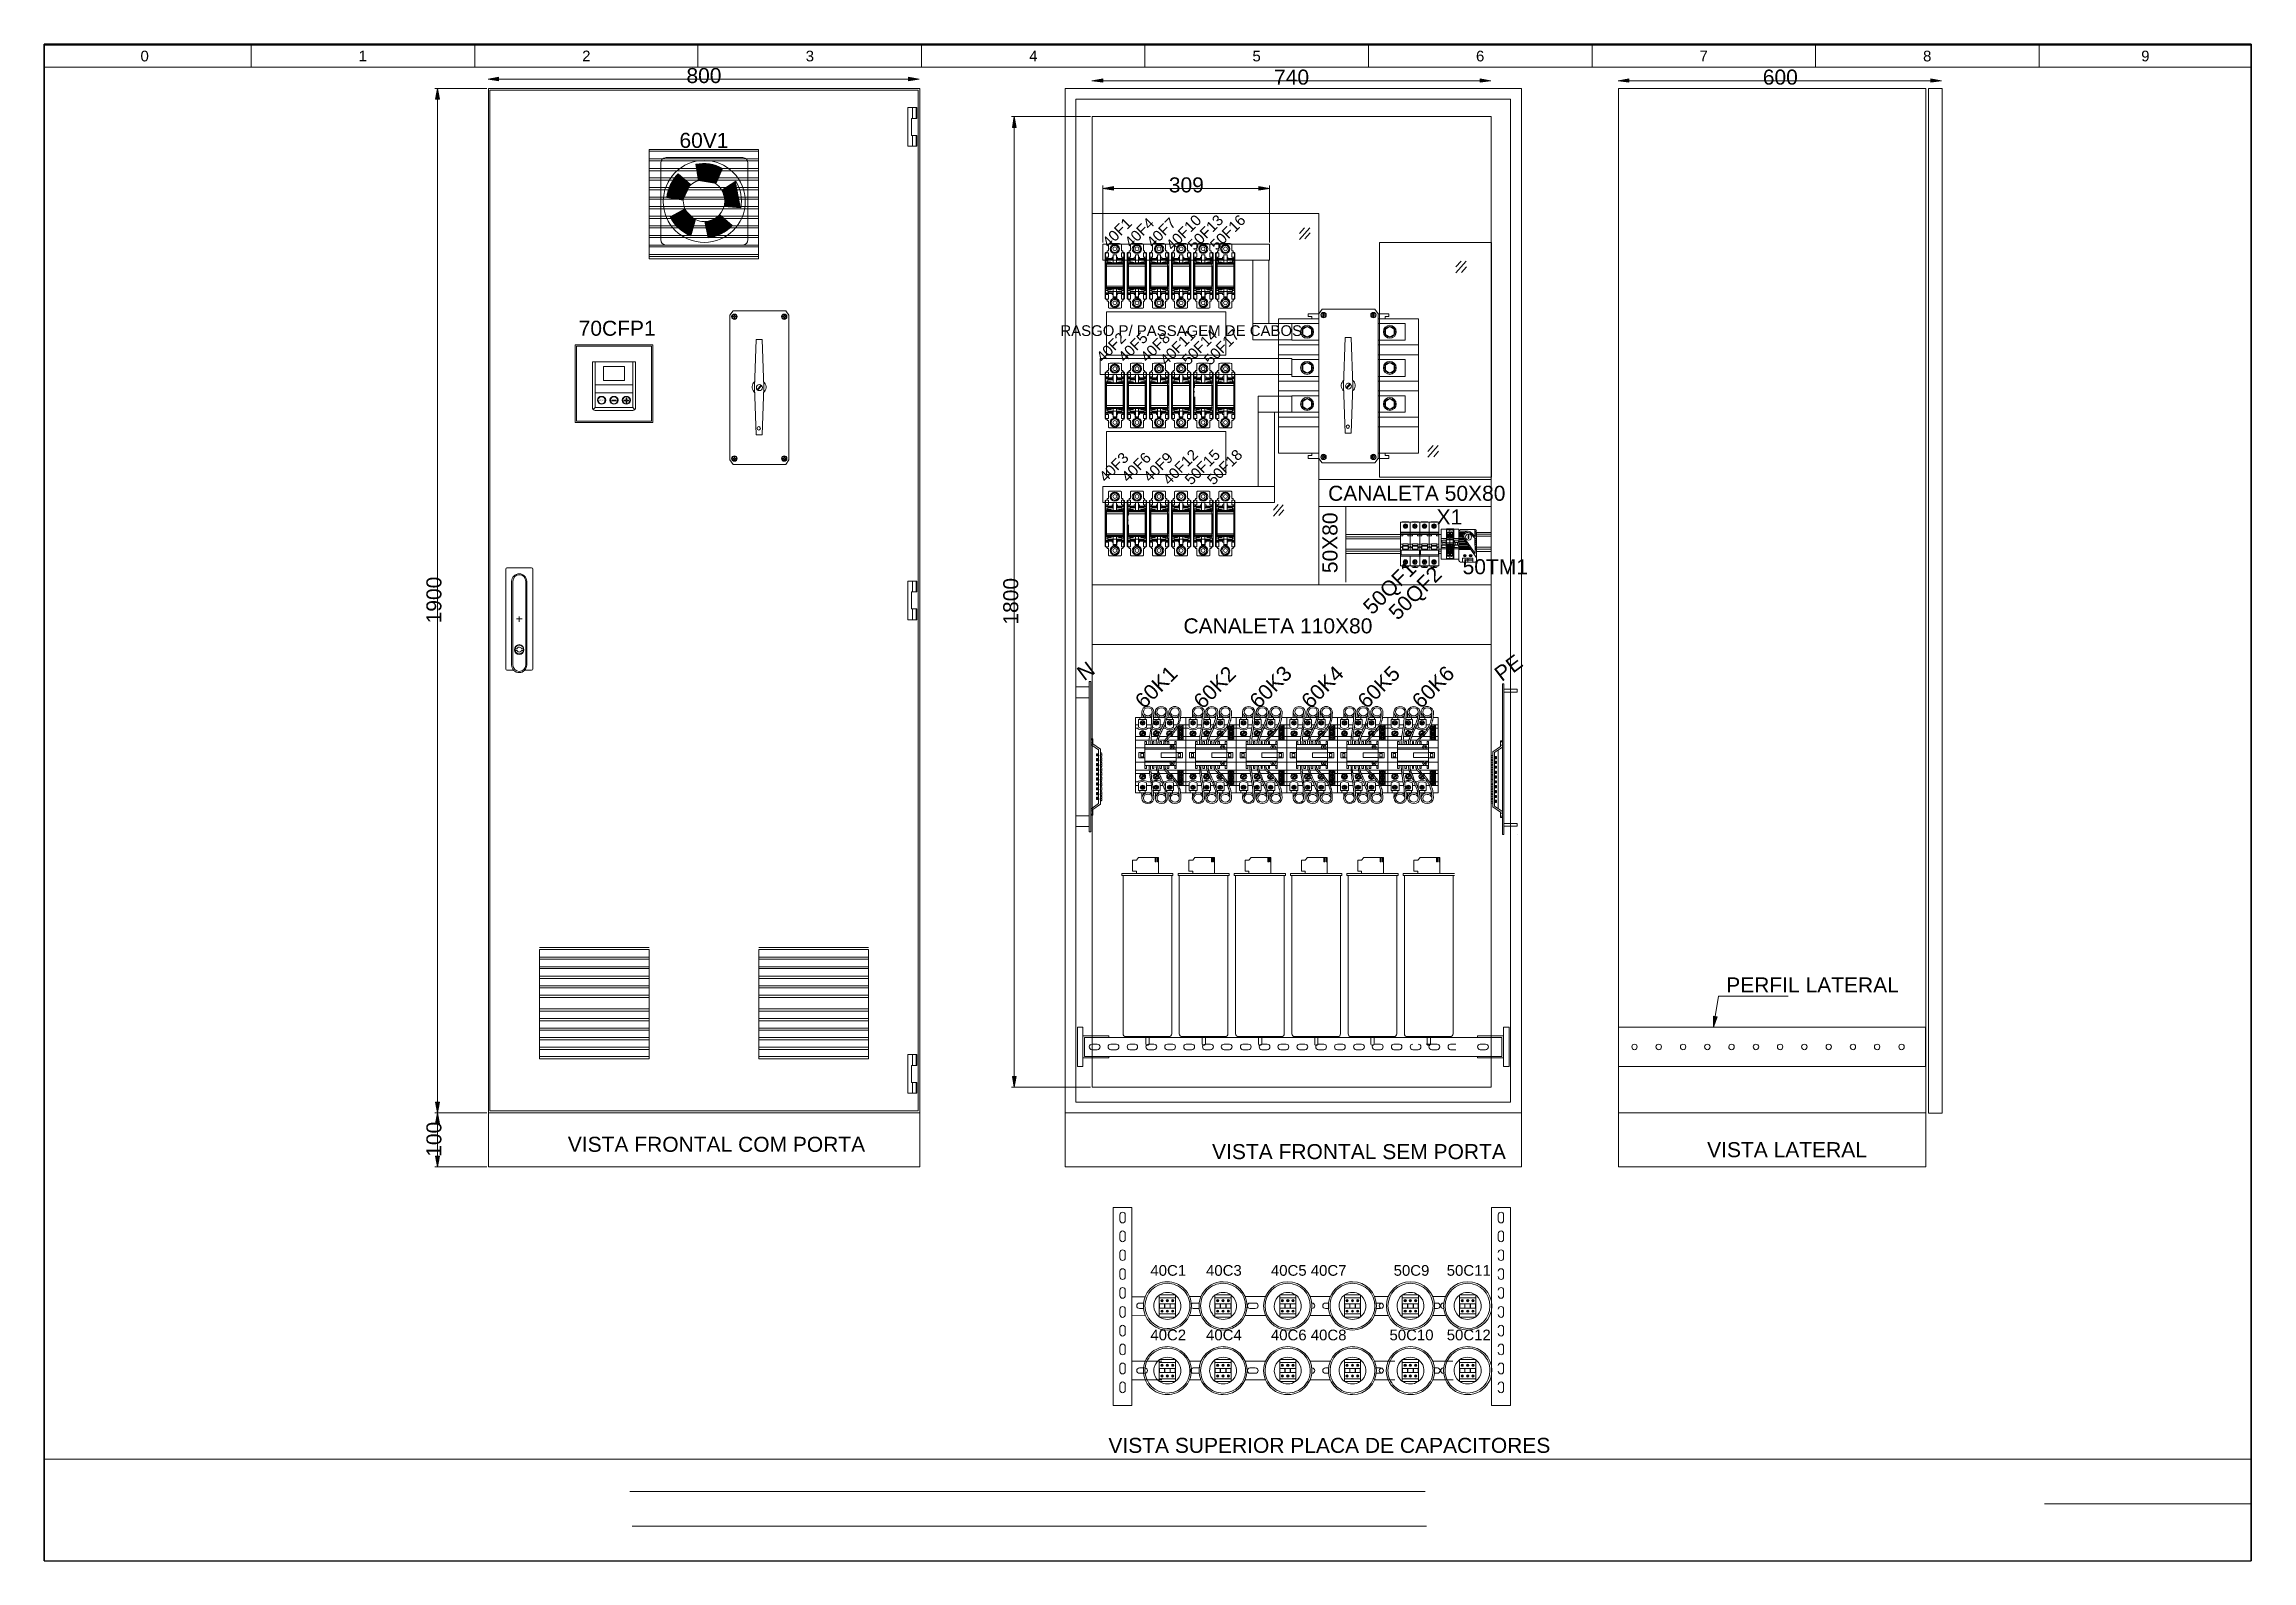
# Model space of a CAD drawing. Header units: millimetres. Extents: x 1004 to 59588, y 686 to 38112.
# Drawn here: x 15354 to 19438, y 10511 to 13317 of the extents above; entities that cross this region are included whole.
import ezdxf

# ---------------------------------------------------------------- set-up
doc = ezdxf.new("R2010")
doc.units = ezdxf.units.MM
for name, color, linetype in [('PDF4_Geometry', 7, 'Continuous'), ('PDF4_Solid Fills', 7, 'Continuous'), ('PDF4_Text', 7, 'Continuous')]:
    doc.layers.add(name, color=color, linetype=linetype)
doc.styles.add('PDF Arial', font='arial.ttf')

msp = doc.modelspace()

# ---------------------------------------------------------------- texts
at = {"layer": 'PDF4_Text', "attachment_point": 7, "style": 'PDF Arial'}
for s, insert, char_height in [('0', (15532.46, 13284.88), 19.79), ('1', (15935.99, 13285.3), 19.79), ('2', (16349.52, 13285.3), 19.79), ('3', (16763.05, 13284.88), 19.79), ('4', (17176.58, 13285.3), 19.79), ('5', (17589.53, 13284.88), 19.79), ('6', (18003.06, 13284.88), 19.79), ('7', (18416.59, 13285.3), 19.79), ('8', (18830.12, 13284.84), 19.79), ('9', (19233.65, 13284.91), 19.79), ('800', (16542.46, 13244.66), 27.791), ('740', (17629.52, 13241.77), 27.791), ('600', (18533.64, 13241.77), 27.791), ('60V1', (16529.52, 13124.71), 27.791), ('309', (17434.81, 13042.36), 27.791), ('70CFP1', (16343.05, 12777.07), 27.791), ('RASGO P/ PASSAGEM DE CABOS', (17234.23, 12776.81), 19.7903), ('MODL', (16380.11, 12656.42), 2.947), ('CANALETA 50X80', (17729.52, 12471.72), 27.7907), ('X1', (17930.11, 12428.24), 27.791), ('50TM1', (17978.34, 12335.89), 27.791), ('1 2', (17981.87, 12361.18), 4.632), ('CANALETA 110X80', (17461.87, 12226.42), 27.7907), ('PERFIL LATERAL', (18465.99, 11562.36), 27.7907), ('VISTA FRONTAL COM PORTA', (16323.03, 11267.07), 27.7907), ('VISTA FRONTAL SEM PORTA', (17514.79, 11253.54), 27.7907), ('VISTA LATERAL', (18430.68, 11257.14), 27.7907), ('40C1', (17400.7, 11037.83), 19.79), ('40C3', (17503.64, 11037.83), 19.79), ('40C5 40C7', (17623.64, 11037.83), 19.79), ('50C9', (17850.7, 11037.83), 19.79), ('50C11', (17948.93, 11037.83), 19.79), ('40C2', (17400.7, 10918.41), 19.79), ('40C4', (17503.64, 10918.41), 19.79), ('40C6 40C8', (17623.64, 10918.37), 19.79), ('50C10', (17843.05, 10918.41), 19.79), ('50C12', (17948.93, 10918.41), 19.79), ('VISTA SUPERIOR PLACA DE CAPACITORES', (17323.03, 10710.01), 27.7907)]:
    msp.add_mtext(s, dxfattribs=dict(at, insert=insert, char_height=char_height))
for s, insert, char_height, rotation in [('40F1', (17323.93, 12939.12), 19.79, 45), ('40F4', (17365.11, 12939.12), 19.79, 45), ('40F7', (17405.7, 12939.12), 19.79, 45), ('40F10', (17441.58, 12933.83), 19.79, 45), ('50F13', (17482.17, 12933.83), 19.79, 45), ('50F16', (17523.34, 12933.83), 19.79, 45), ('40F5', (17353.34, 12726.77), 19.79, 45), ('40F11', (17430.4, 12721.48), 19.79, 45), ('50F14', (17470.99, 12721.48), 19.79, 45), ('50F17', (17512.17, 12721.48), 19.79, 45), ('40F2', (17312.76, 12726.77), 19.79, 45), ('40F8', (17394.55, 12726.74), 19.79, 45), ('40F3', (17318.05, 12505.01), 19.79, 45), ('40F6', (17359.23, 12505.01), 19.79, 45), ('40F9', (17399.82, 12505.01), 19.79, 45), ('40F12', (17435.7, 12499.71), 19.79, 45), ('50F15', (17476.29, 12499.71), 19.79, 45), ('50F18', (17517.49, 12499.68), 19.79, 45), ('50X80', (17747.22, 12338.24), 27.791, 90), ('50QF1', (17816.54, 12254.17), 27.791, 45), ('50QF2', (17863.6, 12244.17), 27.791, 45), ('1900', (16089.52, 12245.3), 27.791, 90), ('1800', (17156.63, 12242.95), 27.791, 90), ('N', (17278.34, 12137.65), 27.79, 36.90014), ('PE', (18050.7, 12136.48), 27.791, 36.90014), ('60K1', (17389.35, 12085.47), 27.791, 45), ('60K2', (17497.58, 12084.89), 27.791, 45), ('60K3', (17601.11, 12085.47), 27.791, 45), ('60K4', (17696.99, 12085.47), 27.791, 45), ('60K5', (17801.11, 12085.47), 27.791, 45), ('60K6', (17901.7, 12085.47), 27.791, 45), ('100', (16089.52, 11258.24), 27.791, 90)]:
    msp.add_mtext(s, dxfattribs=dict(at, insert=insert, char_height=char_height, rotation=rotation))

# ---------------------------------------------------------------- hatches: boundary and pattern name
at = {"layer": 'PDF4_Geometry', "transparency": 33554559}
for points in [[(16078.34, 13215.3), (16085.4, 13215.3), (16081.87, 13234.71), (16081.87, 13234.71)], [(16194.81, 13255.89), (16194.81, 13249.42), (16175.4, 13252.36), (16175.4, 13252.36)], [(16953.05, 13255.89), (16953.05, 13249.42), (16973.05, 13252.36), (16973.05, 13252.36)], [(17312.46, 13252.95), (17312.46, 13246.48), (17292.46, 13249.42), (17292.46, 13249.42)], [(18010.69, 13252.95), (18010.69, 13246.48), (18030.69, 13249.42), (18030.69, 13249.42)], [(18285.99, 13252.95), (18285.99, 13246.48), (18265.99, 13249.42), (18265.99, 13249.42)], [(18844.22, 13252.95), (18844.22, 13246.48), (18864.22, 13249.42), (18864.22, 13249.42)], [(17145.4, 13162.95), (17152.46, 13162.95), (17148.93, 13182.95), (17148.93, 13182.95)], [(17332.46, 13053.54), (17332.46, 13047.07), (17312.46, 13050.01), (17312.46, 13050.01)], [(17601.28, 13053.54), (17601.28, 13047.07), (17621.28, 13050.01), (17621.28, 13050.01)], [(16512.46, 12997.65, 0.1917042), (16550.69, 12962.36), (16550.69, 12962.36), (16558.93, 12992.36), (16539.52, 13012.36)], [(17145.4, 11407.07), (17152.46, 11407.07), (17148.93, 11387.07), (17148.93, 11387.07)], [(16078.34, 11359.42), (16085.4, 11359.42), (16081.87, 11339.42), (16081.87, 11339.42)], [(16078.34, 11319.42), (16085.4, 11319.42), (16081.87, 11339.42), (16081.87, 11339.42)], [(16078.34, 11259.42), (16085.4, 11259.42), (16081.87, 11239.42), (16081.87, 11239.42)]]:
    msp.add_hatch(color=256, dxfattribs=at).paths.add_polyline_path(points)
h = msp.add_hatch(color=256, dxfattribs=at)
h.paths.add_polyline_path([(16527.16, 13077.07, 0.1712205), (16505.99, 13033.54)], flags=0)
h.paths.add_polyline_path([(16536.58, 13028.24), (16550.11, 13057.07), (16527.16, 13077.07), (16505.99, 13033.54)], flags=0)
h = msp.add_hatch(color=256, dxfattribs=at)
h.paths.add_polyline_path([(16608.93, 13087.07, 0.1858345), (16559.52, 13094.71)], flags=0)
h.paths.add_polyline_path([(16596.58, 13058.83), (16608.93, 13087.07), (16559.52, 13094.71), (16564.81, 13064.12)], flags=0)
h = msp.add_hatch(color=256, dxfattribs=at)
h.paths.add_polyline_path([(16611.87, 13016.48, 0.0810958), (16613.63, 13027.07)], flags=0)
h.paths.add_polyline_path([(16633.63, 13063.54), (16607.75, 13047.07), (16613.63, 13027.07), (16611.87, 13016.48), (16643.05, 13014.12)], flags=0)
h = msp.add_hatch(color=256, dxfattribs=at)
h.paths.add_polyline_path([(16576.58, 12988.83, 0.19731), (16603.63, 13001.77)], flags=0)
h.paths.add_polyline_path([(16582.46, 12958.83, 0.1844998), (16627.16, 12981.77)], flags=0)
h.paths.add_polyline_path([(16627.16, 12981.77), (16603.63, 13001.77), (16576.58, 12988.83), (16582.46, 12958.83)], flags=0)

# ---------------------------------------------------------------- linework, layer by layer
at = {"layer": 'PDF4_Geometry', "lineweight": 25}
for points in [[(19437.16, 13317.07), (15354.22, 13317.07), (15354.22, 10510.6), (19437.16, 10510.6)], [(15354.22, 10510.6), (15354.22, 13317.07)], [(19437.16, 13315.89), (15354.22, 13315.89)], [(19437.16, 10510.6), (19437.16, 13317.07)]]:
    msp.add_lwpolyline(points, close=True, dxfattribs=at)
at = {"layer": 'PDF4_Geometry', "lineweight": 13}
for points in [[(15737.17, 13315.89), (15737.17, 13274.71)], [(16150.69, 13315.89), (16150.69, 13274.71)], [(16563.63, 13315.89), (16563.63, 13274.71)], [(16977.16, 13315.89), (16977.16, 13274.71)], [(17390.69, 13315.89), (17390.69, 13274.71)], [(17804.22, 13315.89), (17804.22, 13274.71)], [(18217.75, 13315.89), (18217.75, 13274.71)], [(18631.28, 13315.89), (18631.28, 13274.71)], [(19044.81, 13315.89), (19044.81, 13274.71)], [(15354.22, 13274.71), (19437.16, 13274.71)]]:
    msp.add_lwpolyline(points, dxfattribs=at)
at = {"layer": 'PDF4_Geometry', "lineweight": 18}
for points in [[(16077.16, 13234.71), (16173.05, 13234.71)], [(16194.81, 13252.36), (16953.05, 13252.36)], [(17312.46, 13249.42), (18010.69, 13249.42)], [(18285.99, 13249.42), (18844.22, 13249.42)], [(16081.87, 13215.3), (16081.87, 11359.42)], [(17143.63, 13182.95), (17290.11, 13182.95)], [(17148.93, 13162.95), (17148.93, 11407.07)], [(17312.46, 13055.3), (17312.46, 12950.01)], [(17332.46, 13050.01), (17601.28, 13050.01)], [(17621.28, 13055.3), (17621.28, 12950.01)], [(17323.05, 12947.07), (17323.05, 12934.71), (17320.69, 12934.71), (17320.69, 12931.18)], [(17325.99, 12948.24), (17343.63, 12948.24)], [(17347.16, 12947.07), (17347.16, 12934.71), (17349.52, 12934.71), (17349.52, 12931.18)], [(17363.63, 12947.07), (17363.63, 12934.71), (17361.28, 12934.71), (17361.28, 12931.18)], [(17366.58, 12948.24), (17384.81, 12948.24)], [(17387.75, 12947.07), (17387.75, 12934.71), (17390.11, 12934.71), (17390.11, 12931.18)], [(17404.81, 12947.07), (17404.81, 12934.71), (17402.46, 12934.71), (17402.46, 12931.18)], [(17407.75, 12948.24), (17425.4, 12948.24)], [(17428.93, 12947.07), (17428.93, 12934.71), (17431.28, 12934.71), (17431.28, 12931.18)], [(17445.4, 12947.07), (17445.4, 12934.71), (17443.05, 12934.71), (17443.05, 12931.18)], [(17448.93, 12948.24), (17466.58, 12948.24)], [(17469.52, 12947.07), (17469.52, 12934.71), (17471.87, 12934.71), (17471.87, 12931.18)], [(17486.58, 12947.07), (17486.58, 12934.71), (17484.22, 12934.71), (17484.22, 12931.18)], [(17489.52, 12948.24), (17507.75, 12948.24)], [(17510.69, 12947.07), (17510.69, 12934.71), (17513.05, 12934.71), (17513.05, 12931.18)], [(17527.16, 12947.07), (17527.16, 12934.71), (17524.81, 12934.71), (17524.81, 12931.18)], [(17530.69, 12948.24), (17548.34, 12948.24)], [(17551.28, 12947.07), (17551.28, 12934.71), (17553.63, 12934.71), (17553.63, 12931.18)], [(17320.11, 12931.18), (17323.05, 12931.18), (17323.05, 12922.95), (17317.16, 12922.95)], [(17317.16, 12930.59), (17317.16, 12912.95), (17317.16, 12885.89), (17317.16, 12845.89)], [(17317.16, 12920.01), (17318.93, 12920.01)], [(17317.16, 12915.3), (17321.87, 12915.3)], [(17317.16, 12912.95), (17318.93, 12912.95), (17318.93, 12902.95), (17317.16, 12902.95)], [(17317.75, 12929.42), (17317.75, 12922.95)], [(17330.11, 12920.59), (17318.93, 12920.59), (17318.93, 12919.42), (17331.87, 12919.42)], [(17350.11, 12910.01), (17319.52, 12910.01), (17319.52, 12885.89), (17319.52, 12866.48), (17350.11, 12866.48)], [(17320.11, 12932.36), (17320.69, 12932.36)], [(17320.11, 12910.01), (17320.11, 12911.77), (17320.69, 12912.36), (17320.69, 12912.95), (17329.52, 12912.95), (17329.52, 12912.36)], [(17320.11, 12911.77), (17350.11, 12911.77), (17350.11, 12910.01), (17350.11, 12885.89), (17350.11, 12866.48), (17350.11, 12864.71), (17348.93, 12864.12), (17348.93, 12863.54), (17340.11, 12863.54), (17340.11, 12864.12)], [(17320.69, 12922.95), (17320.69, 12920.59)], [(17320.69, 12912.36), (17348.93, 12912.36)], [(17321.87, 12913.54), (17321.87, 12917.07), (17331.87, 12917.07)], [(17323.05, 12919.42), (17323.05, 12917.07)], [(17323.63, 12911.77), (17323.63, 12910.01)], [(17331.87, 12922.95), (17330.11, 12922.95), (17330.11, 12919.42)], [(17330.11, 12911.77), (17330.11, 12910.01)], [(17331.87, 12912.36), (17331.87, 12927.07), (17337.75, 12927.07), (17337.75, 12912.36)], [(17333.05, 12911.77), (17333.63, 12912.36)], [(17335.99, 12912.36), (17337.16, 12911.77)], [(17337.75, 12922.95), (17340.11, 12922.95), (17340.11, 12919.42)], [(17340.11, 12920.59), (17350.69, 12920.59), (17350.69, 12919.42), (17337.75, 12919.42)], [(17337.75, 12917.07), (17347.75, 12917.07), (17347.75, 12913.54)], [(17340.11, 12912.36), (17340.11, 12912.95), (17348.93, 12912.95), (17348.93, 12912.36), (17350.11, 12911.77)], [(17340.11, 12911.77), (17340.11, 12910.01)], [(17345.99, 12911.77), (17345.99, 12910.01)], [(17350.11, 12931.18), (17347.16, 12931.18), (17347.16, 12922.95), (17351.87, 12922.95)], [(17347.16, 12919.42), (17347.16, 12917.07)], [(17347.75, 12915.3), (17350.69, 12915.3)], [(17349.52, 12932.36), (17350.11, 12932.36)], [(17349.52, 12922.95), (17349.52, 12920.59)], [(17350.11, 12931.18), (17350.11, 12931.18)], [(17350.69, 12920.01), (17351.87, 12920.01)], [(17351.87, 12916.48), (17350.69, 12916.48), (17350.69, 12900.01), (17353.05, 12900.01)], [(17350.69, 12911.18), (17353.05, 12911.18)], [(17351.87, 12929.42), (17351.87, 12911.18)], [(17353.05, 12930.59), (17353.05, 12885.89), (17353.05, 12845.89)], [(17360.69, 12931.18), (17363.63, 12931.18), (17363.63, 12922.95), (17357.75, 12922.95)], [(17357.75, 12930.59), (17357.75, 12912.95), (17357.75, 12885.89), (17357.75, 12845.89)], [(17357.75, 12920.01), (17360.11, 12920.01)], [(17357.75, 12915.3), (17363.05, 12915.3)], [(17357.75, 12912.95), (17360.11, 12912.95), (17360.11, 12902.95), (17357.75, 12902.95)], [(17358.93, 12929.42), (17358.93, 12922.95)], [(17370.69, 12920.59), (17360.11, 12920.59), (17360.11, 12919.42), (17373.05, 12919.42)], [(17360.69, 12932.36), (17361.28, 12932.36)], [(17360.69, 12910.01), (17360.69, 12911.77), (17361.87, 12912.36), (17361.87, 12912.95), (17370.11, 12912.95), (17370.11, 12912.36)], [(17360.69, 12911.77), (17390.69, 12911.77)], [(17361.28, 12922.95), (17361.28, 12920.59)], [(17361.87, 12912.36), (17389.52, 12912.36)], [(17363.05, 12913.54), (17363.05, 12917.07), (17373.05, 12917.07)], [(17363.63, 12919.42), (17363.63, 12917.07)], [(17364.81, 12911.77), (17364.81, 12910.01)], [(17373.05, 12922.95), (17370.69, 12922.95), (17370.69, 12919.42)], [(17370.69, 12911.77), (17370.69, 12910.01)], [(17373.05, 12912.36), (17373.05, 12927.07), (17378.93, 12927.07), (17378.93, 12912.36)], [(17373.63, 12911.77), (17374.81, 12912.36)], [(17376.58, 12912.36), (17377.75, 12911.77)], [(17378.93, 12922.95), (17380.69, 12922.95), (17380.69, 12919.42)], [(17380.69, 12920.59), (17391.87, 12920.59), (17391.87, 12919.42), (17378.93, 12919.42)], [(17378.93, 12917.07), (17388.93, 12917.07), (17388.93, 12913.54)], [(17380.69, 12911.77), (17380.69, 12910.01)], [(17381.28, 12912.36), (17381.28, 12912.95), (17389.52, 12912.95), (17389.52, 12912.36), (17390.69, 12911.77), (17390.69, 12910.01)], [(17387.16, 12911.77), (17387.16, 12910.01)], [(17390.69, 12931.18), (17387.75, 12931.18), (17387.75, 12922.95), (17393.05, 12922.95)], [(17387.75, 12919.42), (17387.75, 12917.07)], [(17388.93, 12915.3), (17391.87, 12915.3)], [(17390.11, 12932.36), (17390.69, 12932.36)], [(17390.11, 12922.95), (17390.11, 12920.59)], [(17390.69, 12931.18), (17390.69, 12931.18)], [(17391.87, 12920.01), (17393.05, 12920.01)], [(17393.05, 12916.48), (17391.87, 12916.48), (17391.87, 12900.01), (17393.63, 12900.01)], [(17391.87, 12911.18), (17393.63, 12911.18)], [(17393.05, 12929.42), (17393.05, 12911.18)], [(17393.63, 12930.59), (17393.63, 12885.89), (17393.63, 12845.89)], [(17401.87, 12931.18), (17404.81, 12931.18), (17404.81, 12922.95), (17398.93, 12922.95)], [(17398.93, 12930.59), (17398.93, 12912.95), (17398.93, 12885.89), (17398.93, 12845.89)], [(17398.93, 12920.01), (17400.69, 12920.01)], [(17398.93, 12915.3), (17403.63, 12915.3)], [(17398.93, 12912.95), (17400.69, 12912.95), (17400.69, 12902.95), (17398.93, 12902.95)], [(17399.52, 12929.42), (17399.52, 12922.95)], [(17411.87, 12920.59), (17400.69, 12920.59), (17400.69, 12919.42), (17413.63, 12919.42)], [(17401.87, 12932.36), (17402.46, 12932.36)], [(17401.87, 12910.01), (17401.87, 12911.77), (17402.46, 12912.36), (17402.46, 12912.95), (17411.28, 12912.95), (17411.28, 12912.36)], [(17401.87, 12911.77), (17431.87, 12911.77)], [(17402.46, 12922.95), (17402.46, 12920.59)], [(17402.46, 12912.36), (17430.69, 12912.36)], [(17403.63, 12913.54), (17403.63, 12917.07), (17413.63, 12917.07)], [(17404.81, 12919.42), (17404.81, 12917.07)], [(17405.4, 12911.77), (17405.4, 12910.01)], [(17413.63, 12922.95), (17411.87, 12922.95), (17411.87, 12919.42)], [(17411.87, 12911.77), (17411.87, 12910.01)], [(17413.63, 12912.36), (17413.63, 12927.07), (17419.52, 12927.07), (17419.52, 12912.36)], [(17414.81, 12911.77), (17415.99, 12912.36)], [(17417.75, 12912.36), (17418.93, 12911.77)], [(17419.52, 12922.95), (17421.87, 12922.95), (17421.87, 12919.42)], [(17421.87, 12920.59), (17432.46, 12920.59), (17432.46, 12919.42), (17419.52, 12919.42)], [(17419.52, 12917.07), (17429.52, 12917.07), (17429.52, 12913.54)], [(17421.87, 12911.77), (17421.87, 12910.01)], [(17422.46, 12912.36), (17422.46, 12912.95), (17430.69, 12912.95), (17430.69, 12912.36), (17431.87, 12911.77), (17431.87, 12910.01)], [(17427.75, 12911.77), (17427.75, 12910.01)], [(17431.87, 12931.18), (17428.93, 12931.18), (17428.93, 12922.95), (17433.63, 12922.95)], [(17428.93, 12919.42), (17428.93, 12917.07)], [(17429.52, 12915.3), (17432.46, 12915.3)], [(17431.28, 12932.36), (17431.87, 12932.36)], [(17431.28, 12922.95), (17431.28, 12920.59)], [(17431.87, 12931.18), (17431.87, 12931.18)], [(17432.46, 12920.01), (17433.63, 12920.01)], [(17433.63, 12916.48), (17432.46, 12916.48), (17432.46, 12900.01), (17434.81, 12900.01)], [(17432.46, 12911.18), (17434.81, 12911.18)], [(17433.63, 12929.42), (17433.63, 12911.18)], [(17434.81, 12930.59), (17434.81, 12885.89), (17434.81, 12845.89)], [(17442.46, 12931.18), (17445.4, 12931.18), (17445.4, 12922.95), (17439.52, 12922.95)], [(17439.52, 12930.59), (17439.52, 12912.95), (17439.52, 12885.89), (17439.52, 12845.89)], [(17439.52, 12920.01), (17441.87, 12920.01)], [(17439.52, 12915.3), (17444.81, 12915.3)], [(17439.52, 12912.95), (17441.87, 12912.95), (17441.87, 12902.95), (17439.52, 12902.95)], [(17440.69, 12929.42), (17440.69, 12922.95)], [(17452.46, 12920.59), (17441.87, 12920.59), (17441.87, 12919.42), (17454.81, 12919.42)], [(17442.46, 12932.36), (17443.05, 12932.36)], [(17442.46, 12910.01), (17442.46, 12911.77), (17443.63, 12912.36), (17443.63, 12912.95), (17451.87, 12912.95), (17451.87, 12912.36)], [(17442.46, 12911.77), (17472.46, 12911.77)], [(17443.05, 12922.95), (17443.05, 12920.59)], [(17443.63, 12912.36), (17471.87, 12912.36)], [(17444.81, 12913.54), (17444.81, 12917.07), (17454.81, 12917.07)], [(17445.4, 12919.42), (17445.4, 12917.07)], [(17446.58, 12911.77), (17446.58, 12910.01)], [(17454.81, 12922.95), (17452.46, 12922.95), (17452.46, 12919.42)], [(17452.46, 12911.77), (17452.46, 12910.01)], [(17454.81, 12912.36), (17454.81, 12927.07), (17460.69, 12927.07), (17460.69, 12912.36)], [(17455.4, 12911.77), (17456.58, 12912.36)], [(17458.34, 12912.36), (17459.52, 12911.77)], [(17460.69, 12922.95), (17462.46, 12922.95), (17462.46, 12919.42)], [(17462.46, 12920.59), (17473.63, 12920.59), (17473.63, 12919.42), (17460.69, 12919.42)], [(17460.69, 12917.07), (17470.69, 12917.07), (17470.69, 12913.54)], [(17462.46, 12911.77), (17462.46, 12910.01)], [(17463.05, 12912.36), (17463.05, 12912.95), (17471.87, 12912.95), (17471.87, 12912.36), (17472.46, 12911.77), (17472.46, 12910.01)], [(17468.93, 12911.77), (17468.93, 12910.01)], [(17472.46, 12931.18), (17469.52, 12931.18), (17469.52, 12922.95), (17474.81, 12922.95)], [(17469.52, 12919.42), (17469.52, 12917.07)], [(17470.69, 12915.3), (17473.63, 12915.3)], [(17471.87, 12932.36), (17472.46, 12932.36)], [(17471.87, 12922.95), (17471.87, 12920.59)], [(17472.46, 12931.18), (17472.46, 12931.18)], [(17473.63, 12920.01), (17474.81, 12920.01)], [(17474.81, 12916.48), (17473.63, 12916.48), (17473.63, 12900.01), (17475.4, 12900.01)], [(17473.63, 12911.18), (17475.4, 12911.18)], [(17474.81, 12929.42), (17474.81, 12911.18)], [(17475.4, 12930.59), (17475.4, 12885.89), (17475.4, 12845.89)], [(17483.63, 12931.18), (17486.58, 12931.18), (17486.58, 12922.95), (17480.69, 12922.95)], [(17480.69, 12930.59), (17480.69, 12912.95), (17480.69, 12885.89), (17480.69, 12845.89)], [(17480.69, 12920.01), (17482.46, 12920.01)], [(17480.69, 12915.3), (17485.4, 12915.3)], [(17480.69, 12912.95), (17482.46, 12912.95), (17482.46, 12902.95), (17480.69, 12902.95)], [(17481.28, 12929.42), (17481.28, 12922.95)], [(17493.63, 12920.59), (17482.46, 12920.59), (17482.46, 12919.42), (17495.4, 12919.42)], [(17483.63, 12932.36), (17484.22, 12932.36)], [(17483.63, 12910.01), (17483.63, 12911.77), (17484.81, 12912.36), (17484.81, 12912.95), (17493.05, 12912.95), (17493.05, 12912.36)], [(17483.63, 12911.77), (17513.63, 12911.77)], [(17484.22, 12922.95), (17484.22, 12920.59)], [(17484.81, 12912.36), (17512.46, 12912.36)], [(17485.4, 12913.54), (17485.4, 12917.07), (17495.4, 12917.07)], [(17486.58, 12919.42), (17486.58, 12917.07)], [(17487.16, 12911.77), (17487.16, 12910.01)], [(17495.4, 12922.95), (17493.63, 12922.95), (17493.63, 12919.42)], [(17493.63, 12911.77), (17493.63, 12910.01)], [(17495.4, 12912.36), (17495.4, 12927.07), (17501.28, 12927.07), (17501.28, 12912.36)], [(17496.58, 12911.77), (17497.75, 12912.36)], [(17499.52, 12912.36), (17500.69, 12911.77)], [(17501.28, 12922.95), (17503.63, 12922.95), (17503.63, 12919.42)], [(17503.63, 12920.59), (17514.22, 12920.59), (17514.22, 12919.42), (17501.28, 12919.42)], [(17501.28, 12917.07), (17511.28, 12917.07), (17511.28, 12913.54)], [(17503.63, 12911.77), (17503.63, 12910.01)], [(17504.22, 12912.36), (17504.22, 12912.95), (17512.46, 12912.95), (17512.46, 12912.36), (17513.63, 12911.77), (17513.63, 12910.01)], [(17509.52, 12911.77), (17509.52, 12910.01)], [(17513.63, 12931.18), (17510.69, 12931.18), (17510.69, 12922.95), (17515.4, 12922.95)], [(17510.69, 12919.42), (17510.69, 12917.07)], [(17511.28, 12915.3), (17514.22, 12915.3)], [(17513.05, 12932.36), (17513.63, 12932.36)], [(17513.05, 12922.95), (17513.05, 12920.59)], [(17513.63, 12931.18), (17513.63, 12931.18)], [(17514.22, 12920.01), (17515.4, 12920.01)], [(17515.4, 12916.48), (17514.22, 12916.48), (17514.22, 12900.01), (17516.58, 12900.01)], [(17514.22, 12911.18), (17516.58, 12911.18)], [(17515.4, 12929.42), (17515.4, 12911.18)], [(17516.58, 12930.59), (17516.58, 12885.89), (17516.58, 12845.89)], [(17524.22, 12931.18), (17527.16, 12931.18), (17527.16, 12922.95), (17521.28, 12922.95)], [(17521.28, 12930.59), (17521.28, 12912.95), (17521.28, 12885.89), (17521.28, 12845.89)], [(17521.28, 12920.01), (17523.63, 12920.01)], [(17521.28, 12915.3), (17526.58, 12915.3)], [(17521.28, 12912.95), (17523.63, 12912.95), (17523.63, 12902.95), (17521.28, 12902.95)], [(17522.46, 12929.42), (17522.46, 12922.95)], [(17534.22, 12920.59), (17523.63, 12920.59), (17523.63, 12919.42), (17536.58, 12919.42)], [(17524.22, 12932.36), (17524.81, 12932.36)], [(17524.22, 12911.77), (17525.4, 12912.36), (17525.4, 12912.95), (17534.22, 12912.95), (17534.22, 12912.36)], [(17554.22, 12911.77), (17524.22, 12911.77), (17524.22, 12910.01), (17524.22, 12885.89), (17524.22, 12866.48), (17524.22, 12864.71), (17525.4, 12864.12), (17553.63, 12864.12)], [(17524.22, 12910.01), (17554.81, 12910.01), (17554.81, 12885.89), (17554.81, 12866.48), (17524.22, 12866.48)], [(17524.81, 12922.95), (17524.81, 12920.59)], [(17525.4, 12912.36), (17553.63, 12912.36)], [(17526.58, 12913.54), (17526.58, 12917.07), (17536.58, 12917.07)], [(17527.16, 12919.42), (17527.16, 12917.07)], [(17528.34, 12911.77), (17528.34, 12910.01)], [(17536.58, 12922.95), (17534.22, 12922.95), (17534.22, 12919.42)], [(17534.22, 12911.77), (17534.22, 12910.01)], [(17536.58, 12912.36), (17536.58, 12927.07), (17542.46, 12927.07), (17542.46, 12912.36)], [(17537.16, 12911.77), (17538.34, 12912.36)], [(17540.69, 12912.36), (17541.28, 12911.77)], [(17542.46, 12922.95), (17544.22, 12922.95), (17544.22, 12919.42)], [(17544.22, 12920.59), (17555.4, 12920.59), (17555.4, 12919.42), (17542.46, 12919.42)], [(17542.46, 12917.07), (17552.46, 12917.07), (17552.46, 12913.54)], [(17544.22, 12911.77), (17544.22, 12910.01)], [(17544.81, 12912.36), (17544.81, 12912.95), (17553.63, 12912.95), (17553.63, 12912.36), (17554.22, 12911.77), (17554.22, 12910.01)], [(17550.69, 12911.77), (17550.69, 12910.01)], [(17554.22, 12931.18), (17551.28, 12931.18), (17551.28, 12922.95), (17556.58, 12922.95)], [(17551.28, 12919.42), (17551.28, 12917.07)], [(17552.46, 12915.3), (17555.4, 12915.3)], [(17553.63, 12932.36), (17554.22, 12932.36)], [(17553.63, 12922.95), (17553.63, 12920.59)], [(17554.22, 12931.18), (17554.22, 12931.18)], [(17555.4, 12920.01), (17556.58, 12920.01)], [(17556.58, 12916.48), (17555.4, 12916.48), (17555.4, 12900.01), (17557.16, 12900.01)], [(17555.4, 12911.18), (17557.16, 12911.18)], [(17556.58, 12929.42), (17556.58, 12911.18)], [(17557.16, 12930.59), (17557.16, 12885.89), (17557.16, 12845.89)], [(17317.16, 12894.71), (17319.52, 12894.71)], [(17317.16, 12881.77), (17319.52, 12881.77)], [(17317.16, 12873.54), (17318.93, 12873.54), (17318.93, 12863.54), (17317.75, 12863.54), (17317.75, 12847.65), (17317.75, 12860.59)], [(17320.11, 12866.48), (17320.11, 12864.71), (17320.69, 12864.12), (17348.93, 12864.12)], [(17323.63, 12866.48), (17323.63, 12864.71)], [(17330.11, 12866.48), (17330.11, 12864.71)], [(17340.11, 12866.48), (17340.11, 12864.71)], [(17345.99, 12866.48), (17345.99, 12864.71)], [(17350.11, 12894.71), (17353.05, 12894.71)], [(17350.11, 12881.77), (17353.05, 12881.77)], [(17350.69, 12905.3), (17353.05, 12905.3)], [(17351.87, 12860.59), (17350.69, 12860.59), (17350.69, 12876.48), (17353.05, 12876.48)], [(17350.69, 12871.18), (17353.05, 12871.18)], [(17350.69, 12865.3), (17353.05, 12865.3)], [(17357.75, 12894.71), (17360.11, 12894.71)], [(17357.75, 12881.77), (17360.11, 12881.77)], [(17357.75, 12873.54), (17360.11, 12873.54), (17360.11, 12863.54), (17358.93, 12863.54), (17358.93, 12847.65), (17358.93, 12860.59)], [(17360.69, 12866.48), (17360.69, 12864.71), (17361.87, 12864.12), (17389.52, 12864.12)], [(17364.81, 12866.48), (17364.81, 12864.71)], [(17370.69, 12866.48), (17370.69, 12864.71)], [(17380.69, 12866.48), (17380.69, 12864.71)], [(17390.69, 12866.48), (17390.69, 12864.71), (17389.52, 12864.12), (17389.52, 12863.54), (17381.28, 12863.54), (17381.28, 12864.12)], [(17387.16, 12866.48), (17387.16, 12864.71)], [(17391.28, 12894.71), (17393.63, 12894.71)], [(17391.28, 12881.77), (17393.63, 12881.77)], [(17391.87, 12905.3), (17393.63, 12905.3)], [(17393.05, 12860.59), (17391.87, 12860.59), (17391.87, 12876.48), (17393.63, 12876.48)], [(17391.87, 12871.18), (17393.63, 12871.18)], [(17391.87, 12865.3), (17393.63, 12865.3)], [(17398.93, 12894.71), (17401.28, 12894.71)], [(17398.93, 12881.77), (17401.28, 12881.77)], [(17398.93, 12873.54), (17400.69, 12873.54), (17400.69, 12863.54), (17399.52, 12863.54), (17399.52, 12847.65), (17399.52, 12860.59)], [(17401.87, 12866.48), (17401.87, 12864.71), (17402.46, 12864.12), (17430.69, 12864.12)], [(17405.4, 12866.48), (17405.4, 12864.71)], [(17411.87, 12866.48), (17411.87, 12864.71)], [(17421.87, 12866.48), (17421.87, 12864.71)], [(17431.87, 12866.48), (17431.87, 12864.71), (17430.69, 12864.12), (17430.69, 12863.54), (17422.46, 12863.54), (17422.46, 12864.12)], [(17427.75, 12866.48), (17427.75, 12864.71)], [(17432.46, 12905.3), (17434.81, 12905.3)], [(17432.46, 12894.71), (17434.81, 12894.71)], [(17432.46, 12881.77), (17434.81, 12881.77)], [(17433.63, 12860.59), (17432.46, 12860.59), (17432.46, 12876.48), (17434.81, 12876.48)], [(17432.46, 12871.18), (17434.81, 12871.18)], [(17432.46, 12865.3), (17434.81, 12865.3)], [(17439.52, 12894.71), (17441.87, 12894.71)], [(17439.52, 12881.77), (17441.87, 12881.77)], [(17439.52, 12873.54), (17441.87, 12873.54), (17441.87, 12863.54), (17440.69, 12863.54), (17440.69, 12847.65), (17440.69, 12860.59)], [(17442.46, 12866.48), (17442.46, 12864.71), (17443.63, 12864.12), (17471.87, 12864.12)], [(17446.58, 12866.48), (17446.58, 12864.71)], [(17452.46, 12866.48), (17452.46, 12864.71)], [(17462.46, 12866.48), (17462.46, 12864.71)], [(17472.46, 12866.48), (17472.46, 12864.71), (17471.87, 12864.12), (17471.87, 12863.54), (17463.05, 12863.54), (17463.05, 12864.12)], [(17468.93, 12866.48), (17468.93, 12864.71)], [(17473.05, 12894.71), (17475.4, 12894.71)], [(17473.05, 12881.77), (17475.4, 12881.77)], [(17473.63, 12905.3), (17475.4, 12905.3)], [(17474.81, 12860.59), (17473.63, 12860.59), (17473.63, 12876.48), (17475.4, 12876.48)], [(17473.63, 12871.18), (17475.4, 12871.18)], [(17473.63, 12865.3), (17475.4, 12865.3)], [(17480.69, 12894.71), (17483.05, 12894.71)], [(17480.69, 12881.77), (17483.05, 12881.77)], [(17480.69, 12873.54), (17482.46, 12873.54), (17482.46, 12863.54), (17481.28, 12863.54), (17481.28, 12847.65), (17481.28, 12860.59)], [(17483.63, 12866.48), (17483.63, 12864.71), (17484.81, 12864.12), (17512.46, 12864.12)], [(17487.16, 12866.48), (17487.16, 12864.71)], [(17493.63, 12866.48), (17493.63, 12864.71)], [(17503.63, 12866.48), (17503.63, 12864.71)], [(17513.63, 12866.48), (17513.63, 12864.71), (17512.46, 12864.12), (17512.46, 12863.54), (17504.22, 12863.54), (17504.22, 12864.12)], [(17509.52, 12866.48), (17509.52, 12864.71)], [(17514.22, 12905.3), (17516.58, 12905.3)], [(17514.22, 12894.71), (17516.58, 12894.71)], [(17514.22, 12881.77), (17516.58, 12881.77)], [(17515.4, 12860.59), (17514.22, 12860.59), (17514.22, 12876.48), (17516.58, 12876.48)], [(17514.22, 12871.18), (17516.58, 12871.18)], [(17514.22, 12865.3), (17516.58, 12865.3)], [(17521.28, 12894.71), (17524.22, 12894.71)], [(17521.28, 12881.77), (17524.22, 12881.77)], [(17521.28, 12873.54), (17523.63, 12873.54), (17523.63, 12863.54), (17522.46, 12863.54), (17522.46, 12847.65), (17522.46, 12860.59)], [(17528.34, 12866.48), (17528.34, 12864.71)], [(17534.22, 12866.48), (17534.22, 12864.71)], [(17544.22, 12866.48), (17544.22, 12864.71)], [(17554.22, 12866.48), (17554.22, 12864.71), (17553.63, 12864.12), (17553.63, 12863.54), (17544.81, 12863.54), (17544.81, 12864.12)], [(17550.69, 12866.48), (17550.69, 12864.71)], [(17554.81, 12894.71), (17557.16, 12894.71)], [(17554.81, 12881.77), (17557.16, 12881.77)], [(17555.4, 12905.3), (17557.16, 12905.3)], [(17556.58, 12860.59), (17555.4, 12860.59), (17555.4, 12876.48), (17557.16, 12876.48)], [(17555.4, 12871.18), (17557.16, 12871.18)], [(17555.4, 12865.3), (17557.16, 12865.3)], [(17317.75, 12861.18), (17321.87, 12861.18)], [(17317.75, 12856.48), (17318.93, 12856.48)], [(17317.75, 12853.54), (17323.05, 12853.54), (17323.05, 12845.3), (17320.11, 12845.3)], [(17330.69, 12857.07), (17318.93, 12857.07), (17318.93, 12855.89), (17330.11, 12855.89)], [(17320.11, 12864.71), (17350.11, 12864.71)], [(17320.11, 12844.12), (17320.69, 12844.12)], [(17320.69, 12864.12), (17320.69, 12863.54), (17329.52, 12863.54), (17329.52, 12864.12)], [(17320.69, 12855.89), (17320.69, 12853.54)], [(17320.69, 12845.3), (17320.69, 12841.77), (17323.05, 12841.77), (17323.05, 12829.42)], [(17321.87, 12862.95), (17321.87, 12859.42), (17331.87, 12859.42), (17331.87, 12847.65), (17338.34, 12847.65), (17338.34, 12859.42), (17331.87, 12859.42)], [(17323.05, 12859.42), (17323.05, 12857.07)], [(17325.99, 12828.24), (17343.63, 12828.24)], [(17331.87, 12853.54), (17330.11, 12853.54), (17330.11, 12857.07), (17331.87, 12857.07)], [(17331.87, 12864.12), (17331.87, 12849.42), (17337.75, 12849.42), (17337.75, 12864.12)], [(17333.05, 12864.71), (17333.63, 12864.12)], [(17335.99, 12864.12), (17337.16, 12864.71)], [(17347.75, 12862.95), (17347.75, 12859.42), (17337.75, 12859.42)], [(17337.75, 12857.07), (17340.11, 12857.07), (17340.11, 12853.54), (17337.75, 12853.54)], [(17339.52, 12857.07), (17350.69, 12857.07), (17350.69, 12855.89), (17340.11, 12855.89)], [(17347.16, 12859.42), (17347.16, 12857.07)], [(17351.87, 12853.54), (17347.16, 12853.54), (17347.16, 12845.3), (17350.11, 12845.3)], [(17349.52, 12845.3), (17349.52, 12841.77), (17347.16, 12841.77), (17347.16, 12829.42)], [(17347.75, 12861.18), (17350.69, 12861.18)], [(17349.52, 12855.89), (17349.52, 12853.54)], [(17349.52, 12844.12), (17350.11, 12844.12)], [(17350.69, 12856.48), (17351.87, 12856.48)], [(17351.87, 12861.18), (17351.87, 12847.65)], [(17358.93, 12861.18), (17363.05, 12861.18)], [(17358.93, 12856.48), (17360.11, 12856.48)], [(17358.93, 12853.54), (17363.63, 12853.54), (17363.63, 12845.3), (17360.69, 12845.3)], [(17371.28, 12857.07), (17360.11, 12857.07), (17360.11, 12855.89), (17370.69, 12855.89)], [(17360.69, 12864.71), (17390.69, 12864.71)], [(17360.69, 12844.12), (17361.28, 12844.12)], [(17361.28, 12855.89), (17361.28, 12853.54)], [(17361.28, 12845.3), (17361.28, 12841.77), (17363.63, 12841.77), (17363.63, 12829.42)], [(17361.87, 12864.12), (17361.87, 12863.54), (17370.11, 12863.54), (17370.11, 12864.12)], [(17363.05, 12862.95), (17363.05, 12859.42), (17373.05, 12859.42)], [(17363.63, 12859.42), (17363.63, 12857.07)], [(17366.58, 12828.24), (17384.81, 12828.24)], [(17373.05, 12853.54), (17370.69, 12853.54), (17370.69, 12857.07), (17373.05, 12857.07)], [(17388.93, 12862.95), (17388.93, 12859.42), (17378.93, 12859.42), (17372.46, 12859.42), (17372.46, 12847.65), (17378.93, 12847.65), (17378.93, 12859.42)], [(17373.05, 12864.12), (17373.05, 12849.42), (17378.93, 12849.42), (17378.93, 12864.12)], [(17373.63, 12864.71), (17374.81, 12864.12)], [(17376.58, 12864.12), (17377.75, 12864.71)], [(17378.93, 12857.07), (17380.69, 12857.07), (17380.69, 12853.54), (17378.93, 12853.54)], [(17380.11, 12857.07), (17391.87, 12857.07), (17391.87, 12855.89), (17380.69, 12855.89)], [(17387.75, 12859.42), (17387.75, 12857.07)], [(17393.05, 12853.54), (17387.75, 12853.54), (17387.75, 12845.3), (17390.69, 12845.3)], [(17390.11, 12845.3), (17390.11, 12841.77), (17387.75, 12841.77), (17387.75, 12829.42)], [(17388.93, 12861.18), (17391.87, 12861.18)], [(17390.11, 12855.89), (17390.11, 12853.54)], [(17390.11, 12844.12), (17390.69, 12844.12)], [(17391.87, 12856.48), (17393.05, 12856.48)], [(17393.05, 12861.18), (17393.05, 12847.65)], [(17399.52, 12861.18), (17403.63, 12861.18)], [(17399.52, 12856.48), (17400.69, 12856.48)], [(17399.52, 12853.54), (17404.81, 12853.54), (17404.81, 12845.3), (17401.87, 12845.3)], [(17412.46, 12857.07), (17400.69, 12857.07), (17400.69, 12855.89), (17411.87, 12855.89)], [(17401.87, 12864.71), (17431.87, 12864.71)], [(17401.87, 12844.12), (17402.46, 12844.12)], [(17402.46, 12864.12), (17402.46, 12863.54), (17411.28, 12863.54), (17411.28, 12864.12)], [(17402.46, 12855.89), (17402.46, 12853.54)], [(17402.46, 12845.3), (17402.46, 12841.77), (17404.81, 12841.77), (17404.81, 12829.42)], [(17403.63, 12862.95), (17403.63, 12859.42), (17413.63, 12859.42), (17413.63, 12847.65), (17420.11, 12847.65), (17420.11, 12859.42), (17413.63, 12859.42)], [(17404.81, 12859.42), (17404.81, 12857.07)], [(17407.75, 12828.24), (17425.4, 12828.24)], [(17413.63, 12853.54), (17411.87, 12853.54), (17411.87, 12857.07), (17413.63, 12857.07)], [(17413.63, 12864.12), (17413.63, 12849.42), (17419.52, 12849.42), (17419.52, 12864.12)], [(17414.81, 12864.71), (17415.99, 12864.12)], [(17417.75, 12864.12), (17418.93, 12864.71)], [(17429.52, 12862.95), (17429.52, 12859.42), (17419.52, 12859.42)], [(17419.52, 12857.07), (17421.87, 12857.07), (17421.87, 12853.54), (17419.52, 12853.54)], [(17421.28, 12857.07), (17432.46, 12857.07), (17432.46, 12855.89), (17421.87, 12855.89)], [(17428.93, 12859.42), (17428.93, 12857.07)], [(17433.63, 12853.54), (17428.93, 12853.54), (17428.93, 12845.3), (17431.87, 12845.3)], [(17431.28, 12845.3), (17431.28, 12841.77), (17428.93, 12841.77), (17428.93, 12829.42)], [(17429.52, 12861.18), (17432.46, 12861.18)], [(17431.28, 12855.89), (17431.28, 12853.54)], [(17431.28, 12844.12), (17431.87, 12844.12)], [(17432.46, 12856.48), (17433.63, 12856.48)], [(17433.63, 12861.18), (17433.63, 12847.65)], [(17440.69, 12861.18), (17444.81, 12861.18)], [(17440.69, 12856.48), (17441.87, 12856.48)], [(17440.69, 12853.54), (17445.4, 12853.54), (17445.4, 12845.3), (17442.46, 12845.3)], [(17453.05, 12857.07), (17441.87, 12857.07), (17441.87, 12855.89), (17452.46, 12855.89)], [(17442.46, 12864.71), (17472.46, 12864.71)], [(17442.46, 12844.12), (17443.05, 12844.12)], [(17443.05, 12855.89), (17443.05, 12853.54)], [(17443.05, 12845.3), (17443.05, 12841.77), (17445.4, 12841.77), (17445.4, 12829.42)], [(17443.63, 12864.12), (17443.63, 12863.54), (17451.87, 12863.54), (17451.87, 12864.12)], [(17444.81, 12862.95), (17444.81, 12859.42), (17454.81, 12859.42)], [(17445.4, 12859.42), (17445.4, 12857.07)], [(17448.93, 12828.24), (17466.58, 12828.24)], [(17454.81, 12853.54), (17452.46, 12853.54), (17452.46, 12857.07), (17454.81, 12857.07)], [(17470.69, 12862.95), (17470.69, 12859.42), (17460.69, 12859.42), (17454.22, 12859.42), (17454.22, 12847.65), (17460.69, 12847.65), (17460.69, 12859.42)], [(17454.81, 12864.12), (17454.81, 12849.42), (17460.69, 12849.42), (17460.69, 12864.12)], [(17455.4, 12864.71), (17456.58, 12864.12)], [(17458.34, 12864.12), (17459.52, 12864.71)], [(17460.69, 12857.07), (17462.46, 12857.07), (17462.46, 12853.54), (17460.69, 12853.54)], [(17461.87, 12857.07), (17473.63, 12857.07), (17473.63, 12855.89), (17462.46, 12855.89)], [(17469.52, 12859.42), (17469.52, 12857.07)], [(17474.81, 12853.54), (17469.52, 12853.54), (17469.52, 12845.3), (17472.46, 12845.3)], [(17471.87, 12845.3), (17471.87, 12841.77), (17469.52, 12841.77), (17469.52, 12829.42)], [(17470.69, 12861.18), (17473.63, 12861.18)], [(17471.87, 12855.89), (17471.87, 12853.54)], [(17471.87, 12844.12), (17472.46, 12844.12)], [(17473.63, 12856.48), (17474.81, 12856.48)], [(17474.81, 12861.18), (17474.81, 12847.65)], [(17481.28, 12861.18), (17485.4, 12861.18)], [(17481.28, 12856.48), (17482.46, 12856.48)], [(17481.28, 12853.54), (17486.58, 12853.54), (17486.58, 12845.3), (17483.63, 12845.3)], [(17494.22, 12857.07), (17482.46, 12857.07), (17482.46, 12855.89), (17493.63, 12855.89)], [(17483.63, 12864.71), (17513.63, 12864.71)], [(17483.63, 12844.12), (17484.22, 12844.12)], [(17484.22, 12855.89), (17484.22, 12853.54)], [(17484.22, 12845.3), (17484.22, 12841.77), (17486.58, 12841.77), (17486.58, 12829.42)], [(17484.81, 12864.12), (17484.81, 12863.54), (17493.05, 12863.54), (17493.05, 12864.12)], [(17485.4, 12862.95), (17485.4, 12859.42), (17495.4, 12859.42), (17495.4, 12847.65), (17501.87, 12847.65), (17501.87, 12859.42), (17495.4, 12859.42)], [(17486.58, 12859.42), (17486.58, 12857.07)], [(17489.52, 12828.24), (17507.75, 12828.24)], [(17495.4, 12853.54), (17493.63, 12853.54), (17493.63, 12857.07), (17495.4, 12857.07)], [(17495.4, 12864.12), (17495.4, 12849.42), (17501.28, 12849.42), (17501.28, 12864.12)], [(17496.58, 12864.71), (17497.75, 12864.12)], [(17499.52, 12864.12), (17500.69, 12864.71)], [(17511.28, 12862.95), (17511.28, 12859.42), (17501.28, 12859.42)], [(17501.28, 12857.07), (17503.63, 12857.07), (17503.63, 12853.54), (17501.28, 12853.54)], [(17503.05, 12857.07), (17514.22, 12857.07), (17514.22, 12855.89), (17503.63, 12855.89)], [(17510.69, 12859.42), (17510.69, 12857.07)], [(17515.4, 12853.54), (17510.69, 12853.54), (17510.69, 12845.3), (17513.63, 12845.3)], [(17513.05, 12845.3), (17513.05, 12841.77), (17510.69, 12841.77), (17510.69, 12829.42)], [(17511.28, 12861.18), (17514.22, 12861.18)], [(17513.05, 12855.89), (17513.05, 12853.54)], [(17513.05, 12844.12), (17513.63, 12844.12)], [(17514.22, 12856.48), (17515.4, 12856.48)], [(17515.4, 12861.18), (17515.4, 12847.65)], [(17522.46, 12861.18), (17526.58, 12861.18)], [(17522.46, 12856.48), (17523.63, 12856.48)], [(17522.46, 12853.54), (17527.16, 12853.54), (17527.16, 12845.3), (17524.22, 12845.3)], [(17534.81, 12857.07), (17523.63, 12857.07), (17523.63, 12855.89), (17534.22, 12855.89)], [(17524.22, 12864.71), (17554.22, 12864.71)], [(17524.22, 12844.12), (17524.81, 12844.12)], [(17524.81, 12855.89), (17524.81, 12853.54)], [(17524.81, 12845.3), (17524.81, 12841.77), (17527.16, 12841.77), (17527.16, 12829.42)], [(17525.4, 12864.12), (17525.4, 12863.54), (17534.22, 12863.54), (17534.22, 12864.12)], [(17526.58, 12862.95), (17526.58, 12859.42), (17536.58, 12859.42), (17536.58, 12847.65), (17542.46, 12847.65), (17542.46, 12859.42)], [(17527.16, 12859.42), (17527.16, 12857.07)], [(17530.69, 12828.24), (17548.34, 12828.24)], [(17536.58, 12853.54), (17534.22, 12853.54), (17534.22, 12857.07), (17536.58, 12857.07)], [(17536.58, 12864.12), (17536.58, 12849.42), (17542.46, 12849.42), (17542.46, 12864.12)], [(17552.46, 12862.95), (17552.46, 12859.42), (17542.46, 12859.42), (17536.58, 12859.42)], [(17537.16, 12864.71), (17538.34, 12864.12)], [(17540.69, 12864.12), (17541.28, 12864.71)], [(17542.46, 12857.07), (17544.22, 12857.07), (17544.22, 12853.54), (17542.46, 12853.54)], [(17543.63, 12857.07), (17555.4, 12857.07), (17555.4, 12855.89), (17544.22, 12855.89)], [(17551.28, 12859.42), (17551.28, 12857.07)], [(17556.58, 12853.54), (17551.28, 12853.54), (17551.28, 12845.3), (17554.22, 12845.3)], [(17553.63, 12845.3), (17553.63, 12841.77), (17551.28, 12841.77), (17551.28, 12829.42)], [(17552.46, 12861.18), (17555.4, 12861.18)], [(17553.63, 12855.89), (17553.63, 12853.54)], [(17553.63, 12844.12), (17554.22, 12844.12)], [(17555.4, 12856.48), (17556.58, 12856.48)], [(17556.58, 12861.18), (17556.58, 12847.65)], [(17718.34, 12826.48), (17712.46, 12818.24)], [(17815.99, 12826.48), (17821.87, 12818.24)], [(16628.93, 12823.54), (16622.46, 12815.3)], [(16725.99, 12823.54), (16731.87, 12815.3)], [(17320.11, 12710.01), (17323.05, 12710.01), (17323.05, 12701.77), (17317.16, 12701.77)], [(17317.16, 12708.83), (17317.16, 12691.77), (17317.16, 12664.71), (17317.16, 12624.71)], [(17317.75, 12707.65), (17317.75, 12701.77)], [(17320.11, 12711.18), (17320.69, 12711.18)], [(17323.05, 12725.89), (17323.05, 12712.95), (17320.69, 12712.95), (17320.69, 12710.01)], [(17320.69, 12701.77), (17320.69, 12699.42)], [(17325.99, 12726.48), (17343.63, 12726.48)], [(17331.87, 12701.77), (17330.11, 12701.77), (17330.11, 12697.65)], [(17331.87, 12690.59), (17331.87, 12705.89), (17337.75, 12705.89), (17337.75, 12690.59)], [(17337.75, 12701.77), (17340.11, 12701.77), (17340.11, 12697.65)], [(17347.16, 12725.89), (17347.16, 12712.95), (17349.52, 12712.95), (17349.52, 12710.01)], [(17350.11, 12710.01), (17347.16, 12710.01), (17347.16, 12701.77), (17351.87, 12701.77)], [(17349.52, 12711.18), (17350.11, 12711.18)], [(17349.52, 12701.77), (17349.52, 12699.42)], [(17350.11, 12710.01), (17350.11, 12710.01)], [(17351.87, 12707.65), (17351.87, 12690.01)], [(17353.05, 12708.83), (17353.05, 12664.71), (17353.05, 12624.71)], [(17360.69, 12710.01), (17363.63, 12710.01), (17363.63, 12701.77), (17357.75, 12701.77)], [(17357.75, 12708.83), (17357.75, 12691.77), (17357.75, 12664.71), (17357.75, 12624.71)], [(17358.93, 12707.65), (17358.93, 12701.77)], [(17360.69, 12711.18), (17361.28, 12711.18)], [(17363.63, 12725.89), (17363.63, 12712.95), (17361.28, 12712.95), (17361.28, 12710.01)], [(17361.28, 12701.77), (17361.28, 12699.42)], [(17366.58, 12726.48), (17384.81, 12726.48)], [(17373.05, 12701.77), (17370.69, 12701.77), (17370.69, 12697.65)], [(17373.05, 12690.59), (17373.05, 12705.89), (17378.93, 12705.89), (17378.93, 12690.59)], [(17378.93, 12701.77), (17380.69, 12701.77), (17380.69, 12697.65)], [(17387.75, 12725.89), (17387.75, 12712.95), (17390.11, 12712.95), (17390.11, 12710.01)], [(17390.69, 12710.01), (17387.75, 12710.01), (17387.75, 12701.77), (17393.05, 12701.77)], [(17390.11, 12711.18), (17390.69, 12711.18)], [(17390.11, 12701.77), (17390.11, 12699.42)], [(17390.69, 12710.01), (17390.69, 12710.01)], [(17393.05, 12707.65), (17393.05, 12690.01)], [(17393.63, 12708.83), (17393.63, 12664.71), (17393.63, 12624.71)], [(17401.87, 12710.01), (17404.81, 12710.01), (17404.81, 12701.77), (17398.93, 12701.77)], [(17398.93, 12708.83), (17398.93, 12691.77), (17398.93, 12664.71), (17398.93, 12624.71)], [(17399.52, 12707.65), (17399.52, 12701.77)], [(17401.87, 12711.18), (17402.46, 12711.18)], [(17404.81, 12725.89), (17404.81, 12712.95), (17402.46, 12712.95), (17402.46, 12710.01)], [(17402.46, 12701.77), (17402.46, 12699.42)], [(17407.75, 12726.48), (17425.4, 12726.48)], [(17413.63, 12701.77), (17411.87, 12701.77), (17411.87, 12697.65)], [(17413.63, 12690.59), (17413.63, 12705.89), (17419.52, 12705.89), (17419.52, 12690.59)], [(17419.52, 12701.77), (17421.87, 12701.77), (17421.87, 12697.65)], [(17428.93, 12725.89), (17428.93, 12712.95), (17431.28, 12712.95), (17431.28, 12710.01)], [(17431.87, 12710.01), (17428.93, 12710.01), (17428.93, 12701.77), (17433.63, 12701.77)], [(17431.28, 12711.18), (17431.87, 12711.18)], [(17431.28, 12701.77), (17431.28, 12699.42)], [(17431.87, 12710.01), (17431.87, 12710.01)], [(17433.63, 12707.65), (17433.63, 12690.01)], [(17434.81, 12708.83), (17434.81, 12664.71), (17434.81, 12624.71)], [(17442.46, 12710.01), (17445.4, 12710.01), (17445.4, 12701.77), (17439.52, 12701.77)], [(17439.52, 12708.83), (17439.52, 12691.77), (17439.52, 12664.71), (17439.52, 12624.71)], [(17440.69, 12707.65), (17440.69, 12701.77)], [(17442.46, 12711.18), (17443.05, 12711.18)], [(17445.4, 12725.89), (17445.4, 12712.95), (17443.05, 12712.95), (17443.05, 12710.01)], [(17443.05, 12701.77), (17443.05, 12699.42)], [(17448.93, 12726.48), (17466.58, 12726.48)], [(17454.81, 12701.77), (17452.46, 12701.77), (17452.46, 12697.65)], [(17454.81, 12690.59), (17454.81, 12705.89), (17460.69, 12705.89), (17460.69, 12690.59)], [(17460.69, 12701.77), (17462.46, 12701.77), (17462.46, 12697.65)], [(17469.52, 12725.89), (17469.52, 12712.95), (17471.87, 12712.95), (17471.87, 12710.01)], [(17472.46, 12710.01), (17469.52, 12710.01), (17469.52, 12701.77), (17474.81, 12701.77)], [(17471.87, 12711.18), (17472.46, 12711.18)], [(17471.87, 12701.77), (17471.87, 12699.42)], [(17472.46, 12710.01), (17472.46, 12710.01)], [(17474.81, 12707.65), (17474.81, 12690.01)], [(17475.4, 12708.83), (17475.4, 12664.71), (17475.4, 12624.71)], [(17483.63, 12710.01), (17486.58, 12710.01), (17486.58, 12701.77), (17480.69, 12701.77)], [(17480.69, 12708.83), (17480.69, 12691.77), (17480.69, 12664.71), (17480.69, 12624.71)], [(17481.28, 12707.65), (17481.28, 12701.77)], [(17483.63, 12711.18), (17484.22, 12711.18)], [(17486.58, 12725.89), (17486.58, 12712.95), (17484.22, 12712.95), (17484.22, 12710.01)], [(17484.22, 12701.77), (17484.22, 12699.42)], [(17489.52, 12726.48), (17507.75, 12726.48)], [(17495.4, 12701.77), (17493.63, 12701.77), (17493.63, 12697.65)], [(17495.4, 12690.59), (17495.4, 12705.89), (17501.28, 12705.89), (17501.28, 12690.59)], [(17501.28, 12701.77), (17503.63, 12701.77), (17503.63, 12697.65)], [(17510.69, 12725.89), (17510.69, 12712.95), (17513.05, 12712.95), (17513.05, 12710.01)], [(17513.63, 12710.01), (17510.69, 12710.01), (17510.69, 12701.77), (17515.4, 12701.77)], [(17513.05, 12711.18), (17513.63, 12711.18)], [(17513.05, 12701.77), (17513.05, 12699.42)], [(17513.63, 12710.01), (17513.63, 12710.01)], [(17515.4, 12707.65), (17515.4, 12690.01)], [(17516.58, 12708.83), (17516.58, 12664.71), (17516.58, 12624.71)], [(17524.22, 12710.01), (17527.16, 12710.01), (17527.16, 12701.77), (17521.28, 12701.77)], [(17521.28, 12708.83), (17521.28, 12691.77), (17521.28, 12664.71), (17521.28, 12624.71)], [(17522.46, 12707.65), (17522.46, 12701.77)], [(17524.22, 12711.18), (17524.81, 12711.18)], [(17527.16, 12725.89), (17527.16, 12712.95), (17524.81, 12712.95), (17524.81, 12710.01)], [(17524.81, 12701.77), (17524.81, 12699.42)], [(17530.69, 12726.48), (17548.34, 12726.48)], [(17536.58, 12701.77), (17534.22, 12701.77), (17534.22, 12697.65)], [(17536.58, 12690.59), (17536.58, 12705.89), (17542.46, 12705.89), (17542.46, 12690.59)], [(17542.46, 12701.77), (17544.22, 12701.77), (17544.22, 12697.65)], [(17551.28, 12725.89), (17551.28, 12712.95), (17553.63, 12712.95), (17553.63, 12710.01)], [(17554.22, 12710.01), (17551.28, 12710.01), (17551.28, 12701.77), (17556.58, 12701.77)], [(17553.63, 12711.18), (17554.22, 12711.18)], [(17553.63, 12701.77), (17553.63, 12699.42)], [(17554.22, 12710.01), (17554.22, 12710.01)], [(17556.58, 12707.65), (17556.58, 12690.01)], [(17557.16, 12708.83), (17557.16, 12664.71), (17557.16, 12624.71)], [(17317.16, 12698.83), (17318.93, 12698.83)], [(17317.16, 12693.54), (17321.87, 12693.54)], [(17317.16, 12691.77), (17318.93, 12691.77), (17318.93, 12681.77), (17317.16, 12681.77)], [(17317.16, 12673.54), (17319.52, 12673.54)], [(17330.11, 12699.42), (17318.93, 12699.42), (17318.93, 12697.65), (17331.87, 12697.65)], [(17350.11, 12688.83), (17319.52, 12688.83), (17319.52, 12664.71), (17319.52, 12644.71), (17350.11, 12644.71)], [(17320.11, 12688.83), (17320.11, 12690.01), (17320.69, 12690.59), (17320.69, 12691.77), (17329.52, 12691.77), (17329.52, 12690.59)], [(17320.11, 12690.01), (17350.11, 12690.01), (17350.11, 12688.83), (17350.11, 12664.71), (17350.11, 12644.71), (17350.11, 12643.54), (17348.93, 12642.95), (17348.93, 12641.77), (17340.11, 12641.77), (17340.11, 12642.95)], [(17320.69, 12690.59), (17348.93, 12690.59)], [(17321.87, 12692.36), (17321.87, 12695.89), (17331.87, 12695.89)], [(17323.05, 12697.65), (17323.05, 12695.89)], [(17323.63, 12690.01), (17323.63, 12688.83)], [(17330.11, 12690.01), (17330.11, 12688.83)], [(17333.05, 12690.01), (17333.63, 12690.59)], [(17335.99, 12690.59), (17337.16, 12690.01)], [(17340.11, 12699.42), (17350.69, 12699.42), (17350.69, 12697.65), (17337.75, 12697.65)], [(17337.75, 12695.89), (17347.75, 12695.89), (17347.75, 12692.36)], [(17340.11, 12690.59), (17340.11, 12691.77), (17348.93, 12691.77), (17348.93, 12690.59), (17350.11, 12690.01)], [(17340.11, 12690.01), (17340.11, 12688.83)], [(17345.99, 12690.01), (17345.99, 12688.83)], [(17347.16, 12697.65), (17347.16, 12695.89)], [(17347.75, 12693.54), (17350.69, 12693.54)], [(17350.11, 12673.54), (17353.05, 12673.54)], [(17350.69, 12698.83), (17351.87, 12698.83)], [(17351.87, 12694.71), (17350.69, 12694.71), (17350.69, 12678.83), (17353.05, 12678.83)], [(17350.69, 12690.01), (17353.05, 12690.01)], [(17350.69, 12683.54), (17353.05, 12683.54)], [(17357.75, 12698.83), (17360.11, 12698.83)], [(17357.75, 12693.54), (17363.05, 12693.54)], [(17357.75, 12691.77), (17360.11, 12691.77), (17360.11, 12681.77), (17357.75, 12681.77)], [(17357.75, 12673.54), (17360.11, 12673.54)], [(17370.69, 12699.42), (17360.11, 12699.42), (17360.11, 12697.65), (17373.05, 12697.65)], [(17360.69, 12688.83), (17360.69, 12690.01), (17361.87, 12690.59), (17361.87, 12691.77), (17370.11, 12691.77), (17370.11, 12690.59)], [(17360.69, 12690.01), (17390.69, 12690.01)], [(17361.87, 12690.59), (17389.52, 12690.59)], [(17363.05, 12692.36), (17363.05, 12695.89), (17373.05, 12695.89)], [(17363.63, 12697.65), (17363.63, 12695.89)], [(17364.81, 12690.01), (17364.81, 12688.83)], [(17370.69, 12690.01), (17370.69, 12688.83)], [(17373.63, 12690.01), (17374.81, 12690.59)], [(17376.58, 12690.59), (17377.75, 12690.01)], [(17380.69, 12699.42), (17391.87, 12699.42), (17391.87, 12697.65), (17378.93, 12697.65)], [(17378.93, 12695.89), (17388.93, 12695.89), (17388.93, 12692.36)], [(17380.69, 12690.01), (17380.69, 12688.83)], [(17381.28, 12690.59), (17381.28, 12691.77), (17389.52, 12691.77), (17389.52, 12690.59), (17390.69, 12690.01), (17390.69, 12688.83)], [(17387.16, 12690.01), (17387.16, 12688.83)], [(17387.75, 12697.65), (17387.75, 12695.89)], [(17388.93, 12693.54), (17391.87, 12693.54)], [(17391.28, 12673.54), (17393.63, 12673.54)], [(17391.87, 12698.83), (17393.05, 12698.83)], [(17393.05, 12694.71), (17391.87, 12694.71), (17391.87, 12678.83), (17393.63, 12678.83)], [(17391.87, 12690.01), (17393.63, 12690.01)], [(17391.87, 12683.54), (17393.63, 12683.54)], [(17398.93, 12698.83), (17400.69, 12698.83)], [(17398.93, 12693.54), (17403.63, 12693.54)], [(17398.93, 12691.77), (17400.69, 12691.77), (17400.69, 12681.77), (17398.93, 12681.77)], [(17398.93, 12673.54), (17401.28, 12673.54)], [(17411.87, 12699.42), (17400.69, 12699.42), (17400.69, 12697.65), (17413.63, 12697.65)], [(17401.87, 12688.83), (17401.87, 12690.01), (17402.46, 12690.59), (17402.46, 12691.77), (17411.28, 12691.77), (17411.28, 12690.59)], [(17401.87, 12690.01), (17431.87, 12690.01)], [(17402.46, 12690.59), (17430.69, 12690.59)], [(17403.63, 12692.36), (17403.63, 12695.89), (17413.63, 12695.89)], [(17404.81, 12697.65), (17404.81, 12695.89)], [(17405.4, 12690.01), (17405.4, 12688.83)], [(17411.87, 12690.01), (17411.87, 12688.83)], [(17414.81, 12690.01), (17415.99, 12690.59)], [(17417.75, 12690.59), (17418.93, 12690.01)], [(17421.87, 12699.42), (17432.46, 12699.42), (17432.46, 12697.65), (17419.52, 12697.65)], [(17419.52, 12695.89), (17429.52, 12695.89), (17429.52, 12692.36)], [(17421.87, 12690.01), (17421.87, 12688.83)], [(17422.46, 12690.59), (17422.46, 12691.77), (17430.69, 12691.77), (17430.69, 12690.59), (17431.87, 12690.01), (17431.87, 12688.83)], [(17427.75, 12690.01), (17427.75, 12688.83)], [(17428.93, 12697.65), (17428.93, 12695.89)], [(17429.52, 12693.54), (17432.46, 12693.54)], [(17432.46, 12698.83), (17433.63, 12698.83)], [(17433.63, 12694.71), (17432.46, 12694.71), (17432.46, 12678.83), (17434.81, 12678.83)], [(17432.46, 12690.01), (17434.81, 12690.01)], [(17432.46, 12683.54), (17434.81, 12683.54)], [(17432.46, 12673.54), (17434.81, 12673.54)], [(17439.52, 12698.83), (17441.87, 12698.83)], [(17439.52, 12693.54), (17444.81, 12693.54)], [(17439.52, 12691.77), (17441.87, 12691.77), (17441.87, 12681.77), (17439.52, 12681.77)], [(17439.52, 12673.54), (17441.87, 12673.54)], [(17452.46, 12699.42), (17441.87, 12699.42), (17441.87, 12697.65), (17454.81, 12697.65)], [(17442.46, 12688.83), (17442.46, 12690.01), (17443.63, 12690.59), (17443.63, 12691.77), (17451.87, 12691.77), (17451.87, 12690.59)], [(17442.46, 12690.01), (17472.46, 12690.01)], [(17443.63, 12690.59), (17471.87, 12690.59)], [(17444.81, 12692.36), (17444.81, 12695.89), (17454.81, 12695.89)], [(17445.4, 12697.65), (17445.4, 12695.89)], [(17446.58, 12690.01), (17446.58, 12688.83)], [(17452.46, 12690.01), (17452.46, 12688.83)], [(17455.4, 12690.01), (17456.58, 12690.59)], [(17458.34, 12690.59), (17459.52, 12690.01)], [(17462.46, 12699.42), (17473.63, 12699.42), (17473.63, 12697.65), (17460.69, 12697.65)], [(17460.69, 12695.89), (17470.69, 12695.89), (17470.69, 12692.36)], [(17462.46, 12690.01), (17462.46, 12688.83)], [(17463.05, 12690.59), (17463.05, 12691.77), (17471.87, 12691.77), (17471.87, 12690.59), (17472.46, 12690.01), (17472.46, 12688.83)], [(17468.93, 12690.01), (17468.93, 12688.83)], [(17469.52, 12697.65), (17469.52, 12695.89)], [(17470.69, 12693.54), (17473.63, 12693.54)], [(17473.05, 12673.54), (17475.4, 12673.54)], [(17473.63, 12698.83), (17474.81, 12698.83)], [(17474.81, 12694.71), (17473.63, 12694.71), (17473.63, 12678.83), (17475.4, 12678.83)], [(17473.63, 12690.01), (17475.4, 12690.01)], [(17473.63, 12683.54), (17475.4, 12683.54)], [(17480.69, 12698.83), (17482.46, 12698.83)], [(17480.69, 12693.54), (17485.4, 12693.54)], [(17480.69, 12691.77), (17482.46, 12691.77), (17482.46, 12681.77), (17480.69, 12681.77)], [(17480.69, 12673.54), (17483.05, 12673.54)], [(17493.63, 12699.42), (17482.46, 12699.42), (17482.46, 12697.65), (17495.4, 12697.65)], [(17483.05, 12688.83), (17514.22, 12688.83), (17514.22, 12664.71), (17514.22, 12644.71), (17483.05, 12644.71), (17483.05, 12664.71)], [(17483.63, 12688.83), (17483.63, 12690.01), (17484.81, 12690.59), (17484.81, 12691.77), (17493.05, 12691.77), (17493.05, 12690.59)], [(17483.63, 12690.01), (17513.63, 12690.01)], [(17484.81, 12690.59), (17512.46, 12690.59)], [(17485.4, 12692.36), (17485.4, 12695.89), (17495.4, 12695.89)], [(17486.58, 12697.65), (17486.58, 12695.89)], [(17487.16, 12690.01), (17487.16, 12688.83)], [(17493.63, 12690.01), (17493.63, 12688.83)], [(17496.58, 12690.01), (17497.75, 12690.59)], [(17499.52, 12690.59), (17500.69, 12690.01)], [(17503.63, 12699.42), (17514.22, 12699.42), (17514.22, 12697.65), (17501.28, 12697.65)], [(17501.28, 12695.89), (17511.28, 12695.89), (17511.28, 12692.36)], [(17503.63, 12690.01), (17503.63, 12688.83)], [(17504.22, 12690.59), (17504.22, 12691.77), (17512.46, 12691.77), (17512.46, 12690.59), (17513.63, 12690.01), (17513.63, 12688.83)], [(17509.52, 12690.01), (17509.52, 12688.83)], [(17510.69, 12697.65), (17510.69, 12695.89)], [(17511.28, 12693.54), (17514.22, 12693.54)], [(17514.22, 12698.83), (17515.4, 12698.83)], [(17515.4, 12694.71), (17514.22, 12694.71), (17514.22, 12678.83), (17516.58, 12678.83)], [(17514.22, 12690.01), (17516.58, 12690.01)], [(17514.22, 12683.54), (17516.58, 12683.54)], [(17514.22, 12673.54), (17516.58, 12673.54)], [(17521.28, 12698.83), (17523.63, 12698.83)], [(17521.28, 12693.54), (17526.58, 12693.54)], [(17521.28, 12691.77), (17523.63, 12691.77), (17523.63, 12681.77), (17521.28, 12681.77)], [(17521.28, 12673.54), (17524.22, 12673.54)], [(17534.22, 12699.42), (17523.63, 12699.42), (17523.63, 12697.65), (17536.58, 12697.65)], [(17524.22, 12690.01), (17525.4, 12690.59), (17525.4, 12691.77), (17534.22, 12691.77), (17534.22, 12690.59)], [(17554.22, 12690.01), (17524.22, 12690.01), (17524.22, 12688.83), (17524.22, 12664.71), (17524.22, 12644.71), (17524.22, 12643.54), (17525.4, 12642.95), (17553.63, 12642.95)], [(17524.22, 12688.83), (17554.81, 12688.83), (17554.81, 12664.71), (17554.81, 12644.71), (17524.22, 12644.71)], [(17525.4, 12690.59), (17553.63, 12690.59)], [(17526.58, 12692.36), (17526.58, 12695.89), (17536.58, 12695.89)], [(17527.16, 12697.65), (17527.16, 12695.89)], [(17528.34, 12690.01), (17528.34, 12688.83)], [(17534.22, 12690.01), (17534.22, 12688.83)], [(17537.16, 12690.01), (17538.34, 12690.59)], [(17540.69, 12690.59), (17541.28, 12690.01)], [(17544.22, 12699.42), (17555.4, 12699.42), (17555.4, 12697.65), (17542.46, 12697.65)], [(17542.46, 12695.89), (17552.46, 12695.89), (17552.46, 12692.36)], [(17544.22, 12690.01), (17544.22, 12688.83)], [(17544.81, 12690.59), (17544.81, 12691.77), (17553.63, 12691.77), (17553.63, 12690.59), (17554.22, 12690.01), (17554.22, 12688.83)], [(17550.69, 12690.01), (17550.69, 12688.83)], [(17551.28, 12697.65), (17551.28, 12695.89)], [(17552.46, 12693.54), (17555.4, 12693.54)], [(17554.81, 12673.54), (17557.16, 12673.54)], [(17555.4, 12698.83), (17556.58, 12698.83)], [(17556.58, 12694.71), (17555.4, 12694.71), (17555.4, 12678.83), (17557.16, 12678.83)], [(17555.4, 12690.01), (17557.16, 12690.01)], [(17555.4, 12683.54), (17557.16, 12683.54)], [(17317.16, 12660.59), (17319.52, 12660.59)], [(17317.16, 12651.77), (17318.93, 12651.77), (17318.93, 12641.77), (17317.75, 12641.77), (17317.75, 12625.89), (17317.75, 12638.83)], [(17317.75, 12640.01), (17321.87, 12640.01)], [(17317.75, 12634.71), (17318.93, 12634.71)], [(17317.75, 12631.77), (17323.05, 12631.77), (17323.05, 12624.12), (17320.11, 12624.12)], [(17330.69, 12635.89), (17318.93, 12635.89), (17318.93, 12634.12), (17330.11, 12634.12)], [(17320.11, 12644.71), (17320.11, 12643.54), (17320.69, 12642.95), (17348.93, 12642.95)], [(17320.11, 12643.54), (17350.11, 12643.54)], [(17320.11, 12622.95), (17320.69, 12622.95)], [(17320.69, 12642.95), (17320.69, 12641.77), (17329.52, 12641.77), (17329.52, 12642.95)], [(17320.69, 12634.12), (17320.69, 12631.77)], [(17320.69, 12624.12), (17320.69, 12620.59), (17323.05, 12620.59), (17323.05, 12608.24)], [(17321.87, 12641.18), (17321.87, 12637.65), (17331.87, 12637.65), (17331.87, 12626.48), (17338.34, 12626.48), (17338.34, 12637.65), (17331.87, 12637.65)], [(17323.05, 12637.65), (17323.05, 12635.89)], [(17323.63, 12644.71), (17323.63, 12643.54)], [(17330.11, 12644.71), (17330.11, 12643.54)], [(17331.87, 12631.77), (17330.11, 12631.77), (17330.11, 12635.89), (17331.87, 12635.89)], [(17331.87, 12642.95), (17331.87, 12627.65), (17337.75, 12627.65), (17337.75, 12642.95)], [(17333.05, 12643.54), (17333.63, 12642.95)], [(17335.99, 12642.95), (17337.16, 12643.54)], [(17347.75, 12641.18), (17347.75, 12637.65), (17337.75, 12637.65)], [(17337.75, 12635.89), (17340.11, 12635.89), (17340.11, 12631.77), (17337.75, 12631.77)], [(17339.52, 12635.89), (17350.69, 12635.89), (17350.69, 12634.12), (17340.11, 12634.12)], [(17340.11, 12644.71), (17340.11, 12643.54)], [(17345.99, 12644.71), (17345.99, 12643.54)], [(17347.16, 12637.65), (17347.16, 12635.89)], [(17351.87, 12631.77), (17347.16, 12631.77), (17347.16, 12624.12), (17350.11, 12624.12)], [(17349.52, 12624.12), (17349.52, 12620.59), (17347.16, 12620.59), (17347.16, 12608.24)], [(17347.75, 12640.01), (17350.69, 12640.01)], [(17349.52, 12634.12), (17349.52, 12631.77)], [(17349.52, 12622.95), (17350.11, 12622.95)], [(17350.11, 12660.59), (17353.05, 12660.59)], [(17351.87, 12638.83), (17350.69, 12638.83), (17350.69, 12654.71), (17353.05, 12654.71)], [(17350.69, 12650.01), (17353.05, 12650.01)], [(17350.69, 12644.12), (17353.05, 12644.12)], [(17350.69, 12634.71), (17351.87, 12634.71)], [(17351.87, 12640.01), (17351.87, 12625.89)], [(17357.75, 12660.59), (17360.11, 12660.59)], [(17357.75, 12651.77), (17360.11, 12651.77), (17360.11, 12641.77), (17358.93, 12641.77), (17358.93, 12625.89), (17358.93, 12638.83)], [(17358.93, 12640.01), (17363.05, 12640.01)], [(17358.93, 12634.71), (17360.11, 12634.71)], [(17358.93, 12631.77), (17363.63, 12631.77), (17363.63, 12624.12), (17360.69, 12624.12)], [(17371.28, 12635.89), (17360.11, 12635.89), (17360.11, 12634.12), (17370.69, 12634.12)], [(17360.69, 12644.71), (17360.69, 12643.54), (17361.87, 12642.95), (17389.52, 12642.95)], [(17360.69, 12643.54), (17390.69, 12643.54)], [(17360.69, 12622.95), (17361.28, 12622.95)], [(17361.28, 12634.12), (17361.28, 12631.77)], [(17361.28, 12624.12), (17361.28, 12620.59), (17363.63, 12620.59), (17363.63, 12608.24)], [(17361.87, 12642.95), (17361.87, 12641.77), (17370.11, 12641.77), (17370.11, 12642.95)], [(17363.05, 12641.18), (17363.05, 12637.65), (17373.05, 12637.65)], [(17363.63, 12637.65), (17363.63, 12635.89)], [(17364.81, 12644.71), (17364.81, 12643.54)], [(17370.69, 12644.71), (17370.69, 12643.54)], [(17373.05, 12631.77), (17370.69, 12631.77), (17370.69, 12635.89), (17373.05, 12635.89)], [(17388.93, 12641.18), (17388.93, 12637.65), (17378.93, 12637.65), (17372.46, 12637.65), (17372.46, 12626.48), (17378.93, 12626.48), (17378.93, 12637.65)], [(17373.05, 12642.95), (17373.05, 12627.65), (17378.93, 12627.65), (17378.93, 12642.95)], [(17373.63, 12643.54), (17374.81, 12642.95)], [(17376.58, 12642.95), (17377.75, 12643.54)], [(17378.93, 12635.89), (17380.69, 12635.89), (17380.69, 12631.77), (17378.93, 12631.77)], [(17380.11, 12635.89), (17391.87, 12635.89), (17391.87, 12634.12), (17380.69, 12634.12)], [(17380.69, 12644.71), (17380.69, 12643.54)], [(17390.69, 12644.71), (17390.69, 12643.54), (17389.52, 12642.95), (17389.52, 12641.77), (17381.28, 12641.77), (17381.28, 12642.95)], [(17387.16, 12644.71), (17387.16, 12643.54)], [(17387.75, 12637.65), (17387.75, 12635.89)], [(17393.05, 12631.77), (17387.75, 12631.77), (17387.75, 12624.12), (17390.69, 12624.12)], [(17390.11, 12624.12), (17390.11, 12620.59), (17387.75, 12620.59), (17387.75, 12608.24)], [(17388.93, 12640.01), (17391.87, 12640.01)], [(17390.11, 12634.12), (17390.11, 12631.77)], [(17390.11, 12622.95), (17390.69, 12622.95)], [(17391.28, 12660.59), (17393.63, 12660.59)], [(17393.05, 12638.83), (17391.87, 12638.83), (17391.87, 12654.71), (17393.63, 12654.71)], [(17391.87, 12650.01), (17393.63, 12650.01)], [(17391.87, 12644.12), (17393.63, 12644.12)], [(17391.87, 12634.71), (17393.05, 12634.71)], [(17393.05, 12640.01), (17393.05, 12625.89)], [(17398.93, 12660.59), (17401.28, 12660.59)], [(17398.93, 12651.77), (17400.69, 12651.77), (17400.69, 12641.77), (17399.52, 12641.77), (17399.52, 12625.89), (17399.52, 12638.83)], [(17399.52, 12640.01), (17403.63, 12640.01)], [(17399.52, 12634.71), (17400.69, 12634.71)], [(17399.52, 12631.77), (17404.81, 12631.77), (17404.81, 12624.12), (17401.87, 12624.12)], [(17412.46, 12635.89), (17400.69, 12635.89), (17400.69, 12634.12), (17411.87, 12634.12)], [(17401.87, 12644.71), (17401.87, 12643.54), (17402.46, 12642.95), (17430.69, 12642.95)], [(17401.87, 12643.54), (17431.87, 12643.54)], [(17401.87, 12622.95), (17402.46, 12622.95)], [(17402.46, 12642.95), (17402.46, 12641.77), (17411.28, 12641.77), (17411.28, 12642.95)], [(17402.46, 12634.12), (17402.46, 12631.77)], [(17402.46, 12624.12), (17402.46, 12620.59), (17404.81, 12620.59), (17404.81, 12608.24)], [(17403.63, 12641.18), (17403.63, 12637.65), (17413.63, 12637.65), (17413.63, 12626.48), (17420.11, 12626.48), (17420.11, 12637.65), (17413.63, 12637.65)], [(17404.81, 12637.65), (17404.81, 12635.89)], [(17405.4, 12644.71), (17405.4, 12643.54)], [(17411.87, 12644.71), (17411.87, 12643.54)], [(17413.63, 12631.77), (17411.87, 12631.77), (17411.87, 12635.89), (17413.63, 12635.89)], [(17413.63, 12642.95), (17413.63, 12627.65), (17419.52, 12627.65), (17419.52, 12642.95)], [(17414.81, 12643.54), (17415.99, 12642.95)], [(17417.75, 12642.95), (17418.93, 12643.54)], [(17429.52, 12641.18), (17429.52, 12637.65), (17419.52, 12637.65)], [(17419.52, 12635.89), (17421.87, 12635.89), (17421.87, 12631.77), (17419.52, 12631.77)], [(17421.28, 12635.89), (17432.46, 12635.89), (17432.46, 12634.12), (17421.87, 12634.12)], [(17421.87, 12644.71), (17421.87, 12643.54)], [(17431.87, 12644.71), (17431.87, 12643.54), (17430.69, 12642.95), (17430.69, 12641.77), (17422.46, 12641.77), (17422.46, 12642.95)], [(17427.75, 12644.71), (17427.75, 12643.54)], [(17428.93, 12637.65), (17428.93, 12635.89)], [(17433.63, 12631.77), (17428.93, 12631.77), (17428.93, 12624.12), (17431.87, 12624.12)], [(17431.28, 12624.12), (17431.28, 12620.59), (17428.93, 12620.59), (17428.93, 12608.24)], [(17429.52, 12640.01), (17432.46, 12640.01)], [(17431.28, 12634.12), (17431.28, 12631.77)], [(17431.28, 12622.95), (17431.87, 12622.95)], [(17432.46, 12660.59), (17434.81, 12660.59)], [(17433.63, 12638.83), (17432.46, 12638.83), (17432.46, 12654.71), (17434.81, 12654.71)], [(17432.46, 12650.01), (17434.81, 12650.01)], [(17432.46, 12644.12), (17434.81, 12644.12)], [(17432.46, 12634.71), (17433.63, 12634.71)], [(17433.63, 12640.01), (17433.63, 12625.89)], [(17439.52, 12660.59), (17441.87, 12660.59)], [(17439.52, 12651.77), (17441.87, 12651.77), (17441.87, 12641.77), (17440.69, 12641.77), (17440.69, 12625.89), (17440.69, 12638.83)], [(17440.69, 12640.01), (17444.81, 12640.01)], [(17440.69, 12634.71), (17441.87, 12634.71)], [(17440.69, 12631.77), (17445.4, 12631.77), (17445.4, 12624.12), (17442.46, 12624.12)], [(17453.05, 12635.89), (17441.87, 12635.89), (17441.87, 12634.12), (17452.46, 12634.12)], [(17442.46, 12644.71), (17442.46, 12643.54), (17443.63, 12642.95), (17471.87, 12642.95)], [(17442.46, 12643.54), (17472.46, 12643.54)], [(17442.46, 12622.95), (17443.05, 12622.95)], [(17443.05, 12634.12), (17443.05, 12631.77)], [(17443.05, 12624.12), (17443.05, 12620.59), (17445.4, 12620.59), (17445.4, 12608.24)], [(17443.63, 12642.95), (17443.63, 12641.77), (17451.87, 12641.77), (17451.87, 12642.95)], [(17444.81, 12641.18), (17444.81, 12637.65), (17454.81, 12637.65)], [(17445.4, 12637.65), (17445.4, 12635.89)], [(17446.58, 12644.71), (17446.58, 12643.54)], [(17452.46, 12644.71), (17452.46, 12643.54)], [(17454.81, 12631.77), (17452.46, 12631.77), (17452.46, 12635.89), (17454.81, 12635.89)], [(17470.69, 12641.18), (17470.69, 12637.65), (17460.69, 12637.65), (17454.22, 12637.65), (17454.22, 12626.48), (17460.69, 12626.48), (17460.69, 12637.65)], [(17454.81, 12642.95), (17454.81, 12627.65), (17460.69, 12627.65), (17460.69, 12642.95)], [(17455.4, 12643.54), (17456.58, 12642.95)], [(17458.34, 12642.95), (17459.52, 12643.54)], [(17460.69, 12635.89), (17462.46, 12635.89), (17462.46, 12631.77), (17460.69, 12631.77)], [(17461.87, 12635.89), (17473.63, 12635.89), (17473.63, 12634.12), (17462.46, 12634.12)], [(17462.46, 12644.71), (17462.46, 12643.54)], [(17472.46, 12644.71), (17472.46, 12643.54), (17471.87, 12642.95), (17471.87, 12641.77), (17463.05, 12641.77), (17463.05, 12642.95)], [(17468.93, 12644.71), (17468.93, 12643.54)], [(17469.52, 12637.65), (17469.52, 12635.89)], [(17474.81, 12631.77), (17469.52, 12631.77), (17469.52, 12624.12), (17472.46, 12624.12)], [(17471.87, 12624.12), (17471.87, 12620.59), (17469.52, 12620.59), (17469.52, 12608.24)], [(17470.69, 12640.01), (17473.63, 12640.01)], [(17471.87, 12634.12), (17471.87, 12631.77)], [(17471.87, 12622.95), (17472.46, 12622.95)], [(17473.05, 12660.59), (17475.4, 12660.59)], [(17474.81, 12638.83), (17473.63, 12638.83), (17473.63, 12654.71), (17475.4, 12654.71)], [(17473.63, 12650.01), (17475.4, 12650.01)], [(17473.63, 12644.12), (17475.4, 12644.12)], [(17473.63, 12634.71), (17474.81, 12634.71)], [(17474.81, 12640.01), (17474.81, 12625.89)], [(17480.69, 12660.59), (17483.05, 12660.59)], [(17480.69, 12651.77), (17482.46, 12651.77), (17482.46, 12641.77), (17481.28, 12641.77), (17481.28, 12625.89), (17481.28, 12638.83)], [(17481.28, 12640.01), (17485.4, 12640.01)], [(17481.28, 12634.71), (17482.46, 12634.71)], [(17481.28, 12631.77), (17486.58, 12631.77), (17486.58, 12624.12), (17483.63, 12624.12)], [(17494.22, 12635.89), (17482.46, 12635.89), (17482.46, 12634.12), (17493.63, 12634.12)], [(17483.63, 12644.71), (17483.63, 12643.54), (17484.81, 12642.95), (17512.46, 12642.95)], [(17483.63, 12643.54), (17513.63, 12643.54)], [(17483.63, 12622.95), (17484.22, 12622.95)], [(17484.22, 12634.12), (17484.22, 12631.77)], [(17484.22, 12624.12), (17484.22, 12620.59), (17486.58, 12620.59), (17486.58, 12608.24)], [(17484.81, 12642.95), (17484.81, 12641.77), (17493.05, 12641.77), (17493.05, 12642.95)], [(17485.4, 12641.18), (17485.4, 12637.65), (17495.4, 12637.65), (17495.4, 12626.48), (17501.87, 12626.48), (17501.87, 12637.65), (17495.4, 12637.65)], [(17486.58, 12637.65), (17486.58, 12635.89)], [(17487.16, 12644.71), (17487.16, 12643.54)], [(17493.63, 12644.71), (17493.63, 12643.54)], [(17495.4, 12631.77), (17493.63, 12631.77), (17493.63, 12635.89), (17495.4, 12635.89)], [(17495.4, 12642.95), (17495.4, 12627.65), (17501.28, 12627.65), (17501.28, 12642.95)], [(17496.58, 12643.54), (17497.75, 12642.95)], [(17499.52, 12642.95), (17500.69, 12643.54)], [(17511.28, 12641.18), (17511.28, 12637.65), (17501.28, 12637.65)], [(17501.28, 12635.89), (17503.63, 12635.89), (17503.63, 12631.77), (17501.28, 12631.77)], [(17503.05, 12635.89), (17514.22, 12635.89), (17514.22, 12634.12), (17503.63, 12634.12)], [(17503.63, 12644.71), (17503.63, 12643.54)], [(17513.63, 12644.71), (17513.63, 12643.54), (17512.46, 12642.95), (17512.46, 12641.77), (17504.22, 12641.77), (17504.22, 12642.95)], [(17509.52, 12644.71), (17509.52, 12643.54)], [(17510.69, 12637.65), (17510.69, 12635.89)], [(17515.4, 12631.77), (17510.69, 12631.77), (17510.69, 12624.12), (17513.63, 12624.12)], [(17513.05, 12624.12), (17513.05, 12620.59), (17510.69, 12620.59), (17510.69, 12608.24)], [(17511.28, 12640.01), (17514.22, 12640.01)], [(17513.05, 12634.12), (17513.05, 12631.77)], [(17513.05, 12622.95), (17513.63, 12622.95)], [(17514.22, 12660.59), (17516.58, 12660.59)], [(17515.4, 12638.83), (17514.22, 12638.83), (17514.22, 12654.71), (17516.58, 12654.71)], [(17514.22, 12650.01), (17516.58, 12650.01)], [(17514.22, 12644.12), (17516.58, 12644.12)], [(17514.22, 12634.71), (17515.4, 12634.71)], [(17515.4, 12640.01), (17515.4, 12625.89)], [(17521.28, 12660.59), (17524.22, 12660.59)], [(17521.28, 12651.77), (17523.63, 12651.77), (17523.63, 12641.77), (17522.46, 12641.77), (17522.46, 12625.89), (17522.46, 12638.83)], [(17522.46, 12640.01), (17526.58, 12640.01)], [(17522.46, 12634.71), (17523.63, 12634.71)], [(17522.46, 12631.77), (17527.16, 12631.77), (17527.16, 12624.12), (17524.22, 12624.12)], [(17534.81, 12635.89), (17523.63, 12635.89), (17523.63, 12634.12), (17534.22, 12634.12)], [(17524.22, 12643.54), (17554.22, 12643.54)], [(17524.22, 12622.95), (17524.81, 12622.95)], [(17524.81, 12634.12), (17524.81, 12631.77)], [(17524.81, 12624.12), (17524.81, 12620.59), (17527.16, 12620.59), (17527.16, 12608.24)], [(17525.4, 12642.95), (17525.4, 12641.77), (17534.22, 12641.77), (17534.22, 12642.95)], [(17526.58, 12641.18), (17526.58, 12637.65), (17536.58, 12637.65), (17536.58, 12626.48), (17542.46, 12626.48), (17542.46, 12637.65)], [(17527.16, 12637.65), (17527.16, 12635.89)], [(17528.34, 12644.71), (17528.34, 12643.54)], [(17534.22, 12644.71), (17534.22, 12643.54)], [(17536.58, 12631.77), (17534.22, 12631.77), (17534.22, 12635.89), (17536.58, 12635.89)], [(17536.58, 12642.95), (17536.58, 12627.65), (17542.46, 12627.65), (17542.46, 12642.95)], [(17552.46, 12641.18), (17552.46, 12637.65), (17542.46, 12637.65), (17536.58, 12637.65)], [(17537.16, 12643.54), (17538.34, 12642.95)], [(17540.69, 12642.95), (17541.28, 12643.54)], [(17542.46, 12635.89), (17544.22, 12635.89), (17544.22, 12631.77), (17542.46, 12631.77)], [(17543.63, 12635.89), (17555.4, 12635.89), (17555.4, 12634.12), (17544.22, 12634.12)], [(17544.22, 12644.71), (17544.22, 12643.54)], [(17554.22, 12644.71), (17554.22, 12643.54), (17553.63, 12642.95), (17553.63, 12641.77), (17544.81, 12641.77), (17544.81, 12642.95)], [(17550.69, 12644.71), (17550.69, 12643.54)], [(17551.28, 12637.65), (17551.28, 12635.89)], [(17556.58, 12631.77), (17551.28, 12631.77), (17551.28, 12624.12), (17554.22, 12624.12)], [(17553.63, 12624.12), (17553.63, 12620.59), (17551.28, 12620.59), (17551.28, 12608.24)], [(17552.46, 12640.01), (17555.4, 12640.01)], [(17553.63, 12634.12), (17553.63, 12631.77)], [(17553.63, 12622.95), (17554.22, 12622.95)], [(17554.81, 12660.59), (17557.16, 12660.59)], [(17556.58, 12638.83), (17555.4, 12638.83), (17555.4, 12654.71), (17557.16, 12654.71)], [(17555.4, 12650.01), (17557.16, 12650.01)], [(17555.4, 12644.12), (17557.16, 12644.12)], [(17555.4, 12634.71), (17556.58, 12634.71)], [(17556.58, 12640.01), (17556.58, 12625.89)], [(17325.99, 12607.07), (17343.63, 12607.07)], [(17366.58, 12607.07), (17384.81, 12607.07)], [(17407.75, 12607.07), (17425.4, 12607.07)], [(17448.93, 12607.07), (17466.58, 12607.07)], [(17489.52, 12607.07), (17507.75, 12607.07)], [(17530.69, 12607.07), (17548.34, 12607.07)], [(17712.46, 12599.42), (17712.46, 12550.59), (17718.34, 12542.36)], [(16622.46, 12547.65), (16628.93, 12539.42)], [(16731.87, 12547.65), (16725.99, 12539.42)], [(17821.87, 12550.59), (17815.99, 12542.36)], [(18031.28, 12511.77), (17712.46, 12511.77), (17712.46, 12321.77)], [(17320.11, 12472.95), (17323.05, 12472.95), (17323.05, 12464.71), (17317.16, 12464.71)], [(17317.16, 12472.36), (17317.16, 12454.71)], [(17317.16, 12461.77), (17318.93, 12461.77)], [(17317.16, 12457.07), (17321.87, 12457.07)], [(17317.75, 12471.18), (17317.75, 12464.71)], [(17330.11, 12462.36), (17318.93, 12462.36), (17318.93, 12461.18), (17331.87, 12461.18)], [(17320.11, 12474.12), (17320.69, 12474.12)], [(17323.05, 12488.83), (17323.05, 12476.48), (17320.69, 12476.48), (17320.69, 12472.95)], [(17320.69, 12464.71), (17320.69, 12462.36)], [(17321.87, 12455.3), (17321.87, 12458.83), (17331.87, 12458.83)], [(17323.05, 12461.18), (17323.05, 12458.83)], [(17325.99, 12490.01), (17343.63, 12490.01)], [(17331.87, 12464.71), (17330.11, 12464.71), (17330.11, 12461.18)], [(17331.87, 12454.12), (17331.87, 12468.83), (17337.75, 12468.83), (17337.75, 12454.12)], [(17337.75, 12464.71), (17340.11, 12464.71), (17340.11, 12461.18)], [(17340.11, 12462.36), (17350.69, 12462.36), (17350.69, 12461.18), (17337.75, 12461.18)], [(17337.75, 12458.83), (17347.75, 12458.83), (17347.75, 12455.3)], [(17347.16, 12488.83), (17347.16, 12476.48), (17349.52, 12476.48), (17349.52, 12472.95)], [(17350.11, 12472.95), (17347.16, 12472.95), (17347.16, 12464.71), (17351.87, 12464.71)], [(17347.16, 12461.18), (17347.16, 12458.83)], [(17347.75, 12457.07), (17350.69, 12457.07)], [(17349.52, 12474.12), (17350.11, 12474.12)], [(17349.52, 12464.71), (17349.52, 12462.36)], [(17350.11, 12472.95), (17350.11, 12472.95)], [(17350.69, 12461.77), (17351.87, 12461.77)], [(17351.87, 12458.24), (17350.69, 12458.24), (17350.69, 12441.77), (17353.05, 12441.77)], [(17351.87, 12471.18), (17351.87, 12452.95)], [(17353.05, 12472.36), (17353.05, 12427.65), (17353.05, 12387.65)], [(17360.69, 12472.95), (17363.63, 12472.95), (17363.63, 12464.71), (17357.75, 12464.71)], [(17357.75, 12472.36), (17357.75, 12454.71)], [(17357.75, 12461.77), (17360.11, 12461.77)], [(17357.75, 12457.07), (17363.05, 12457.07)], [(17358.93, 12471.18), (17358.93, 12464.71)], [(17370.69, 12462.36), (17360.11, 12462.36), (17360.11, 12461.18), (17373.05, 12461.18)], [(17360.69, 12474.12), (17361.28, 12474.12)], [(17363.63, 12488.83), (17363.63, 12476.48), (17361.28, 12476.48), (17361.28, 12472.95)], [(17361.28, 12464.71), (17361.28, 12462.36)], [(17363.05, 12455.3), (17363.05, 12458.83), (17373.05, 12458.83)], [(17363.63, 12461.18), (17363.63, 12458.83)], [(17366.58, 12490.01), (17384.81, 12490.01)], [(17373.05, 12464.71), (17370.69, 12464.71), (17370.69, 12461.18)], [(17373.05, 12454.12), (17373.05, 12468.83), (17378.93, 12468.83), (17378.93, 12454.12)], [(17378.93, 12464.71), (17380.69, 12464.71), (17380.69, 12461.18)], [(17380.69, 12462.36), (17391.87, 12462.36), (17391.87, 12461.18), (17378.93, 12461.18)], [(17378.93, 12458.83), (17388.93, 12458.83), (17388.93, 12455.3)], [(17387.75, 12488.83), (17387.75, 12476.48), (17390.11, 12476.48), (17390.11, 12472.95)], [(17390.69, 12472.95), (17387.75, 12472.95), (17387.75, 12464.71), (17393.05, 12464.71)], [(17387.75, 12461.18), (17387.75, 12458.83)], [(17388.93, 12457.07), (17391.87, 12457.07)], [(17390.11, 12474.12), (17390.69, 12474.12)], [(17390.11, 12464.71), (17390.11, 12462.36)], [(17390.69, 12472.95), (17390.69, 12472.95)], [(17391.87, 12461.77), (17393.05, 12461.77)], [(17393.05, 12458.24), (17391.87, 12458.24), (17391.87, 12441.77), (17393.63, 12441.77)], [(17393.05, 12471.18), (17393.05, 12452.95)], [(17393.63, 12472.36), (17393.63, 12427.65), (17393.63, 12387.65)], [(17401.87, 12472.95), (17404.81, 12472.95), (17404.81, 12464.71), (17398.93, 12464.71)], [(17398.93, 12472.36), (17398.93, 12454.71)], [(17398.93, 12461.77), (17400.69, 12461.77)], [(17398.93, 12457.07), (17403.63, 12457.07)], [(17399.52, 12471.18), (17399.52, 12464.71)], [(17411.87, 12462.36), (17400.69, 12462.36), (17400.69, 12461.18), (17413.63, 12461.18)], [(17401.87, 12474.12), (17402.46, 12474.12)], [(17404.81, 12488.83), (17404.81, 12476.48), (17402.46, 12476.48), (17402.46, 12472.95)], [(17402.46, 12464.71), (17402.46, 12462.36)], [(17403.63, 12455.3), (17403.63, 12458.83), (17413.63, 12458.83)], [(17404.81, 12461.18), (17404.81, 12458.83)], [(17407.75, 12490.01), (17425.4, 12490.01)], [(17413.63, 12464.71), (17411.87, 12464.71), (17411.87, 12461.18)], [(17413.63, 12454.12), (17413.63, 12468.83), (17419.52, 12468.83), (17419.52, 12454.12)], [(17419.52, 12464.71), (17421.87, 12464.71), (17421.87, 12461.18)], [(17421.87, 12462.36), (17432.46, 12462.36), (17432.46, 12461.18), (17419.52, 12461.18)], [(17419.52, 12458.83), (17429.52, 12458.83), (17429.52, 12455.3)], [(17428.93, 12488.83), (17428.93, 12476.48), (17431.28, 12476.48), (17431.28, 12472.95)], [(17431.87, 12472.95), (17428.93, 12472.95), (17428.93, 12464.71), (17433.63, 12464.71)], [(17428.93, 12461.18), (17428.93, 12458.83)], [(17429.52, 12457.07), (17432.46, 12457.07)], [(17431.28, 12474.12), (17431.87, 12474.12)], [(17431.28, 12464.71), (17431.28, 12462.36)], [(17431.87, 12472.95), (17431.87, 12472.95)], [(17432.46, 12461.77), (17433.63, 12461.77)], [(17433.63, 12458.24), (17432.46, 12458.24), (17432.46, 12441.77), (17434.81, 12441.77)], [(17433.63, 12471.18), (17433.63, 12452.95)], [(17434.81, 12472.36), (17434.81, 12427.65), (17434.81, 12387.65)], [(17442.46, 12472.95), (17445.4, 12472.95), (17445.4, 12464.71), (17439.52, 12464.71)], [(17439.52, 12472.36), (17439.52, 12454.71)], [(17439.52, 12461.77), (17441.87, 12461.77)], [(17439.52, 12457.07), (17444.81, 12457.07)], [(17440.69, 12471.18), (17440.69, 12464.71)], [(17452.46, 12462.36), (17441.87, 12462.36), (17441.87, 12461.18), (17454.81, 12461.18)], [(17442.46, 12474.12), (17443.05, 12474.12)], [(17445.4, 12488.83), (17445.4, 12476.48), (17443.05, 12476.48), (17443.05, 12472.95)], [(17443.05, 12464.71), (17443.05, 12462.36)], [(17444.81, 12455.3), (17444.81, 12458.83), (17454.81, 12458.83)], [(17445.4, 12461.18), (17445.4, 12458.83)], [(17448.93, 12490.01), (17466.58, 12490.01)], [(17454.81, 12464.71), (17452.46, 12464.71), (17452.46, 12461.18)], [(17454.81, 12454.12), (17454.81, 12468.83), (17460.69, 12468.83), (17460.69, 12454.12)], [(17460.69, 12464.71), (17462.46, 12464.71), (17462.46, 12461.18)], [(17462.46, 12462.36), (17473.63, 12462.36), (17473.63, 12461.18), (17460.69, 12461.18)], [(17460.69, 12458.83), (17470.69, 12458.83), (17470.69, 12455.3)], [(17469.52, 12488.83), (17469.52, 12476.48), (17471.87, 12476.48), (17471.87, 12472.95)], [(17472.46, 12472.95), (17469.52, 12472.95), (17469.52, 12464.71), (17474.81, 12464.71)], [(17469.52, 12461.18), (17469.52, 12458.83)], [(17470.69, 12457.07), (17473.63, 12457.07)], [(17471.87, 12474.12), (17472.46, 12474.12)], [(17471.87, 12464.71), (17471.87, 12462.36)], [(17472.46, 12472.95), (17472.46, 12472.95)], [(17473.63, 12461.77), (17474.81, 12461.77)], [(17474.81, 12458.24), (17473.63, 12458.24), (17473.63, 12441.77), (17475.4, 12441.77)], [(17474.81, 12471.18), (17474.81, 12452.95)], [(17475.4, 12472.36), (17475.4, 12427.65), (17475.4, 12387.65)], [(17483.63, 12472.95), (17486.58, 12472.95), (17486.58, 12464.71), (17480.69, 12464.71)], [(17480.69, 12472.36), (17480.69, 12454.71)], [(17480.69, 12461.77), (17482.46, 12461.77)], [(17480.69, 12457.07), (17485.4, 12457.07)], [(17481.28, 12471.18), (17481.28, 12464.71)], [(17493.63, 12462.36), (17482.46, 12462.36), (17482.46, 12461.18), (17495.4, 12461.18)], [(17483.63, 12474.12), (17484.22, 12474.12)], [(17486.58, 12488.83), (17486.58, 12476.48), (17484.22, 12476.48), (17484.22, 12472.95)], [(17484.22, 12464.71), (17484.22, 12462.36)], [(17485.4, 12455.3), (17485.4, 12458.83), (17495.4, 12458.83)], [(17486.58, 12461.18), (17486.58, 12458.83)], [(17489.52, 12490.01), (17507.75, 12490.01)], [(17495.4, 12464.71), (17493.63, 12464.71), (17493.63, 12461.18)], [(17495.4, 12454.12), (17495.4, 12468.83), (17501.28, 12468.83), (17501.28, 12454.12)], [(17501.28, 12464.71), (17503.63, 12464.71), (17503.63, 12461.18)], [(17503.63, 12462.36), (17514.22, 12462.36), (17514.22, 12461.18), (17501.28, 12461.18)], [(17501.28, 12458.83), (17511.28, 12458.83), (17511.28, 12455.3)], [(17510.69, 12488.83), (17510.69, 12476.48), (17513.05, 12476.48), (17513.05, 12472.95)], [(17513.63, 12472.95), (17510.69, 12472.95), (17510.69, 12464.71), (17515.4, 12464.71)], [(17510.69, 12461.18), (17510.69, 12458.83)], [(17511.28, 12457.07), (17514.22, 12457.07)], [(17513.05, 12474.12), (17513.63, 12474.12)], [(17513.05, 12464.71), (17513.05, 12462.36)], [(17513.63, 12472.95), (17513.63, 12472.95)], [(17514.22, 12461.77), (17515.4, 12461.77)], [(17515.4, 12458.24), (17514.22, 12458.24), (17514.22, 12441.77), (17516.58, 12441.77)], [(17515.4, 12471.18), (17515.4, 12452.95)], [(17516.58, 12472.36), (17516.58, 12427.65), (17516.58, 12387.65)], [(17524.22, 12472.95), (17527.16, 12472.95), (17527.16, 12464.71), (17521.28, 12464.71)], [(17521.28, 12472.36), (17521.28, 12454.71)], [(17521.28, 12461.77), (17523.63, 12461.77)], [(17521.28, 12457.07), (17526.58, 12457.07)], [(17522.46, 12471.18), (17522.46, 12464.71)], [(17534.22, 12462.36), (17523.63, 12462.36), (17523.63, 12461.18), (17536.58, 12461.18)], [(17524.22, 12474.12), (17524.81, 12474.12)], [(17527.16, 12488.83), (17527.16, 12476.48), (17524.81, 12476.48), (17524.81, 12472.95)], [(17524.81, 12464.71), (17524.81, 12462.36)], [(17526.58, 12455.3), (17526.58, 12458.83), (17536.58, 12458.83)], [(17527.16, 12461.18), (17527.16, 12458.83)], [(17530.69, 12490.01), (17548.34, 12490.01)], [(17536.58, 12464.71), (17534.22, 12464.71), (17534.22, 12461.18)], [(17536.58, 12454.12), (17536.58, 12468.83), (17542.46, 12468.83), (17542.46, 12454.12)], [(17542.46, 12464.71), (17544.22, 12464.71), (17544.22, 12461.18)], [(17544.22, 12462.36), (17555.4, 12462.36), (17555.4, 12461.18), (17542.46, 12461.18)], [(17542.46, 12458.83), (17552.46, 12458.83), (17552.46, 12455.3)], [(17551.28, 12488.83), (17551.28, 12476.48), (17553.63, 12476.48), (17553.63, 12472.95)], [(17554.22, 12472.95), (17551.28, 12472.95), (17551.28, 12464.71), (17556.58, 12464.71)], [(17551.28, 12461.18), (17551.28, 12458.83)], [(17552.46, 12457.07), (17555.4, 12457.07)], [(17553.63, 12474.12), (17554.22, 12474.12)], [(17553.63, 12464.71), (17553.63, 12462.36)], [(17554.22, 12472.95), (17554.22, 12472.95)], [(17555.4, 12461.77), (17556.58, 12461.77)], [(17556.58, 12458.24), (17555.4, 12458.24), (17555.4, 12441.77), (17557.16, 12441.77)], [(17556.58, 12471.18), (17556.58, 12452.95)], [(17557.16, 12472.36), (17557.16, 12427.65), (17557.16, 12387.65)], [(17712.46, 12461.77), (18031.28, 12461.77)], [(17762.46, 12461.77), (17762.46, 12321.77)], [(17317.16, 12445.3), (17318.93, 12445.3), (17318.93, 12455.3), (17317.16, 12455.3), (17317.16, 12427.65), (17317.16, 12387.65)], [(17317.16, 12436.48), (17319.52, 12436.48)], [(17317.16, 12423.54), (17319.52, 12423.54)], [(17350.11, 12451.77), (17319.52, 12451.77), (17319.52, 12427.65), (17319.52, 12408.24), (17350.11, 12408.24)], [(17320.11, 12451.77), (17320.11, 12453.54), (17320.69, 12454.12), (17320.69, 12455.3), (17329.52, 12455.3), (17329.52, 12454.12)], [(17320.11, 12453.54), (17350.11, 12453.54), (17350.11, 12451.77), (17350.11, 12427.65), (17350.11, 12408.24), (17350.11, 12406.48), (17348.93, 12405.89), (17348.93, 12405.3), (17340.11, 12405.3), (17340.11, 12405.89)], [(17320.69, 12454.12), (17348.93, 12454.12)], [(17323.63, 12453.54), (17323.63, 12451.77)], [(17330.11, 12453.54), (17330.11, 12451.77)], [(17333.05, 12453.54), (17333.63, 12454.12)], [(17335.99, 12454.12), (17337.16, 12453.54)], [(17340.11, 12454.12), (17340.11, 12455.3), (17348.93, 12455.3), (17348.93, 12454.12), (17350.11, 12453.54)], [(17340.11, 12453.54), (17340.11, 12451.77)], [(17345.99, 12453.54), (17345.99, 12451.77)], [(17350.11, 12436.48), (17353.05, 12436.48)], [(17350.11, 12423.54), (17353.05, 12423.54)], [(17350.69, 12452.95), (17353.05, 12452.95)], [(17350.69, 12447.07), (17353.05, 12447.07)], [(17351.87, 12402.36), (17350.69, 12402.36), (17350.69, 12418.24), (17353.05, 12418.24)], [(17357.75, 12445.3), (17360.11, 12445.3), (17360.11, 12455.3), (17357.75, 12455.3), (17357.75, 12427.65), (17357.75, 12387.65)], [(17357.75, 12436.48), (17360.11, 12436.48)], [(17357.75, 12423.54), (17360.11, 12423.54)], [(17360.11, 12451.77), (17391.28, 12451.77), (17391.28, 12427.65), (17391.28, 12408.24), (17360.11, 12408.24), (17360.11, 12427.65)], [(17360.69, 12451.77), (17360.69, 12453.54), (17361.87, 12454.12), (17361.87, 12455.3), (17370.11, 12455.3), (17370.11, 12454.12)], [(17360.69, 12453.54), (17390.69, 12453.54)], [(17361.87, 12454.12), (17389.52, 12454.12)], [(17364.81, 12453.54), (17364.81, 12451.77)], [(17370.69, 12453.54), (17370.69, 12451.77)], [(17373.63, 12453.54), (17374.81, 12454.12)], [(17376.58, 12454.12), (17377.75, 12453.54)], [(17380.69, 12453.54), (17380.69, 12451.77)], [(17381.28, 12454.12), (17381.28, 12455.3), (17389.52, 12455.3), (17389.52, 12454.12), (17390.69, 12453.54), (17390.69, 12451.77)], [(17387.16, 12453.54), (17387.16, 12451.77)], [(17391.28, 12436.48), (17393.63, 12436.48)], [(17391.28, 12423.54), (17393.63, 12423.54)], [(17391.87, 12452.95), (17393.63, 12452.95)], [(17391.87, 12447.07), (17393.63, 12447.07)], [(17393.05, 12402.36), (17391.87, 12402.36), (17391.87, 12418.24), (17393.63, 12418.24)], [(17398.93, 12445.3), (17400.69, 12445.3), (17400.69, 12455.3), (17398.93, 12455.3), (17398.93, 12427.65), (17398.93, 12387.65)], [(17398.93, 12436.48), (17401.28, 12436.48)], [(17398.93, 12423.54), (17401.28, 12423.54)], [(17401.87, 12451.77), (17401.87, 12453.54), (17402.46, 12454.12), (17402.46, 12455.3), (17411.28, 12455.3), (17411.28, 12454.12)], [(17401.87, 12453.54), (17431.87, 12453.54)], [(17402.46, 12454.12), (17430.69, 12454.12)], [(17405.4, 12453.54), (17405.4, 12451.77)], [(17411.87, 12453.54), (17411.87, 12451.77)], [(17414.81, 12453.54), (17415.99, 12454.12)], [(17417.75, 12454.12), (17418.93, 12453.54)], [(17421.87, 12453.54), (17421.87, 12451.77)], [(17422.46, 12454.12), (17422.46, 12455.3), (17430.69, 12455.3), (17430.69, 12454.12), (17431.87, 12453.54), (17431.87, 12451.77)], [(17427.75, 12453.54), (17427.75, 12451.77)], [(17432.46, 12452.95), (17434.81, 12452.95)], [(17432.46, 12447.07), (17434.81, 12447.07)], [(17432.46, 12436.48), (17434.81, 12436.48)], [(17432.46, 12423.54), (17434.81, 12423.54)], [(17433.63, 12402.36), (17432.46, 12402.36), (17432.46, 12418.24), (17434.81, 12418.24)], [(17439.52, 12445.3), (17441.87, 12445.3), (17441.87, 12455.3), (17439.52, 12455.3), (17439.52, 12427.65), (17439.52, 12387.65)], [(17439.52, 12436.48), (17441.87, 12436.48)], [(17439.52, 12423.54), (17441.87, 12423.54)], [(17442.46, 12451.77), (17442.46, 12453.54), (17443.63, 12454.12), (17443.63, 12455.3), (17451.87, 12455.3), (17451.87, 12454.12)], [(17442.46, 12453.54), (17472.46, 12453.54)], [(17443.63, 12454.12), (17471.87, 12454.12)], [(17446.58, 12453.54), (17446.58, 12451.77)], [(17452.46, 12453.54), (17452.46, 12451.77)], [(17455.4, 12453.54), (17456.58, 12454.12)], [(17458.34, 12454.12), (17459.52, 12453.54)], [(17462.46, 12453.54), (17462.46, 12451.77)], [(17463.05, 12454.12), (17463.05, 12455.3), (17471.87, 12455.3), (17471.87, 12454.12), (17472.46, 12453.54), (17472.46, 12451.77)], [(17468.93, 12453.54), (17468.93, 12451.77)], [(17473.05, 12436.48), (17475.4, 12436.48)], [(17473.05, 12423.54), (17475.4, 12423.54)], [(17473.63, 12452.95), (17475.4, 12452.95)], [(17473.63, 12447.07), (17475.4, 12447.07)], [(17474.81, 12402.36), (17473.63, 12402.36), (17473.63, 12418.24), (17475.4, 12418.24)], [(17480.69, 12445.3), (17482.46, 12445.3), (17482.46, 12455.3), (17480.69, 12455.3), (17480.69, 12427.65), (17480.69, 12387.65)], [(17480.69, 12436.48), (17483.05, 12436.48)], [(17480.69, 12423.54), (17483.05, 12423.54)], [(17483.63, 12451.77), (17483.63, 12453.54), (17484.81, 12454.12), (17484.81, 12455.3), (17493.05, 12455.3), (17493.05, 12454.12)], [(17483.63, 12453.54), (17513.63, 12453.54)], [(17484.81, 12454.12), (17512.46, 12454.12)], [(17487.16, 12453.54), (17487.16, 12451.77)], [(17493.63, 12453.54), (17493.63, 12451.77)], [(17496.58, 12453.54), (17497.75, 12454.12)], [(17499.52, 12454.12), (17500.69, 12453.54)], [(17503.63, 12453.54), (17503.63, 12451.77)], [(17504.22, 12454.12), (17504.22, 12455.3), (17512.46, 12455.3), (17512.46, 12454.12), (17513.63, 12453.54), (17513.63, 12451.77)], [(17509.52, 12453.54), (17509.52, 12451.77)], [(17514.22, 12452.95), (17516.58, 12452.95)], [(17514.22, 12447.07), (17516.58, 12447.07)], [(17514.22, 12436.48), (17516.58, 12436.48)], [(17514.22, 12423.54), (17516.58, 12423.54)], [(17515.4, 12402.36), (17514.22, 12402.36), (17514.22, 12418.24), (17516.58, 12418.24)], [(17521.28, 12445.3), (17523.63, 12445.3), (17523.63, 12455.3), (17521.28, 12455.3), (17521.28, 12427.65), (17521.28, 12387.65)], [(17521.28, 12436.48), (17524.22, 12436.48)], [(17521.28, 12423.54), (17524.22, 12423.54)], [(17524.22, 12453.54), (17525.4, 12454.12), (17525.4, 12455.3), (17534.22, 12455.3), (17534.22, 12454.12)], [(17554.22, 12453.54), (17524.22, 12453.54), (17524.22, 12451.77), (17524.22, 12427.65), (17524.22, 12408.24), (17524.22, 12406.48), (17525.4, 12405.89), (17553.63, 12405.89)], [(17524.22, 12451.77), (17554.81, 12451.77), (17554.81, 12427.65), (17554.81, 12408.24), (17524.22, 12408.24)], [(17525.4, 12454.12), (17553.63, 12454.12)], [(17528.34, 12453.54), (17528.34, 12451.77)], [(17534.22, 12453.54), (17534.22, 12451.77)], [(17537.16, 12453.54), (17538.34, 12454.12)], [(17540.69, 12454.12), (17541.28, 12453.54)], [(17544.22, 12453.54), (17544.22, 12451.77)], [(17544.81, 12454.12), (17544.81, 12455.3), (17553.63, 12455.3), (17553.63, 12454.12), (17554.22, 12453.54), (17554.22, 12451.77)], [(17550.69, 12453.54), (17550.69, 12451.77)], [(17554.81, 12436.48), (17557.16, 12436.48)], [(17554.81, 12423.54), (17557.16, 12423.54)], [(17555.4, 12452.95), (17557.16, 12452.95)], [(17555.4, 12447.07), (17557.16, 12447.07)], [(17556.58, 12402.36), (17555.4, 12402.36), (17555.4, 12418.24), (17557.16, 12418.24)], [(17948.34, 12420.01), (17948.34, 12364.12)], [(17960.69, 12420.01), (17960.69, 12364.12)], [(17317.16, 12415.3), (17318.93, 12415.3), (17318.93, 12405.3), (17317.75, 12405.3), (17317.75, 12389.42), (17317.75, 12402.36)], [(17317.75, 12402.95), (17321.87, 12402.95)], [(17317.75, 12398.24), (17318.93, 12398.24)], [(17317.75, 12395.3), (17323.05, 12395.3), (17323.05, 12387.07), (17320.11, 12387.07)], [(17330.69, 12399.42), (17318.93, 12399.42), (17318.93, 12397.65), (17330.11, 12397.65)], [(17320.11, 12408.24), (17320.11, 12406.48), (17320.69, 12405.89), (17348.93, 12405.89)], [(17320.11, 12406.48), (17350.11, 12406.48)], [(17320.11, 12385.89), (17320.69, 12385.89)], [(17320.69, 12405.89), (17320.69, 12405.3), (17329.52, 12405.3), (17329.52, 12405.89)], [(17320.69, 12397.65), (17320.69, 12395.3)], [(17320.69, 12387.07), (17320.69, 12383.54), (17323.05, 12383.54), (17323.05, 12371.18)], [(17321.87, 12404.71), (17321.87, 12401.18), (17331.87, 12401.18), (17331.87, 12389.42), (17338.34, 12389.42), (17338.34, 12401.18), (17331.87, 12401.18)], [(17323.05, 12401.18), (17323.05, 12399.42)], [(17323.63, 12408.24), (17323.63, 12406.48)], [(17330.11, 12408.24), (17330.11, 12406.48)], [(17331.87, 12395.3), (17330.11, 12395.3), (17330.11, 12399.42), (17331.87, 12399.42)], [(17331.87, 12405.89), (17331.87, 12391.18), (17337.75, 12391.18), (17337.75, 12405.89)], [(17333.05, 12406.48), (17333.63, 12405.89)], [(17335.99, 12405.89), (17337.16, 12406.48)], [(17347.75, 12404.71), (17347.75, 12401.18), (17337.75, 12401.18)], [(17337.75, 12399.42), (17340.11, 12399.42), (17340.11, 12395.3), (17337.75, 12395.3)], [(17339.52, 12399.42), (17350.69, 12399.42), (17350.69, 12397.65), (17340.11, 12397.65)], [(17340.11, 12408.24), (17340.11, 12406.48)], [(17345.99, 12408.24), (17345.99, 12406.48)], [(17347.16, 12401.18), (17347.16, 12399.42)], [(17351.87, 12395.3), (17347.16, 12395.3), (17347.16, 12387.07), (17350.11, 12387.07)], [(17349.52, 12387.07), (17349.52, 12383.54), (17347.16, 12383.54), (17347.16, 12371.18)], [(17347.75, 12402.95), (17350.69, 12402.95)], [(17349.52, 12397.65), (17349.52, 12395.3)], [(17349.52, 12385.89), (17350.11, 12385.89)], [(17350.69, 12412.95), (17353.05, 12412.95)], [(17350.69, 12407.07), (17353.05, 12407.07)], [(17350.69, 12398.24), (17351.87, 12398.24)], [(17351.87, 12402.95), (17351.87, 12389.42)], [(17357.75, 12415.3), (17360.11, 12415.3), (17360.11, 12405.3), (17358.93, 12405.3), (17358.93, 12389.42), (17358.93, 12402.36)], [(17358.93, 12402.95), (17363.05, 12402.95)], [(17358.93, 12398.24), (17360.11, 12398.24)], [(17358.93, 12395.3), (17363.63, 12395.3), (17363.63, 12387.07), (17360.69, 12387.07)], [(17371.28, 12399.42), (17360.11, 12399.42), (17360.11, 12397.65), (17370.69, 12397.65)], [(17360.69, 12408.24), (17360.69, 12406.48), (17361.87, 12405.89), (17389.52, 12405.89)], [(17360.69, 12406.48), (17390.69, 12406.48)], [(17360.69, 12385.89), (17361.28, 12385.89)], [(17361.28, 12397.65), (17361.28, 12395.3)], [(17361.28, 12387.07), (17361.28, 12383.54), (17363.63, 12383.54), (17363.63, 12371.18)], [(17361.87, 12405.89), (17361.87, 12405.3), (17370.11, 12405.3), (17370.11, 12405.89)], [(17363.05, 12404.71), (17363.05, 12401.18), (17373.05, 12401.18)], [(17363.63, 12401.18), (17363.63, 12399.42)], [(17364.81, 12408.24), (17364.81, 12406.48)], [(17370.69, 12408.24), (17370.69, 12406.48)], [(17373.05, 12395.3), (17370.69, 12395.3), (17370.69, 12399.42), (17373.05, 12399.42)], [(17388.93, 12404.71), (17388.93, 12401.18), (17378.93, 12401.18), (17372.46, 12401.18), (17372.46, 12389.42), (17378.93, 12389.42), (17378.93, 12401.18)], [(17373.05, 12405.89), (17373.05, 12391.18), (17378.93, 12391.18), (17378.93, 12405.89)], [(17373.63, 12406.48), (17374.81, 12405.89)], [(17376.58, 12405.89), (17377.75, 12406.48)], [(17378.93, 12399.42), (17380.69, 12399.42), (17380.69, 12395.3), (17378.93, 12395.3)], [(17380.11, 12399.42), (17391.87, 12399.42), (17391.87, 12397.65), (17380.69, 12397.65)], [(17380.69, 12408.24), (17380.69, 12406.48)], [(17390.69, 12408.24), (17390.69, 12406.48), (17389.52, 12405.89), (17389.52, 12405.3), (17381.28, 12405.3), (17381.28, 12405.89)], [(17387.16, 12408.24), (17387.16, 12406.48)], [(17387.75, 12401.18), (17387.75, 12399.42)], [(17393.05, 12395.3), (17387.75, 12395.3), (17387.75, 12387.07), (17390.69, 12387.07)], [(17390.11, 12387.07), (17390.11, 12383.54), (17387.75, 12383.54), (17387.75, 12371.18)], [(17388.93, 12402.95), (17391.87, 12402.95)], [(17390.11, 12397.65), (17390.11, 12395.3)], [(17390.11, 12385.89), (17390.69, 12385.89)], [(17391.87, 12412.95), (17393.63, 12412.95)], [(17391.87, 12407.07), (17393.63, 12407.07)], [(17391.87, 12398.24), (17393.05, 12398.24)], [(17393.05, 12402.95), (17393.05, 12389.42)], [(17398.93, 12415.3), (17400.69, 12415.3), (17400.69, 12405.3), (17399.52, 12405.3), (17399.52, 12389.42), (17399.52, 12402.36)], [(17399.52, 12402.95), (17403.63, 12402.95)], [(17399.52, 12398.24), (17400.69, 12398.24)], [(17399.52, 12395.3), (17404.81, 12395.3), (17404.81, 12387.07), (17401.87, 12387.07)], [(17412.46, 12399.42), (17400.69, 12399.42), (17400.69, 12397.65), (17411.87, 12397.65)], [(17401.87, 12408.24), (17401.87, 12406.48), (17402.46, 12405.89), (17430.69, 12405.89)], [(17401.87, 12406.48), (17431.87, 12406.48)], [(17401.87, 12385.89), (17402.46, 12385.89)], [(17402.46, 12405.89), (17402.46, 12405.3), (17411.28, 12405.3), (17411.28, 12405.89)], [(17402.46, 12397.65), (17402.46, 12395.3)], [(17402.46, 12387.07), (17402.46, 12383.54), (17404.81, 12383.54), (17404.81, 12371.18)], [(17403.63, 12404.71), (17403.63, 12401.18), (17413.63, 12401.18), (17413.63, 12389.42), (17420.11, 12389.42), (17420.11, 12401.18), (17413.63, 12401.18)], [(17404.81, 12401.18), (17404.81, 12399.42)], [(17405.4, 12408.24), (17405.4, 12406.48)], [(17411.87, 12408.24), (17411.87, 12406.48)], [(17413.63, 12395.3), (17411.87, 12395.3), (17411.87, 12399.42), (17413.63, 12399.42)], [(17413.63, 12405.89), (17413.63, 12391.18), (17419.52, 12391.18), (17419.52, 12405.89)], [(17414.81, 12406.48), (17415.99, 12405.89)], [(17417.75, 12405.89), (17418.93, 12406.48)], [(17429.52, 12404.71), (17429.52, 12401.18), (17419.52, 12401.18)], [(17419.52, 12399.42), (17421.87, 12399.42), (17421.87, 12395.3), (17419.52, 12395.3)], [(17421.28, 12399.42), (17432.46, 12399.42), (17432.46, 12397.65), (17421.87, 12397.65)], [(17421.87, 12408.24), (17421.87, 12406.48)], [(17431.87, 12408.24), (17431.87, 12406.48), (17430.69, 12405.89), (17430.69, 12405.3), (17422.46, 12405.3), (17422.46, 12405.89)], [(17427.75, 12408.24), (17427.75, 12406.48)], [(17428.93, 12401.18), (17428.93, 12399.42)], [(17433.63, 12395.3), (17428.93, 12395.3), (17428.93, 12387.07), (17431.87, 12387.07)], [(17431.28, 12387.07), (17431.28, 12383.54), (17428.93, 12383.54), (17428.93, 12371.18)], [(17429.52, 12402.95), (17432.46, 12402.95)], [(17431.28, 12397.65), (17431.28, 12395.3)], [(17431.28, 12385.89), (17431.87, 12385.89)], [(17432.46, 12412.95), (17434.81, 12412.95)], [(17432.46, 12407.07), (17434.81, 12407.07)], [(17432.46, 12398.24), (17433.63, 12398.24)], [(17433.63, 12402.95), (17433.63, 12389.42)], [(17439.52, 12415.3), (17441.87, 12415.3), (17441.87, 12405.3), (17440.69, 12405.3), (17440.69, 12389.42), (17440.69, 12402.36)], [(17440.69, 12402.95), (17444.81, 12402.95)], [(17440.69, 12398.24), (17441.87, 12398.24)], [(17440.69, 12395.3), (17445.4, 12395.3), (17445.4, 12387.07), (17442.46, 12387.07)], [(17453.05, 12399.42), (17441.87, 12399.42), (17441.87, 12397.65), (17452.46, 12397.65)], [(17442.46, 12408.24), (17442.46, 12406.48), (17443.63, 12405.89), (17471.87, 12405.89)], [(17442.46, 12406.48), (17472.46, 12406.48)], [(17442.46, 12385.89), (17443.05, 12385.89)], [(17443.05, 12397.65), (17443.05, 12395.3)], [(17443.05, 12387.07), (17443.05, 12383.54), (17445.4, 12383.54), (17445.4, 12371.18)], [(17443.63, 12405.89), (17443.63, 12405.3), (17451.87, 12405.3), (17451.87, 12405.89)], [(17444.81, 12404.71), (17444.81, 12401.18), (17454.81, 12401.18)], [(17445.4, 12401.18), (17445.4, 12399.42)], [(17446.58, 12408.24), (17446.58, 12406.48)], [(17452.46, 12408.24), (17452.46, 12406.48)], [(17454.81, 12395.3), (17452.46, 12395.3), (17452.46, 12399.42), (17454.81, 12399.42)], [(17470.69, 12404.71), (17470.69, 12401.18), (17460.69, 12401.18), (17454.22, 12401.18), (17454.22, 12389.42), (17460.69, 12389.42), (17460.69, 12401.18)], [(17454.81, 12405.89), (17454.81, 12391.18), (17460.69, 12391.18), (17460.69, 12405.89)], [(17455.4, 12406.48), (17456.58, 12405.89)], [(17458.34, 12405.89), (17459.52, 12406.48)], [(17460.69, 12399.42), (17462.46, 12399.42), (17462.46, 12395.3), (17460.69, 12395.3)], [(17461.87, 12399.42), (17473.63, 12399.42), (17473.63, 12397.65), (17462.46, 12397.65)], [(17462.46, 12408.24), (17462.46, 12406.48)], [(17472.46, 12408.24), (17472.46, 12406.48), (17471.87, 12405.89), (17471.87, 12405.3), (17463.05, 12405.3), (17463.05, 12405.89)], [(17468.93, 12408.24), (17468.93, 12406.48)], [(17469.52, 12401.18), (17469.52, 12399.42)], [(17474.81, 12395.3), (17469.52, 12395.3), (17469.52, 12387.07), (17472.46, 12387.07)], [(17471.87, 12387.07), (17471.87, 12383.54), (17469.52, 12383.54), (17469.52, 12371.18)], [(17470.69, 12402.95), (17473.63, 12402.95)], [(17471.87, 12397.65), (17471.87, 12395.3)], [(17471.87, 12385.89), (17472.46, 12385.89)], [(17473.63, 12412.95), (17475.4, 12412.95)], [(17473.63, 12407.07), (17475.4, 12407.07)], [(17473.63, 12398.24), (17474.81, 12398.24)], [(17474.81, 12402.95), (17474.81, 12389.42)], [(17480.69, 12415.3), (17482.46, 12415.3), (17482.46, 12405.3), (17481.28, 12405.3), (17481.28, 12389.42), (17481.28, 12402.36)], [(17481.28, 12402.95), (17485.4, 12402.95)], [(17481.28, 12398.24), (17482.46, 12398.24)], [(17481.28, 12395.3), (17486.58, 12395.3), (17486.58, 12387.07), (17483.63, 12387.07)], [(17494.22, 12399.42), (17482.46, 12399.42), (17482.46, 12397.65), (17493.63, 12397.65)], [(17483.63, 12408.24), (17483.63, 12406.48), (17484.81, 12405.89), (17512.46, 12405.89)], [(17483.63, 12406.48), (17513.63, 12406.48)], [(17483.63, 12385.89), (17484.22, 12385.89)], [(17484.22, 12397.65), (17484.22, 12395.3)], [(17484.22, 12387.07), (17484.22, 12383.54), (17486.58, 12383.54), (17486.58, 12371.18)], [(17484.81, 12405.89), (17484.81, 12405.3), (17493.05, 12405.3), (17493.05, 12405.89)], [(17485.4, 12404.71), (17485.4, 12401.18), (17495.4, 12401.18), (17495.4, 12389.42), (17501.87, 12389.42), (17501.87, 12401.18), (17495.4, 12401.18)], [(17486.58, 12401.18), (17486.58, 12399.42)], [(17487.16, 12408.24), (17487.16, 12406.48)], [(17493.63, 12408.24), (17493.63, 12406.48)], [(17495.4, 12395.3), (17493.63, 12395.3), (17493.63, 12399.42), (17495.4, 12399.42)], [(17495.4, 12405.89), (17495.4, 12391.18), (17501.28, 12391.18), (17501.28, 12405.89)], [(17496.58, 12406.48), (17497.75, 12405.89)], [(17499.52, 12405.89), (17500.69, 12406.48)], [(17511.28, 12404.71), (17511.28, 12401.18), (17501.28, 12401.18)], [(17501.28, 12399.42), (17503.63, 12399.42), (17503.63, 12395.3), (17501.28, 12395.3)], [(17503.05, 12399.42), (17514.22, 12399.42), (17514.22, 12397.65), (17503.63, 12397.65)], [(17503.63, 12408.24), (17503.63, 12406.48)], [(17513.63, 12408.24), (17513.63, 12406.48), (17512.46, 12405.89), (17512.46, 12405.3), (17504.22, 12405.3), (17504.22, 12405.89)], [(17509.52, 12408.24), (17509.52, 12406.48)], [(17510.69, 12401.18), (17510.69, 12399.42)], [(17515.4, 12395.3), (17510.69, 12395.3), (17510.69, 12387.07), (17513.63, 12387.07)], [(17513.05, 12387.07), (17513.05, 12383.54), (17510.69, 12383.54), (17510.69, 12371.18)], [(17511.28, 12402.95), (17514.22, 12402.95)], [(17513.05, 12397.65), (17513.05, 12395.3)], [(17513.05, 12385.89), (17513.63, 12385.89)], [(17514.22, 12412.95), (17516.58, 12412.95)], [(17514.22, 12407.07), (17516.58, 12407.07)], [(17514.22, 12398.24), (17515.4, 12398.24)], [(17515.4, 12402.95), (17515.4, 12389.42)], [(17521.28, 12415.3), (17523.63, 12415.3), (17523.63, 12405.3), (17522.46, 12405.3), (17522.46, 12389.42), (17522.46, 12402.36)], [(17522.46, 12402.95), (17526.58, 12402.95)], [(17522.46, 12398.24), (17523.63, 12398.24)], [(17522.46, 12395.3), (17527.16, 12395.3), (17527.16, 12387.07), (17524.22, 12387.07)], [(17534.81, 12399.42), (17523.63, 12399.42), (17523.63, 12397.65), (17534.22, 12397.65)], [(17524.22, 12406.48), (17554.22, 12406.48)], [(17524.22, 12385.89), (17524.81, 12385.89)], [(17524.81, 12397.65), (17524.81, 12395.3)], [(17524.81, 12387.07), (17524.81, 12383.54), (17527.16, 12383.54), (17527.16, 12371.18)], [(17525.4, 12405.89), (17525.4, 12405.3), (17534.22, 12405.3), (17534.22, 12405.89)], [(17526.58, 12404.71), (17526.58, 12401.18), (17536.58, 12401.18), (17536.58, 12389.42), (17542.46, 12389.42), (17542.46, 12401.18)], [(17527.16, 12401.18), (17527.16, 12399.42)], [(17528.34, 12408.24), (17528.34, 12406.48)], [(17534.22, 12408.24), (17534.22, 12406.48)], [(17536.58, 12395.3), (17534.22, 12395.3), (17534.22, 12399.42), (17536.58, 12399.42)], [(17536.58, 12405.89), (17536.58, 12391.18), (17542.46, 12391.18), (17542.46, 12405.89)], [(17552.46, 12404.71), (17552.46, 12401.18), (17542.46, 12401.18), (17536.58, 12401.18)], [(17537.16, 12406.48), (17538.34, 12405.89)], [(17540.69, 12405.89), (17541.28, 12406.48)], [(17542.46, 12399.42), (17544.22, 12399.42), (17544.22, 12395.3), (17542.46, 12395.3)], [(17543.63, 12399.42), (17555.4, 12399.42), (17555.4, 12397.65), (17544.22, 12397.65)], [(17544.22, 12408.24), (17544.22, 12406.48)], [(17554.22, 12408.24), (17554.22, 12406.48), (17553.63, 12405.89), (17553.63, 12405.3), (17544.81, 12405.3), (17544.81, 12405.89)], [(17550.69, 12408.24), (17550.69, 12406.48)], [(17551.28, 12401.18), (17551.28, 12399.42)], [(17556.58, 12395.3), (17551.28, 12395.3), (17551.28, 12387.07), (17554.22, 12387.07)], [(17553.63, 12387.07), (17553.63, 12383.54), (17551.28, 12383.54), (17551.28, 12371.18)], [(17552.46, 12402.95), (17555.4, 12402.95)], [(17553.63, 12397.65), (17553.63, 12395.3)], [(17553.63, 12385.89), (17554.22, 12385.89)], [(17555.4, 12412.95), (17557.16, 12412.95)], [(17555.4, 12407.07), (17557.16, 12407.07)], [(17555.4, 12398.24), (17556.58, 12398.24)], [(17556.58, 12402.95), (17556.58, 12389.42)], [(17325.99, 12370.01), (17343.63, 12370.01)], [(17366.58, 12370.01), (17384.81, 12370.01)], [(17407.75, 12370.01), (17425.4, 12370.01)], [(17448.93, 12370.01), (17466.58, 12370.01)], [(17489.52, 12370.01), (17507.75, 12370.01)], [(17530.69, 12370.01), (17548.34, 12370.01)], [(17293.05, 12316.48), (18031.28, 12316.48)], [(17293.05, 12206.48), (18031.28, 12206.48)], [(18054.81, 11874.71), (18054.81, 11870.01)], [(18054.81, 11864.71), (18054.81, 11854.71)], [(18079.52, 11854.71), (18079.52, 11854.71)], [(18079.52, 11854.71), (18079.52, 11854.71)], [(17143.63, 11387.07), (17290.11, 11387.07)], [(16081.87, 11319.42), (16081.87, 11259.42)], [(16077.16, 11239.42), (16173.05, 11239.42)], [(17417.16, 10997.07), (17447.16, 10997.07)], [(17417.16, 10986.48), (17447.16, 10986.48)], [(17417.75, 10986.48), (17417.75, 10978.24)], [(17420.11, 10992.36), (17421.87, 10992.36), (17421.87, 10992.95), (17422.46, 10992.95), (17422.46, 10992.36), (17424.22, 10992.36)], [(17420.11, 10991.77), (17421.87, 10991.77), (17421.87, 10991.18), (17422.46, 10991.18), (17422.46, 10991.77), (17424.22, 10991.77)], [(17421.28, 10992.36), (17421.28, 10991.77)], [(17421.87, 10992.36), (17421.87, 10992.36)], [(17421.87, 10991.77), (17421.87, 10991.77)], [(17422.46, 10992.36), (17422.46, 10992.36)], [(17422.46, 10991.77), (17422.46, 10991.77)], [(17423.05, 10992.36), (17423.05, 10991.77)], [(17426.58, 10986.48), (17426.58, 10978.24)], [(17427.16, 10986.48), (17427.16, 10978.24)], [(17430.11, 10992.36), (17431.87, 10992.36), (17431.87, 10992.95), (17432.46, 10992.95), (17432.46, 10992.36), (17434.22, 10992.36)], [(17430.11, 10991.77), (17431.87, 10991.77), (17431.87, 10991.18), (17432.46, 10991.18), (17432.46, 10991.77), (17434.22, 10991.77)], [(17431.28, 10992.36), (17431.28, 10991.77)], [(17431.87, 10992.36), (17431.87, 10992.36)], [(17431.87, 10991.77), (17431.87, 10991.77)], [(17432.46, 10992.36), (17432.46, 10992.36)], [(17432.46, 10991.77), (17432.46, 10991.77)], [(17433.05, 10992.36), (17433.05, 10991.77)], [(17440.11, 10992.36), (17441.28, 10992.36)], [(17440.11, 10991.77), (17441.28, 10991.77)], [(17440.69, 10992.36), (17440.69, 10991.77)], [(17441.28, 10991.77), (17441.28, 10991.77)], [(17441.87, 10992.36), (17441.87, 10992.95), (17442.46, 10992.95), (17442.46, 10992.36), (17443.63, 10992.36)], [(17441.87, 10991.77), (17441.87, 10991.18), (17442.46, 10991.18), (17442.46, 10991.77), (17443.63, 10991.77)], [(17442.46, 10992.36), (17442.46, 10992.36)], [(17442.46, 10991.77), (17442.46, 10991.77)], [(17443.05, 10992.36), (17443.05, 10991.77)], [(17446.58, 10986.48), (17446.58, 10978.24)], [(17520.11, 10997.07), (17550.11, 10997.07)], [(17520.11, 10986.48), (17550.11, 10986.48)], [(17520.69, 10986.48), (17520.69, 10978.24)], [(17523.05, 10992.36), (17524.81, 10992.36), (17524.81, 10992.95), (17525.4, 10992.95), (17525.4, 10992.36), (17527.16, 10992.36)], [(17523.05, 10991.77), (17524.81, 10991.77), (17524.81, 10991.18), (17525.4, 10991.18), (17525.4, 10991.77), (17527.16, 10991.77)], [(17524.22, 10992.36), (17524.22, 10991.77)], [(17524.81, 10992.36), (17524.81, 10992.36)], [(17524.81, 10991.77), (17524.81, 10991.77)], [(17525.4, 10992.36), (17525.4, 10992.36)], [(17525.4, 10991.77), (17525.4, 10991.77)], [(17525.99, 10992.36), (17525.99, 10991.77)], [(17529.52, 10986.48), (17529.52, 10978.24)], [(17530.11, 10986.48), (17530.11, 10978.24)], [(17533.05, 10992.36), (17534.81, 10992.36), (17534.81, 10992.95), (17535.4, 10992.95), (17535.4, 10992.36), (17537.16, 10992.36)], [(17533.05, 10991.77), (17534.81, 10991.77), (17534.81, 10991.18), (17535.4, 10991.18), (17535.4, 10991.77), (17537.16, 10991.77)], [(17534.22, 10992.36), (17534.22, 10991.77)], [(17534.81, 10992.36), (17534.81, 10992.36)], [(17534.81, 10991.77), (17534.81, 10991.77)], [(17535.4, 10992.36), (17535.4, 10992.36)], [(17535.4, 10991.77), (17535.4, 10991.77)], [(17535.99, 10992.36), (17535.99, 10991.77)], [(17540.11, 10986.48), (17540.11, 10978.24)], [(17540.69, 10986.48), (17540.69, 10978.24)], [(17543.05, 10992.36), (17544.81, 10992.36), (17544.81, 10992.95), (17545.4, 10992.95), (17545.4, 10992.36), (17547.16, 10992.36)], [(17543.05, 10991.77), (17544.81, 10991.77), (17544.81, 10991.18), (17545.4, 10991.18), (17545.4, 10991.77), (17547.16, 10991.77)], [(17544.22, 10992.36), (17544.22, 10991.77)], [(17544.81, 10992.36), (17544.81, 10992.36)], [(17544.81, 10991.77), (17544.81, 10991.77)], [(17545.4, 10992.36), (17545.4, 10992.36)], [(17545.4, 10991.77), (17545.4, 10991.77)], [(17545.99, 10992.36), (17545.99, 10991.77)], [(17549.52, 10986.48), (17549.52, 10978.24)], [(17640.11, 10997.07), (17669.52, 10997.07)], [(17643.05, 10992.36), (17644.22, 10992.36)], [(17643.05, 10991.77), (17644.22, 10991.77)], [(17643.63, 10992.36), (17643.63, 10991.77)], [(17644.22, 10991.77), (17644.22, 10991.77)], [(17644.81, 10992.36), (17644.81, 10992.95), (17645.4, 10992.95), (17645.4, 10992.36), (17646.58, 10992.36)], [(17644.81, 10991.77), (17644.81, 10991.18), (17645.4, 10991.18), (17645.4, 10991.77), (17646.58, 10991.77)], [(17645.4, 10992.36), (17645.4, 10992.36)], [(17645.4, 10991.77), (17645.4, 10991.77)], [(17645.99, 10992.36), (17645.99, 10991.77)], [(17649.52, 10986.48), (17649.52, 10978.24)], [(17650.11, 10986.48), (17650.11, 10978.24)], [(17653.05, 10992.36), (17654.22, 10992.36)], [(17653.05, 10991.77), (17654.22, 10991.77)], [(17653.63, 10992.36), (17653.63, 10991.77)], [(17654.22, 10991.77), (17654.22, 10991.77)], [(17654.81, 10992.36), (17654.81, 10992.95), (17654.81, 10992.36), (17655.4, 10992.36), (17656.58, 10992.36)], [(17654.81, 10992.95), (17654.81, 10992.95)], [(17654.81, 10991.77), (17655.4, 10991.77), (17656.58, 10991.77)], [(17654.81, 10991.18), (17654.81, 10991.18)], [(17655.99, 10992.36), (17655.99, 10991.77)], [(17659.52, 10986.48), (17659.52, 10978.24)], [(17660.11, 10986.48), (17660.11, 10978.24)], [(17663.05, 10992.36), (17664.22, 10992.36), (17664.81, 10992.36), (17664.81, 10992.95), (17664.81, 10992.36)], [(17663.05, 10991.77), (17664.22, 10991.77), (17664.81, 10991.77)], [(17663.63, 10992.36), (17663.63, 10991.77)], [(17664.81, 10992.95), (17664.81, 10992.95)], [(17664.81, 10991.18), (17664.81, 10991.18)], [(17665.4, 10992.36), (17666.58, 10992.36)], [(17665.4, 10991.77), (17666.58, 10991.77)], [(17665.99, 10992.36), (17665.99, 10991.77)], [(17759.52, 10997.07), (17789.52, 10997.07)], [(17759.52, 10986.48), (17789.52, 10986.48)], [(17760.11, 10986.48), (17760.11, 10978.24)], [(17763.05, 10992.36), (17764.22, 10992.36), (17764.22, 10992.95), (17764.81, 10992.95), (17764.81, 10992.36)], [(17763.05, 10991.77), (17764.22, 10991.77), (17764.22, 10991.18), (17764.81, 10991.18), (17764.81, 10991.77)], [(17763.63, 10992.36), (17763.63, 10991.77)], [(17764.22, 10992.36), (17764.22, 10992.36)], [(17764.22, 10991.77), (17764.22, 10991.77)], [(17765.4, 10992.36), (17766.58, 10992.36)], [(17765.4, 10991.77), (17766.58, 10991.77)], [(17765.99, 10992.36), (17765.99, 10991.77)], [(17772.46, 10992.36), (17774.22, 10992.36), (17774.22, 10992.95), (17774.81, 10992.95), (17774.81, 10992.36), (17776.58, 10992.36)], [(17772.46, 10991.77), (17774.22, 10991.77), (17774.22, 10991.18), (17774.81, 10991.18), (17774.81, 10991.77), (17776.58, 10991.77)], [(17773.63, 10992.36), (17773.63, 10991.77)], [(17774.22, 10992.36), (17774.22, 10992.36)], [(17774.22, 10991.77), (17774.22, 10991.77)], [(17774.81, 10992.36), (17774.81, 10992.36)], [(17774.81, 10991.77), (17774.81, 10991.77)], [(17775.4, 10992.36), (17775.4, 10991.77)], [(17779.52, 10986.48), (17779.52, 10978.24)], [(17780.11, 10986.48), (17780.11, 10978.24)], [(17782.46, 10992.36), (17784.22, 10992.36), (17784.22, 10992.95), (17784.81, 10992.95), (17784.81, 10992.36), (17786.58, 10992.36)], [(17782.46, 10991.77), (17784.22, 10991.77), (17784.22, 10991.18), (17784.81, 10991.18), (17784.81, 10991.77), (17786.58, 10991.77)], [(17783.63, 10992.36), (17783.63, 10991.77)], [(17784.22, 10992.36), (17784.22, 10992.36)], [(17784.22, 10991.77), (17784.22, 10991.77)], [(17784.81, 10992.36), (17784.81, 10992.36)], [(17784.81, 10991.77), (17784.81, 10991.77)], [(17785.4, 10992.36), (17785.4, 10991.77)], [(17788.93, 10986.48), (17788.93, 10978.24)], [(17866.58, 10997.07), (17896.58, 10997.07)], [(17866.58, 10986.48), (17896.58, 10986.48)], [(17867.16, 10986.48), (17867.16, 10978.24)], [(17870.11, 10992.36), (17871.28, 10992.36), (17871.87, 10992.36), (17871.87, 10992.95), (17871.87, 10992.36)], [(17870.11, 10991.77), (17871.28, 10991.77), (17871.87, 10991.77), (17871.87, 10991.18), (17871.87, 10991.77)], [(17870.69, 10992.36), (17870.69, 10991.77)], [(17871.87, 10992.95), (17871.87, 10992.95)], [(17871.87, 10991.18), (17871.87, 10991.18)], [(17872.46, 10992.36), (17873.63, 10992.36)], [(17872.46, 10991.77), (17873.63, 10991.77)], [(17873.05, 10992.36), (17873.05, 10991.77)], [(17876.58, 10986.48), (17876.58, 10978.24)], [(17877.16, 10986.48), (17877.16, 10978.24)], [(17880.11, 10992.36), (17881.28, 10992.36), (17881.28, 10992.95), (17881.87, 10992.95), (17881.87, 10992.36)], [(17880.11, 10991.77), (17881.28, 10991.77), (17881.28, 10991.18), (17881.87, 10991.18), (17881.87, 10991.77)], [(17880.69, 10992.36), (17880.69, 10991.77)], [(17881.28, 10992.36), (17881.28, 10992.36)], [(17881.28, 10991.77), (17881.28, 10991.77)], [(17882.46, 10992.36), (17883.63, 10992.36)], [(17882.46, 10991.77), (17883.63, 10991.77)], [(17883.05, 10992.36), (17883.05, 10991.77)], [(17886.58, 10986.48), (17886.58, 10978.24)], [(17887.16, 10986.48), (17887.16, 10978.24)], [(17889.52, 10992.36), (17891.28, 10992.36), (17891.28, 10992.95), (17891.87, 10992.95), (17891.87, 10992.36), (17893.63, 10992.36)], [(17889.52, 10991.77), (17891.28, 10991.77), (17891.28, 10991.18), (17891.87, 10991.18), (17891.87, 10991.77), (17893.63, 10991.77)], [(17890.69, 10992.36), (17890.69, 10991.77)], [(17891.28, 10992.36), (17891.28, 10992.36)], [(17891.28, 10991.77), (17891.28, 10991.77)], [(17891.87, 10992.36), (17891.87, 10992.36)], [(17891.87, 10991.77), (17891.87, 10991.77)], [(17892.46, 10992.36), (17892.46, 10991.77)], [(17895.99, 10986.48), (17895.99, 10978.24)], [(17972.46, 10997.07), (18002.46, 10997.07)], [(17972.46, 10986.48), (18002.46, 10986.48)], [(17973.05, 10986.48), (17973.05, 10978.24)], [(17975.99, 10992.36), (17977.16, 10992.36), (17977.16, 10992.95), (17977.75, 10992.95), (17977.75, 10992.36)], [(17975.99, 10991.77), (17977.16, 10991.77), (17977.16, 10991.18), (17977.75, 10991.18), (17977.75, 10991.77)], [(17976.58, 10992.36), (17976.58, 10991.77)], [(17977.16, 10992.36), (17977.16, 10992.36)], [(17977.16, 10991.77), (17977.16, 10991.77)], [(17978.34, 10992.36), (17979.52, 10992.36)], [(17978.34, 10991.77), (17979.52, 10991.77)], [(17978.93, 10992.36), (17978.93, 10991.77)], [(17985.4, 10992.36), (17987.16, 10992.36), (17987.16, 10992.95), (17987.75, 10992.95), (17987.75, 10992.36), (17989.52, 10992.36)], [(17985.4, 10991.77), (17987.16, 10991.77), (17987.16, 10991.18), (17987.75, 10991.18), (17987.75, 10991.77), (17989.52, 10991.77)], [(17986.58, 10992.36), (17986.58, 10991.77)], [(17987.16, 10992.36), (17987.16, 10992.36)], [(17987.16, 10991.77), (17987.16, 10991.77)], [(17987.75, 10992.36), (17987.75, 10992.36)], [(17987.75, 10991.77), (17987.75, 10991.77)], [(17988.34, 10992.36), (17988.34, 10991.77)], [(17992.46, 10986.48), (17992.46, 10978.24)], [(17993.05, 10986.48), (17993.05, 10978.24)], [(17995.4, 10992.36), (17997.16, 10992.36), (17997.16, 10992.95), (17997.75, 10992.95), (17997.75, 10992.36), (17999.52, 10992.36)], [(17995.4, 10991.77), (17997.16, 10991.77), (17997.16, 10991.18), (17997.75, 10991.18), (17997.75, 10991.77), (17999.52, 10991.77)], [(17996.58, 10992.36), (17996.58, 10991.77)], [(17997.16, 10992.36), (17997.16, 10992.36)], [(17997.16, 10991.77), (17997.16, 10991.77)], [(17997.75, 10992.36), (17997.75, 10992.36)], [(17997.75, 10991.77), (17997.75, 10991.77)], [(17998.34, 10992.36), (17998.34, 10991.77)], [(18001.87, 10986.48), (18001.87, 10978.24)], [(17417.16, 10978.24), (17447.16, 10978.24)], [(17417.16, 10967.65), (17447.16, 10967.65)], [(17420.11, 10972.95), (17421.87, 10972.95), (17421.87, 10973.54), (17422.46, 10973.54), (17422.46, 10972.95), (17424.22, 10972.95)], [(17420.11, 10972.36), (17421.87, 10972.36), (17421.87, 10971.77), (17422.46, 10971.77), (17422.46, 10972.36), (17424.22, 10972.36)], [(17421.28, 10972.95), (17421.28, 10972.36)], [(17421.87, 10972.95), (17421.87, 10972.95)], [(17421.87, 10972.36), (17421.87, 10972.36)], [(17422.46, 10972.95), (17422.46, 10972.95)], [(17422.46, 10972.36), (17422.46, 10972.36)], [(17423.05, 10972.95), (17423.05, 10972.36)], [(17430.11, 10972.95), (17431.87, 10972.95), (17431.87, 10973.54), (17432.46, 10973.54), (17432.46, 10972.95), (17434.22, 10972.95)], [(17430.11, 10972.36), (17431.87, 10972.36), (17431.87, 10971.77), (17432.46, 10971.77), (17432.46, 10972.36), (17434.22, 10972.36)], [(17431.28, 10972.95), (17431.28, 10972.36)], [(17431.87, 10972.95), (17431.87, 10972.95)], [(17431.87, 10972.36), (17431.87, 10972.36)], [(17432.46, 10972.95), (17432.46, 10972.95)], [(17432.46, 10972.36), (17432.46, 10972.36)], [(17433.05, 10972.95), (17433.05, 10972.36)], [(17440.11, 10972.95), (17441.28, 10972.95)], [(17440.11, 10972.36), (17441.28, 10972.36)], [(17440.69, 10972.95), (17440.69, 10972.36)], [(17441.28, 10972.36), (17441.28, 10972.36)], [(17441.87, 10972.95), (17441.87, 10973.54), (17442.46, 10973.54), (17442.46, 10972.95), (17443.63, 10972.95)], [(17441.87, 10972.36), (17441.87, 10971.77), (17442.46, 10971.77), (17442.46, 10972.36), (17443.63, 10972.36)], [(17442.46, 10972.95), (17442.46, 10972.95)], [(17442.46, 10972.36), (17442.46, 10972.36)], [(17443.05, 10972.95), (17443.05, 10972.36)], [(17520.11, 10978.24), (17550.11, 10978.24)], [(17520.11, 10967.65), (17550.11, 10967.65)], [(17523.05, 10972.95), (17524.81, 10972.95), (17524.81, 10973.54), (17525.4, 10973.54), (17525.4, 10972.95), (17527.16, 10972.95)], [(17523.05, 10972.36), (17524.81, 10972.36), (17524.81, 10971.77), (17525.4, 10971.77), (17525.4, 10972.36), (17527.16, 10972.36)], [(17524.22, 10972.95), (17524.22, 10972.36)], [(17524.81, 10972.95), (17524.81, 10972.95)], [(17524.81, 10972.36), (17524.81, 10972.36)], [(17525.4, 10972.95), (17525.4, 10972.95)], [(17525.4, 10972.36), (17525.4, 10972.36)], [(17525.99, 10972.95), (17525.99, 10972.36)], [(17533.05, 10972.95), (17534.81, 10972.95), (17534.81, 10973.54), (17535.4, 10973.54), (17535.4, 10972.95), (17537.16, 10972.95)], [(17533.05, 10972.36), (17534.81, 10972.36), (17534.81, 10971.77), (17535.4, 10971.77), (17535.4, 10972.36), (17537.16, 10972.36)], [(17534.22, 10972.95), (17534.22, 10972.36)], [(17534.81, 10972.95), (17534.81, 10972.95)], [(17534.81, 10972.36), (17534.81, 10972.36)], [(17535.4, 10972.95), (17535.4, 10972.95)], [(17535.4, 10972.36), (17535.4, 10972.36)], [(17535.99, 10972.95), (17535.99, 10972.36)], [(17543.05, 10972.95), (17544.81, 10972.95), (17544.81, 10973.54), (17545.4, 10973.54), (17545.4, 10972.95), (17547.16, 10972.95)], [(17543.05, 10972.36), (17544.81, 10972.36), (17544.81, 10971.77), (17545.4, 10971.77), (17545.4, 10972.36), (17547.16, 10972.36)], [(17544.22, 10972.95), (17544.22, 10972.36)], [(17544.81, 10972.95), (17544.81, 10972.95)], [(17544.81, 10972.36), (17544.81, 10972.36)], [(17545.4, 10972.95), (17545.4, 10972.95)], [(17545.4, 10972.36), (17545.4, 10972.36)], [(17545.99, 10972.95), (17545.99, 10972.36)], [(17640.11, 10967.65), (17669.52, 10967.65)], [(17643.05, 10972.95), (17644.22, 10972.95)], [(17643.05, 10972.36), (17644.22, 10972.36)], [(17643.63, 10972.95), (17643.63, 10972.36)], [(17644.22, 10972.36), (17644.22, 10972.36)], [(17646.58, 10972.95), (17645.4, 10972.95), (17645.4, 10973.54), (17644.81, 10973.54), (17644.81, 10972.95)], [(17644.81, 10972.36), (17644.81, 10971.77), (17645.4, 10971.77), (17645.4, 10972.36), (17646.58, 10972.36)], [(17645.4, 10972.95), (17645.4, 10972.95)], [(17645.4, 10972.36), (17645.4, 10972.36)], [(17645.99, 10972.95), (17645.99, 10972.36)], [(17653.05, 10972.95), (17654.22, 10972.95)], [(17653.05, 10972.36), (17654.22, 10972.36)], [(17653.63, 10972.95), (17653.63, 10972.36)], [(17654.22, 10972.36), (17654.22, 10972.36)], [(17654.81, 10973.54), (17654.81, 10973.54)], [(17654.81, 10972.95), (17655.4, 10972.95), (17656.58, 10972.95)], [(17654.81, 10972.36), (17654.81, 10971.77), (17654.81, 10972.36), (17655.4, 10972.36), (17656.58, 10972.36)], [(17654.81, 10971.77), (17654.81, 10971.77)], [(17655.99, 10972.95), (17655.99, 10972.36)], [(17663.05, 10972.95), (17664.22, 10972.95), (17664.81, 10972.95)], [(17663.05, 10972.36), (17664.22, 10972.36), (17664.81, 10972.36), (17664.81, 10971.77), (17664.81, 10972.36)], [(17663.63, 10972.95), (17663.63, 10972.36)], [(17664.81, 10973.54), (17664.81, 10973.54)], [(17664.81, 10971.77), (17664.81, 10971.77)], [(17665.4, 10972.95), (17666.58, 10972.95)], [(17665.4, 10972.36), (17666.58, 10972.36)], [(17665.99, 10972.95), (17665.99, 10972.36)], [(17759.52, 10978.24), (17789.52, 10978.24)], [(17759.52, 10967.65), (17789.52, 10967.65)], [(17763.05, 10972.95), (17764.22, 10972.95), (17764.22, 10973.54), (17764.81, 10973.54), (17764.81, 10972.95)], [(17763.05, 10972.36), (17764.22, 10972.36), (17764.22, 10971.77), (17764.81, 10971.77), (17764.81, 10972.36)], [(17763.63, 10972.95), (17763.63, 10972.36)], [(17764.22, 10972.95), (17764.22, 10972.95)], [(17764.22, 10972.36), (17764.22, 10972.36)], [(17765.4, 10972.95), (17766.58, 10972.95)], [(17765.4, 10972.36), (17766.58, 10972.36)], [(17765.99, 10972.95), (17765.99, 10972.36)], [(17772.46, 10972.95), (17774.22, 10972.95), (17774.22, 10973.54), (17774.81, 10973.54), (17774.81, 10972.95), (17776.58, 10972.95)], [(17772.46, 10972.36), (17774.22, 10972.36), (17774.22, 10971.77), (17774.81, 10971.77), (17774.81, 10972.36), (17776.58, 10972.36)], [(17773.63, 10972.95), (17773.63, 10972.36)], [(17774.22, 10972.95), (17774.22, 10972.95)], [(17774.22, 10972.36), (17774.22, 10972.36)], [(17774.81, 10972.95), (17774.81, 10972.95)], [(17774.81, 10972.36), (17774.81, 10972.36)], [(17775.4, 10972.95), (17775.4, 10972.36)], [(17782.46, 10972.95), (17784.22, 10972.95), (17784.22, 10973.54), (17784.81, 10973.54), (17784.81, 10972.95), (17786.58, 10972.95)], [(17782.46, 10972.36), (17784.22, 10972.36), (17784.22, 10971.77), (17784.81, 10971.77), (17784.81, 10972.36), (17786.58, 10972.36)], [(17783.63, 10972.95), (17783.63, 10972.36)], [(17784.22, 10972.95), (17784.22, 10972.95)], [(17784.22, 10972.36), (17784.22, 10972.36)], [(17784.81, 10972.95), (17784.81, 10972.95)], [(17784.81, 10972.36), (17784.81, 10972.36)], [(17785.4, 10972.95), (17785.4, 10972.36)], [(17866.58, 10978.24), (17896.58, 10978.24)], [(17866.58, 10967.65), (17896.58, 10967.65)], [(17870.11, 10972.95), (17871.28, 10972.95), (17871.87, 10972.95), (17871.87, 10973.54), (17871.87, 10972.95)], [(17870.11, 10972.36), (17871.28, 10972.36), (17871.87, 10972.36), (17871.87, 10971.77), (17871.87, 10972.36)], [(17870.69, 10972.95), (17870.69, 10972.36)], [(17871.87, 10973.54), (17871.87, 10973.54)], [(17871.87, 10971.77), (17871.87, 10971.77)], [(17872.46, 10972.95), (17873.63, 10972.95)], [(17872.46, 10972.36), (17873.63, 10972.36)], [(17873.05, 10972.95), (17873.05, 10972.36)], [(17880.11, 10972.95), (17881.28, 10972.95), (17881.28, 10973.54), (17881.87, 10973.54), (17881.87, 10972.95)], [(17880.11, 10972.36), (17881.28, 10972.36), (17881.28, 10971.77), (17881.87, 10971.77), (17881.87, 10972.36)], [(17880.69, 10972.95), (17880.69, 10972.36)], [(17881.28, 10972.95), (17881.28, 10972.95)], [(17881.28, 10972.36), (17881.28, 10972.36)], [(17882.46, 10972.95), (17883.63, 10972.95)], [(17882.46, 10972.36), (17883.63, 10972.36)], [(17883.05, 10972.95), (17883.05, 10972.36)], [(17889.52, 10972.95), (17891.28, 10972.95), (17891.28, 10973.54), (17891.87, 10973.54), (17891.87, 10972.95), (17893.63, 10972.95)], [(17889.52, 10972.36), (17891.28, 10972.36), (17891.28, 10971.77), (17891.87, 10971.77), (17891.87, 10972.36), (17893.63, 10972.36)], [(17890.69, 10972.95), (17890.69, 10972.36)], [(17891.28, 10972.95), (17891.28, 10972.95)], [(17891.28, 10972.36), (17891.28, 10972.36)], [(17891.87, 10972.95), (17891.87, 10972.95)], [(17891.87, 10972.36), (17891.87, 10972.36)], [(17892.46, 10972.95), (17892.46, 10972.36)], [(17972.46, 10978.24), (18002.46, 10978.24)], [(17972.46, 10967.65), (18002.46, 10967.65)], [(17975.99, 10972.95), (17977.16, 10972.95), (17977.16, 10973.54), (17977.75, 10973.54), (17977.75, 10972.95)], [(17975.99, 10972.36), (17977.16, 10972.36), (17977.16, 10971.77), (17977.75, 10971.77), (17977.75, 10972.36)], [(17976.58, 10972.95), (17976.58, 10972.36)], [(17977.16, 10972.95), (17977.16, 10972.95)], [(17977.16, 10972.36), (17977.16, 10972.36)], [(17978.34, 10972.95), (17979.52, 10972.95)], [(17978.34, 10972.36), (17979.52, 10972.36)], [(17978.93, 10972.95), (17978.93, 10972.36)], [(17985.4, 10972.95), (17987.16, 10972.95), (17987.16, 10973.54), (17987.75, 10973.54), (17987.75, 10972.95), (17989.52, 10972.95)], [(17985.4, 10972.36), (17987.16, 10972.36), (17987.16, 10971.77), (17987.75, 10971.77), (17987.75, 10972.36), (17989.52, 10972.36)], [(17986.58, 10972.95), (17986.58, 10972.36)], [(17987.16, 10972.95), (17987.16, 10972.95)], [(17987.16, 10972.36), (17987.16, 10972.36)], [(17987.75, 10972.95), (17987.75, 10972.95)], [(17987.75, 10972.36), (17987.75, 10972.36)], [(17988.34, 10972.95), (17988.34, 10972.36)], [(17995.4, 10972.95), (17997.16, 10972.95), (17997.16, 10973.54), (17997.75, 10973.54), (17997.75, 10972.95), (17999.52, 10972.95)], [(17995.4, 10972.36), (17997.16, 10972.36), (17997.16, 10971.77), (17997.75, 10971.77), (17997.75, 10972.36), (17999.52, 10972.36)], [(17996.58, 10972.95), (17996.58, 10972.36)], [(17997.16, 10972.95), (17997.16, 10972.95)], [(17997.16, 10972.36), (17997.16, 10972.36)], [(17997.75, 10972.95), (17997.75, 10972.95)], [(17997.75, 10972.36), (17997.75, 10972.36)], [(17998.34, 10972.95), (17998.34, 10972.36)], [(17417.16, 10877.65), (17447.16, 10877.65)], [(17417.16, 10866.48), (17447.16, 10866.48)], [(17417.75, 10866.48), (17417.75, 10858.83)], [(17421.87, 10872.36), (17420.11, 10872.36), (17421.87, 10872.36), (17421.87, 10872.95), (17421.87, 10873.54), (17422.46, 10873.54), (17422.46, 10872.95), (17422.46, 10872.36)], [(17421.28, 10872.36), (17421.28, 10872.36)], [(17421.87, 10872.36), (17421.87, 10872.36)], [(17421.87, 10871.77), (17421.87, 10871.18), (17422.46, 10871.18), (17422.46, 10871.77)], [(17423.05, 10872.36), (17423.05, 10872.36)], [(17426.58, 10866.48), (17426.58, 10858.83)], [(17427.16, 10866.48), (17427.16, 10858.83)], [(17431.87, 10872.36), (17430.11, 10872.36), (17431.87, 10872.36), (17431.87, 10872.95), (17431.87, 10873.54), (17432.46, 10873.54), (17432.46, 10872.95), (17432.46, 10872.36)], [(17431.28, 10872.36), (17431.28, 10872.36)], [(17431.87, 10872.36), (17431.87, 10872.36)], [(17431.87, 10871.77), (17431.87, 10871.18), (17432.46, 10871.18), (17432.46, 10871.77)], [(17433.05, 10872.36), (17433.05, 10872.36)], [(17440.69, 10872.36), (17440.69, 10872.36)], [(17441.28, 10872.36), (17441.28, 10872.36)], [(17441.87, 10872.95), (17441.87, 10873.54), (17442.46, 10873.54), (17442.46, 10872.95), (17442.46, 10872.36)], [(17442.46, 10871.77), (17442.46, 10871.18), (17441.87, 10871.18), (17441.87, 10871.77)], [(17443.05, 10872.36), (17443.05, 10872.36)], [(17446.58, 10866.48), (17446.58, 10858.83)], [(17520.11, 10877.65), (17550.11, 10877.65)], [(17520.11, 10866.48), (17550.11, 10866.48)], [(17520.69, 10866.48), (17520.69, 10858.83)], [(17524.81, 10872.36), (17523.05, 10872.36), (17524.81, 10872.36), (17524.81, 10872.95), (17524.81, 10873.54), (17525.4, 10873.54), (17525.4, 10872.95), (17525.4, 10872.36)], [(17524.22, 10872.36), (17524.22, 10872.36)], [(17524.81, 10872.36), (17524.81, 10872.36)], [(17524.81, 10871.77), (17524.81, 10871.18), (17525.4, 10871.18), (17525.4, 10871.77)], [(17525.99, 10872.36), (17525.99, 10872.36)], [(17529.52, 10866.48), (17529.52, 10858.83)], [(17530.11, 10866.48), (17530.11, 10858.83)], [(17534.81, 10872.36), (17533.05, 10872.36), (17534.81, 10872.36), (17534.81, 10872.95), (17534.81, 10873.54), (17535.4, 10873.54), (17535.4, 10872.95), (17535.4, 10872.36)], [(17534.22, 10872.36), (17534.22, 10872.36)], [(17534.81, 10872.36), (17534.81, 10872.36)], [(17534.81, 10871.77), (17534.81, 10871.18), (17535.4, 10871.18), (17535.4, 10871.77)], [(17535.99, 10872.36), (17535.99, 10872.36)], [(17540.11, 10866.48), (17540.11, 10858.83)], [(17540.69, 10866.48), (17540.69, 10858.83)], [(17544.81, 10872.36), (17543.05, 10872.36), (17544.81, 10872.36), (17544.81, 10872.95), (17544.81, 10873.54), (17545.4, 10873.54), (17545.4, 10872.95), (17545.4, 10872.36)], [(17544.22, 10872.36), (17544.22, 10872.36)], [(17544.81, 10872.36), (17544.81, 10872.36)], [(17545.4, 10871.77), (17545.4, 10871.18), (17544.81, 10871.18), (17544.81, 10871.77)], [(17545.99, 10872.36), (17545.99, 10872.36)], [(17549.52, 10866.48), (17549.52, 10858.83)], [(17640.11, 10877.65), (17669.52, 10877.65)], [(17643.63, 10872.36), (17643.63, 10872.36)], [(17644.22, 10872.36), (17644.22, 10872.36)], [(17645.4, 10872.36), (17645.4, 10872.95), (17645.4, 10873.54), (17644.81, 10873.54), (17644.81, 10872.95)], [(17644.81, 10871.77), (17644.81, 10871.18), (17645.4, 10871.18), (17645.4, 10871.77)], [(17645.99, 10872.36), (17645.99, 10872.36)], [(17649.52, 10866.48), (17649.52, 10858.83)], [(17650.11, 10866.48), (17650.11, 10858.83)], [(17653.63, 10872.36), (17653.63, 10872.36)], [(17654.22, 10872.36), (17654.22, 10872.36)], [(17654.81, 10873.54), (17654.81, 10873.54)], [(17654.81, 10872.95), (17655.4, 10872.36)], [(17654.81, 10871.18), (17654.81, 10871.18)], [(17655.99, 10872.36), (17655.99, 10872.36)], [(17659.52, 10866.48), (17659.52, 10858.83)], [(17660.11, 10866.48), (17660.11, 10858.83)], [(17663.63, 10872.36), (17663.63, 10872.36)], [(17664.22, 10872.36), (17664.81, 10872.95)], [(17664.22, 10872.36), (17664.22, 10872.36)], [(17664.81, 10873.54), (17664.81, 10873.54)], [(17664.81, 10871.18), (17664.81, 10871.18)], [(17665.99, 10872.36), (17665.99, 10872.36)], [(17759.52, 10877.65), (17789.52, 10877.65)], [(17759.52, 10866.48), (17789.52, 10866.48)], [(17760.11, 10866.48), (17760.11, 10858.83)], [(17764.22, 10872.36), (17763.05, 10872.36), (17764.22, 10872.36), (17764.22, 10872.95), (17764.22, 10873.54), (17764.81, 10873.54), (17764.81, 10872.95)], [(17763.63, 10872.36), (17763.63, 10872.36)], [(17764.22, 10872.36), (17764.22, 10872.36)], [(17764.22, 10871.77), (17764.22, 10871.18), (17764.81, 10871.18), (17764.81, 10871.77)], [(17765.99, 10872.36), (17765.99, 10872.36)], [(17774.22, 10872.36), (17772.46, 10872.36), (17774.22, 10872.36), (17774.22, 10872.95), (17774.22, 10873.54), (17774.81, 10873.54), (17774.81, 10872.95), (17774.81, 10872.36)], [(17773.63, 10872.36), (17773.63, 10872.36)], [(17774.22, 10872.36), (17774.22, 10872.36)], [(17774.22, 10871.77), (17774.22, 10871.18), (17774.81, 10871.18), (17774.81, 10871.77)], [(17775.4, 10872.36), (17775.4, 10872.36)], [(17779.52, 10866.48), (17779.52, 10858.83)], [(17780.11, 10866.48), (17780.11, 10858.83)], [(17784.22, 10872.36), (17782.46, 10872.36), (17784.22, 10872.36), (17784.22, 10872.95), (17784.22, 10873.54), (17784.81, 10873.54), (17784.81, 10872.95), (17784.81, 10872.36)], [(17783.63, 10872.36), (17783.63, 10872.36)], [(17784.22, 10872.36), (17784.22, 10872.36)], [(17784.81, 10871.77), (17784.81, 10871.18), (17784.22, 10871.18), (17784.22, 10871.77)], [(17785.4, 10872.36), (17785.4, 10872.36)], [(17788.93, 10866.48), (17788.93, 10858.83)], [(17866.58, 10877.65), (17896.58, 10877.65)], [(17866.58, 10866.48), (17896.58, 10866.48)], [(17867.16, 10866.48), (17867.16, 10858.83)], [(17870.69, 10872.36), (17870.69, 10872.36)], [(17871.28, 10872.36), (17871.87, 10872.95)], [(17871.28, 10872.36), (17871.28, 10872.36)], [(17871.87, 10873.54), (17871.87, 10873.54)], [(17871.87, 10871.18), (17871.87, 10871.18)], [(17873.05, 10872.36), (17873.05, 10872.36)], [(17876.58, 10866.48), (17876.58, 10858.83)], [(17877.16, 10866.48), (17877.16, 10858.83)], [(17881.28, 10872.36), (17880.11, 10872.36), (17881.28, 10872.36), (17881.28, 10872.95), (17881.28, 10873.54), (17881.87, 10873.54), (17881.87, 10872.95)], [(17880.69, 10872.36), (17880.69, 10872.36)], [(17881.28, 10872.36), (17881.28, 10872.36)], [(17881.28, 10871.77), (17881.28, 10871.18), (17881.87, 10871.18), (17881.87, 10871.77)], [(17883.05, 10872.36), (17883.05, 10872.36)], [(17886.58, 10866.48), (17886.58, 10858.83)], [(17887.16, 10866.48), (17887.16, 10858.83)], [(17891.28, 10872.36), (17889.52, 10872.36), (17891.28, 10872.36), (17891.28, 10872.95), (17891.28, 10873.54), (17891.87, 10873.54), (17891.87, 10872.95), (17891.87, 10872.36)], [(17890.69, 10872.36), (17890.69, 10872.36)], [(17891.28, 10872.36), (17891.28, 10872.36)], [(17891.87, 10871.77), (17891.87, 10871.18), (17891.28, 10871.18), (17891.28, 10871.77)], [(17892.46, 10872.36), (17892.46, 10872.36)], [(17895.99, 10866.48), (17895.99, 10858.83)], [(17972.46, 10877.65), (18002.46, 10877.65)], [(17972.46, 10866.48), (18002.46, 10866.48)], [(17973.05, 10866.48), (17973.05, 10858.83)], [(17977.16, 10872.36), (17975.99, 10872.36), (17977.16, 10872.36), (17977.16, 10872.95), (17977.16, 10873.54), (17977.75, 10873.54), (17977.75, 10872.95)], [(17976.58, 10872.36), (17976.58, 10872.36)], [(17977.16, 10872.36), (17977.16, 10872.36)], [(17977.16, 10871.77), (17977.16, 10871.18), (17977.75, 10871.18), (17977.75, 10871.77)], [(17978.93, 10872.36), (17978.93, 10872.36)], [(17987.16, 10872.36), (17985.4, 10872.36), (17987.16, 10872.36), (17987.16, 10872.95), (17987.16, 10873.54), (17987.75, 10873.54), (17987.75, 10872.95), (17987.75, 10872.36)], [(17986.58, 10872.36), (17986.58, 10872.36)], [(17987.16, 10872.36), (17987.16, 10872.36)], [(17987.16, 10871.77), (17987.16, 10871.18), (17987.75, 10871.18), (17987.75, 10871.77)], [(17988.34, 10872.36), (17988.34, 10872.36)], [(17992.46, 10866.48), (17992.46, 10858.83)], [(17993.05, 10866.48), (17993.05, 10858.83)], [(17997.16, 10872.36), (17995.4, 10872.36), (17997.16, 10872.36), (17997.16, 10872.95), (17997.16, 10873.54), (17997.75, 10873.54), (17997.75, 10872.95), (17997.75, 10872.36)], [(17996.58, 10872.36), (17996.58, 10872.36)], [(17997.16, 10872.36), (17997.16, 10872.36)], [(17997.75, 10871.77), (17997.75, 10871.18), (17997.16, 10871.18), (17997.16, 10871.77)], [(17998.34, 10872.36), (17998.34, 10872.36)], [(18001.87, 10866.48), (18001.87, 10858.83)], [(17417.16, 10858.83), (17447.16, 10858.83)], [(17417.16, 10847.65), (17447.16, 10847.65)], [(17422.46, 10852.95), (17422.46, 10852.36), (17422.46, 10851.77), (17421.87, 10851.77), (17421.87, 10852.36), (17421.87, 10852.95), (17420.11, 10852.95), (17421.87, 10852.95)], [(17421.28, 10852.95), (17421.28, 10852.95)], [(17422.46, 10853.54), (17422.46, 10854.13), (17421.87, 10854.13), (17421.87, 10853.54)], [(17423.05, 10852.95), (17423.05, 10852.95)], [(17432.46, 10852.95), (17432.46, 10852.36), (17432.46, 10851.77), (17431.87, 10851.77), (17431.87, 10852.36), (17431.87, 10852.95), (17430.11, 10852.95), (17431.87, 10852.95)], [(17431.28, 10852.95), (17431.28, 10852.95)], [(17432.46, 10853.54), (17432.46, 10854.13), (17431.87, 10854.13), (17431.87, 10853.54)], [(17433.05, 10852.95), (17433.05, 10852.95)], [(17440.69, 10852.95), (17440.69, 10852.95)], [(17441.28, 10852.95), (17441.28, 10852.95)], [(17441.87, 10853.54), (17441.87, 10854.13), (17442.46, 10854.13), (17442.46, 10853.54)], [(17442.46, 10852.95), (17442.46, 10852.36), (17442.46, 10851.77), (17441.87, 10851.77), (17441.87, 10852.36)], [(17443.05, 10852.95), (17443.05, 10852.95)], [(17520.11, 10858.83), (17550.11, 10858.83)], [(17520.11, 10847.65), (17550.11, 10847.65)], [(17525.4, 10852.95), (17525.4, 10852.36), (17525.4, 10851.77), (17524.81, 10851.77), (17524.81, 10852.36), (17524.81, 10852.95), (17523.05, 10852.95), (17524.81, 10852.95)], [(17524.22, 10852.95), (17524.22, 10852.95)], [(17525.4, 10853.54), (17525.4, 10854.13), (17524.81, 10854.13), (17524.81, 10853.54)], [(17525.99, 10852.95), (17525.99, 10852.95)], [(17535.4, 10852.95), (17535.4, 10852.36), (17535.4, 10851.77), (17534.81, 10851.77), (17534.81, 10852.36), (17534.81, 10852.95), (17533.05, 10852.95), (17534.81, 10852.95)], [(17534.22, 10852.95), (17534.22, 10852.95)], [(17535.4, 10853.54), (17535.4, 10854.13), (17534.81, 10854.13), (17534.81, 10853.54)], [(17535.99, 10852.95), (17535.99, 10852.95)], [(17545.4, 10852.95), (17545.4, 10852.36), (17545.4, 10851.77), (17544.81, 10851.77), (17544.81, 10852.36), (17544.81, 10852.95), (17543.05, 10852.95), (17544.81, 10852.95)], [(17544.22, 10852.95), (17544.22, 10852.95)], [(17544.81, 10853.54), (17544.81, 10854.13), (17545.4, 10854.13), (17545.4, 10853.54)], [(17545.99, 10852.95), (17545.99, 10852.95)], [(17640.11, 10847.65), (17669.52, 10847.65)], [(17643.63, 10852.95), (17643.63, 10852.95)], [(17644.22, 10852.95), (17644.22, 10852.95)], [(17645.4, 10853.54), (17645.4, 10854.13), (17644.81, 10854.13), (17644.81, 10853.54)], [(17644.81, 10852.36), (17644.81, 10851.77), (17645.4, 10851.77), (17645.4, 10852.36), (17645.4, 10852.95)], [(17645.99, 10852.95), (17645.99, 10852.95)], [(17653.63, 10852.95), (17653.63, 10852.95)], [(17654.22, 10852.95), (17654.22, 10852.95)], [(17654.81, 10854.13), (17654.81, 10854.13)], [(17655.4, 10852.95), (17654.81, 10852.36)], [(17654.81, 10851.77), (17654.81, 10851.77)], [(17655.99, 10852.95), (17655.99, 10852.95)], [(17663.63, 10852.95), (17663.63, 10852.95)], [(17664.81, 10852.36), (17664.22, 10852.95)], [(17664.81, 10854.13), (17664.81, 10854.13)], [(17664.81, 10851.77), (17664.81, 10851.77)], [(17665.99, 10852.95), (17665.99, 10852.95)], [(17759.52, 10858.83), (17789.52, 10858.83)], [(17759.52, 10847.65), (17789.52, 10847.65)], [(17764.81, 10852.36), (17764.81, 10851.77), (17764.22, 10851.77), (17764.22, 10852.36), (17764.22, 10852.95), (17763.05, 10852.95), (17764.22, 10852.95)], [(17763.63, 10852.95), (17763.63, 10852.95)], [(17764.81, 10853.54), (17764.81, 10854.13), (17764.22, 10854.13), (17764.22, 10853.54)], [(17765.99, 10852.95), (17765.99, 10852.95)], [(17774.81, 10852.95), (17774.81, 10852.36), (17774.81, 10851.77), (17774.22, 10851.77), (17774.22, 10852.36), (17774.22, 10852.95), (17772.46, 10852.95), (17774.22, 10852.95)], [(17773.63, 10852.95), (17773.63, 10852.95)], [(17774.81, 10853.54), (17774.81, 10854.13), (17774.22, 10854.13), (17774.22, 10853.54)], [(17775.4, 10852.95), (17775.4, 10852.95)], [(17784.81, 10852.95), (17784.81, 10852.36), (17784.81, 10851.77), (17784.22, 10851.77), (17784.22, 10852.36), (17784.22, 10852.95), (17782.46, 10852.95), (17784.22, 10852.95)], [(17783.63, 10852.95), (17783.63, 10852.95)], [(17784.22, 10853.54), (17784.22, 10854.13), (17784.81, 10854.13), (17784.81, 10853.54)], [(17785.4, 10852.95), (17785.4, 10852.95)], [(17866.58, 10858.83), (17896.58, 10858.83)], [(17866.58, 10847.65), (17896.58, 10847.65)], [(17870.69, 10852.95), (17870.69, 10852.95)], [(17871.87, 10852.36), (17871.28, 10852.95)], [(17871.87, 10854.13), (17871.87, 10854.13)], [(17871.87, 10851.77), (17871.87, 10851.77)], [(17873.05, 10852.95), (17873.05, 10852.95)], [(17881.87, 10852.36), (17881.87, 10851.77), (17881.28, 10851.77), (17881.28, 10852.36), (17881.28, 10852.95), (17880.11, 10852.95), (17881.28, 10852.95)], [(17880.69, 10852.95), (17880.69, 10852.95)], [(17881.87, 10853.54), (17881.87, 10854.13), (17881.28, 10854.13), (17881.28, 10853.54)], [(17883.05, 10852.95), (17883.05, 10852.95)], [(17891.87, 10852.95), (17891.87, 10852.36), (17891.87, 10851.77), (17891.28, 10851.77), (17891.28, 10852.36), (17891.28, 10852.95), (17889.52, 10852.95), (17891.28, 10852.95)], [(17890.69, 10852.95), (17890.69, 10852.95)], [(17891.28, 10853.54), (17891.28, 10854.13), (17891.87, 10854.13), (17891.87, 10853.54)], [(17892.46, 10852.95), (17892.46, 10852.95)], [(17972.46, 10858.83), (18002.46, 10858.83)], [(17972.46, 10847.65), (18002.46, 10847.65)], [(17977.75, 10852.36), (17977.75, 10851.77), (17977.16, 10851.77), (17977.16, 10852.36), (17977.16, 10852.95), (17975.99, 10852.95), (17977.16, 10852.95)], [(17976.58, 10852.95), (17976.58, 10852.95)], [(17977.75, 10853.54), (17977.75, 10854.13), (17977.16, 10854.13), (17977.16, 10853.54)], [(17978.93, 10852.95), (17978.93, 10852.95)], [(17987.75, 10852.95), (17987.75, 10852.36), (17987.75, 10851.77), (17987.16, 10851.77), (17987.16, 10852.36), (17987.16, 10852.95), (17985.4, 10852.95), (17987.16, 10852.95)], [(17986.58, 10852.95), (17986.58, 10852.95)], [(17987.75, 10853.54), (17987.75, 10854.13), (17987.16, 10854.13), (17987.16, 10853.54)], [(17988.34, 10852.95), (17988.34, 10852.95)], [(17997.75, 10852.95), (17997.75, 10852.36), (17997.75, 10851.77), (17997.16, 10851.77), (17997.16, 10852.36), (17997.16, 10852.95), (17995.4, 10852.95), (17997.16, 10852.95)], [(17996.58, 10852.95), (17996.58, 10852.95)], [(17997.16, 10853.54), (17997.16, 10854.13), (17997.75, 10854.13), (17997.75, 10853.54)], [(17998.34, 10852.95), (17998.34, 10852.95)]]:
    msp.add_lwpolyline(points, dxfattribs=at)
at = {"layer": 'PDF4_Geometry', "lineweight": 0}
for points in [[(16078.34, 13215.3), (16085.4, 13215.3), (16081.87, 13234.71)], [(16194.81, 13255.89), (16194.81, 13249.42), (16175.4, 13252.36)], [(16973.05, 13252.36), (16953.05, 13255.89), (16953.05, 13249.42)], [(17312.46, 13252.95), (17312.46, 13246.48), (17292.46, 13249.42)], [(18030.69, 13249.42), (18010.69, 13252.95), (18010.69, 13246.48)], [(18285.99, 13252.95), (18285.99, 13246.48), (18265.99, 13249.42)], [(18835.4, 13234.71), (18266.58, 13234.71), (18266.58, 11339.42), (18835.4, 11339.42)], [(18865.4, 13234.71), (18840.11, 13234.71), (18840.11, 11338.83), (18865.4, 11338.83)], [(18864.22, 13249.42), (18844.22, 13252.95), (18844.22, 13246.48)], [(16178.93, 11343.54), (16971.28, 11343.54), (16971.28, 13231.77), (16178.93, 13231.77)], [(16968.93, 13200.01), (16968.93, 13179.42), (16958.93, 13179.42), (16958.93, 13148.24), (16968.93, 13148.24), (16968.93, 13128.24), (16958.93, 13128.24), (16951.87, 13128.24), (16951.87, 13200.01), (16958.93, 13200.01)], [(17263.05, 11359.42), (18067.16, 11359.42), (18067.16, 13215.3), (17263.05, 13215.3)], [(17145.4, 13162.95), (17152.46, 13162.95), (17148.93, 13182.95)], [(18031.28, 13182.95), (18031.28, 11387.07), (17293.05, 11387.07), (17293.05, 13182.95)], [(16473.63, 12920.01), (16675.99, 12920.01), (16675.99, 13122.36), (16473.63, 13122.36)], [(17332.46, 13053.54), (17332.46, 13047.07), (17312.46, 13050.01)], [(17621.28, 13050.01), (17601.28, 13053.54), (17601.28, 13047.07)], [(17293.05, 12316.48), (17712.46, 12316.48), (17712.46, 13003.54), (17293.05, 13003.54)], [(17312.46, 12917.07), (17621.28, 12917.07), (17621.28, 12947.07), (17312.46, 12947.07)], [(17590.11, 12800.01), (17620.11, 12800.01), (17620.11, 12917.07), (17590.11, 12917.07)], [(17590.11, 12770.01), (17590.11, 12800.01), (17662.46, 12800.01), (17662.46, 12770.01)], [(17690.69, 12794.71), (17682.46, 12789.42), (17682.46, 12780.01), (17690.69, 12775.3), (17698.93, 12780.01), (17698.93, 12789.42)], [(17851.87, 12789.42), (17843.63, 12794.71), (17835.4, 12789.42), (17835.4, 12780.01), (17843.63, 12775.3), (17851.87, 12780.01)], [(16336.58, 12617.07), (16480.11, 12617.07), (16480.11, 12760.59), (16336.58, 12760.59)], [(16338.93, 12619.42), (16477.75, 12619.42), (16477.75, 12758.24), (16338.93, 12758.24)], [(16388.93, 12694.71), (16427.75, 12694.71), (16427.75, 12720.59), (16388.93, 12720.59)], [(17307.75, 12705.89), (17662.46, 12705.89), (17662.46, 12735.3), (17307.75, 12735.3)], [(17690.69, 12727.65), (17682.46, 12722.95), (17682.46, 12712.95), (17690.69, 12708.24), (17698.93, 12712.95), (17698.93, 12722.95)], [(17851.87, 12722.95), (17843.63, 12727.65), (17835.4, 12722.95), (17835.4, 12712.95), (17843.63, 12708.24), (17851.87, 12712.95)], [(16435.4, 12657.07), (16431.87, 12657.07), (16431.87, 12653.54), (16430.69, 12653.54), (16430.69, 12657.07), (16427.16, 12657.07), (16427.16, 12658.24), (16430.69, 12658.24), (16430.69, 12661.77), (16431.87, 12661.77), (16431.87, 12658.24), (16435.4, 12658.24)], [(17600.11, 12635.89), (17662.46, 12635.89), (17662.46, 12665.89), (17600.11, 12665.89)], [(17690.69, 12661.18), (17682.46, 12655.89), (17682.46, 12646.48), (17690.69, 12641.18), (17698.93, 12646.48), (17698.93, 12655.89)], [(17851.87, 12655.89), (17843.63, 12661.18), (17835.4, 12655.89), (17835.4, 12646.48), (17843.63, 12641.18), (17851.87, 12646.48)], [(16412.46, 12657.07), (16404.22, 12657.07), (16404.22, 12658.24), (16412.46, 12658.24)], [(17630.11, 12635.89), (17600.11, 12635.89), (17600.11, 12498.83), (17630.11, 12498.83)], [(17312.46, 12468.83), (17630.11, 12468.83), (17630.11, 12498.83), (17312.46, 12498.83)], [(17938.93, 12364.12), (17948.34, 12364.12), (17948.34, 12419.42), (17938.93, 12419.42)], [(17954.81, 12418.24), (17948.34, 12418.24)], [(17960.69, 12418.24), (17954.81, 12418.24)], [(17960.69, 12364.12), (17961.87, 12364.12), (17961.87, 12420.01), (17960.69, 12420.01)], [(17961.87, 12364.12), (17971.28, 12364.12), (17971.28, 12419.42), (17961.87, 12419.42)], [(17867.75, 12391.77), (17863.63, 12391.77), (17863.63, 12391.18), (17863.63, 12390.59), (17863.63, 12390.01), (17863.63, 12389.42), (17863.63, 12388.83), (17863.63, 12388.24), (17864.22, 12387.65), (17864.22, 12387.07), (17864.81, 12386.48), (17865.4, 12386.48), (17865.99, 12385.89), (17866.58, 12385.89), (17867.16, 12385.89), (17867.75, 12385.89), (17867.75, 12380.59), (17867.75, 12385.89)], [(17897.16, 12372.36), (17897.75, 12372.36), (17897.75, 12372.95), (17898.34, 12373.54), (17898.34, 12380.59), (17864.81, 12380.59), (17864.81, 12373.54), (17864.81, 12372.95), (17864.81, 12372.36), (17865.4, 12372.36), (17865.99, 12372.36)], [(17877.75, 12385.89), (17878.34, 12385.89), (17878.93, 12385.89), (17879.52, 12386.48), (17880.11, 12386.48), (17880.69, 12386.48), (17880.69, 12387.07), (17881.28, 12387.65), (17881.28, 12388.24), (17881.28, 12388.83), (17881.28, 12389.42), (17881.28, 12390.01), (17881.28, 12390.59), (17881.28, 12391.18), (17881.28, 12391.77), (17877.75, 12391.77)], [(17877.75, 12380.59), (17877.75, 12385.89)], [(17885.4, 12391.77), (17881.28, 12391.77), (17881.28, 12391.18), (17881.28, 12390.59), (17881.28, 12390.01), (17881.28, 12389.42), (17881.28, 12388.83), (17881.28, 12388.24), (17881.87, 12388.24), (17881.87, 12387.65), (17881.87, 12387.07), (17882.46, 12386.48), (17883.05, 12386.48), (17883.63, 12385.89), (17884.22, 12385.89), (17884.81, 12385.89), (17885.4, 12385.89), (17885.4, 12380.59), (17885.4, 12385.89)], [(17895.4, 12385.89), (17895.99, 12385.89), (17896.58, 12385.89), (17897.16, 12386.48), (17897.75, 12386.48), (17898.34, 12386.48), (17898.34, 12387.07), (17898.93, 12387.65), (17898.93, 12388.24), (17898.93, 12388.83), (17898.93, 12389.42), (17898.93, 12390.01), (17898.93, 12390.59), (17898.93, 12391.18), (17898.93, 12391.77), (17895.4, 12391.77)], [(17895.4, 12380.59), (17895.4, 12385.89)], [(17898.93, 12390.59), (17898.93, 12391.18), (17898.93, 12391.77), (17898.93, 12391.18)], [(17932.46, 12372.36), (17933.05, 12372.36), (17933.05, 12372.95), (17933.63, 12372.95), (17933.63, 12373.54), (17933.63, 12380.59), (17900.11, 12380.59), (17900.11, 12373.54), (17900.11, 12372.95), (17900.11, 12372.36), (17900.69, 12372.36), (17901.28, 12372.36)], [(17913.05, 12385.89), (17913.63, 12385.89), (17914.22, 12385.89), (17914.81, 12386.48), (17915.4, 12386.48), (17915.99, 12386.48), (17915.99, 12387.07), (17916.58, 12387.65), (17916.58, 12388.24), (17916.58, 12388.83), (17916.58, 12389.42), (17916.58, 12390.01), (17916.58, 12390.59), (17916.58, 12391.18), (17916.58, 12391.77), (17913.05, 12391.77)], [(17913.05, 12380.59), (17913.05, 12385.89)], [(17916.58, 12380.59), (17916.58, 12391.77)], [(17920.69, 12391.77), (17916.58, 12391.77), (17916.58, 12391.18), (17916.58, 12390.59), (17916.58, 12390.01), (17916.58, 12389.42), (17916.58, 12388.83), (17916.58, 12388.24), (17917.16, 12388.24), (17917.16, 12387.65), (17917.16, 12387.07), (17917.75, 12387.07), (17917.75, 12386.48), (17918.34, 12386.48), (17918.93, 12386.48), (17918.93, 12385.89), (17919.52, 12385.89), (17920.11, 12385.89), (17920.69, 12385.89), (17920.69, 12380.59), (17920.69, 12385.89)], [(17930.69, 12385.89), (17931.28, 12385.89), (17931.87, 12385.89), (17932.46, 12385.89), (17932.46, 12386.48), (17933.05, 12386.48), (17933.63, 12386.48), (17933.63, 12387.07), (17934.22, 12387.65), (17934.22, 12388.24), (17934.22, 12388.83), (17934.22, 12389.42), (17934.22, 12390.01), (17934.22, 12390.59), (17934.22, 12391.18), (17934.22, 12391.77), (17930.69, 12391.77)], [(17930.69, 12380.59), (17930.69, 12385.89)], [(17941.87, 12390.59), (17945.99, 12390.59), (17945.99, 12394.71), (17941.87, 12394.71)], [(17954.22, 12387.07), (17948.93, 12387.07)], [(17953.05, 12407.65), (17949.52, 12407.65), (17949.52, 12404.12), (17953.05, 12404.12)], [(17950.69, 12405.3), (17949.52, 12405.3)], [(17953.05, 12380.01), (17949.52, 12380.01), (17949.52, 12376.48), (17953.05, 12376.48)], [(17952.46, 12388.24), (17950.69, 12388.24), (17950.69, 12390.59), (17952.46, 12390.59)], [(17952.46, 12385.89), (17952.46, 12383.54), (17950.69, 12383.54), (17950.69, 12385.89)], [(17953.05, 12405.3), (17952.46, 12405.3)], [(17959.52, 12407.65), (17955.99, 12407.65), (17955.99, 12404.12), (17959.52, 12404.12)], [(17956.58, 12405.3), (17955.99, 12405.3)], [(17959.52, 12380.01), (17955.99, 12380.01), (17955.99, 12376.48), (17959.52, 12376.48)], [(17958.93, 12388.24), (17956.58, 12388.24), (17956.58, 12390.59), (17958.93, 12390.59)], [(17958.93, 12385.89), (17958.93, 12383.54), (17956.58, 12383.54), (17956.58, 12385.89)], [(17964.81, 12390.59), (17968.93, 12390.59), (17968.93, 12394.71), (17964.81, 12394.71)], [(18004.22, 12387.65), (18004.22, 12390.01)], [(18004.22, 12383.54), (18004.22, 12385.89)], [(16208.34, 12160.59), (16208.34, 12345.89)], [(16208.34, 12160.59), (16208.34, 12345.89)], [(16255.99, 12348.24), (16210.11, 12348.24)], [(16255.99, 12348.24), (16210.11, 12348.24)], [(16258.34, 12160.59), (16258.34, 12345.89)], [(16258.34, 12160.59), (16258.34, 12345.89)], [(17875.99, 12358.24), (17873.05, 12358.24), (17873.05, 12356.48), (17871.87, 12356.48), (17871.87, 12358.24), (17868.93, 12358.24), (17868.93, 12358.83), (17868.93, 12359.42), (17871.87, 12359.42), (17871.87, 12360.59), (17873.05, 12360.59), (17873.05, 12359.42), (17875.99, 12359.42), (17875.99, 12358.83)], [(17916.58, 12351.77), (17916.58, 12369.42), (17898.93, 12369.42), (17881.28, 12369.42), (17881.28, 12351.77), (17898.93, 12351.77)], [(17890.69, 12356.48), (17889.52, 12356.48), (17889.52, 12358.24), (17886.58, 12358.24), (17886.58, 12358.83), (17886.58, 12359.42), (17889.52, 12359.42), (17889.52, 12360.59), (17890.69, 12360.59), (17890.69, 12359.42), (17893.63, 12359.42), (17893.63, 12358.83), (17893.63, 12358.24), (17890.69, 12358.24)], [(17911.28, 12358.24), (17908.34, 12358.24), (17908.34, 12356.48), (17907.16, 12356.48), (17907.16, 12358.24), (17904.22, 12358.24), (17904.22, 12358.83), (17904.22, 12359.42), (17907.16, 12359.42), (17907.16, 12360.59), (17908.34, 12360.59), (17908.34, 12359.42), (17911.28, 12359.42), (17911.28, 12358.83)], [(17925.99, 12356.48), (17924.81, 12356.48), (17924.81, 12358.24), (17921.87, 12358.24), (17921.87, 12358.83), (17921.87, 12359.42), (17924.81, 12359.42), (17924.81, 12360.59), (17925.99, 12360.59), (17925.99, 12359.42), (17928.93, 12359.42), (17928.93, 12358.83), (17928.93, 12358.24), (17925.99, 12358.24)], [(17954.81, 12365.3), (17948.34, 12365.3)], [(17960.69, 12365.3), (17954.81, 12365.3)], [(16218.93, 12168.24), (16218.93, 12322.95)], [(16218.93, 12168.24), (16218.93, 12322.95)], [(16221.28, 12168.24), (16221.28, 12322.95)], [(16221.28, 12168.24), (16221.28, 12322.95)], [(16245.4, 12168.24), (16245.4, 12322.95)], [(16245.4, 12168.24), (16245.4, 12322.95)], [(16247.16, 12168.24), (16247.16, 12322.95)], [(16247.16, 12168.24), (16247.16, 12322.95)], [(16968.93, 12323.54), (16968.93, 12303.54), (16958.93, 12303.54), (16958.93, 12272.36), (16968.93, 12272.36), (16968.93, 12251.77), (16958.93, 12251.77), (16951.87, 12251.77), (16951.87, 12323.54), (16958.93, 12323.54)], [(16238.34, 12253.54), (16228.34, 12253.54)], [(16233.05, 12248.24), (16233.05, 12258.24)], [(16228.93, 12198.24), (16225.4, 12198.24)], [(16228.93, 12198.24), (16225.4, 12198.24)], [(16228.93, 12195.3), (16225.4, 12195.3)], [(16228.93, 12195.3), (16225.4, 12195.3)], [(16241.28, 12198.24), (16237.16, 12198.24)], [(16241.28, 12198.24), (16237.16, 12198.24)], [(16241.28, 12195.3), (16237.16, 12195.3)], [(16241.28, 12195.3), (16237.16, 12195.3)], [(16223.05, 12158.83), (16210.11, 12158.83)], [(16223.05, 12158.83), (16210.11, 12158.83)], [(16255.99, 12158.83), (16243.05, 12158.83)], [(16255.99, 12158.83), (16243.05, 12158.83)], [(17376.58, 12051.18), (17373.05, 12051.18)], [(17447.16, 12051.18), (17445.99, 12051.18)], [(17451.28, 12051.18), (17450.11, 12051.18)], [(17466.58, 12051.18), (17461.28, 12051.18)], [(17470.11, 12051.18), (17466.58, 12051.18)], [(17540.69, 12051.18), (17539.52, 12051.18)], [(17544.81, 12051.18), (17543.63, 12051.18)], [(17559.52, 12051.18), (17554.81, 12051.18)], [(17563.63, 12051.18), (17559.52, 12051.18)], [(17633.63, 12051.18), (17633.05, 12051.18)], [(17638.34, 12051.18), (17637.16, 12051.18)], [(17653.05, 12051.18), (17648.34, 12051.18)], [(17657.16, 12051.18), (17653.05, 12051.18)], [(17727.16, 12051.18), (17725.99, 12051.18)], [(17731.28, 12051.18), (17730.11, 12051.18)], [(17746.58, 12051.18), (17741.87, 12051.18)], [(17750.11, 12051.18), (17746.58, 12051.18)], [(17820.69, 12051.18), (17819.52, 12051.18)], [(17824.81, 12051.18), (17823.63, 12051.18)], [(17840.11, 12051.18), (17834.81, 12051.18)], [(17843.63, 12051.18), (17840.11, 12051.18)], [(17914.22, 12051.18), (17913.05, 12051.18)], [(17918.34, 12051.18), (17917.16, 12051.18)], [(17933.05, 12051.18), (17928.34, 12051.18)], [(17290.69, 12031.77), (17290.69, 12021.18), (17304.81, 12011.18), (17304.81, 11911.77), (17290.69, 11901.77), (17290.69, 11890.59), (17294.22, 11890.59), (17294.22, 11900.59), (17308.34, 11910.59), (17308.34, 12012.36), (17294.22, 12022.36), (17294.22, 12031.77)], [(18051.87, 11885.89), (18051.87, 11897.07), (18037.16, 11907.07), (18037.16, 12006.48), (18051.87, 12016.48), (18051.87, 12027.65), (18048.34, 12027.65), (18048.34, 12017.65), (18034.22, 12007.65), (18034.22, 11905.89), (18048.34, 11895.89), (18048.34, 11885.89)], [(17303.05, 12000.01), (17302.46, 12004.12)], [(17303.05, 11991.18), (17302.46, 11995.3)], [(17303.05, 11981.77), (17302.46, 11985.89)], [(17303.05, 11972.95), (17302.46, 11977.07)], [(17303.05, 11964.12), (17302.46, 11968.24)], [(17303.63, 12000.01), (17303.05, 12004.12)], [(17303.63, 11991.18), (17303.05, 11995.3)], [(17303.63, 11981.77), (17303.05, 11985.89)], [(17303.63, 11972.95), (17303.05, 11977.07)], [(17303.63, 11964.12), (17303.05, 11968.24)], [(17304.22, 12000.01), (17304.22, 12004.12)], [(17304.22, 11991.18), (17304.22, 11995.3)], [(17304.22, 11981.77), (17304.22, 11985.89)], [(17304.22, 11972.95), (17304.22, 11977.07)], [(17304.22, 11964.12), (17304.22, 11968.24)], [(18039.52, 11998.83), (18040.11, 11994.71)], [(18039.52, 11990.01), (18040.11, 11985.89)], [(18039.52, 11981.18), (18040.11, 11977.07)], [(18039.52, 11971.77), (18040.11, 11967.65)], [(18040.11, 11998.83), (18040.69, 11994.71)], [(18040.11, 11990.01), (18040.69, 11985.89)], [(18040.11, 11981.18), (18040.69, 11977.07)], [(18040.11, 11971.77), (18040.69, 11967.65)], [(17303.05, 11955.3), (17302.46, 11959.42)], [(17303.05, 11945.89), (17302.46, 11950.01)], [(17303.05, 11937.07), (17302.46, 11941.18)], [(17303.05, 11928.24), (17302.46, 11932.36)], [(17303.63, 11955.3), (17303.05, 11959.42)], [(17303.63, 11945.89), (17303.05, 11950.01)], [(17303.63, 11937.07), (17303.05, 11941.18)], [(17303.63, 11928.24), (17303.05, 11932.36)], [(17304.22, 11955.3), (17304.22, 11959.42)], [(17304.22, 11945.89), (17304.22, 11950.01)], [(17304.22, 11937.07), (17304.22, 11941.18)], [(17304.22, 11928.24), (17304.22, 11932.36)], [(17428.93, 11940.01), (17428.93, 11950.01)], [(17522.46, 11940.01), (17522.46, 11950.01)], [(17615.99, 11940.01), (17615.99, 11950.01)], [(17708.93, 11940.01), (17708.93, 11950.01)], [(17802.46, 11940.01), (17802.46, 11950.01)], [(17895.99, 11940.01), (17895.99, 11950.01)], [(18039.52, 11962.95), (18040.11, 11958.83)], [(18039.52, 11954.12), (18040.11, 11950.01)], [(18039.52, 11945.3), (18040.11, 11941.18)], [(18039.52, 11935.89), (18040.11, 11931.77)], [(18039.52, 11927.07), (18040.11, 11922.95)], [(18040.11, 11962.95), (18040.69, 11958.83)], [(18040.11, 11954.12), (18040.69, 11950.01)], [(18040.11, 11945.3), (18040.69, 11941.18)], [(18040.11, 11935.89), (18040.69, 11931.77)], [(18040.11, 11927.07), (18040.69, 11922.95)], [(17303.05, 11919.42), (17302.46, 11923.54)], [(17303.63, 11919.42), (17303.05, 11923.54)], [(17304.22, 11919.42), (17304.22, 11923.54)], [(18039.52, 11918.24), (18040.11, 11914.12)], [(18040.11, 11918.24), (18040.69, 11914.12)], [(17367.75, 11787.07), (17374.81, 11787.07), (17374.81, 11782.36), (17415.4, 11782.36), (17415.4, 11811.77), (17378.93, 11811.77), (17374.81, 11807.07), (17367.75, 11807.07)], [(17471.87, 11787.07), (17478.93, 11787.07), (17478.93, 11782.36), (17519.52, 11782.36), (17519.52, 11811.77), (17483.05, 11811.77), (17478.93, 11807.07), (17471.87, 11807.07)], [(17575.99, 11787.07), (17583.05, 11787.07), (17583.05, 11782.36), (17623.63, 11782.36), (17623.63, 11811.77), (17587.16, 11811.77), (17583.05, 11807.07), (17575.99, 11807.07)], [(17680.11, 11787.07), (17687.16, 11787.07), (17687.16, 11782.36), (17727.75, 11782.36), (17727.75, 11811.77), (17691.28, 11811.77), (17687.16, 11807.07), (17680.11, 11807.07)], [(17784.22, 11787.07), (17791.28, 11787.07), (17791.28, 11782.36), (17831.87, 11782.36), (17831.87, 11811.77), (17795.4, 11811.77), (17791.28, 11807.07), (17784.22, 11807.07)], [(17888.34, 11787.07), (17895.4, 11787.07), (17895.4, 11782.36), (17935.99, 11782.36), (17935.99, 11811.77), (17899.52, 11811.77), (17895.4, 11807.07), (17888.34, 11807.07)], [(17442.46, 11778.83), (17347.75, 11778.83), (17347.75, 11782.36), (17442.46, 11782.36)], [(17546.58, 11778.83), (17451.87, 11778.83), (17451.87, 11782.36), (17546.58, 11782.36)], [(17650.69, 11778.83), (17555.99, 11778.83), (17555.99, 11782.36), (17650.69, 11782.36)], [(17754.81, 11778.83), (17660.11, 11778.83), (17660.11, 11782.36), (17754.81, 11782.36)], [(17858.93, 11778.83), (17764.22, 11778.83), (17764.22, 11782.36), (17858.93, 11782.36)], [(16270.69, 11439.42), (16473.63, 11439.42), (16473.63, 11641.77), (16270.69, 11641.77)], [(16676.58, 11439.42), (16878.93, 11439.42), (16878.93, 11641.77), (16676.58, 11641.77)], [(18448.93, 11517.07), (18442.46, 11498.24), (18442.46, 11518.24)], [(17265.99, 11425.3), (17275.99, 11425.3), (17275.99, 11498.24), (17265.99, 11498.24)], [(17323.63, 11441.18), (17323.63, 11444.12), (17278.93, 11444.12), (17278.93, 11478.83), (17323.63, 11478.83), (17323.63, 11482.36), (17278.93, 11482.36), (17275.99, 11482.36), (17275.99, 11441.18), (17278.93, 11441.18)], [(17278.93, 11444.12), (18050.69, 11444.12), (18050.69, 11478.83), (17278.93, 11478.83)], [(18050.69, 11441.18), (18054.22, 11441.18), (18054.22, 11482.36), (18050.69, 11482.36), (18005.99, 11482.36), (18005.99, 11478.83), (18050.69, 11478.83), (18050.69, 11444.12), (18005.99, 11444.12), (18005.99, 11441.18)], [(18054.22, 11425.3), (18064.22, 11425.3), (18064.22, 11498.24), (18054.22, 11498.24)], [(18266.58, 11425.3), (18266.58, 11498.24), (18834.81, 11498.24), (18834.81, 11425.3)], [(16968.93, 11447.65), (16968.93, 11427.07), (16958.93, 11427.07), (16958.93, 11395.89), (16968.93, 11395.89), (16968.93, 11375.89), (16958.93, 11375.89), (16951.87, 11375.89), (16951.87, 11447.65), (16958.93, 11447.65)], [(17148.93, 11387.07), (17145.4, 11407.07), (17152.46, 11407.07)], [(16081.87, 11339.42), (16078.34, 11359.42), (16085.4, 11359.42)], [(16078.34, 11319.42), (16085.4, 11319.42), (16081.87, 11339.42)], [(18835.4, 11239.42), (18266.58, 11239.42), (18266.58, 11339.42), (18835.4, 11339.42)], [(16081.87, 11239.42), (16078.34, 11259.42), (16085.4, 11259.42)], [(17366.58, 10798.24), (17366.58, 11164.71), (17331.87, 11164.71), (17331.87, 10798.24)], [(18067.16, 10798.24), (18031.87, 10798.24), (18031.87, 11164.71), (18067.16, 11164.71)], [(18067.16, 11084.71), (18067.16, 11119.42)], [(18067.16, 10964.71), (18067.16, 11000.01)], [(18067.16, 10845.3), (18067.16, 10880.01)]]:
    msp.add_lwpolyline(points, close=True, dxfattribs=at)
for points in [[(16175.99, 13234.71), (16175.99, 11339.42), (16974.22, 11339.42), (16974.22, 13234.71), (16175.99, 13234.71), (16974.22, 13234.71), (16974.22, 11339.42), (16175.99, 11339.42), (16175.99, 11239.42), (16974.22, 11239.42), (16974.22, 11339.42), (16175.99, 11339.42), (16175.99, 11239.42)], [(17243.05, 11239.42), (18087.16, 11239.42), (18087.16, 11339.42), (18087.16, 13234.71), (17243.05, 13234.71), (17243.05, 11339.42), (17243.05, 13234.71), (18087.16, 13234.71), (18087.16, 11339.42), (17243.05, 11339.42), (18087.16, 11339.42), (17243.05, 11339.42), (17243.05, 11239.42), (17243.05, 11339.42)], [(18266.58, 13234.71), (18266.58, 12387.07)], [(16960.69, 13200.01), (16960.69, 13179.42)], [(16967.16, 13200.01), (16967.16, 13179.42)], [(16473.63, 13118.83), (16675.99, 13118.83)], [(16960.69, 13148.24), (16960.69, 13128.24)], [(16967.16, 13148.24), (16967.16, 13128.24)], [(16473.63, 13104.71), (16675.99, 13104.71)], [(16473.63, 13101.18), (16675.99, 13101.18)], [(16473.63, 13087.07), (16675.99, 13087.07)], [(16473.63, 13082.95), (16675.99, 13082.95)], [(16473.63, 13069.42), (16675.99, 13069.42)], [(16494.81, 13097.07), (16494.81, 12955.3)], [(16504.81, 13107.07), (16646.58, 13107.07)], [(16646.58, 13107.07), (16646.58, 13107.07)], [(16655.99, 13097.07), (16655.99, 12955.3)], [(16473.63, 13065.3), (16675.99, 13065.3)], [(16473.63, 13051.77), (16675.99, 13051.77)], [(16473.63, 13047.65), (16675.99, 13047.65)], [(16473.63, 13034.12), (16675.99, 13034.12)], [(16473.63, 13030.01), (16675.99, 13030.01)], [(16607.75, 13047.07), (16633.63, 13063.54)], [(16473.63, 13016.48), (16675.99, 13016.48)], [(16473.63, 13012.36), (16675.99, 13012.36)], [(16473.63, 12998.83), (16675.99, 12998.83)], [(16473.63, 12994.71), (16675.99, 12994.71)], [(16611.87, 13016.48), (16643.05, 13014.12)], [(16473.63, 12981.18), (16675.99, 12981.18)], [(16473.63, 12977.07), (16675.99, 12977.07)], [(16473.63, 12962.95), (16675.99, 12962.95)], [(16473.63, 12959.42), (16675.99, 12959.42)], [(17695.4, 12977.07), (17676.58, 12955.89)], [(17685.99, 12977.07), (17676.58, 12966.48)], [(17695.99, 12967.65), (17686.58, 12957.07)], [(16473.63, 12945.3), (16675.99, 12945.3)], [(16473.63, 12941.77), (16675.99, 12941.77)], [(16473.63, 12927.65), (16675.99, 12927.65)], [(16473.63, 12924.12), (16675.99, 12924.12)], [(16504.81, 12945.3), (16646.58, 12945.3)], [(17984.81, 12915.3), (17965.99, 12894.12)], [(17975.4, 12915.3), (17965.99, 12904.71)], [(17985.4, 12905.3), (17975.99, 12894.71)], [(17718.34, 12826.48), (17815.99, 12826.48)], [(16622.46, 12815.3), (16622.46, 12547.65)], [(16628.93, 12823.54), (16725.99, 12823.54)], [(16630.69, 12817.07), (16630.69, 12813.54), (16628.93, 12813.54), (16628.93, 12812.36), (16630.69, 12812.36), (16630.69, 12808.24), (16631.28, 12808.24), (16631.87, 12808.24), (16631.87, 12812.36), (16633.63, 12812.36), (16633.63, 12813.54), (16631.87, 12813.54), (16631.87, 12817.07)], [(16631.28, 12817.65), (16631.28, 12817.65)], [(16631.28, 12817.07), (16631.28, 12817.07)], [(16722.46, 12817.07), (16722.46, 12813.54), (16720.69, 12813.54), (16720.69, 12812.36), (16722.46, 12812.36), (16722.46, 12808.24)], [(16723.63, 12817.65), (16723.63, 12817.65)], [(16723.63, 12817.07), (16723.63, 12817.07)], [(16724.22, 12817.07), (16724.22, 12813.54), (16725.99, 12813.54), (16725.99, 12812.36), (16724.22, 12812.36), (16724.22, 12808.24)], [(16731.87, 12815.3), (16731.87, 12547.65)], [(17699.52, 12808.83), (17699.52, 12812.95), (17692.46, 12812.95), (17692.46, 12818.24), (17712.46, 12818.24), (17712.46, 12691.77)], [(17720.11, 12820.01), (17720.11, 12816.48), (17718.93, 12816.48), (17718.93, 12815.3), (17720.11, 12815.3), (17720.11, 12811.77)], [(17721.28, 12820.59), (17721.28, 12820.59)], [(17721.28, 12820.01), (17721.28, 12820.01)], [(17721.87, 12820.01), (17721.87, 12816.48), (17723.63, 12816.48), (17723.63, 12815.3), (17721.87, 12815.3), (17721.87, 12811.77), (17721.28, 12811.18)], [(17812.46, 12820.01), (17812.46, 12816.48), (17810.69, 12816.48), (17810.69, 12815.3), (17812.46, 12815.3), (17812.46, 12811.77), (17813.05, 12811.18)], [(17813.05, 12820.59), (17813.05, 12820.59)], [(17813.05, 12820.01), (17813.05, 12820.01)], [(17814.22, 12820.01), (17814.22, 12816.48), (17815.4, 12816.48), (17815.4, 12815.3), (17814.22, 12815.3), (17814.22, 12811.77)], [(17834.81, 12808.83), (17834.81, 12812.95), (17841.87, 12812.95), (17841.87, 12818.24), (17821.87, 12818.24), (17821.87, 12550.59), (17841.87, 12550.59), (17841.87, 12555.89), (17834.81, 12555.89), (17834.81, 12560.01)], [(16443.05, 12729.42), (16443.05, 12644.71), (16373.63, 12644.71), (16373.63, 12729.42)], [(16373.63, 12686.48), (16443.05, 12686.48)], [(16373.63, 12671.77), (16443.05, 12671.77)], [(16673.05, 12678.24), (16680.69, 12685.89)], [(16681.28, 12684.71), (16673.63, 12677.07)], [(17712.46, 12690.59), (17712.46, 12550.59), (17692.46, 12550.59), (17692.46, 12555.89), (17699.52, 12555.89), (17699.52, 12560.01)], [(17762.46, 12681.18), (17770.11, 12688.83)], [(17771.28, 12687.65), (17763.63, 12680.01)], [(16370.11, 12641.18), (16373.63, 12644.71)], [(16443.05, 12644.71), (16446.58, 12641.18)], [(16631.87, 12545.89), (16631.87, 12549.42), (16633.63, 12549.42), (16633.63, 12550.59), (16631.87, 12550.59), (16631.87, 12554.71), (16631.28, 12554.71), (16630.69, 12554.71), (16630.69, 12550.59), (16628.93, 12550.59), (16628.93, 12549.42), (16630.69, 12549.42), (16630.69, 12545.89)], [(16628.93, 12539.42), (16725.99, 12539.42)], [(16631.28, 12555.3), (16631.28, 12555.3)], [(16631.28, 12554.71), (16631.28, 12554.71)], [(16722.46, 12554.71), (16722.46, 12550.59), (16720.69, 12550.59), (16720.69, 12549.42), (16722.46, 12549.42), (16722.46, 12545.89)], [(16723.63, 12555.3), (16723.63, 12555.3)], [(16723.63, 12554.71), (16723.63, 12554.71)], [(16723.63, 12545.89), (16723.63, 12545.89)], [(16723.63, 12545.3), (16723.63, 12545.3)], [(16724.22, 12554.71), (16724.22, 12550.59), (16725.99, 12550.59), (16725.99, 12549.42), (16724.22, 12549.42), (16724.22, 12545.89)], [(17718.34, 12542.36), (17815.99, 12542.36)], [(17720.11, 12557.65), (17720.11, 12554.12), (17718.93, 12554.12), (17718.93, 12552.36), (17720.11, 12552.36), (17720.11, 12548.83)], [(17721.28, 12558.24), (17721.28, 12558.24)], [(17721.28, 12557.65), (17721.28, 12557.65)], [(17721.28, 12557.65), (17721.87, 12557.65), (17721.87, 12554.12), (17723.63, 12554.12), (17723.63, 12552.36), (17721.87, 12552.36), (17721.87, 12548.83)], [(17813.05, 12557.65), (17812.46, 12557.65), (17812.46, 12554.12), (17810.69, 12554.12), (17810.69, 12552.36), (17812.46, 12552.36), (17812.46, 12548.83)], [(17813.05, 12558.24), (17813.05, 12558.24)], [(17813.05, 12557.65), (17813.05, 12557.65)], [(17813.05, 12548.83), (17813.05, 12548.83)], [(17813.05, 12548.24), (17813.05, 12548.24)], [(17814.22, 12557.65), (17814.22, 12554.12), (17815.4, 12554.12), (17815.4, 12552.36), (17814.22, 12552.36), (17814.22, 12548.83)], [(17933.05, 12574.12), (17914.22, 12552.95)], [(17923.63, 12574.12), (17914.22, 12563.54)], [(17933.63, 12564.12), (17924.81, 12553.54)], [(17637.16, 12465.3), (17628.34, 12454.71)], [(17646.58, 12464.71), (17628.34, 12443.54)], [(17647.75, 12455.3), (17638.34, 12444.71)], [(17863.63, 12412.36), (17881.28, 12412.36), (17881.28, 12391.77), (17881.28, 12380.59), (17881.28, 12391.77), (17881.28, 12412.36), (17898.93, 12412.36), (17916.58, 12412.36), (17916.58, 12391.77), (17916.58, 12412.36), (17916.58, 12414.12), (17916.58, 12432.36), (17898.93, 12432.36), (17898.93, 12351.77), (17898.93, 12432.36), (17881.28, 12432.36), (17881.28, 12414.12), (17898.93, 12414.12), (17916.58, 12414.12), (17916.58, 12412.36), (17934.22, 12412.36)], [(17863.63, 12414.12), (17881.28, 12414.12), (17881.28, 12412.36), (17881.28, 12414.12), (17881.28, 12432.36), (17863.63, 12432.36), (17863.63, 12351.77), (17881.28, 12351.77), (17881.28, 12369.42), (17863.63, 12369.42)], [(17866.58, 12432.36), (17866.58, 12432.95), (17878.93, 12432.95), (17878.93, 12432.36)], [(17868.34, 12425.3), (17868.34, 12425.3)], [(17868.93, 12425.89), (17871.87, 12425.89), (17871.87, 12427.07), (17873.05, 12427.07), (17873.05, 12425.89), (17875.99, 12425.89)], [(17868.93, 12425.3), (17868.93, 12425.3)], [(17868.93, 12424.71), (17871.87, 12424.71), (17871.87, 12422.95), (17873.05, 12422.95), (17873.05, 12424.71), (17875.99, 12424.71)], [(17884.22, 12432.36), (17884.22, 12432.95), (17896.58, 12432.95), (17896.58, 12432.36)], [(17885.99, 12425.3), (17885.99, 12425.3)], [(17886.58, 12425.89), (17889.52, 12425.89), (17889.52, 12427.07), (17890.69, 12427.07), (17890.69, 12425.89), (17893.63, 12425.89)], [(17886.58, 12425.3), (17886.58, 12425.3)], [(17886.58, 12424.71), (17889.52, 12424.71), (17889.52, 12422.95), (17890.69, 12422.95), (17890.69, 12424.71), (17893.63, 12424.71)], [(17901.87, 12432.36), (17901.87, 12432.95), (17914.22, 12432.95), (17914.22, 12432.36)], [(17903.63, 12425.3), (17903.63, 12425.3)], [(17904.22, 12425.89), (17907.16, 12425.89), (17907.16, 12427.07), (17908.34, 12427.07), (17908.34, 12425.89), (17911.28, 12425.89)], [(17904.22, 12425.3), (17904.22, 12425.3)], [(17904.22, 12424.71), (17907.16, 12424.71), (17907.16, 12422.95), (17908.34, 12422.95), (17908.34, 12424.71), (17911.28, 12424.71)], [(17934.22, 12369.42), (17916.58, 12369.42), (17916.58, 12351.77), (17934.22, 12351.77), (17934.22, 12432.36), (17916.58, 12432.36), (17916.58, 12414.12), (17934.22, 12414.12)], [(17919.52, 12432.36), (17919.52, 12432.95), (17931.87, 12432.95), (17931.87, 12432.36)], [(17921.28, 12425.3), (17921.28, 12425.3)], [(17921.87, 12425.89), (17924.81, 12425.89), (17924.81, 12427.07), (17925.99, 12427.07), (17925.99, 12425.89), (17928.93, 12425.89)], [(17921.87, 12425.3), (17921.87, 12425.3)], [(17921.87, 12424.71), (17924.81, 12424.71), (17924.81, 12422.95), (17925.99, 12422.95), (17925.99, 12424.71), (17928.93, 12424.71)], [(17948.34, 12420.01), (17954.81, 12420.01), (17960.69, 12420.01)], [(17988.34, 12415.89), (17971.28, 12415.89), (17971.28, 12361.77)], [(17974.22, 12418.83), (18001.28, 12418.83)], [(17995.4, 12412.36), (18000.69, 12405.89), (18000.69, 12418.83)], [(18001.28, 12418.83), (18001.28, 12418.83)], [(18004.22, 12392.95), (18004.22, 12391.77), (18004.22, 12393.54), (18003.05, 12393.54), (18003.05, 12395.89), (18004.22, 12395.89), (18004.22, 12397.65), (18003.05, 12397.65), (18003.05, 12400.01), (18004.22, 12400.01), (18004.22, 12401.77), (18003.05, 12401.77), (18003.05, 12403.54), (18004.22, 12403.54), (18004.22, 12405.89), (18003.05, 12405.89), (18003.05, 12407.65), (18004.22, 12407.65), (18004.22, 12410.01), (18003.05, 12410.01), (18003.05, 12411.77), (18004.22, 12411.77), (18004.22, 12413.54), (18003.05, 12413.54), (18003.05, 12415.89), (18004.22, 12415.89)], [(18004.22, 12415.89), (18004.22, 12415.89)], [(17863.63, 12407.07), (17867.75, 12407.07), (17867.75, 12409.42), (17863.63, 12409.42)], [(17863.63, 12390.59), (17863.63, 12390.59)], [(17863.63, 12390.01), (17863.63, 12390.01)], [(17863.63, 12389.42), (17863.63, 12389.42)], [(17863.63, 12389.42), (17863.63, 12389.42)], [(17863.63, 12388.83), (17863.63, 12388.83)], [(17863.63, 12388.83), (17863.63, 12388.83)], [(17863.63, 12388.24), (17863.63, 12388.24)], [(17863.63, 12388.24), (17863.63, 12388.24)], [(17864.22, 12387.65), (17864.22, 12387.65)], [(17864.22, 12387.65), (17864.22, 12387.65)], [(17864.22, 12387.07), (17864.22, 12387.07)], [(17864.22, 12387.07), (17864.22, 12387.07)], [(17864.22, 12387.07), (17864.22, 12387.07)], [(17864.81, 12386.48), (17864.81, 12386.48)], [(17864.81, 12386.48), (17864.81, 12386.48)], [(17864.81, 12386.48), (17864.81, 12386.48)], [(17865.4, 12386.48), (17865.4, 12386.48)], [(17865.4, 12386.48), (17865.4, 12386.48)], [(17865.99, 12385.89), (17865.99, 12385.89)], [(17866.58, 12385.89), (17866.58, 12385.89)], [(17867.75, 12382.36), (17867.16, 12382.36), (17867.16, 12388.83), (17878.34, 12388.83), (17878.34, 12382.36), (17877.75, 12382.36), (17877.16, 12382.36), (17867.75, 12382.36), (17867.75, 12380.59), (17877.16, 12380.59), (17877.16, 12382.36)], [(17867.16, 12385.89), (17867.16, 12385.89)], [(17867.75, 12409.42), (17867.75, 12410.01), (17877.16, 12410.01), (17877.16, 12409.42), (17877.16, 12407.07), (17881.28, 12407.07), (17885.4, 12407.07), (17885.4, 12409.42), (17885.4, 12410.01), (17894.81, 12410.01), (17894.81, 12409.42), (17894.81, 12407.07), (17898.93, 12407.07), (17903.05, 12407.07), (17903.05, 12409.42), (17903.05, 12410.01), (17912.46, 12410.01), (17912.46, 12409.42), (17912.46, 12407.07), (17916.58, 12407.07), (17920.69, 12407.07), (17920.69, 12409.42), (17920.69, 12410.01), (17930.11, 12410.01), (17930.11, 12409.42), (17930.11, 12407.07), (17934.22, 12407.07)], [(17877.75, 12391.77), (17877.75, 12392.36), (17867.75, 12392.36), (17867.75, 12391.77)], [(17867.75, 12389.42), (17877.75, 12389.42)], [(17867.75, 12388.83), (17877.75, 12388.83)], [(17867.75, 12388.24), (17877.75, 12388.24)], [(17867.75, 12385.89), (17867.75, 12385.89)], [(17867.75, 12382.36), (17867.75, 12382.36)], [(17877.16, 12409.42), (17881.28, 12409.42), (17885.4, 12409.42)], [(17877.75, 12385.89), (17877.75, 12385.89)], [(17877.75, 12385.89), (17877.75, 12385.89)], [(17878.34, 12385.89), (17878.34, 12385.89)], [(17878.93, 12385.89), (17878.93, 12385.89)], [(17878.93, 12385.89), (17878.93, 12385.89)], [(17879.52, 12386.48), (17879.52, 12386.48)], [(17880.11, 12386.48), (17880.11, 12386.48)], [(17880.11, 12386.48), (17880.11, 12386.48)], [(17880.11, 12386.48), (17880.11, 12386.48)], [(17880.69, 12387.07), (17880.69, 12387.07)], [(17880.69, 12387.07), (17880.69, 12387.07)], [(17880.69, 12387.07), (17880.69, 12387.07)], [(17881.28, 12390.59), (17881.28, 12390.59)], [(17881.28, 12390.59), (17881.28, 12390.59)], [(17881.28, 12390.01), (17881.28, 12390.01)], [(17881.28, 12390.01), (17881.28, 12390.01)], [(17881.28, 12390.01), (17881.28, 12390.01)], [(17881.28, 12389.42), (17881.28, 12389.42)], [(17881.28, 12389.42), (17881.28, 12389.42)], [(17881.28, 12389.42), (17881.28, 12389.42)], [(17881.28, 12388.83), (17881.28, 12388.83)], [(17881.28, 12388.83), (17881.28, 12388.83)], [(17881.28, 12388.83), (17881.28, 12388.83)], [(17881.28, 12388.83), (17881.28, 12388.83)], [(17881.28, 12388.24), (17881.28, 12388.24)], [(17881.28, 12388.24), (17881.28, 12388.24)], [(17881.28, 12388.24), (17881.28, 12388.24)], [(17881.28, 12387.65), (17881.28, 12387.65)], [(17881.28, 12387.65), (17881.28, 12387.65)], [(17881.87, 12387.65), (17881.87, 12387.65)], [(17881.87, 12387.65), (17881.87, 12387.65)], [(17881.87, 12387.07), (17881.87, 12387.07)], [(17881.87, 12387.07), (17881.87, 12387.07)], [(17881.87, 12387.07), (17881.87, 12387.07)], [(17882.46, 12386.48), (17882.46, 12386.48)], [(17882.46, 12386.48), (17882.46, 12386.48)], [(17883.05, 12386.48), (17883.05, 12386.48)], [(17883.05, 12386.48), (17883.05, 12386.48)], [(17883.05, 12386.48), (17883.05, 12386.48)], [(17883.63, 12385.89), (17883.63, 12385.89)], [(17884.22, 12385.89), (17884.22, 12385.89)], [(17885.4, 12382.36), (17884.81, 12382.36), (17884.81, 12388.83), (17895.99, 12388.83), (17895.99, 12382.36), (17895.4, 12382.36), (17894.81, 12382.36), (17885.4, 12382.36), (17885.4, 12380.59), (17894.81, 12380.59), (17894.81, 12382.36)], [(17884.81, 12385.89), (17884.81, 12385.89)], [(17895.4, 12391.77), (17895.4, 12392.36), (17885.4, 12392.36), (17885.4, 12391.77)], [(17885.4, 12389.42), (17895.4, 12389.42)], [(17885.4, 12388.83), (17895.4, 12388.83)], [(17885.4, 12388.24), (17895.4, 12388.24)], [(17885.4, 12385.89), (17885.4, 12385.89)], [(17885.4, 12382.36), (17885.4, 12382.36)], [(17894.81, 12409.42), (17898.93, 12409.42), (17903.05, 12409.42)], [(17895.4, 12385.89), (17895.4, 12385.89)], [(17895.4, 12385.89), (17895.4, 12385.89)], [(17895.99, 12385.89), (17895.99, 12385.89)], [(17896.58, 12385.89), (17896.58, 12385.89)], [(17896.58, 12385.89), (17896.58, 12385.89)], [(17897.16, 12386.48), (17897.16, 12386.48)], [(17897.75, 12386.48), (17897.75, 12386.48)], [(17897.75, 12386.48), (17897.75, 12386.48)], [(17897.75, 12386.48), (17897.75, 12386.48)], [(17898.34, 12387.07), (17898.34, 12387.07)], [(17898.34, 12387.07), (17898.34, 12387.07)], [(17898.34, 12387.07), (17898.34, 12387.07)], [(17898.93, 12390.59), (17898.93, 12390.01), (17898.93, 12389.42), (17898.93, 12388.83), (17898.93, 12388.24), (17899.52, 12388.24), (17899.52, 12387.65), (17899.52, 12387.07), (17900.11, 12387.07), (17900.11, 12386.48), (17900.69, 12386.48), (17901.28, 12386.48), (17901.28, 12385.89), (17901.87, 12385.89), (17902.46, 12385.89), (17903.05, 12385.89), (17903.05, 12380.59), (17903.05, 12385.89), (17903.05, 12391.77), (17898.93, 12391.77)], [(17898.93, 12390.59), (17898.93, 12390.59)], [(17898.93, 12390.59), (17898.93, 12390.59)], [(17898.93, 12390.59), (17898.93, 12390.59)], [(17898.93, 12390.01), (17898.93, 12390.01)], [(17898.93, 12390.01), (17898.93, 12390.01)], [(17898.93, 12390.01), (17898.93, 12390.01)], [(17898.93, 12389.42), (17898.93, 12389.42)], [(17898.93, 12389.42), (17898.93, 12389.42)], [(17898.93, 12389.42), (17898.93, 12389.42)], [(17898.93, 12388.83), (17898.93, 12388.83)], [(17898.93, 12388.83), (17898.93, 12388.83)], [(17898.93, 12388.83), (17898.93, 12388.83)], [(17898.93, 12388.83), (17898.93, 12388.83)], [(17898.93, 12388.24), (17898.93, 12388.24)], [(17898.93, 12388.24), (17898.93, 12388.24)], [(17898.93, 12388.24), (17898.93, 12388.24)], [(17898.93, 12387.65), (17898.93, 12387.65)], [(17898.93, 12387.65), (17898.93, 12387.65)], [(17899.52, 12387.65), (17899.52, 12387.65)], [(17899.52, 12387.65), (17899.52, 12387.65)], [(17899.52, 12387.07), (17899.52, 12387.07)], [(17899.52, 12387.07), (17899.52, 12387.07)], [(17900.11, 12386.48), (17900.11, 12386.48)], [(17900.11, 12386.48), (17900.11, 12386.48)], [(17900.69, 12386.48), (17900.69, 12386.48)], [(17900.69, 12386.48), (17900.69, 12386.48)], [(17901.28, 12385.89), (17901.28, 12385.89)], [(17901.87, 12385.89), (17901.87, 12385.89)], [(17903.05, 12382.36), (17902.46, 12382.36), (17902.46, 12388.83), (17913.63, 12388.83), (17913.63, 12382.36), (17913.05, 12382.36), (17912.46, 12382.36), (17903.05, 12382.36), (17903.05, 12380.59), (17912.46, 12380.59), (17912.46, 12382.36)], [(17902.46, 12385.89), (17902.46, 12385.89)], [(17913.05, 12391.77), (17913.05, 12392.36), (17903.05, 12392.36), (17903.05, 12391.77)], [(17903.05, 12389.42), (17913.05, 12389.42)], [(17903.05, 12388.83), (17913.05, 12388.83)], [(17903.05, 12388.24), (17913.05, 12388.24)], [(17903.05, 12385.89), (17903.05, 12385.89)], [(17903.05, 12382.36), (17903.05, 12382.36)], [(17912.46, 12409.42), (17916.58, 12409.42), (17920.69, 12409.42)], [(17913.05, 12385.89), (17913.05, 12385.89)], [(17913.05, 12385.89), (17913.05, 12385.89)], [(17913.63, 12385.89), (17913.63, 12385.89)], [(17914.22, 12385.89), (17914.22, 12385.89)], [(17914.22, 12385.89), (17914.22, 12385.89)], [(17914.81, 12386.48), (17914.81, 12386.48)], [(17915.4, 12386.48), (17915.4, 12386.48)], [(17915.4, 12386.48), (17915.4, 12386.48)], [(17915.4, 12386.48), (17915.4, 12386.48)], [(17915.99, 12387.07), (17915.99, 12387.07)], [(17915.99, 12387.07), (17915.99, 12387.07)], [(17915.99, 12387.07), (17915.99, 12387.07)], [(17916.58, 12390.59), (17916.58, 12390.59)], [(17916.58, 12390.59), (17916.58, 12390.59)], [(17916.58, 12390.01), (17916.58, 12390.01)], [(17916.58, 12390.01), (17916.58, 12390.01)], [(17916.58, 12390.01), (17916.58, 12390.01)], [(17916.58, 12389.42), (17916.58, 12389.42)], [(17916.58, 12389.42), (17916.58, 12389.42)], [(17916.58, 12389.42), (17916.58, 12389.42)], [(17916.58, 12388.83), (17916.58, 12388.83)], [(17916.58, 12388.83), (17916.58, 12388.83)], [(17916.58, 12388.83), (17916.58, 12388.83)], [(17916.58, 12388.83), (17916.58, 12388.83)], [(17916.58, 12388.24), (17916.58, 12388.24)], [(17916.58, 12388.24), (17916.58, 12388.24)], [(17916.58, 12388.24), (17916.58, 12388.24)], [(17916.58, 12387.65), (17916.58, 12387.65)], [(17916.58, 12387.65), (17916.58, 12387.65)], [(17917.16, 12387.65), (17917.16, 12387.65)], [(17917.16, 12387.65), (17917.16, 12387.65)], [(17917.16, 12387.07), (17917.16, 12387.07)], [(17917.16, 12387.07), (17917.16, 12387.07)], [(17917.75, 12386.48), (17917.75, 12386.48)], [(17917.75, 12386.48), (17917.75, 12386.48)], [(17918.34, 12386.48), (17918.34, 12386.48)], [(17918.34, 12386.48), (17918.34, 12386.48)], [(17918.93, 12385.89), (17918.93, 12385.89)], [(17919.52, 12385.89), (17919.52, 12385.89)], [(17920.69, 12382.36), (17920.11, 12382.36), (17920.11, 12388.83), (17931.28, 12388.83), (17931.28, 12382.36), (17930.69, 12382.36), (17930.11, 12382.36), (17920.69, 12382.36), (17920.69, 12380.59), (17930.11, 12380.59), (17930.11, 12382.36)], [(17920.11, 12385.89), (17920.11, 12385.89)], [(17930.69, 12391.77), (17930.69, 12392.36), (17920.69, 12392.36), (17920.69, 12391.77)], [(17920.69, 12389.42), (17930.69, 12389.42)], [(17920.69, 12388.83), (17930.69, 12388.83)], [(17920.69, 12388.24), (17930.69, 12388.24)], [(17920.69, 12385.89), (17920.69, 12385.89)], [(17920.69, 12382.36), (17920.69, 12382.36)], [(17930.11, 12409.42), (17934.22, 12409.42)], [(17930.69, 12385.89), (17930.69, 12385.89)], [(17930.69, 12385.89), (17930.69, 12385.89)], [(17931.28, 12385.89), (17931.28, 12385.89)], [(17931.87, 12385.89), (17931.87, 12385.89)], [(17932.46, 12386.48), (17932.46, 12386.48)], [(17933.05, 12386.48), (17933.05, 12386.48)], [(17933.05, 12386.48), (17933.05, 12386.48)], [(17933.05, 12386.48), (17933.05, 12386.48)], [(17933.63, 12387.07), (17933.63, 12387.07)], [(17933.63, 12387.07), (17933.63, 12387.07)], [(17933.63, 12387.07), (17933.63, 12387.07)], [(17934.22, 12391.77), (17934.22, 12391.18), (17934.22, 12390.59)], [(17934.22, 12390.59), (17934.22, 12390.59)], [(17934.22, 12390.59), (17934.22, 12390.59)], [(17934.22, 12390.01), (17934.22, 12390.01)], [(17934.22, 12390.01), (17934.22, 12390.01)], [(17934.22, 12389.42), (17934.22, 12389.42)], [(17934.22, 12388.83), (17934.22, 12388.83)], [(17934.22, 12388.83), (17934.22, 12388.83)], [(17934.22, 12388.24), (17934.22, 12388.24)], [(17934.22, 12388.24), (17934.22, 12388.24)], [(17934.22, 12387.65), (17934.22, 12387.65)], [(17934.22, 12387.65), (17934.22, 12387.65)], [(17938.93, 12402.36), (17948.34, 12402.36)], [(17938.93, 12398.83), (17941.87, 12399.42), (17948.34, 12399.42)], [(17938.93, 12395.89), (17940.11, 12395.89)], [(17938.93, 12382.95), (17948.34, 12382.95), (17954.81, 12382.95), (17960.69, 12382.95), (17960.69, 12387.07), (17954.81, 12387.07), (17960.69, 12387.07), (17960.69, 12391.18), (17954.81, 12391.18), (17948.34, 12391.18)], [(17938.93, 12389.42), (17940.11, 12389.42)], [(17938.93, 12385.89), (17945.99, 12385.89), (17948.34, 12387.07)], [(17940.11, 12398.24), (17940.11, 12395.3), (17947.75, 12395.3), (17947.75, 12398.24)], [(17940.11, 12387.65), (17940.11, 12390.01), (17947.75, 12390.01), (17947.75, 12387.65)], [(17947.75, 12395.89), (17948.34, 12395.89)], [(17947.75, 12389.42), (17948.34, 12389.42)], [(17948.34, 12401.77), (17954.81, 12401.77), (17960.69, 12401.77)], [(17948.34, 12400.01), (17954.81, 12400.01), (17960.69, 12400.01)], [(17948.34, 12394.12), (17954.81, 12394.12), (17960.69, 12394.12)], [(17948.34, 12391.77), (17954.81, 12391.77), (17960.69, 12391.77)], [(17948.34, 12381.77), (17954.81, 12381.77), (17960.69, 12381.77)], [(17948.93, 12411.77), (17948.93, 12411.18), (17949.52, 12411.18)], [(17948.93, 12391.18), (17948.93, 12387.07), (17948.93, 12382.95)], [(17949.52, 12413.54), (17949.52, 12413.54)], [(17949.52, 12410.59), (17949.52, 12412.95), (17953.63, 12412.95), (17953.63, 12411.18)], [(17949.52, 12410.01), (17949.52, 12410.01)], [(17949.52, 12405.89), (17950.69, 12405.89), (17950.69, 12406.48)], [(17949.52, 12378.24), (17950.69, 12378.24)], [(17949.52, 12377.65), (17950.69, 12377.65)], [(17950.69, 12409.42), (17952.46, 12409.42)], [(17950.69, 12406.48), (17950.69, 12406.48)], [(17950.69, 12406.48), (17950.69, 12406.48)], [(17950.69, 12406.48), (17950.69, 12406.48)], [(17950.69, 12406.48), (17950.69, 12406.48)], [(17950.69, 12406.48), (17950.69, 12406.48)], [(17950.69, 12406.48), (17950.69, 12406.48)], [(17950.69, 12406.48), (17950.69, 12406.48)], [(17950.69, 12406.48), (17950.69, 12406.48)], [(17950.69, 12406.48), (17950.69, 12406.48)], [(17950.69, 12406.48), (17950.69, 12406.48)], [(17950.69, 12406.48), (17950.69, 12406.48)], [(17950.69, 12406.48), (17950.69, 12406.48)], [(17950.69, 12406.48), (17950.69, 12406.48)], [(17950.69, 12406.48), (17950.69, 12406.48)], [(17950.69, 12406.48), (17950.69, 12406.48)], [(17950.69, 12405.89), (17950.69, 12405.89)], [(17950.69, 12405.89), (17950.69, 12405.89)], [(17950.69, 12405.89), (17950.69, 12405.89)], [(17950.69, 12405.89), (17950.69, 12405.89)], [(17950.69, 12405.89), (17950.69, 12405.89)], [(17950.69, 12405.89), (17950.69, 12405.89)], [(17950.69, 12405.89), (17950.69, 12405.89)], [(17950.69, 12405.89), (17950.69, 12405.89)], [(17950.69, 12405.89), (17950.69, 12405.89)], [(17950.69, 12405.89), (17950.69, 12405.89)], [(17950.69, 12405.89), (17950.69, 12405.89)], [(17950.69, 12405.89), (17950.69, 12405.89)], [(17950.69, 12405.89), (17950.69, 12405.89)], [(17950.69, 12405.89), (17950.69, 12405.89)], [(17950.69, 12405.89), (17950.69, 12405.89)], [(17950.69, 12405.89), (17950.69, 12405.89)], [(17950.69, 12405.89), (17950.69, 12405.89)], [(17950.69, 12405.89), (17950.69, 12405.89)], [(17950.69, 12405.89), (17950.69, 12405.89)], [(17950.69, 12405.89), (17950.69, 12405.89)], [(17950.69, 12405.89), (17950.69, 12405.89)], [(17950.69, 12405.89), (17950.69, 12405.89)], [(17950.69, 12405.89), (17950.69, 12405.89)], [(17950.69, 12405.89), (17950.69, 12405.89)], [(17950.69, 12405.89), (17950.69, 12405.89)], [(17950.69, 12405.89), (17950.69, 12405.89)], [(17950.69, 12405.89), (17950.69, 12405.89)], [(17950.69, 12405.89), (17950.69, 12405.89)], [(17950.69, 12405.89), (17950.69, 12405.89)], [(17950.69, 12405.89), (17950.69, 12405.89)], [(17950.69, 12405.89), (17950.69, 12405.89)], [(17950.69, 12405.89), (17950.69, 12405.89)], [(17950.69, 12405.89), (17950.69, 12405.89)], [(17950.69, 12405.89), (17950.69, 12405.89)], [(17950.69, 12405.89), (17950.69, 12405.89)], [(17950.69, 12405.89), (17950.69, 12405.89)], [(17950.69, 12405.89), (17950.69, 12405.89)], [(17950.69, 12405.89), (17950.69, 12405.89)], [(17950.69, 12405.89), (17950.69, 12405.89)], [(17950.69, 12405.89), (17950.69, 12405.89)], [(17950.69, 12405.89), (17950.69, 12405.89)], [(17950.69, 12405.89), (17950.69, 12405.89)], [(17950.69, 12405.89), (17950.69, 12405.89)], [(17950.69, 12405.89), (17950.69, 12405.89)], [(17950.69, 12405.89), (17950.69, 12405.89)], [(17950.69, 12405.89), (17950.69, 12405.89)], [(17950.69, 12405.89), (17950.69, 12405.89)], [(17950.69, 12405.89), (17950.69, 12405.89)], [(17950.69, 12405.89), (17950.69, 12405.89)], [(17950.69, 12405.89), (17950.69, 12405.89)], [(17950.69, 12405.89), (17950.69, 12405.89)], [(17950.69, 12405.89), (17950.69, 12405.89)], [(17950.69, 12405.89), (17950.69, 12405.89)], [(17950.69, 12405.89), (17950.69, 12405.89)], [(17950.69, 12405.89), (17950.69, 12405.89)], [(17950.69, 12405.89), (17950.69, 12405.89)], [(17950.69, 12405.89), (17950.69, 12405.89)], [(17950.69, 12405.89), (17950.69, 12405.89)], [(17950.69, 12405.89), (17950.69, 12405.89)], [(17950.69, 12405.89), (17950.69, 12405.89)], [(17950.69, 12405.89), (17950.69, 12405.89)], [(17950.69, 12405.89), (17950.69, 12405.89)], [(17950.69, 12405.89), (17950.69, 12405.89)], [(17950.69, 12405.89), (17950.69, 12405.89)], [(17950.69, 12405.3), (17950.69, 12405.3)], [(17950.69, 12405.3), (17950.69, 12405.3)], [(17950.69, 12405.3), (17950.69, 12405.3)], [(17950.69, 12405.3), (17950.69, 12405.3)], [(17950.69, 12405.3), (17950.69, 12405.3)], [(17950.69, 12405.3), (17950.69, 12405.3)], [(17950.69, 12405.3), (17950.69, 12405.3)], [(17950.69, 12405.3), (17950.69, 12405.3)], [(17950.69, 12405.3), (17950.69, 12405.3)], [(17950.69, 12405.3), (17950.69, 12405.3)], [(17950.69, 12405.3), (17950.69, 12405.3)], [(17950.69, 12405.3), (17950.69, 12405.3)], [(17950.69, 12405.3), (17950.69, 12405.3)], [(17950.69, 12405.3), (17950.69, 12405.3)], [(17950.69, 12405.3), (17950.69, 12405.3)], [(17950.69, 12405.3), (17950.69, 12405.3)], [(17950.69, 12405.3), (17950.69, 12405.3)], [(17950.69, 12405.3), (17950.69, 12405.3)], [(17950.69, 12405.3), (17950.69, 12405.3)], [(17950.69, 12405.3), (17950.69, 12405.3)], [(17950.69, 12405.3), (17950.69, 12405.3)], [(17950.69, 12405.3), (17950.69, 12405.3)], [(17950.69, 12405.3), (17950.69, 12405.3)], [(17950.69, 12405.3), (17950.69, 12405.3)], [(17950.69, 12405.3), (17950.69, 12405.3)], [(17950.69, 12405.3), (17950.69, 12405.3)], [(17950.69, 12405.3), (17950.69, 12405.3)], [(17950.69, 12405.3), (17950.69, 12405.3)], [(17950.69, 12405.3), (17950.69, 12405.3)], [(17950.69, 12405.3), (17950.69, 12405.3)], [(17950.69, 12405.3), (17950.69, 12405.3)], [(17950.69, 12405.3), (17950.69, 12405.3)], [(17950.69, 12405.3), (17950.69, 12405.3)], [(17950.69, 12405.3), (17950.69, 12405.3)], [(17950.69, 12405.3), (17950.69, 12405.3)], [(17950.69, 12405.3), (17950.69, 12405.3)], [(17950.69, 12405.3), (17950.69, 12405.3)], [(17950.69, 12405.3), (17950.69, 12405.3)], [(17950.69, 12405.3), (17950.69, 12405.3)], [(17950.69, 12405.3), (17950.69, 12405.3)], [(17950.69, 12405.3), (17950.69, 12405.3)], [(17950.69, 12405.3), (17950.69, 12405.3)], [(17950.69, 12405.3), (17950.69, 12405.3)], [(17950.69, 12405.3), (17950.69, 12405.3)], [(17950.69, 12405.3), (17950.69, 12405.3)], [(17950.69, 12405.3), (17950.69, 12405.3)], [(17950.69, 12405.3), (17950.69, 12405.3)], [(17950.69, 12405.3), (17950.69, 12405.3)], [(17950.69, 12405.3), (17950.69, 12405.3)], [(17950.69, 12405.3), (17950.69, 12405.3)], [(17950.69, 12405.3), (17950.69, 12405.3)], [(17950.69, 12405.3), (17950.69, 12405.3)], [(17950.69, 12405.3), (17950.69, 12405.3)], [(17950.69, 12405.3), (17950.69, 12405.3)], [(17950.69, 12405.3), (17950.69, 12405.3)], [(17950.69, 12405.3), (17950.69, 12405.3)], [(17950.69, 12405.3), (17950.69, 12405.3)], [(17950.69, 12405.3), (17950.69, 12405.3)], [(17950.69, 12405.3), (17950.69, 12405.3)], [(17950.69, 12405.3), (17950.69, 12405.3)], [(17950.69, 12405.3), (17950.69, 12405.3)], [(17950.69, 12405.3), (17950.69, 12405.3)], [(17950.69, 12405.3), (17950.69, 12405.3)], [(17950.69, 12405.3), (17950.69, 12405.3)], [(17950.69, 12405.3), (17950.69, 12405.3)], [(17950.69, 12405.3), (17950.69, 12405.3)], [(17950.69, 12405.3), (17950.69, 12405.3)], [(17950.69, 12405.3), (17950.69, 12405.3)], [(17950.69, 12405.3), (17950.69, 12405.3)], [(17950.69, 12405.3), (17950.69, 12405.3)], [(17950.69, 12405.3), (17950.69, 12405.3)], [(17950.69, 12405.3), (17950.69, 12405.3)], [(17950.69, 12405.3), (17950.69, 12405.3)], [(17950.69, 12405.3), (17950.69, 12405.3)], [(17950.69, 12405.3), (17950.69, 12405.3)], [(17950.69, 12405.3), (17950.69, 12405.3)], [(17950.69, 12405.3), (17950.69, 12405.3)], [(17950.69, 12405.3), (17950.69, 12405.3)], [(17950.69, 12405.3), (17950.69, 12405.3)], [(17950.69, 12405.3), (17950.69, 12405.3)], [(17950.69, 12378.24), (17950.69, 12378.24)], [(17950.69, 12378.24), (17950.69, 12378.24)], [(17950.69, 12378.24), (17950.69, 12378.24)], [(17950.69, 12378.24), (17950.69, 12378.24)], [(17950.69, 12378.24), (17950.69, 12378.24)], [(17950.69, 12378.24), (17950.69, 12378.24)], [(17950.69, 12378.24), (17950.69, 12378.24)], [(17950.69, 12378.24), (17950.69, 12378.24)], [(17950.69, 12378.24), (17950.69, 12378.24)], [(17950.69, 12378.24), (17950.69, 12378.24)], [(17950.69, 12378.24), (17950.69, 12378.24)], [(17950.69, 12378.24), (17950.69, 12378.24)], [(17950.69, 12378.24), (17950.69, 12378.24)], [(17950.69, 12378.24), (17950.69, 12378.24)], [(17950.69, 12378.24), (17950.69, 12378.24)], [(17950.69, 12378.24), (17950.69, 12378.24)], [(17950.69, 12378.24), (17950.69, 12378.24)], [(17950.69, 12378.24), (17950.69, 12378.24)], [(17950.69, 12378.24), (17950.69, 12378.24)], [(17950.69, 12378.24), (17950.69, 12378.24)], [(17950.69, 12378.24), (17950.69, 12378.24)], [(17950.69, 12378.24), (17950.69, 12378.24)], [(17950.69, 12378.24), (17950.69, 12378.24)], [(17950.69, 12378.24), (17950.69, 12378.24)], [(17950.69, 12378.24), (17950.69, 12378.24)], [(17950.69, 12378.24), (17950.69, 12378.24)], [(17950.69, 12378.24), (17950.69, 12378.24)], [(17950.69, 12378.24), (17950.69, 12378.24)], [(17950.69, 12378.24), (17950.69, 12378.24)], [(17950.69, 12378.24), (17950.69, 12378.24)], [(17950.69, 12378.24), (17950.69, 12378.24)], [(17950.69, 12378.24), (17950.69, 12378.24)], [(17950.69, 12378.24), (17950.69, 12378.24)], [(17950.69, 12378.24), (17950.69, 12378.24)], [(17950.69, 12378.24), (17950.69, 12378.24)], [(17950.69, 12378.24), (17950.69, 12378.24)], [(17950.69, 12378.24), (17950.69, 12378.24)], [(17950.69, 12378.24), (17950.69, 12378.24)], [(17950.69, 12378.24), (17950.69, 12378.24)], [(17950.69, 12378.24), (17950.69, 12378.24)], [(17950.69, 12378.24), (17950.69, 12378.24)], [(17950.69, 12378.24), (17950.69, 12378.24)], [(17950.69, 12378.24), (17950.69, 12378.24)], [(17950.69, 12378.24), (17950.69, 12378.24)], [(17950.69, 12378.24), (17950.69, 12378.24)], [(17950.69, 12378.24), (17950.69, 12378.24)], [(17950.69, 12378.24), (17950.69, 12378.24)], [(17950.69, 12378.24), (17950.69, 12378.24)], [(17950.69, 12378.24), (17950.69, 12378.24)], [(17950.69, 12378.24), (17950.69, 12378.24)], [(17950.69, 12378.24), (17950.69, 12378.24)], [(17950.69, 12378.24), (17950.69, 12378.24)], [(17950.69, 12378.24), (17950.69, 12378.24)], [(17950.69, 12378.24), (17950.69, 12378.24)], [(17950.69, 12378.24), (17950.69, 12378.24)], [(17950.69, 12378.24), (17950.69, 12378.24)], [(17950.69, 12378.24), (17950.69, 12378.24)], [(17950.69, 12378.24), (17950.69, 12378.24)], [(17950.69, 12378.24), (17950.69, 12378.24)], [(17950.69, 12378.24), (17950.69, 12378.24)], [(17950.69, 12378.24), (17950.69, 12378.24)], [(17950.69, 12378.24), (17950.69, 12378.24)], [(17950.69, 12378.24), (17950.69, 12378.24)], [(17950.69, 12378.24), (17950.69, 12378.24)], [(17950.69, 12378.24), (17950.69, 12378.24)], [(17950.69, 12378.24), (17950.69, 12378.24)], [(17950.69, 12378.24), (17950.69, 12378.24)], [(17950.69, 12378.24), (17950.69, 12378.24)], [(17950.69, 12378.24), (17950.69, 12378.24)], [(17950.69, 12378.24), (17950.69, 12378.24)], [(17950.69, 12378.24), (17950.69, 12378.24)], [(17950.69, 12378.24), (17950.69, 12378.24)], [(17950.69, 12378.24), (17950.69, 12378.24)], [(17950.69, 12378.24), (17950.69, 12378.24)], [(17950.69, 12378.24), (17950.69, 12378.24)], [(17950.69, 12378.24), (17950.69, 12378.24)], [(17950.69, 12378.24), (17950.69, 12378.24)], [(17950.69, 12378.24), (17950.69, 12378.24)], [(17950.69, 12378.24), (17950.69, 12378.24)], [(17950.69, 12378.24), (17950.69, 12378.24)], [(17950.69, 12377.65), (17950.69, 12377.65)], [(17950.69, 12377.65), (17950.69, 12377.65)], [(17950.69, 12377.65), (17950.69, 12377.65)], [(17950.69, 12377.65), (17950.69, 12377.65)], [(17950.69, 12377.65), (17950.69, 12377.65)], [(17950.69, 12377.65), (17950.69, 12377.65)], [(17950.69, 12377.65), (17950.69, 12377.65)], [(17950.69, 12377.65), (17950.69, 12377.65)], [(17950.69, 12377.65), (17950.69, 12377.65)], [(17950.69, 12377.65), (17950.69, 12377.65)], [(17950.69, 12377.65), (17950.69, 12377.65)], [(17950.69, 12377.65), (17950.69, 12377.65)], [(17950.69, 12377.65), (17950.69, 12377.65)], [(17950.69, 12377.65), (17950.69, 12377.65)], [(17950.69, 12377.65), (17950.69, 12377.65)], [(17950.69, 12377.65), (17950.69, 12377.65)], [(17950.69, 12377.65), (17950.69, 12377.65)], [(17950.69, 12377.65), (17950.69, 12377.65)], [(17950.69, 12377.65), (17950.69, 12377.65)], [(17950.69, 12377.65), (17950.69, 12377.65)], [(17950.69, 12377.65), (17950.69, 12377.65)], [(17950.69, 12377.65), (17950.69, 12377.65)], [(17950.69, 12377.65), (17950.69, 12377.65)], [(17950.69, 12377.65), (17950.69, 12377.65)], [(17950.69, 12377.65), (17950.69, 12377.65)], [(17950.69, 12377.65), (17950.69, 12377.65)], [(17950.69, 12377.65), (17950.69, 12377.65)], [(17950.69, 12377.65), (17950.69, 12377.65)], [(17950.69, 12377.65), (17950.69, 12377.65)], [(17950.69, 12377.65), (17950.69, 12377.65)], [(17950.69, 12377.65), (17950.69, 12377.65)], [(17950.69, 12377.65), (17950.69, 12377.65)], [(17950.69, 12377.65), (17950.69, 12377.65)], [(17950.69, 12377.65), (17950.69, 12377.65)], [(17950.69, 12377.65), (17950.69, 12377.65)], [(17950.69, 12377.65), (17950.69, 12377.65)], [(17950.69, 12377.65), (17950.69, 12377.65)], [(17950.69, 12377.65), (17950.69, 12377.65)], [(17950.69, 12377.65), (17950.69, 12377.65)], [(17950.69, 12377.65), (17950.69, 12377.65)], [(17950.69, 12377.65), (17950.69, 12377.65)], [(17950.69, 12377.65), (17950.69, 12377.65)], [(17950.69, 12377.65), (17950.69, 12377.65)], [(17950.69, 12377.65), (17950.69, 12377.65)], [(17950.69, 12377.65), (17950.69, 12377.65)], [(17950.69, 12377.65), (17950.69, 12377.65)], [(17950.69, 12377.65), (17950.69, 12377.65)], [(17950.69, 12377.65), (17950.69, 12377.65)], [(17950.69, 12377.65), (17950.69, 12377.65)], [(17950.69, 12377.65), (17950.69, 12377.65)], [(17950.69, 12377.65), (17950.69, 12377.65)], [(17950.69, 12377.65), (17950.69, 12377.65)], [(17950.69, 12377.65), (17950.69, 12377.65)], [(17950.69, 12377.65), (17950.69, 12377.65)], [(17950.69, 12377.65), (17950.69, 12377.65)], [(17950.69, 12377.65), (17950.69, 12377.65)], [(17950.69, 12377.65), (17950.69, 12377.65)], [(17950.69, 12377.65), (17950.69, 12377.65)], [(17950.69, 12377.65), (17950.69, 12377.65)], [(17950.69, 12377.65), (17950.69, 12377.65)], [(17950.69, 12377.65), (17950.69, 12377.65)], [(17950.69, 12377.65), (17950.69, 12377.65)], [(17950.69, 12377.65), (17950.69, 12377.65)], [(17950.69, 12377.65), (17950.69, 12377.65)], [(17950.69, 12377.65), (17950.69, 12377.65)], [(17950.69, 12377.65), (17950.69, 12377.65)], [(17950.69, 12377.65), (17950.69, 12377.65)], [(17950.69, 12377.65), (17950.69, 12377.65)], [(17950.69, 12377.65), (17950.69, 12377.65)], [(17950.69, 12377.65), (17950.69, 12377.65)], [(17950.69, 12377.65), (17950.69, 12377.65)], [(17950.69, 12377.65), (17950.69, 12377.65)], [(17950.69, 12377.65), (17950.69, 12377.65)], [(17950.69, 12377.65), (17950.69, 12377.65)], [(17950.69, 12377.65), (17950.69, 12377.65)], [(17950.69, 12377.65), (17950.69, 12377.65)], [(17950.69, 12377.65), (17950.69, 12377.65)], [(17950.69, 12377.65), (17950.69, 12377.65)], [(17950.69, 12377.65), (17950.69, 12377.65)], [(17950.69, 12377.65), (17950.69, 12377.65)], [(17952.46, 12406.48), (17952.46, 12405.89), (17953.05, 12405.89)], [(17952.46, 12406.48), (17952.46, 12406.48)], [(17952.46, 12406.48), (17952.46, 12406.48)], [(17952.46, 12406.48), (17952.46, 12406.48)], [(17952.46, 12406.48), (17952.46, 12406.48)], [(17952.46, 12406.48), (17952.46, 12406.48)], [(17952.46, 12406.48), (17952.46, 12406.48)], [(17952.46, 12406.48), (17952.46, 12406.48)], [(17952.46, 12406.48), (17952.46, 12406.48)], [(17952.46, 12406.48), (17952.46, 12406.48)], [(17952.46, 12406.48), (17952.46, 12406.48)], [(17952.46, 12406.48), (17952.46, 12406.48)], [(17952.46, 12406.48), (17952.46, 12406.48)], [(17952.46, 12406.48), (17952.46, 12406.48)], [(17952.46, 12406.48), (17952.46, 12406.48)], [(17952.46, 12406.48), (17952.46, 12406.48)], [(17952.46, 12405.89), (17952.46, 12405.89)], [(17952.46, 12405.89), (17952.46, 12405.89)], [(17952.46, 12405.89), (17952.46, 12405.89)], [(17952.46, 12405.89), (17952.46, 12405.89)], [(17952.46, 12405.89), (17952.46, 12405.89)], [(17952.46, 12405.89), (17952.46, 12405.89)], [(17952.46, 12405.89), (17952.46, 12405.89)], [(17952.46, 12405.89), (17952.46, 12405.89)], [(17952.46, 12405.89), (17952.46, 12405.89)], [(17952.46, 12405.89), (17952.46, 12405.89)], [(17952.46, 12405.89), (17952.46, 12405.89)], [(17952.46, 12405.89), (17952.46, 12405.89)], [(17952.46, 12405.89), (17952.46, 12405.89)], [(17952.46, 12405.89), (17952.46, 12405.89)], [(17952.46, 12405.89), (17952.46, 12405.89)], [(17952.46, 12405.89), (17952.46, 12405.89)], [(17952.46, 12405.89), (17952.46, 12405.89)], [(17952.46, 12405.89), (17952.46, 12405.89)], [(17952.46, 12405.89), (17952.46, 12405.89)], [(17952.46, 12405.89), (17952.46, 12405.89)], [(17952.46, 12405.89), (17952.46, 12405.89)], [(17952.46, 12405.89), (17952.46, 12405.89)], [(17952.46, 12405.89), (17952.46, 12405.89)], [(17952.46, 12405.89), (17952.46, 12405.89)], [(17952.46, 12405.89), (17952.46, 12405.89)], [(17952.46, 12405.89), (17952.46, 12405.89)], [(17952.46, 12405.89), (17952.46, 12405.89)], [(17952.46, 12405.89), (17952.46, 12405.89)], [(17952.46, 12405.89), (17952.46, 12405.89)], [(17952.46, 12405.89), (17952.46, 12405.89)], [(17952.46, 12405.89), (17952.46, 12405.89)], [(17952.46, 12405.89), (17952.46, 12405.89)], [(17952.46, 12405.89), (17952.46, 12405.89)], [(17952.46, 12405.89), (17952.46, 12405.89)], [(17952.46, 12405.89), (17952.46, 12405.89)], [(17952.46, 12405.89), (17952.46, 12405.89)], [(17952.46, 12405.89), (17952.46, 12405.89)], [(17952.46, 12405.89), (17952.46, 12405.89)], [(17952.46, 12405.89), (17952.46, 12405.89)], [(17952.46, 12405.89), (17952.46, 12405.89)], [(17952.46, 12405.89), (17952.46, 12405.89)], [(17952.46, 12405.89), (17952.46, 12405.89)], [(17952.46, 12405.89), (17952.46, 12405.89)], [(17952.46, 12405.89), (17952.46, 12405.89)], [(17952.46, 12405.89), (17952.46, 12405.89)], [(17952.46, 12405.89), (17952.46, 12405.89)], [(17952.46, 12405.89), (17952.46, 12405.89)], [(17952.46, 12405.89), (17952.46, 12405.89)], [(17952.46, 12405.89), (17952.46, 12405.89)], [(17952.46, 12405.89), (17952.46, 12405.89)], [(17952.46, 12405.89), (17952.46, 12405.89)], [(17952.46, 12405.89), (17952.46, 12405.89)], [(17952.46, 12405.89), (17952.46, 12405.89)], [(17952.46, 12405.89), (17952.46, 12405.89)], [(17952.46, 12405.89), (17952.46, 12405.89)], [(17952.46, 12405.89), (17952.46, 12405.89)], [(17952.46, 12405.89), (17952.46, 12405.89)], [(17952.46, 12405.89), (17952.46, 12405.89)], [(17952.46, 12405.89), (17952.46, 12405.89)], [(17952.46, 12405.89), (17952.46, 12405.89)], [(17952.46, 12405.89), (17952.46, 12405.89)], [(17952.46, 12405.89), (17952.46, 12405.89)], [(17952.46, 12405.89), (17952.46, 12405.89)], [(17952.46, 12405.89), (17952.46, 12405.89)], [(17952.46, 12405.3), (17952.46, 12405.3)], [(17952.46, 12405.3), (17952.46, 12405.3)], [(17952.46, 12405.3), (17952.46, 12405.3)], [(17952.46, 12405.3), (17952.46, 12405.3)], [(17952.46, 12405.3), (17952.46, 12405.3)], [(17952.46, 12405.3), (17952.46, 12405.3)], [(17952.46, 12405.3), (17952.46, 12405.3)], [(17952.46, 12405.3), (17952.46, 12405.3)], [(17952.46, 12405.3), (17952.46, 12405.3)], [(17952.46, 12405.3), (17952.46, 12405.3)], [(17952.46, 12405.3), (17952.46, 12405.3)], [(17952.46, 12405.3), (17952.46, 12405.3)], [(17952.46, 12405.3), (17952.46, 12405.3)], [(17952.46, 12405.3), (17952.46, 12405.3)], [(17952.46, 12405.3), (17952.46, 12405.3)], [(17952.46, 12405.3), (17952.46, 12405.3)], [(17952.46, 12405.3), (17952.46, 12405.3)], [(17952.46, 12405.3), (17952.46, 12405.3)], [(17952.46, 12405.3), (17952.46, 12405.3)], [(17952.46, 12405.3), (17952.46, 12405.3)], [(17952.46, 12405.3), (17952.46, 12405.3)], [(17952.46, 12405.3), (17952.46, 12405.3)], [(17952.46, 12405.3), (17952.46, 12405.3)], [(17952.46, 12405.3), (17952.46, 12405.3)], [(17952.46, 12405.3), (17952.46, 12405.3)], [(17952.46, 12405.3), (17952.46, 12405.3)], [(17952.46, 12405.3), (17952.46, 12405.3)], [(17952.46, 12405.3), (17952.46, 12405.3)], [(17952.46, 12405.3), (17952.46, 12405.3)], [(17952.46, 12405.3), (17952.46, 12405.3)], [(17952.46, 12405.3), (17952.46, 12405.3)], [(17952.46, 12405.3), (17952.46, 12405.3)], [(17952.46, 12405.3), (17952.46, 12405.3)], [(17952.46, 12405.3), (17952.46, 12405.3)], [(17952.46, 12405.3), (17952.46, 12405.3)], [(17952.46, 12405.3), (17952.46, 12405.3)], [(17952.46, 12405.3), (17952.46, 12405.3)], [(17952.46, 12405.3), (17952.46, 12405.3)], [(17952.46, 12405.3), (17952.46, 12405.3)], [(17952.46, 12405.3), (17952.46, 12405.3)], [(17952.46, 12405.3), (17952.46, 12405.3)], [(17952.46, 12405.3), (17952.46, 12405.3)], [(17952.46, 12405.3), (17952.46, 12405.3)], [(17952.46, 12405.3), (17952.46, 12405.3)], [(17952.46, 12405.3), (17952.46, 12405.3)], [(17952.46, 12405.3), (17952.46, 12405.3)], [(17952.46, 12405.3), (17952.46, 12405.3)], [(17952.46, 12405.3), (17952.46, 12405.3)], [(17952.46, 12405.3), (17952.46, 12405.3)], [(17952.46, 12405.3), (17952.46, 12405.3)], [(17952.46, 12405.3), (17952.46, 12405.3)], [(17952.46, 12405.3), (17952.46, 12405.3)], [(17952.46, 12405.3), (17952.46, 12405.3)], [(17952.46, 12405.3), (17952.46, 12405.3)], [(17952.46, 12405.3), (17952.46, 12405.3)], [(17952.46, 12405.3), (17952.46, 12405.3)], [(17952.46, 12405.3), (17952.46, 12405.3)], [(17952.46, 12405.3), (17952.46, 12405.3)], [(17952.46, 12405.3), (17952.46, 12405.3)], [(17952.46, 12405.3), (17952.46, 12405.3)], [(17952.46, 12405.3), (17952.46, 12405.3)], [(17952.46, 12405.3), (17952.46, 12405.3)], [(17952.46, 12405.3), (17952.46, 12405.3)], [(17952.46, 12405.3), (17952.46, 12405.3)], [(17952.46, 12405.3), (17952.46, 12405.3)], [(17952.46, 12405.3), (17952.46, 12405.3)], [(17952.46, 12405.3), (17952.46, 12405.3)], [(17952.46, 12405.3), (17952.46, 12405.3)], [(17952.46, 12405.3), (17952.46, 12405.3)], [(17952.46, 12405.3), (17952.46, 12405.3)], [(17952.46, 12405.3), (17952.46, 12405.3)], [(17952.46, 12405.3), (17952.46, 12405.3)], [(17952.46, 12405.3), (17952.46, 12405.3)], [(17952.46, 12405.3), (17952.46, 12405.3)], [(17952.46, 12405.3), (17952.46, 12405.3)], [(17952.46, 12405.3), (17952.46, 12405.3)], [(17952.46, 12405.3), (17952.46, 12405.3)], [(17952.46, 12405.3), (17952.46, 12405.3)], [(17952.46, 12405.3), (17952.46, 12405.3)], [(17952.46, 12405.3), (17952.46, 12405.3)], [(17952.46, 12378.24), (17953.05, 12378.24)], [(17952.46, 12378.24), (17952.46, 12378.24)], [(17952.46, 12378.24), (17952.46, 12378.24)], [(17952.46, 12378.24), (17952.46, 12378.24)], [(17952.46, 12378.24), (17952.46, 12378.24)], [(17952.46, 12378.24), (17952.46, 12378.24)], [(17952.46, 12378.24), (17952.46, 12378.24)], [(17952.46, 12378.24), (17952.46, 12378.24)], [(17952.46, 12378.24), (17952.46, 12378.24)], [(17952.46, 12378.24), (17952.46, 12378.24)], [(17952.46, 12378.24), (17952.46, 12378.24)], [(17952.46, 12378.24), (17952.46, 12378.24)], [(17952.46, 12378.24), (17952.46, 12378.24)], [(17952.46, 12378.24), (17952.46, 12378.24)], [(17952.46, 12378.24), (17952.46, 12378.24)], [(17952.46, 12378.24), (17952.46, 12378.24)], [(17952.46, 12378.24), (17952.46, 12378.24)], [(17952.46, 12378.24), (17952.46, 12378.24)], [(17952.46, 12378.24), (17952.46, 12378.24)], [(17952.46, 12378.24), (17952.46, 12378.24)], [(17952.46, 12378.24), (17952.46, 12378.24)], [(17952.46, 12378.24), (17952.46, 12378.24)], [(17952.46, 12378.24), (17952.46, 12378.24)], [(17952.46, 12378.24), (17952.46, 12378.24)], [(17952.46, 12378.24), (17952.46, 12378.24)], [(17952.46, 12378.24), (17952.46, 12378.24)], [(17952.46, 12378.24), (17952.46, 12378.24)], [(17952.46, 12378.24), (17952.46, 12378.24)], [(17952.46, 12378.24), (17952.46, 12378.24)], [(17952.46, 12378.24), (17952.46, 12378.24)], [(17952.46, 12378.24), (17952.46, 12378.24)], [(17952.46, 12378.24), (17952.46, 12378.24)], [(17952.46, 12378.24), (17952.46, 12378.24)], [(17952.46, 12378.24), (17952.46, 12378.24)], [(17952.46, 12378.24), (17952.46, 12378.24)], [(17952.46, 12378.24), (17952.46, 12378.24)], [(17952.46, 12378.24), (17952.46, 12378.24)], [(17952.46, 12378.24), (17952.46, 12378.24)], [(17952.46, 12378.24), (17952.46, 12378.24)], [(17952.46, 12378.24), (17952.46, 12378.24)], [(17952.46, 12378.24), (17952.46, 12378.24)], [(17952.46, 12378.24), (17952.46, 12378.24)], [(17952.46, 12378.24), (17952.46, 12378.24)], [(17952.46, 12378.24), (17952.46, 12378.24)], [(17952.46, 12378.24), (17952.46, 12378.24)], [(17952.46, 12378.24), (17952.46, 12378.24)], [(17952.46, 12378.24), (17952.46, 12378.24)], [(17952.46, 12378.24), (17952.46, 12378.24)], [(17952.46, 12378.24), (17952.46, 12378.24)], [(17952.46, 12378.24), (17952.46, 12378.24)], [(17952.46, 12378.24), (17952.46, 12378.24)], [(17952.46, 12378.24), (17952.46, 12378.24)], [(17952.46, 12378.24), (17952.46, 12378.24)], [(17952.46, 12378.24), (17952.46, 12378.24)], [(17952.46, 12378.24), (17952.46, 12378.24)], [(17952.46, 12378.24), (17952.46, 12378.24)], [(17952.46, 12378.24), (17952.46, 12378.24)], [(17952.46, 12378.24), (17952.46, 12378.24)], [(17952.46, 12378.24), (17952.46, 12378.24)], [(17952.46, 12378.24), (17952.46, 12378.24)], [(17952.46, 12378.24), (17952.46, 12378.24)], [(17952.46, 12378.24), (17952.46, 12378.24)], [(17952.46, 12378.24), (17952.46, 12378.24)], [(17952.46, 12378.24), (17952.46, 12378.24)], [(17952.46, 12378.24), (17952.46, 12378.24)], [(17952.46, 12378.24), (17952.46, 12378.24)], [(17952.46, 12378.24), (17952.46, 12378.24)], [(17952.46, 12378.24), (17952.46, 12378.24)], [(17952.46, 12378.24), (17952.46, 12378.24)], [(17952.46, 12378.24), (17952.46, 12378.24)], [(17952.46, 12378.24), (17952.46, 12378.24)], [(17952.46, 12378.24), (17952.46, 12378.24)], [(17952.46, 12378.24), (17952.46, 12378.24)], [(17952.46, 12378.24), (17952.46, 12378.24)], [(17952.46, 12378.24), (17952.46, 12378.24)], [(17952.46, 12378.24), (17952.46, 12378.24)], [(17952.46, 12378.24), (17952.46, 12378.24)], [(17952.46, 12378.24), (17952.46, 12378.24)], [(17952.46, 12378.24), (17952.46, 12378.24)], [(17952.46, 12378.24), (17952.46, 12378.24)], [(17952.46, 12378.24), (17952.46, 12378.24)], [(17952.46, 12377.65), (17953.05, 12377.65)], [(17952.46, 12377.65), (17952.46, 12377.65)], [(17952.46, 12377.65), (17952.46, 12377.65)], [(17952.46, 12377.65), (17952.46, 12377.65)], [(17952.46, 12377.65), (17952.46, 12377.65)], [(17952.46, 12377.65), (17952.46, 12377.65)], [(17952.46, 12377.65), (17952.46, 12377.65)], [(17952.46, 12377.65), (17952.46, 12377.65)], [(17952.46, 12377.65), (17952.46, 12377.65)], [(17952.46, 12377.65), (17952.46, 12377.65)], [(17952.46, 12377.65), (17952.46, 12377.65)], [(17952.46, 12377.65), (17952.46, 12377.65)], [(17952.46, 12377.65), (17952.46, 12377.65)], [(17952.46, 12377.65), (17952.46, 12377.65)], [(17952.46, 12377.65), (17952.46, 12377.65)], [(17952.46, 12377.65), (17952.46, 12377.65)], [(17952.46, 12377.65), (17952.46, 12377.65)], [(17952.46, 12377.65), (17952.46, 12377.65)], [(17952.46, 12377.65), (17952.46, 12377.65)], [(17952.46, 12377.65), (17952.46, 12377.65)], [(17952.46, 12377.65), (17952.46, 12377.65)], [(17952.46, 12377.65), (17952.46, 12377.65)], [(17952.46, 12377.65), (17952.46, 12377.65)], [(17952.46, 12377.65), (17952.46, 12377.65)], [(17952.46, 12377.65), (17952.46, 12377.65)], [(17952.46, 12377.65), (17952.46, 12377.65)], [(17952.46, 12377.65), (17952.46, 12377.65)], [(17952.46, 12377.65), (17952.46, 12377.65)], [(17952.46, 12377.65), (17952.46, 12377.65)], [(17952.46, 12377.65), (17952.46, 12377.65)], [(17952.46, 12377.65), (17952.46, 12377.65)], [(17952.46, 12377.65), (17952.46, 12377.65)], [(17952.46, 12377.65), (17952.46, 12377.65)], [(17952.46, 12377.65), (17952.46, 12377.65)], [(17952.46, 12377.65), (17952.46, 12377.65)], [(17952.46, 12377.65), (17952.46, 12377.65)], [(17952.46, 12377.65), (17952.46, 12377.65)], [(17952.46, 12377.65), (17952.46, 12377.65)], [(17952.46, 12377.65), (17952.46, 12377.65)], [(17952.46, 12377.65), (17952.46, 12377.65)], [(17952.46, 12377.65), (17952.46, 12377.65)], [(17952.46, 12377.65), (17952.46, 12377.65)], [(17952.46, 12377.65), (17952.46, 12377.65)], [(17952.46, 12377.65), (17952.46, 12377.65)], [(17952.46, 12377.65), (17952.46, 12377.65)], [(17952.46, 12377.65), (17952.46, 12377.65)], [(17952.46, 12377.65), (17952.46, 12377.65)], [(17952.46, 12377.65), (17952.46, 12377.65)], [(17952.46, 12377.65), (17952.46, 12377.65)], [(17952.46, 12377.65), (17952.46, 12377.65)], [(17952.46, 12377.65), (17952.46, 12377.65)], [(17952.46, 12377.65), (17952.46, 12377.65)], [(17952.46, 12377.65), (17952.46, 12377.65)], [(17952.46, 12377.65), (17952.46, 12377.65)], [(17952.46, 12377.65), (17952.46, 12377.65)], [(17952.46, 12377.65), (17952.46, 12377.65)], [(17952.46, 12377.65), (17952.46, 12377.65)], [(17952.46, 12377.65), (17952.46, 12377.65)], [(17952.46, 12377.65), (17952.46, 12377.65)], [(17952.46, 12377.65), (17952.46, 12377.65)], [(17952.46, 12377.65), (17952.46, 12377.65)], [(17952.46, 12377.65), (17952.46, 12377.65)], [(17952.46, 12377.65), (17952.46, 12377.65)], [(17952.46, 12377.65), (17952.46, 12377.65)], [(17952.46, 12377.65), (17952.46, 12377.65)], [(17952.46, 12377.65), (17952.46, 12377.65)], [(17952.46, 12377.65), (17952.46, 12377.65)], [(17952.46, 12377.65), (17952.46, 12377.65)], [(17952.46, 12377.65), (17952.46, 12377.65)], [(17952.46, 12377.65), (17952.46, 12377.65)], [(17952.46, 12377.65), (17952.46, 12377.65)], [(17952.46, 12377.65), (17952.46, 12377.65)], [(17952.46, 12377.65), (17952.46, 12377.65)], [(17952.46, 12377.65), (17952.46, 12377.65)], [(17952.46, 12377.65), (17952.46, 12377.65)], [(17952.46, 12377.65), (17952.46, 12377.65)], [(17952.46, 12377.65), (17952.46, 12377.65)], [(17952.46, 12377.65), (17952.46, 12377.65)], [(17952.46, 12377.65), (17952.46, 12377.65)], [(17952.46, 12377.65), (17952.46, 12377.65)], [(17952.46, 12377.65), (17952.46, 12377.65)], [(17953.05, 12405.3), (17953.05, 12405.3)], [(17953.63, 12410.59), (17953.63, 12411.18), (17954.81, 12411.18), (17954.81, 12411.77)], [(17954.22, 12391.18), (17954.22, 12387.07), (17954.22, 12382.95)], [(17954.81, 12411.18), (17955.99, 12411.18)], [(17954.81, 12391.18), (17954.81, 12387.07), (17954.81, 12382.95)], [(17955.99, 12413.54), (17955.99, 12413.54)], [(17955.99, 12410.59), (17955.99, 12412.95), (17959.52, 12412.95), (17959.52, 12411.18)], [(17955.99, 12410.01), (17955.99, 12410.01)], [(17955.99, 12405.89), (17956.58, 12405.89), (17956.58, 12406.48), (17957.16, 12406.48)], [(17955.99, 12378.24), (17956.58, 12378.24), (17957.16, 12378.24)], [(17955.99, 12377.65), (17956.58, 12377.65), (17957.16, 12377.65)], [(17956.58, 12409.42), (17958.34, 12409.42)], [(17956.58, 12406.48), (17956.58, 12406.48)], [(17956.58, 12406.48), (17956.58, 12406.48)], [(17956.58, 12406.48), (17956.58, 12406.48)], [(17956.58, 12406.48), (17956.58, 12406.48)], [(17956.58, 12406.48), (17956.58, 12406.48)], [(17956.58, 12406.48), (17956.58, 12406.48)], [(17956.58, 12406.48), (17956.58, 12406.48)], [(17956.58, 12406.48), (17956.58, 12406.48)], [(17956.58, 12406.48), (17956.58, 12406.48)], [(17956.58, 12406.48), (17956.58, 12406.48)], [(17956.58, 12406.48), (17956.58, 12406.48)], [(17956.58, 12406.48), (17956.58, 12406.48)], [(17956.58, 12406.48), (17956.58, 12406.48)], [(17956.58, 12405.89), (17956.58, 12405.89)], [(17956.58, 12405.89), (17956.58, 12405.89)], [(17956.58, 12405.89), (17956.58, 12405.89)], [(17956.58, 12405.89), (17956.58, 12405.89)], [(17956.58, 12405.89), (17956.58, 12405.89)], [(17956.58, 12405.89), (17956.58, 12405.89)], [(17956.58, 12405.89), (17956.58, 12405.89)], [(17956.58, 12405.89), (17956.58, 12405.89)], [(17956.58, 12405.89), (17956.58, 12405.89)], [(17956.58, 12405.89), (17956.58, 12405.89)], [(17956.58, 12405.89), (17956.58, 12405.89)], [(17956.58, 12405.89), (17956.58, 12405.89)], [(17956.58, 12405.89), (17956.58, 12405.89)], [(17956.58, 12405.89), (17956.58, 12405.89)], [(17956.58, 12405.89), (17956.58, 12405.89)], [(17956.58, 12405.89), (17956.58, 12405.89)], [(17956.58, 12405.89), (17956.58, 12405.89)], [(17956.58, 12405.89), (17956.58, 12405.89)], [(17956.58, 12405.89), (17956.58, 12405.89)], [(17956.58, 12405.89), (17956.58, 12405.89)], [(17956.58, 12405.89), (17956.58, 12405.89)], [(17956.58, 12405.89), (17956.58, 12405.89)], [(17956.58, 12405.89), (17956.58, 12405.89)], [(17956.58, 12405.89), (17956.58, 12405.89)], [(17956.58, 12405.89), (17956.58, 12405.89)], [(17956.58, 12405.89), (17956.58, 12405.89)], [(17956.58, 12405.89), (17956.58, 12405.89)], [(17956.58, 12405.89), (17956.58, 12405.89)], [(17956.58, 12405.89), (17956.58, 12405.89)], [(17956.58, 12405.89), (17956.58, 12405.89)], [(17956.58, 12405.89), (17956.58, 12405.89)], [(17956.58, 12405.89), (17956.58, 12405.89)], [(17956.58, 12405.89), (17956.58, 12405.89)], [(17956.58, 12405.89), (17956.58, 12405.89)], [(17956.58, 12405.89), (17956.58, 12405.89)], [(17956.58, 12405.89), (17956.58, 12405.89)], [(17956.58, 12405.89), (17956.58, 12405.89)], [(17956.58, 12405.89), (17956.58, 12405.89)], [(17956.58, 12405.89), (17956.58, 12405.89)], [(17956.58, 12405.89), (17956.58, 12405.89)], [(17956.58, 12405.89), (17956.58, 12405.89)], [(17956.58, 12405.89), (17956.58, 12405.89)], [(17956.58, 12405.89), (17956.58, 12405.89)], [(17956.58, 12405.89), (17956.58, 12405.89)], [(17956.58, 12405.89), (17956.58, 12405.89)], [(17956.58, 12405.89), (17956.58, 12405.89)], [(17956.58, 12405.89), (17956.58, 12405.89)], [(17956.58, 12405.89), (17956.58, 12405.89)], [(17956.58, 12405.89), (17956.58, 12405.89)], [(17956.58, 12405.89), (17956.58, 12405.89)], [(17956.58, 12405.89), (17956.58, 12405.89)], [(17956.58, 12405.89), (17956.58, 12405.89)], [(17956.58, 12405.89), (17956.58, 12405.89)], [(17956.58, 12405.89), (17956.58, 12405.89)], [(17956.58, 12405.89), (17956.58, 12405.89)], [(17956.58, 12405.89), (17956.58, 12405.89)], [(17956.58, 12405.89), (17956.58, 12405.89)], [(17956.58, 12405.89), (17956.58, 12405.89)], [(17956.58, 12405.89), (17956.58, 12405.89)], [(17956.58, 12405.89), (17956.58, 12405.89)], [(17956.58, 12405.89), (17956.58, 12405.89)], [(17956.58, 12405.89), (17956.58, 12405.89)], [(17956.58, 12405.89), (17956.58, 12405.89)], [(17956.58, 12405.89), (17956.58, 12405.89)], [(17956.58, 12405.3), (17957.16, 12405.3)], [(17956.58, 12405.3), (17956.58, 12405.3)], [(17956.58, 12405.3), (17956.58, 12405.3)], [(17956.58, 12405.3), (17956.58, 12405.3)], [(17956.58, 12405.3), (17956.58, 12405.3)], [(17956.58, 12405.3), (17956.58, 12405.3)], [(17956.58, 12405.3), (17956.58, 12405.3)], [(17956.58, 12405.3), (17956.58, 12405.3)], [(17956.58, 12405.3), (17956.58, 12405.3)], [(17956.58, 12405.3), (17956.58, 12405.3)], [(17956.58, 12405.3), (17956.58, 12405.3)], [(17956.58, 12405.3), (17956.58, 12405.3)], [(17956.58, 12405.3), (17956.58, 12405.3)], [(17956.58, 12405.3), (17956.58, 12405.3)], [(17956.58, 12405.3), (17956.58, 12405.3)], [(17956.58, 12405.3), (17956.58, 12405.3)], [(17956.58, 12405.3), (17956.58, 12405.3)], [(17956.58, 12405.3), (17956.58, 12405.3)], [(17956.58, 12405.3), (17956.58, 12405.3)], [(17956.58, 12405.3), (17956.58, 12405.3)], [(17956.58, 12405.3), (17956.58, 12405.3)], [(17956.58, 12405.3), (17956.58, 12405.3)], [(17956.58, 12405.3), (17956.58, 12405.3)], [(17956.58, 12405.3), (17956.58, 12405.3)], [(17956.58, 12405.3), (17956.58, 12405.3)], [(17956.58, 12405.3), (17956.58, 12405.3)], [(17956.58, 12405.3), (17956.58, 12405.3)], [(17956.58, 12405.3), (17956.58, 12405.3)], [(17956.58, 12405.3), (17956.58, 12405.3)], [(17956.58, 12405.3), (17956.58, 12405.3)], [(17956.58, 12405.3), (17956.58, 12405.3)], [(17956.58, 12405.3), (17956.58, 12405.3)], [(17956.58, 12405.3), (17956.58, 12405.3)], [(17956.58, 12405.3), (17956.58, 12405.3)], [(17956.58, 12405.3), (17956.58, 12405.3)], [(17956.58, 12405.3), (17956.58, 12405.3)], [(17956.58, 12405.3), (17956.58, 12405.3)], [(17956.58, 12405.3), (17956.58, 12405.3)], [(17956.58, 12405.3), (17956.58, 12405.3)], [(17956.58, 12405.3), (17956.58, 12405.3)], [(17956.58, 12405.3), (17956.58, 12405.3)], [(17956.58, 12405.3), (17956.58, 12405.3)], [(17956.58, 12405.3), (17956.58, 12405.3)], [(17956.58, 12405.3), (17956.58, 12405.3)], [(17956.58, 12405.3), (17956.58, 12405.3)], [(17956.58, 12405.3), (17956.58, 12405.3)], [(17956.58, 12405.3), (17956.58, 12405.3)], [(17956.58, 12405.3), (17956.58, 12405.3)], [(17956.58, 12405.3), (17956.58, 12405.3)], [(17956.58, 12405.3), (17956.58, 12405.3)], [(17956.58, 12405.3), (17956.58, 12405.3)], [(17956.58, 12405.3), (17956.58, 12405.3)], [(17956.58, 12405.3), (17956.58, 12405.3)], [(17956.58, 12405.3), (17956.58, 12405.3)], [(17956.58, 12405.3), (17956.58, 12405.3)], [(17956.58, 12405.3), (17956.58, 12405.3)], [(17956.58, 12405.3), (17956.58, 12405.3)], [(17956.58, 12405.3), (17956.58, 12405.3)], [(17956.58, 12405.3), (17956.58, 12405.3)], [(17956.58, 12405.3), (17956.58, 12405.3)], [(17956.58, 12405.3), (17956.58, 12405.3)], [(17956.58, 12405.3), (17956.58, 12405.3)], [(17956.58, 12405.3), (17956.58, 12405.3)], [(17956.58, 12405.3), (17956.58, 12405.3)], [(17956.58, 12405.3), (17956.58, 12405.3)], [(17956.58, 12405.3), (17956.58, 12405.3)], [(17956.58, 12405.3), (17956.58, 12405.3)], [(17956.58, 12405.3), (17956.58, 12405.3)], [(17956.58, 12405.3), (17956.58, 12405.3)], [(17956.58, 12405.3), (17956.58, 12405.3)], [(17956.58, 12405.3), (17956.58, 12405.3)], [(17956.58, 12405.3), (17956.58, 12405.3)], [(17956.58, 12405.3), (17956.58, 12405.3)], [(17956.58, 12405.3), (17956.58, 12405.3)], [(17956.58, 12405.3), (17956.58, 12405.3)], [(17956.58, 12405.3), (17956.58, 12405.3)], [(17956.58, 12405.3), (17956.58, 12405.3)], [(17956.58, 12405.3), (17956.58, 12405.3)], [(17956.58, 12405.3), (17956.58, 12405.3)], [(17956.58, 12378.24), (17956.58, 12378.24)], [(17956.58, 12378.24), (17956.58, 12378.24)], [(17956.58, 12378.24), (17956.58, 12378.24)], [(17956.58, 12378.24), (17956.58, 12378.24)], [(17956.58, 12378.24), (17956.58, 12378.24)], [(17956.58, 12378.24), (17956.58, 12378.24)], [(17956.58, 12378.24), (17956.58, 12378.24)], [(17956.58, 12378.24), (17956.58, 12378.24)], [(17956.58, 12378.24), (17956.58, 12378.24)], [(17956.58, 12378.24), (17956.58, 12378.24)], [(17956.58, 12378.24), (17956.58, 12378.24)], [(17956.58, 12378.24), (17956.58, 12378.24)], [(17956.58, 12378.24), (17956.58, 12378.24)], [(17956.58, 12378.24), (17956.58, 12378.24)], [(17956.58, 12378.24), (17956.58, 12378.24)], [(17956.58, 12378.24), (17956.58, 12378.24)], [(17956.58, 12378.24), (17956.58, 12378.24)], [(17956.58, 12378.24), (17956.58, 12378.24)], [(17956.58, 12378.24), (17956.58, 12378.24)], [(17956.58, 12378.24), (17956.58, 12378.24)], [(17956.58, 12378.24), (17956.58, 12378.24)], [(17956.58, 12378.24), (17956.58, 12378.24)], [(17956.58, 12378.24), (17956.58, 12378.24)], [(17956.58, 12378.24), (17956.58, 12378.24)], [(17956.58, 12378.24), (17956.58, 12378.24)], [(17956.58, 12378.24), (17956.58, 12378.24)], [(17956.58, 12378.24), (17956.58, 12378.24)], [(17956.58, 12378.24), (17956.58, 12378.24)], [(17956.58, 12378.24), (17956.58, 12378.24)], [(17956.58, 12378.24), (17956.58, 12378.24)], [(17956.58, 12378.24), (17956.58, 12378.24)], [(17956.58, 12378.24), (17956.58, 12378.24)], [(17956.58, 12378.24), (17956.58, 12378.24)], [(17956.58, 12378.24), (17956.58, 12378.24)], [(17956.58, 12378.24), (17956.58, 12378.24)], [(17956.58, 12378.24), (17956.58, 12378.24)], [(17956.58, 12378.24), (17956.58, 12378.24)], [(17956.58, 12378.24), (17956.58, 12378.24)], [(17956.58, 12378.24), (17956.58, 12378.24)], [(17956.58, 12378.24), (17956.58, 12378.24)], [(17956.58, 12378.24), (17956.58, 12378.24)], [(17956.58, 12378.24), (17956.58, 12378.24)], [(17956.58, 12378.24), (17956.58, 12378.24)], [(17956.58, 12378.24), (17956.58, 12378.24)], [(17956.58, 12378.24), (17956.58, 12378.24)], [(17956.58, 12378.24), (17956.58, 12378.24)], [(17956.58, 12378.24), (17956.58, 12378.24)], [(17956.58, 12378.24), (17956.58, 12378.24)], [(17956.58, 12378.24), (17956.58, 12378.24)], [(17956.58, 12378.24), (17956.58, 12378.24)], [(17956.58, 12378.24), (17956.58, 12378.24)], [(17956.58, 12378.24), (17956.58, 12378.24)], [(17956.58, 12378.24), (17956.58, 12378.24)], [(17956.58, 12378.24), (17956.58, 12378.24)], [(17956.58, 12378.24), (17956.58, 12378.24)], [(17956.58, 12378.24), (17956.58, 12378.24)], [(17956.58, 12378.24), (17956.58, 12378.24)], [(17956.58, 12378.24), (17956.58, 12378.24)], [(17956.58, 12378.24), (17956.58, 12378.24)], [(17956.58, 12378.24), (17956.58, 12378.24)], [(17956.58, 12378.24), (17956.58, 12378.24)], [(17956.58, 12378.24), (17956.58, 12378.24)], [(17956.58, 12378.24), (17956.58, 12378.24)], [(17956.58, 12378.24), (17956.58, 12378.24)], [(17956.58, 12378.24), (17956.58, 12378.24)], [(17956.58, 12378.24), (17956.58, 12378.24)], [(17956.58, 12378.24), (17956.58, 12378.24)], [(17956.58, 12378.24), (17956.58, 12378.24)], [(17956.58, 12378.24), (17956.58, 12378.24)], [(17956.58, 12378.24), (17956.58, 12378.24)], [(17956.58, 12378.24), (17956.58, 12378.24)], [(17956.58, 12378.24), (17956.58, 12378.24)], [(17956.58, 12378.24), (17956.58, 12378.24)], [(17956.58, 12378.24), (17956.58, 12378.24)], [(17956.58, 12378.24), (17956.58, 12378.24)], [(17956.58, 12378.24), (17956.58, 12378.24)], [(17956.58, 12378.24), (17956.58, 12378.24)], [(17956.58, 12378.24), (17956.58, 12378.24)], [(17956.58, 12377.65), (17956.58, 12377.65)], [(17956.58, 12377.65), (17956.58, 12377.65)], [(17956.58, 12377.65), (17956.58, 12377.65)], [(17956.58, 12377.65), (17956.58, 12377.65)], [(17956.58, 12377.65), (17956.58, 12377.65)], [(17956.58, 12377.65), (17956.58, 12377.65)], [(17956.58, 12377.65), (17956.58, 12377.65)], [(17956.58, 12377.65), (17956.58, 12377.65)], [(17956.58, 12377.65), (17956.58, 12377.65)], [(17956.58, 12377.65), (17956.58, 12377.65)], [(17956.58, 12377.65), (17956.58, 12377.65)], [(17956.58, 12377.65), (17956.58, 12377.65)], [(17956.58, 12377.65), (17956.58, 12377.65)], [(17956.58, 12377.65), (17956.58, 12377.65)], [(17956.58, 12377.65), (17956.58, 12377.65)], [(17956.58, 12377.65), (17956.58, 12377.65)], [(17956.58, 12377.65), (17956.58, 12377.65)], [(17956.58, 12377.65), (17956.58, 12377.65)], [(17956.58, 12377.65), (17956.58, 12377.65)], [(17956.58, 12377.65), (17956.58, 12377.65)], [(17956.58, 12377.65), (17956.58, 12377.65)], [(17956.58, 12377.65), (17956.58, 12377.65)], [(17956.58, 12377.65), (17956.58, 12377.65)], [(17956.58, 12377.65), (17956.58, 12377.65)], [(17956.58, 12377.65), (17956.58, 12377.65)], [(17956.58, 12377.65), (17956.58, 12377.65)], [(17956.58, 12377.65), (17956.58, 12377.65)], [(17956.58, 12377.65), (17956.58, 12377.65)], [(17956.58, 12377.65), (17956.58, 12377.65)], [(17956.58, 12377.65), (17956.58, 12377.65)], [(17956.58, 12377.65), (17956.58, 12377.65)], [(17956.58, 12377.65), (17956.58, 12377.65)], [(17956.58, 12377.65), (17956.58, 12377.65)], [(17956.58, 12377.65), (17956.58, 12377.65)], [(17956.58, 12377.65), (17956.58, 12377.65)], [(17956.58, 12377.65), (17956.58, 12377.65)], [(17956.58, 12377.65), (17956.58, 12377.65)], [(17956.58, 12377.65), (17956.58, 12377.65)], [(17956.58, 12377.65), (17956.58, 12377.65)], [(17956.58, 12377.65), (17956.58, 12377.65)], [(17956.58, 12377.65), (17956.58, 12377.65)], [(17956.58, 12377.65), (17956.58, 12377.65)], [(17956.58, 12377.65), (17956.58, 12377.65)], [(17956.58, 12377.65), (17956.58, 12377.65)], [(17956.58, 12377.65), (17956.58, 12377.65)], [(17956.58, 12377.65), (17956.58, 12377.65)], [(17956.58, 12377.65), (17956.58, 12377.65)], [(17956.58, 12377.65), (17956.58, 12377.65)], [(17956.58, 12377.65), (17956.58, 12377.65)], [(17956.58, 12377.65), (17956.58, 12377.65)], [(17956.58, 12377.65), (17956.58, 12377.65)], [(17956.58, 12377.65), (17956.58, 12377.65)], [(17956.58, 12377.65), (17956.58, 12377.65)], [(17956.58, 12377.65), (17956.58, 12377.65)], [(17956.58, 12377.65), (17956.58, 12377.65)], [(17956.58, 12377.65), (17956.58, 12377.65)], [(17956.58, 12377.65), (17956.58, 12377.65)], [(17956.58, 12377.65), (17956.58, 12377.65)], [(17956.58, 12377.65), (17956.58, 12377.65)], [(17956.58, 12377.65), (17956.58, 12377.65)], [(17956.58, 12377.65), (17956.58, 12377.65)], [(17956.58, 12377.65), (17956.58, 12377.65)], [(17956.58, 12377.65), (17956.58, 12377.65)], [(17956.58, 12377.65), (17956.58, 12377.65)], [(17956.58, 12377.65), (17956.58, 12377.65)], [(17956.58, 12377.65), (17956.58, 12377.65)], [(17956.58, 12377.65), (17956.58, 12377.65)], [(17956.58, 12377.65), (17956.58, 12377.65)], [(17956.58, 12377.65), (17956.58, 12377.65)], [(17956.58, 12377.65), (17956.58, 12377.65)], [(17956.58, 12377.65), (17956.58, 12377.65)], [(17956.58, 12377.65), (17956.58, 12377.65)], [(17956.58, 12377.65), (17956.58, 12377.65)], [(17956.58, 12377.65), (17956.58, 12377.65)], [(17956.58, 12377.65), (17956.58, 12377.65)], [(17956.58, 12377.65), (17956.58, 12377.65)], [(17956.58, 12377.65), (17956.58, 12377.65)], [(17956.58, 12377.65), (17956.58, 12377.65)], [(17957.16, 12406.48), (17957.16, 12406.48)], [(17957.16, 12406.48), (17957.16, 12406.48)], [(17957.16, 12405.3), (17957.16, 12405.3)], [(17957.16, 12378.24), (17957.16, 12378.24)], [(17957.16, 12377.65), (17957.16, 12377.65)], [(17958.34, 12406.48), (17958.34, 12405.89), (17958.93, 12405.89), (17959.52, 12405.89)], [(17958.34, 12406.48), (17958.34, 12406.48)], [(17958.34, 12406.48), (17958.34, 12406.48)], [(17958.34, 12406.48), (17958.34, 12406.48)], [(17958.34, 12406.48), (17958.34, 12406.48)], [(17958.34, 12406.48), (17958.34, 12406.48)], [(17958.34, 12406.48), (17958.34, 12406.48)], [(17958.34, 12406.48), (17958.34, 12406.48)], [(17958.34, 12406.48), (17958.34, 12406.48)], [(17958.34, 12406.48), (17958.34, 12406.48)], [(17958.34, 12406.48), (17958.34, 12406.48)], [(17958.34, 12406.48), (17958.34, 12406.48)], [(17958.34, 12406.48), (17958.34, 12406.48)], [(17958.34, 12406.48), (17958.34, 12406.48)], [(17958.34, 12406.48), (17958.34, 12406.48)], [(17958.34, 12406.48), (17958.34, 12406.48)], [(17958.34, 12405.89), (17958.34, 12405.89)], [(17958.34, 12405.89), (17958.34, 12405.89)], [(17958.34, 12405.89), (17958.34, 12405.89)], [(17958.34, 12405.89), (17958.34, 12405.89)], [(17958.34, 12405.89), (17958.34, 12405.89)], [(17958.34, 12405.89), (17958.34, 12405.89)], [(17958.34, 12405.89), (17958.34, 12405.89)], [(17958.34, 12405.89), (17958.34, 12405.89)], [(17958.34, 12405.89), (17958.34, 12405.89)], [(17958.34, 12405.89), (17958.34, 12405.89)], [(17958.34, 12405.89), (17958.34, 12405.89)], [(17958.34, 12405.89), (17958.34, 12405.89)], [(17958.34, 12405.89), (17958.34, 12405.89)], [(17958.34, 12405.89), (17958.34, 12405.89)], [(17958.34, 12405.89), (17958.34, 12405.89)], [(17958.34, 12404.71), (17958.34, 12405.3), (17958.93, 12405.3), (17959.52, 12405.3)], [(17958.34, 12405.3), (17958.34, 12405.3)], [(17958.34, 12405.3), (17958.34, 12405.3)], [(17958.34, 12405.3), (17958.34, 12405.3)], [(17958.34, 12405.3), (17958.34, 12405.3)], [(17958.34, 12405.3), (17958.34, 12405.3)], [(17958.34, 12405.3), (17958.34, 12405.3)], [(17958.34, 12405.3), (17958.34, 12405.3)], [(17958.34, 12405.3), (17958.34, 12405.3)], [(17958.34, 12405.3), (17958.34, 12405.3)], [(17958.34, 12405.3), (17958.34, 12405.3)], [(17958.34, 12405.3), (17958.34, 12405.3)], [(17958.34, 12405.3), (17958.34, 12405.3)], [(17958.34, 12405.3), (17958.34, 12405.3)], [(17958.34, 12405.3), (17958.34, 12405.3)], [(17958.34, 12405.3), (17958.34, 12405.3)], [(17958.34, 12405.3), (17958.34, 12405.3)], [(17958.34, 12405.3), (17958.34, 12405.3)], [(17958.34, 12405.3), (17958.34, 12405.3)], [(17958.34, 12405.3), (17958.34, 12405.3)], [(17958.34, 12405.3), (17958.34, 12405.3)], [(17958.34, 12405.3), (17958.34, 12405.3)], [(17958.34, 12405.3), (17958.34, 12405.3)], [(17958.34, 12405.3), (17958.34, 12405.3)], [(17958.34, 12405.3), (17958.34, 12405.3)], [(17958.34, 12405.3), (17958.34, 12405.3)], [(17958.34, 12405.3), (17958.34, 12405.3)], [(17958.34, 12405.3), (17958.34, 12405.3)], [(17958.34, 12405.3), (17958.34, 12405.3)], [(17958.34, 12405.3), (17958.34, 12405.3)], [(17958.34, 12405.3), (17958.34, 12405.3)], [(17958.34, 12405.3), (17958.34, 12405.3)], [(17958.34, 12378.24), (17958.93, 12378.24), (17959.52, 12378.24)], [(17958.34, 12378.24), (17958.34, 12378.24)], [(17958.34, 12378.24), (17958.34, 12378.24)], [(17958.34, 12378.24), (17958.34, 12378.24)], [(17958.34, 12378.24), (17958.34, 12378.24)], [(17958.34, 12378.24), (17958.34, 12378.24)], [(17958.34, 12378.24), (17958.34, 12378.24)], [(17958.34, 12378.24), (17958.34, 12378.24)], [(17958.34, 12378.24), (17958.34, 12378.24)], [(17958.34, 12378.24), (17958.34, 12378.24)], [(17958.34, 12378.24), (17958.34, 12378.24)], [(17958.34, 12378.24), (17958.34, 12378.24)], [(17958.34, 12378.24), (17958.34, 12378.24)], [(17958.34, 12378.24), (17958.34, 12378.24)], [(17958.34, 12378.24), (17958.34, 12378.24)], [(17958.34, 12378.24), (17958.34, 12378.24)], [(17958.34, 12378.24), (17958.34, 12378.24)], [(17958.34, 12378.24), (17958.34, 12378.24)], [(17958.34, 12378.24), (17958.34, 12378.24)], [(17958.34, 12378.24), (17958.34, 12378.24)], [(17958.34, 12378.24), (17958.34, 12378.24)], [(17958.34, 12378.24), (17958.34, 12378.24)], [(17958.34, 12378.24), (17958.34, 12378.24)], [(17958.34, 12378.24), (17958.34, 12378.24)], [(17958.34, 12378.24), (17958.34, 12378.24)], [(17958.34, 12378.24), (17958.34, 12378.24)], [(17958.34, 12378.24), (17958.34, 12378.24)], [(17958.34, 12378.24), (17958.34, 12378.24)], [(17958.34, 12378.24), (17958.34, 12378.24)], [(17958.34, 12378.24), (17958.34, 12378.24)], [(17958.34, 12378.24), (17958.34, 12378.24)], [(17958.34, 12378.24), (17958.34, 12378.24)], [(17958.34, 12377.65), (17958.93, 12377.65), (17959.52, 12377.65)], [(17958.34, 12377.65), (17958.34, 12377.65)], [(17958.34, 12377.65), (17958.34, 12377.65)], [(17958.34, 12377.65), (17958.34, 12377.65)], [(17958.34, 12377.65), (17958.34, 12377.65)], [(17958.34, 12377.65), (17958.34, 12377.65)], [(17958.34, 12377.65), (17958.34, 12377.65)], [(17958.34, 12377.65), (17958.34, 12377.65)], [(17958.34, 12377.65), (17958.34, 12377.65)], [(17958.34, 12377.65), (17958.34, 12377.65)], [(17958.34, 12377.65), (17958.34, 12377.65)], [(17958.34, 12377.65), (17958.34, 12377.65)], [(17958.34, 12377.65), (17958.34, 12377.65)], [(17958.34, 12377.65), (17958.34, 12377.65)], [(17958.34, 12377.65), (17958.34, 12377.65)], [(17958.34, 12377.65), (17958.34, 12377.65)], [(17958.34, 12377.65), (17958.34, 12377.65)], [(17958.34, 12377.65), (17958.34, 12377.65)], [(17958.34, 12377.65), (17958.34, 12377.65)], [(17958.34, 12377.65), (17958.34, 12377.65)], [(17958.34, 12377.65), (17958.34, 12377.65)], [(17958.34, 12377.65), (17958.34, 12377.65)], [(17958.34, 12377.65), (17958.34, 12377.65)], [(17958.34, 12377.65), (17958.34, 12377.65)], [(17958.34, 12377.65), (17958.34, 12377.65)], [(17958.34, 12377.65), (17958.34, 12377.65)], [(17958.34, 12377.65), (17958.34, 12377.65)], [(17958.34, 12377.65), (17958.34, 12377.65)], [(17958.34, 12377.65), (17958.34, 12377.65)], [(17958.34, 12377.65), (17958.34, 12377.65)], [(17958.34, 12377.65), (17958.34, 12377.65)], [(17958.34, 12377.65), (17958.34, 12377.65)], [(17958.93, 12405.89), (17958.93, 12405.89)], [(17958.93, 12405.89), (17958.93, 12405.89)], [(17958.93, 12405.89), (17958.93, 12405.89)], [(17958.93, 12405.89), (17958.93, 12405.89)], [(17958.93, 12405.89), (17958.93, 12405.89)], [(17958.93, 12405.89), (17958.93, 12405.89)], [(17958.93, 12405.89), (17958.93, 12405.89)], [(17958.93, 12405.89), (17958.93, 12405.89)], [(17958.93, 12405.89), (17958.93, 12405.89)], [(17958.93, 12405.89), (17958.93, 12405.89)], [(17958.93, 12405.89), (17958.93, 12405.89)], [(17958.93, 12405.89), (17958.93, 12405.89)], [(17958.93, 12405.89), (17958.93, 12405.89)], [(17958.93, 12405.89), (17958.93, 12405.89)], [(17958.93, 12405.89), (17958.93, 12405.89)], [(17958.93, 12405.89), (17958.93, 12405.89)], [(17958.93, 12405.89), (17958.93, 12405.89)], [(17958.93, 12405.89), (17958.93, 12405.89)], [(17958.93, 12405.89), (17958.93, 12405.89)], [(17958.93, 12405.89), (17958.93, 12405.89)], [(17958.93, 12405.89), (17958.93, 12405.89)], [(17958.93, 12405.89), (17958.93, 12405.89)], [(17958.93, 12405.89), (17958.93, 12405.89)], [(17958.93, 12405.89), (17958.93, 12405.89)], [(17958.93, 12405.89), (17958.93, 12405.89)], [(17958.93, 12405.89), (17958.93, 12405.89)], [(17958.93, 12405.89), (17958.93, 12405.89)], [(17958.93, 12405.89), (17958.93, 12405.89)], [(17958.93, 12405.89), (17958.93, 12405.89)], [(17958.93, 12405.89), (17958.93, 12405.89)], [(17958.93, 12405.89), (17958.93, 12405.89)], [(17958.93, 12405.89), (17958.93, 12405.89)], [(17958.93, 12405.89), (17958.93, 12405.89)], [(17958.93, 12405.89), (17958.93, 12405.89)], [(17958.93, 12405.89), (17958.93, 12405.89)], [(17958.93, 12405.89), (17958.93, 12405.89)], [(17958.93, 12405.89), (17958.93, 12405.89)], [(17958.93, 12405.89), (17958.93, 12405.89)], [(17958.93, 12405.89), (17958.93, 12405.89)], [(17958.93, 12405.89), (17958.93, 12405.89)], [(17958.93, 12405.89), (17958.93, 12405.89)], [(17958.93, 12405.89), (17958.93, 12405.89)], [(17958.93, 12405.89), (17958.93, 12405.89)], [(17958.93, 12405.89), (17958.93, 12405.89)], [(17958.93, 12405.89), (17958.93, 12405.89)], [(17958.93, 12405.89), (17958.93, 12405.89)], [(17958.93, 12405.89), (17958.93, 12405.89)], [(17958.93, 12405.89), (17958.93, 12405.89)], [(17958.93, 12405.3), (17958.93, 12405.3)], [(17958.93, 12405.3), (17958.93, 12405.3)], [(17958.93, 12405.3), (17958.93, 12405.3)], [(17958.93, 12405.3), (17958.93, 12405.3)], [(17958.93, 12405.3), (17958.93, 12405.3)], [(17958.93, 12405.3), (17958.93, 12405.3)], [(17958.93, 12405.3), (17958.93, 12405.3)], [(17958.93, 12405.3), (17958.93, 12405.3)], [(17958.93, 12405.3), (17958.93, 12405.3)], [(17958.93, 12405.3), (17958.93, 12405.3)], [(17958.93, 12405.3), (17958.93, 12405.3)], [(17958.93, 12405.3), (17958.93, 12405.3)], [(17958.93, 12405.3), (17958.93, 12405.3)], [(17958.93, 12405.3), (17958.93, 12405.3)], [(17958.93, 12405.3), (17958.93, 12405.3)], [(17958.93, 12405.3), (17958.93, 12405.3)], [(17958.93, 12405.3), (17958.93, 12405.3)], [(17958.93, 12405.3), (17958.93, 12405.3)], [(17958.93, 12405.3), (17958.93, 12405.3)], [(17958.93, 12405.3), (17958.93, 12405.3)], [(17958.93, 12405.3), (17958.93, 12405.3)], [(17958.93, 12405.3), (17958.93, 12405.3)], [(17958.93, 12405.3), (17958.93, 12405.3)], [(17958.93, 12405.3), (17958.93, 12405.3)], [(17958.93, 12405.3), (17958.93, 12405.3)], [(17958.93, 12405.3), (17958.93, 12405.3)], [(17958.93, 12405.3), (17958.93, 12405.3)], [(17958.93, 12405.3), (17958.93, 12405.3)], [(17958.93, 12405.3), (17958.93, 12405.3)], [(17958.93, 12405.3), (17958.93, 12405.3)], [(17958.93, 12405.3), (17958.93, 12405.3)], [(17958.93, 12405.3), (17958.93, 12405.3)], [(17958.93, 12405.3), (17958.93, 12405.3)], [(17958.93, 12405.3), (17958.93, 12405.3)], [(17958.93, 12405.3), (17958.93, 12405.3)], [(17958.93, 12405.3), (17958.93, 12405.3)], [(17958.93, 12405.3), (17958.93, 12405.3)], [(17958.93, 12405.3), (17958.93, 12405.3)], [(17958.93, 12405.3), (17958.93, 12405.3)], [(17958.93, 12405.3), (17958.93, 12405.3)], [(17958.93, 12405.3), (17958.93, 12405.3)], [(17958.93, 12405.3), (17958.93, 12405.3)], [(17958.93, 12405.3), (17958.93, 12405.3)], [(17958.93, 12405.3), (17958.93, 12405.3)], [(17958.93, 12405.3), (17958.93, 12405.3)], [(17958.93, 12405.3), (17958.93, 12405.3)], [(17958.93, 12405.3), (17958.93, 12405.3)], [(17958.93, 12405.3), (17958.93, 12405.3)], [(17958.93, 12405.3), (17958.93, 12405.3)], [(17958.93, 12405.3), (17958.93, 12405.3)], [(17958.93, 12378.24), (17958.93, 12378.24)], [(17958.93, 12378.24), (17958.93, 12378.24)], [(17958.93, 12378.24), (17958.93, 12378.24)], [(17958.93, 12378.24), (17958.93, 12378.24)], [(17958.93, 12378.24), (17958.93, 12378.24)], [(17958.93, 12378.24), (17958.93, 12378.24)], [(17958.93, 12378.24), (17958.93, 12378.24)], [(17958.93, 12378.24), (17958.93, 12378.24)], [(17958.93, 12378.24), (17958.93, 12378.24)], [(17958.93, 12378.24), (17958.93, 12378.24)], [(17958.93, 12378.24), (17958.93, 12378.24)], [(17958.93, 12378.24), (17958.93, 12378.24)], [(17958.93, 12378.24), (17958.93, 12378.24)], [(17958.93, 12378.24), (17958.93, 12378.24)], [(17958.93, 12378.24), (17958.93, 12378.24)], [(17958.93, 12378.24), (17958.93, 12378.24)], [(17958.93, 12378.24), (17958.93, 12378.24)], [(17958.93, 12378.24), (17958.93, 12378.24)], [(17958.93, 12378.24), (17958.93, 12378.24)], [(17958.93, 12378.24), (17958.93, 12378.24)], [(17958.93, 12378.24), (17958.93, 12378.24)], [(17958.93, 12378.24), (17958.93, 12378.24)], [(17958.93, 12378.24), (17958.93, 12378.24)], [(17958.93, 12378.24), (17958.93, 12378.24)], [(17958.93, 12378.24), (17958.93, 12378.24)], [(17958.93, 12378.24), (17958.93, 12378.24)], [(17958.93, 12378.24), (17958.93, 12378.24)], [(17958.93, 12378.24), (17958.93, 12378.24)], [(17958.93, 12378.24), (17958.93, 12378.24)], [(17958.93, 12378.24), (17958.93, 12378.24)], [(17958.93, 12378.24), (17958.93, 12378.24)], [(17958.93, 12378.24), (17958.93, 12378.24)], [(17958.93, 12378.24), (17958.93, 12378.24)], [(17958.93, 12378.24), (17958.93, 12378.24)], [(17958.93, 12378.24), (17958.93, 12378.24)], [(17958.93, 12378.24), (17958.93, 12378.24)], [(17958.93, 12378.24), (17958.93, 12378.24)], [(17958.93, 12378.24), (17958.93, 12378.24)], [(17958.93, 12378.24), (17958.93, 12378.24)], [(17958.93, 12378.24), (17958.93, 12378.24)], [(17958.93, 12378.24), (17958.93, 12378.24)], [(17958.93, 12378.24), (17958.93, 12378.24)], [(17958.93, 12378.24), (17958.93, 12378.24)], [(17958.93, 12378.24), (17958.93, 12378.24)], [(17958.93, 12378.24), (17958.93, 12378.24)], [(17958.93, 12378.24), (17958.93, 12378.24)], [(17958.93, 12378.24), (17958.93, 12378.24)], [(17958.93, 12378.24), (17958.93, 12378.24)], [(17958.93, 12377.65), (17958.93, 12377.65)], [(17958.93, 12377.65), (17958.93, 12377.65)], [(17958.93, 12377.65), (17958.93, 12377.65)], [(17958.93, 12377.65), (17958.93, 12377.65)], [(17958.93, 12377.65), (17958.93, 12377.65)], [(17958.93, 12377.65), (17958.93, 12377.65)], [(17958.93, 12377.65), (17958.93, 12377.65)], [(17958.93, 12377.65), (17958.93, 12377.65)], [(17958.93, 12377.65), (17958.93, 12377.65)], [(17958.93, 12377.65), (17958.93, 12377.65)], [(17958.93, 12377.65), (17958.93, 12377.65)], [(17958.93, 12377.65), (17958.93, 12377.65)], [(17958.93, 12377.65), (17958.93, 12377.65)], [(17958.93, 12377.65), (17958.93, 12377.65)], [(17958.93, 12377.65), (17958.93, 12377.65)], [(17958.93, 12377.65), (17958.93, 12377.65)], [(17958.93, 12377.65), (17958.93, 12377.65)], [(17958.93, 12377.65), (17958.93, 12377.65)], [(17958.93, 12377.65), (17958.93, 12377.65)], [(17958.93, 12377.65), (17958.93, 12377.65)], [(17958.93, 12377.65), (17958.93, 12377.65)], [(17958.93, 12377.65), (17958.93, 12377.65)], [(17958.93, 12377.65), (17958.93, 12377.65)], [(17958.93, 12377.65), (17958.93, 12377.65)], [(17958.93, 12377.65), (17958.93, 12377.65)], [(17958.93, 12377.65), (17958.93, 12377.65)], [(17958.93, 12377.65), (17958.93, 12377.65)], [(17958.93, 12377.65), (17958.93, 12377.65)], [(17958.93, 12377.65), (17958.93, 12377.65)], [(17958.93, 12377.65), (17958.93, 12377.65)], [(17958.93, 12377.65), (17958.93, 12377.65)], [(17958.93, 12377.65), (17958.93, 12377.65)], [(17958.93, 12377.65), (17958.93, 12377.65)], [(17958.93, 12377.65), (17958.93, 12377.65)], [(17958.93, 12377.65), (17958.93, 12377.65)], [(17958.93, 12377.65), (17958.93, 12377.65)], [(17958.93, 12377.65), (17958.93, 12377.65)], [(17958.93, 12377.65), (17958.93, 12377.65)], [(17958.93, 12377.65), (17958.93, 12377.65)], [(17958.93, 12377.65), (17958.93, 12377.65)], [(17958.93, 12377.65), (17958.93, 12377.65)], [(17958.93, 12377.65), (17958.93, 12377.65)], [(17958.93, 12377.65), (17958.93, 12377.65)], [(17958.93, 12377.65), (17958.93, 12377.65)], [(17958.93, 12377.65), (17958.93, 12377.65)], [(17958.93, 12377.65), (17958.93, 12377.65)], [(17958.93, 12377.65), (17958.93, 12377.65)], [(17958.93, 12377.65), (17958.93, 12377.65)], [(17959.52, 12410.59), (17959.52, 12411.18), (17960.69, 12411.18)], [(17961.87, 12402.36), (17971.28, 12402.36)], [(17961.87, 12398.24), (17964.81, 12399.42), (17971.28, 12399.42)], [(17961.87, 12395.89), (17963.05, 12395.89)], [(17961.87, 12389.42), (17963.05, 12389.42)], [(17961.87, 12385.89), (17968.93, 12385.89), (17971.28, 12386.48)], [(17961.87, 12382.95), (17971.28, 12382.95)], [(17963.05, 12397.65), (17963.05, 12395.3), (17970.69, 12395.3), (17970.69, 12397.65)], [(17963.05, 12387.65), (17963.05, 12390.01), (17970.69, 12390.01), (17970.69, 12387.65)], [(17970.69, 12395.89), (17971.28, 12395.89), (17983.63, 12395.89)], [(17970.69, 12389.42), (17971.28, 12389.42)], [(17971.28, 12413.54), (17982.46, 12413.54)], [(17971.28, 12411.77), (17980.11, 12411.77)], [(17971.28, 12410.01), (17978.93, 12410.01)], [(17971.28, 12407.65), (17978.93, 12407.65)], [(17971.28, 12405.89), (17978.34, 12405.89)], [(17971.28, 12403.54), (17978.93, 12403.54)], [(17971.28, 12401.77), (17979.52, 12401.77)], [(17971.28, 12400.01), (17981.28, 12400.01)], [(17971.28, 12397.65), (17982.46, 12397.65)], [(17971.28, 12393.54), (17985.4, 12393.54)], [(17971.28, 12391.77), (17986.58, 12391.77)], [(17971.28, 12390.01), (17987.75, 12390.01)], [(17971.28, 12387.65), (17989.52, 12387.65)], [(17971.28, 12385.89), (17990.69, 12385.89)], [(17971.28, 12383.54), (17992.46, 12383.54)], [(17971.28, 12381.77), (17993.63, 12381.77)], [(17979.52, 12402.36), (17992.46, 12383.54), (18004.22, 12366.48)], [(17993.63, 12411.18), (18000.69, 12402.95), (18001.28, 12374.71), (17981.28, 12403.54)], [(17988.34, 12407.07), (17988.34, 12402.36)], [(17988.93, 12410.59), (17988.93, 12407.65), (17989.52, 12407.65)], [(17988.93, 12402.36), (17989.52, 12402.36)], [(17989.52, 12407.65), (17989.52, 12407.65)], [(17990.11, 12410.59), (17990.11, 12407.65)], [(17990.11, 12407.07), (17990.11, 12402.36)], [(18004.22, 12391.77), (18003.05, 12391.77), (18003.05, 12390.01), (18004.22, 12390.01)], [(18004.22, 12387.65), (18003.05, 12387.65), (18003.05, 12385.89), (18004.22, 12385.89)], [(18004.22, 12383.54), (18003.05, 12383.54), (18003.05, 12381.77), (18004.22, 12381.77)], [(18004.22, 12372.95), (18004.22, 12381.77), (18004.22, 12361.77)], [(16255.99, 12348.24), (16255.99, 12348.24)], [(16255.99, 12348.24), (16255.99, 12348.24)], [(16255.99, 12348.24), (16255.99, 12348.24)], [(16255.99, 12348.24), (16255.99, 12348.24)], [(17864.81, 12372.95), (17864.81, 12372.95)], [(17864.81, 12372.95), (17864.81, 12372.95)], [(17864.81, 12372.95), (17864.81, 12372.95)], [(17864.81, 12372.95), (17864.81, 12372.95)], [(17864.81, 12372.95), (17864.81, 12372.95)], [(17864.81, 12372.95), (17864.81, 12372.95)], [(17865.4, 12372.36), (17865.4, 12372.36)], [(17865.4, 12372.36), (17865.4, 12372.36)], [(17865.4, 12372.36), (17865.4, 12372.36)], [(17865.4, 12372.36), (17865.4, 12372.36)], [(17878.93, 12351.77), (17878.93, 12351.18), (17866.58, 12351.18), (17866.58, 12351.77)], [(17866.58, 12351.18), (17866.58, 12350.59)], [(17868.34, 12358.83), (17868.34, 12358.83)], [(17868.93, 12358.83), (17868.93, 12358.83)], [(17868.93, 12348.83), (17868.93, 12348.83)], [(17868.93, 12348.83), (17876.58, 12348.83)], [(17870.11, 12351.77), (17870.69, 12351.77)], [(17874.22, 12351.77), (17875.4, 12351.77)], [(17878.34, 12351.18), (17878.34, 12350.59)], [(17878.34, 12350.59), (17878.34, 12350.59)], [(17896.58, 12351.77), (17896.58, 12351.18), (17884.22, 12351.18), (17884.22, 12351.77)], [(17884.22, 12351.18), (17884.22, 12350.59)], [(17885.99, 12358.83), (17885.99, 12358.83)], [(17886.58, 12358.83), (17886.58, 12358.83)], [(17886.58, 12348.83), (17886.58, 12348.83)], [(17886.58, 12348.83), (17894.22, 12348.83)], [(17887.75, 12351.77), (17888.34, 12351.77)], [(17891.87, 12351.77), (17893.05, 12351.77)], [(17895.99, 12351.18), (17895.99, 12350.59)], [(17895.99, 12350.59), (17895.99, 12350.59)], [(17897.16, 12372.36), (17897.16, 12372.36)], [(17897.16, 12372.36), (17897.16, 12372.36)], [(17897.16, 12372.36), (17897.16, 12372.36)], [(17897.75, 12372.95), (17897.75, 12372.95)], [(17897.75, 12372.95), (17897.75, 12372.95)], [(17897.75, 12372.95), (17897.75, 12372.95)], [(17897.75, 12372.95), (17897.75, 12372.95)], [(17897.75, 12372.95), (17897.75, 12372.95)], [(17897.75, 12372.95), (17897.75, 12372.95)], [(17897.75, 12372.36), (17897.75, 12372.36)], [(17897.75, 12372.36), (17897.75, 12372.36)], [(17900.11, 12372.95), (17900.11, 12372.95)], [(17900.11, 12372.95), (17900.11, 12372.95)], [(17900.11, 12372.95), (17900.11, 12372.95)], [(17900.11, 12372.95), (17900.11, 12372.95)], [(17900.11, 12372.95), (17900.11, 12372.95)], [(17900.11, 12372.95), (17900.11, 12372.95)], [(17900.69, 12372.36), (17900.69, 12372.36)], [(17900.69, 12372.36), (17900.69, 12372.36)], [(17900.69, 12372.36), (17900.69, 12372.36)], [(17900.69, 12372.36), (17900.69, 12372.36)], [(17914.22, 12351.77), (17914.22, 12351.18), (17901.87, 12351.18), (17901.87, 12351.77)], [(17901.87, 12351.18), (17901.87, 12350.59)], [(17903.63, 12358.83), (17903.63, 12358.83)], [(17904.22, 12358.83), (17904.22, 12358.83)], [(17904.22, 12348.83), (17904.22, 12348.83)], [(17904.22, 12348.83), (17911.87, 12348.83)], [(17905.4, 12351.77), (17905.99, 12351.77)], [(17909.52, 12351.77), (17910.69, 12351.77)], [(17913.63, 12351.18), (17913.63, 12350.59)], [(17913.63, 12350.59), (17913.63, 12350.59)], [(17931.87, 12351.77), (17931.87, 12351.18), (17919.52, 12351.18), (17919.52, 12351.77)], [(17919.52, 12351.18), (17919.52, 12350.59)], [(17921.28, 12358.83), (17921.28, 12358.83)], [(17921.87, 12358.83), (17921.87, 12358.83)], [(17921.87, 12348.83), (17921.87, 12348.83)], [(17921.87, 12348.83), (17929.52, 12348.83)], [(17923.05, 12351.77), (17923.63, 12351.77)], [(17927.16, 12351.77), (17928.34, 12351.77)], [(17931.28, 12351.18), (17931.28, 12350.59)], [(17931.28, 12350.59), (17931.28, 12350.59)], [(17932.46, 12372.36), (17932.46, 12372.36)], [(17932.46, 12372.36), (17932.46, 12372.36)], [(17932.46, 12372.36), (17932.46, 12372.36)], [(17933.05, 12372.95), (17933.05, 12372.95)], [(17933.05, 12372.95), (17933.05, 12372.95)], [(17933.05, 12372.95), (17933.05, 12372.95)], [(17933.05, 12372.95), (17933.05, 12372.95)], [(17933.05, 12372.36), (17933.05, 12372.36)], [(17933.05, 12372.36), (17933.05, 12372.36)], [(17933.63, 12372.95), (17933.63, 12372.95)], [(17948.34, 12364.12), (17954.81, 12364.12), (17960.69, 12364.12)], [(17948.93, 12372.36), (17948.93, 12372.95), (17949.52, 12372.95), (17949.52, 12370.59), (17953.63, 12370.59), (17953.63, 12372.95), (17954.81, 12372.95), (17954.81, 12372.36)], [(17949.52, 12373.54), (17949.52, 12373.54)], [(17949.52, 12372.95), (17949.52, 12372.95)], [(17950.69, 12374.12), (17952.46, 12374.12)], [(17952.46, 12374.12), (17952.46, 12374.12)], [(17953.63, 12372.95), (17953.63, 12372.95)], [(17953.63, 12370.01), (17954.22, 12370.59)], [(17953.63, 12370.01), (17953.63, 12370.01)], [(17954.81, 12372.95), (17955.99, 12372.95), (17955.99, 12370.59), (17959.52, 12370.59), (17959.52, 12372.95), (17960.69, 12372.95)], [(17955.99, 12373.54), (17955.99, 12373.54)], [(17955.99, 12372.95), (17955.99, 12372.95)], [(17956.58, 12374.12), (17958.34, 12374.12)], [(17958.34, 12374.12), (17958.34, 12374.12)], [(17959.52, 12372.95), (17959.52, 12372.95)], [(17960.11, 12370.01), (17960.11, 12370.59)], [(17960.11, 12370.01), (17960.11, 12370.01)], [(17974.22, 12358.83), (18001.28, 12358.83)], [(17978.34, 12358.83), (17978.34, 12365.89), (17997.16, 12365.89), (17997.16, 12358.83)], [(17983.05, 12372.36), (17981.28, 12369.42)], [(17983.63, 12372.36), (17981.28, 12368.83)], [(17983.05, 12358.83), (17983.05, 12358.24)], [(17987.75, 12365.89), (17987.75, 12358.83)], [(17994.22, 12372.36), (17991.87, 12369.42)], [(17994.81, 12372.36), (17992.46, 12368.83)], [(17992.46, 12358.83), (17992.46, 12358.24)], [(16218.93, 12322.95), (16218.93, 12322.95)], [(16218.93, 12322.95), (16218.93, 12322.95)], [(16218.93, 12322.95), (16218.93, 12322.95)], [(16218.93, 12322.95), (16218.93, 12322.95)], [(16221.28, 12322.95), (16221.28, 12322.95)], [(16221.28, 12322.95), (16221.28, 12322.95)], [(16221.28, 12322.95), (16221.28, 12322.95)], [(16221.28, 12322.95), (16221.28, 12322.95)], [(16960.69, 12323.54), (16960.69, 12303.54)], [(16967.16, 12323.54), (16967.16, 12303.54)], [(16960.69, 12272.36), (16960.69, 12251.77)], [(16967.16, 12272.36), (16967.16, 12251.77)], [(17373.05, 12035.89), (17398.93, 12035.89), (17398.93, 12036.48), (17399.52, 12037.65), (17399.52, 12038.24), (17399.52, 12039.42), (17400.11, 12041.18), (17400.11, 12042.95), (17400.69, 12045.3), (17400.69, 12047.07), (17401.28, 12048.83), (17401.28, 12051.18), (17401.87, 12052.95), (17401.87, 12054.71), (17401.87, 12057.07), (17402.46, 12058.83), (17402.46, 12060.59), (17403.05, 12064.71), (17403.05, 12068.83), (17403.63, 12072.95), (17404.22, 12080.59)], [(17403.63, 12071.18), (17373.05, 12071.18), (17373.05, 11931.77), (17403.63, 11931.77)], [(17373.05, 12057.65), (17378.93, 12057.65)], [(17376.58, 12051.18), (17376.58, 12051.18)], [(17393.63, 12052.95), (17393.63, 12067.65), (17378.93, 12067.65), (17378.93, 12052.95)], [(17378.93, 12052.95), (17378.93, 12052.95)], [(17381.28, 12071.18), (17381.28, 12067.65)], [(17384.81, 12081.77), (17384.81, 12071.18)], [(17384.81, 12059.42), (17387.75, 12062.36)], [(17384.81, 12062.36), (17387.75, 12059.42)], [(17387.75, 12074.71), (17387.75, 12071.18)], [(17391.28, 12071.18), (17391.28, 12067.65)], [(17393.63, 12057.65), (17402.46, 12057.65)], [(17407.16, 12082.36), (17407.16, 12078.24), (17406.58, 12074.71), (17406.58, 12070.59), (17406.58, 12068.83), (17405.99, 12067.07), (17405.99, 12065.3), (17405.99, 12062.95), (17405.99, 12061.18), (17405.4, 12059.42), (17405.4, 12057.65), (17404.81, 12055.3), (17404.81, 12053.54), (17404.22, 12051.77), (17403.63, 12047.65), (17403.05, 12044.12), (17403.05, 12042.36), (17402.46, 12040.01), (17402.46, 12038.24), (17402.46, 12036.48), (17401.87, 12034.71), (17401.87, 12032.36), (17401.87, 12030.59), (17401.28, 12028.83), (17401.28, 12026.48), (17401.28, 12024.71), (17401.28, 12021.18)], [(17401.87, 12035.89), (17414.22, 12035.89), (17414.81, 12037.07), (17415.4, 12037.65), (17415.4, 12038.83), (17415.99, 12040.01), (17415.99, 12040.59), (17416.58, 12041.77), (17417.16, 12042.95), (17417.75, 12043.54), (17418.34, 12045.3), (17419.52, 12047.65), (17420.11, 12049.42), (17421.28, 12051.18), (17421.87, 12052.95), (17423.05, 12055.3), (17423.63, 12057.07), (17424.81, 12058.83), (17425.4, 12061.18), (17425.99, 12061.77), (17425.99, 12062.95), (17426.58, 12064.12), (17426.58, 12064.71), (17427.16, 12065.89), (17427.16, 12067.07), (17427.75, 12067.65), (17427.75, 12068.83), (17428.34, 12070.01), (17428.34, 12071.18)], [(17406.58, 12071.18), (17428.34, 12071.18), (17428.34, 12071.77), (17428.93, 12072.95), (17428.93, 12074.12), (17428.93, 12074.71), (17428.93, 12075.89), (17428.93, 12077.07), (17429.52, 12078.24), (17429.52, 12078.83), (17429.52, 12081.18)], [(17409.52, 12081.77), (17409.52, 12071.18)], [(17410.11, 12059.42), (17413.05, 12062.36)], [(17410.11, 12062.36), (17413.05, 12059.42)], [(17413.05, 12074.71), (17413.05, 12071.18)], [(17433.05, 12035.89), (17432.46, 12034.71), (17431.87, 12034.12), (17430.69, 12032.95), (17430.11, 12032.36), (17429.52, 12031.77), (17429.52, 12031.18), (17428.93, 12031.18), (17428.93, 12030.59), (17428.34, 12030.59), (17428.34, 12030.01), (17427.75, 12029.42), (17415.4, 12029.42), (17415.4, 12030.01), (17415.4, 12030.59), (17415.99, 12031.18), (17415.99, 12032.36), (17416.58, 12032.95), (17416.58, 12034.12), (17417.16, 12034.71), (17417.16, 12035.3), (17417.75, 12036.48), (17418.34, 12037.65), (17418.34, 12038.24), (17418.93, 12039.42), (17418.93, 12040.01), (17420.11, 12042.36), (17420.69, 12044.12), (17421.87, 12045.89), (17423.63, 12050.01), (17424.81, 12051.77), (17425.4, 12054.12), (17426.58, 12055.89), (17427.16, 12057.65)], [(17416.58, 12071.18), (17416.58, 12067.65)], [(17417.16, 12035.89), (17433.05, 12035.89), (17434.81, 12037.65), (17438.34, 12040.59), (17440.11, 12042.36), (17440.69, 12043.54), (17441.28, 12044.12), (17442.46, 12045.3), (17443.05, 12045.89), (17443.63, 12047.07), (17444.81, 12047.65), (17445.4, 12048.83), (17445.99, 12049.42), (17446.58, 12050.59), (17447.16, 12051.77), (17447.75, 12052.36), (17448.34, 12053.54), (17448.93, 12054.71), (17449.52, 12055.3), (17450.11, 12056.48), (17450.11, 12057.65)], [(17418.93, 12057.65), (17424.22, 12057.65)], [(17421.28, 12051.18), (17421.28, 12051.18)], [(17424.22, 12051.18), (17427.16, 12051.18)], [(17431.87, 12082.36), (17431.87, 12080.59), (17431.87, 12078.24), (17431.87, 12076.48), (17431.87, 12075.3), (17431.87, 12074.12), (17431.28, 12072.95), (17431.28, 12072.36), (17431.28, 12071.18), (17431.28, 12070.01), (17430.69, 12068.83), (17430.69, 12068.24), (17430.11, 12067.07), (17430.11, 12065.89), (17429.52, 12064.71), (17429.52, 12064.12), (17428.93, 12062.95), (17428.93, 12061.77), (17428.34, 12060.59), (17427.75, 12060.01), (17427.75, 12058.83), (17427.16, 12057.65), (17428.93, 12057.65)], [(17428.93, 12062.95), (17428.93, 12052.95)], [(17430.69, 12067.65), (17443.63, 12067.65), (17443.63, 12052.95)], [(17431.28, 12067.65), (17431.28, 12071.18), (17453.63, 12071.18)], [(17492.46, 12035.89), (17492.46, 12034.71), (17491.87, 12034.12), (17491.87, 12032.95), (17491.87, 12032.36), (17491.87, 12031.77), (17491.87, 12030.59), (17491.87, 12030.01), (17491.28, 12029.42), (17466.58, 12029.42), (17431.28, 12029.42), (17431.87, 12030.59), (17433.05, 12031.77), (17433.63, 12032.36), (17434.22, 12033.54), (17435.4, 12034.12), (17435.99, 12035.3), (17437.16, 12035.89), (17438.93, 12037.65), (17441.87, 12041.18), (17443.05, 12041.77), (17443.63, 12042.95), (17444.81, 12044.12), (17445.4, 12044.71), (17445.99, 12045.89), (17447.16, 12046.48), (17447.75, 12047.65), (17448.34, 12048.24), (17448.93, 12049.42), (17449.52, 12050.59), (17450.11, 12051.77), (17450.69, 12052.36), (17451.28, 12053.54)], [(17434.81, 12081.77), (17434.81, 12071.18)], [(17434.81, 12059.42), (17437.75, 12062.36)], [(17434.81, 12062.36), (17437.75, 12059.42)], [(17438.34, 12074.71), (17438.34, 12071.18)], [(17441.87, 12071.18), (17441.87, 12067.65)], [(17443.63, 12057.65), (17450.11, 12057.65), (17450.69, 12058.83), (17451.28, 12060.01), (17451.87, 12060.59), (17451.87, 12061.77), (17452.46, 12062.95), (17452.46, 12064.12), (17453.05, 12065.3), (17453.05, 12066.48), (17453.05, 12067.07), (17453.63, 12068.24), (17453.63, 12069.42), (17453.63, 12070.59), (17453.63, 12071.77), (17454.22, 12072.95), (17454.22, 12074.12), (17454.22, 12075.3), (17454.22, 12077.07), (17454.22, 12079.42), (17454.22, 12081.77)], [(17453.05, 12057.65), (17453.05, 12057.07), (17453.05, 12056.48), (17452.46, 12055.89), (17452.46, 12055.3), (17451.87, 12054.71), (17451.28, 12053.54), (17451.28, 12029.42)], [(17451.28, 12048.24), (17461.28, 12048.24)], [(17452.46, 12055.89), (17452.46, 12055.89)], [(17456.58, 12071.18), (17456.58, 12070.01), (17456.58, 12068.83), (17455.99, 12067.65), (17455.99, 12066.48), (17455.99, 12065.89), (17455.99, 12065.3), (17455.4, 12064.71), (17455.4, 12063.54), (17454.22, 12061.18), (17453.63, 12058.83), (17453.05, 12057.65), (17466.58, 12057.65), (17472.46, 12057.65)], [(17454.81, 12054.12), (17458.34, 12051.18)], [(17454.81, 12051.18), (17458.34, 12054.12)], [(17457.16, 12083.54), (17457.16, 12082.95), (17457.16, 12082.36), (17457.16, 12081.77), (17457.16, 12081.18), (17457.16, 12080.59), (17457.16, 12080.01), (17457.16, 12079.42), (17457.16, 12078.24), (17457.16, 12077.07), (17457.16, 12075.89), (17457.16, 12074.71), (17456.58, 12072.36), (17456.58, 12071.18), (17466.58, 12071.18), (17466.58, 11931.77), (17456.58, 11931.77)], [(17461.28, 12035.89), (17466.58, 12035.89), (17492.46, 12035.89), (17492.46, 12036.48), (17492.46, 12037.65), (17493.05, 12038.24), (17493.05, 12039.42), (17493.05, 12041.18), (17493.63, 12042.95), (17494.22, 12045.3), (17494.22, 12047.07), (17494.81, 12048.83), (17494.81, 12051.18), (17494.81, 12052.95), (17495.4, 12054.71), (17495.4, 12057.07), (17495.99, 12058.83), (17495.99, 12060.59), (17495.99, 12064.71), (17496.58, 12068.83), (17497.16, 12072.95), (17497.75, 12080.59)], [(17461.28, 12057.65), (17461.28, 12029.42)], [(17496.58, 12071.18), (17466.58, 12071.18), (17466.58, 11931.77), (17497.16, 11931.77)], [(17470.11, 12051.18), (17470.11, 12051.18)], [(17487.16, 12052.95), (17487.16, 12067.65), (17472.46, 12067.65), (17472.46, 12052.95)], [(17472.46, 12052.95), (17472.46, 12052.95)], [(17474.22, 12071.18), (17474.22, 12067.65)], [(17478.34, 12081.77), (17478.34, 12071.18)], [(17478.34, 12059.42), (17481.28, 12062.36)], [(17478.34, 12062.36), (17481.28, 12059.42)], [(17481.28, 12074.71), (17481.28, 12071.18)], [(17484.81, 12071.18), (17484.81, 12067.65)], [(17487.16, 12057.65), (17495.4, 12057.65)], [(17488.93, 12051.18), (17494.81, 12051.18)], [(17500.69, 12082.36), (17500.11, 12078.24), (17500.11, 12074.71), (17500.11, 12070.59), (17499.52, 12068.83), (17499.52, 12067.07), (17499.52, 12065.3), (17499.52, 12062.95), (17498.93, 12061.18), (17498.93, 12059.42), (17498.34, 12057.65), (17498.34, 12055.3), (17498.34, 12053.54), (17497.75, 12051.77), (17497.16, 12047.65), (17496.58, 12044.12), (17496.58, 12042.36), (17495.99, 12040.01), (17495.99, 12038.24), (17495.4, 12036.48), (17495.4, 12034.71), (17495.4, 12032.36), (17494.81, 12030.59), (17494.81, 12028.83), (17494.81, 12026.48), (17494.81, 12024.71), (17494.81, 12021.18)], [(17495.4, 12035.89), (17507.75, 12035.89), (17508.34, 12037.07), (17508.34, 12037.65), (17508.93, 12038.83), (17509.52, 12040.01), (17509.52, 12040.59), (17510.11, 12041.77), (17510.69, 12042.95), (17510.69, 12043.54), (17511.87, 12045.3), (17513.05, 12047.65), (17513.63, 12049.42), (17514.81, 12051.18), (17515.4, 12052.95), (17516.58, 12055.3), (17517.16, 12057.07), (17517.75, 12058.83), (17518.93, 12061.18), (17518.93, 12061.77), (17519.52, 12062.95), (17519.52, 12064.12), (17520.11, 12064.71), (17520.11, 12065.89), (17520.69, 12067.07), (17520.69, 12067.65), (17521.28, 12068.83), (17521.28, 12070.01), (17521.87, 12071.18)], [(17499.52, 12067.65), (17511.87, 12067.65), (17511.87, 12052.95)], [(17500.11, 12071.18), (17521.87, 12071.18), (17521.87, 12071.77), (17521.87, 12072.95), (17522.46, 12074.12), (17522.46, 12074.71), (17522.46, 12075.89), (17522.46, 12077.07), (17522.46, 12078.24), (17522.46, 12078.83), (17522.46, 12081.18)], [(17503.05, 12081.77), (17503.05, 12071.18)], [(17503.05, 12059.42), (17506.58, 12062.36)], [(17503.05, 12062.36), (17506.58, 12059.42)], [(17505.99, 12074.71), (17505.99, 12071.18)], [(17526.58, 12035.89), (17525.99, 12034.71), (17524.81, 12034.12), (17524.22, 12032.95), (17523.63, 12032.36), (17523.05, 12031.77), (17523.05, 12031.18), (17522.46, 12031.18), (17521.87, 12030.59), (17521.28, 12030.01), (17521.28, 12029.42), (17508.34, 12029.42), (17508.93, 12030.01), (17508.93, 12030.59), (17509.52, 12031.18), (17509.52, 12032.36), (17509.52, 12032.95), (17510.11, 12034.12), (17510.11, 12034.71), (17510.69, 12035.3), (17511.28, 12036.48), (17511.28, 12037.65), (17511.87, 12038.24), (17512.46, 12039.42), (17512.46, 12040.01), (17513.63, 12042.36), (17514.22, 12044.12), (17515.4, 12045.89), (17517.16, 12050.01), (17517.75, 12051.77), (17518.93, 12054.12), (17519.52, 12055.89), (17520.69, 12057.65)], [(17510.11, 12071.18), (17510.11, 12067.65)], [(17510.69, 12035.89), (17526.58, 12035.89), (17528.34, 12037.65), (17531.87, 12040.59), (17533.05, 12042.36), (17534.22, 12043.54), (17534.81, 12044.12), (17535.4, 12045.3), (17536.58, 12045.89), (17537.16, 12047.07), (17537.75, 12047.65), (17538.34, 12048.83), (17539.52, 12049.42), (17540.11, 12050.59), (17540.69, 12051.77), (17541.28, 12052.36), (17541.87, 12053.54), (17542.46, 12054.71), (17543.05, 12055.3), (17543.05, 12056.48), (17543.63, 12057.65)], [(17511.87, 12057.65), (17517.16, 12057.65)], [(17517.75, 12051.18), (17520.69, 12051.18)], [(17525.4, 12082.36), (17525.4, 12080.59), (17525.4, 12078.24), (17525.4, 12076.48), (17524.81, 12075.3), (17524.81, 12074.12), (17524.81, 12072.95), (17524.81, 12072.36), (17524.81, 12071.18), (17524.22, 12070.01), (17524.22, 12068.83), (17524.22, 12068.24), (17523.63, 12067.07), (17523.63, 12065.89), (17523.05, 12064.71), (17523.05, 12064.12), (17522.46, 12062.95), (17521.87, 12061.77), (17521.87, 12060.59), (17521.28, 12060.01), (17520.69, 12058.83), (17520.69, 12057.65), (17522.46, 12057.65)], [(17522.46, 12062.95), (17522.46, 12052.95)], [(17523.63, 12067.65), (17537.16, 12067.65), (17537.16, 12052.95)], [(17524.81, 12067.65), (17524.81, 12071.18), (17547.16, 12071.18)], [(17528.34, 12081.77), (17528.34, 12071.18)], [(17528.34, 12059.42), (17531.28, 12062.36)], [(17528.34, 12062.36), (17531.28, 12059.42)], [(17544.81, 12053.54), (17544.22, 12052.36), (17543.63, 12051.77), (17543.05, 12050.59), (17542.46, 12049.42), (17541.87, 12048.24), (17540.69, 12047.65), (17540.11, 12046.48), (17539.52, 12045.89), (17538.93, 12044.71), (17537.75, 12044.12), (17537.16, 12042.95), (17535.99, 12041.77), (17535.4, 12041.18), (17531.87, 12037.65), (17530.11, 12035.89), (17544.81, 12035.89)], [(17531.28, 12074.71), (17531.28, 12071.18)], [(17534.81, 12071.18), (17534.81, 12067.65)], [(17537.16, 12057.65), (17543.63, 12057.65), (17544.22, 12058.83), (17544.81, 12060.01), (17544.81, 12060.59), (17545.4, 12061.77), (17545.4, 12062.95), (17545.99, 12064.12), (17545.99, 12065.3), (17546.58, 12066.48), (17546.58, 12067.07), (17546.58, 12068.24), (17547.16, 12069.42), (17547.16, 12070.59), (17547.16, 12071.77), (17547.16, 12072.95), (17547.75, 12074.12), (17547.75, 12075.3), (17547.75, 12077.07), (17547.75, 12079.42), (17547.75, 12081.77)], [(17546.58, 12057.65), (17546.58, 12057.07), (17546.58, 12056.48), (17545.99, 12055.89), (17545.4, 12055.3), (17545.4, 12054.71), (17544.81, 12053.54), (17544.81, 12029.42)], [(17544.81, 12048.24), (17554.81, 12048.24)], [(17545.99, 12055.89), (17545.99, 12055.89)], [(17550.11, 12071.18), (17550.11, 12070.01), (17549.52, 12068.83), (17549.52, 12067.65), (17549.52, 12066.48), (17549.52, 12065.89), (17548.93, 12065.3), (17548.93, 12064.71), (17548.34, 12063.54), (17547.75, 12061.18), (17547.16, 12058.83), (17546.58, 12057.65), (17559.52, 12057.65), (17565.4, 12057.65)], [(17548.34, 12054.12), (17551.28, 12051.18)], [(17548.34, 12051.18), (17551.28, 12054.12)], [(17550.11, 12083.54), (17550.69, 12082.95), (17550.69, 12082.36), (17550.69, 12081.77), (17550.69, 12081.18), (17550.69, 12080.59), (17550.69, 12080.01), (17550.69, 12079.42), (17550.69, 12078.24), (17550.69, 12077.07), (17550.69, 12075.89), (17550.69, 12074.71), (17550.11, 12072.36), (17550.11, 12071.18), (17559.52, 12071.18), (17559.52, 11931.77), (17550.11, 11931.77)], [(17554.81, 12035.89), (17559.52, 12035.89), (17585.4, 12035.89), (17585.99, 12036.48), (17585.99, 12037.65), (17585.99, 12038.24), (17586.58, 12039.42), (17586.58, 12041.18), (17587.16, 12042.95), (17587.16, 12045.3), (17587.75, 12047.07), (17587.75, 12048.83), (17588.34, 12051.18), (17588.34, 12052.95), (17588.93, 12054.71), (17588.93, 12057.07), (17588.93, 12058.83), (17589.52, 12060.59), (17589.52, 12064.71), (17590.11, 12068.83), (17590.11, 12072.95), (17590.69, 12080.59)], [(17554.81, 12057.65), (17554.81, 12029.42)], [(17590.11, 12071.18), (17559.52, 12071.18), (17559.52, 11931.77), (17590.69, 11931.77)], [(17563.63, 12051.18), (17563.63, 12051.18)], [(17565.4, 12052.95), (17565.4, 12052.95)], [(17567.75, 12071.18), (17567.75, 12067.65)], [(17571.28, 12081.77), (17571.28, 12071.18)], [(17571.28, 12059.42), (17574.81, 12062.36)], [(17571.28, 12062.36), (17574.81, 12059.42)], [(17574.22, 12074.71), (17574.22, 12071.18)], [(17578.34, 12071.18), (17578.34, 12067.65)], [(17580.69, 12057.65), (17588.93, 12057.65)], [(17582.46, 12051.18), (17588.34, 12051.18)], [(17593.63, 12082.36), (17593.63, 12078.24), (17593.63, 12074.71), (17593.05, 12070.59), (17593.05, 12068.83), (17593.05, 12067.07), (17593.05, 12065.3), (17592.46, 12062.95), (17592.46, 12061.18), (17592.46, 12059.42), (17591.87, 12057.65), (17591.87, 12055.3), (17591.28, 12053.54), (17591.28, 12051.77), (17590.69, 12047.65), (17590.11, 12044.12), (17589.52, 12042.36), (17589.52, 12040.01), (17588.93, 12038.24), (17588.93, 12036.48), (17588.93, 12034.71), (17588.34, 12032.36), (17588.34, 12030.59), (17588.34, 12028.83), (17588.34, 12026.48), (17588.34, 12024.71), (17587.75, 12021.18)], [(17588.93, 12035.89), (17601.28, 12035.89), (17601.28, 12037.07), (17601.87, 12037.65), (17602.46, 12038.83), (17602.46, 12040.01), (17603.05, 12040.59), (17603.63, 12041.77), (17603.63, 12042.95), (17604.22, 12043.54), (17605.4, 12045.3), (17605.99, 12047.65), (17607.16, 12049.42), (17607.75, 12051.18), (17608.93, 12052.95), (17609.52, 12055.3), (17610.69, 12057.07), (17611.28, 12058.83), (17611.87, 12061.18), (17612.46, 12061.77), (17613.05, 12062.95), (17613.05, 12064.12), (17613.63, 12064.71), (17613.63, 12065.89), (17614.22, 12067.07), (17614.22, 12067.65), (17614.81, 12068.83), (17614.81, 12070.01), (17614.81, 12071.18), (17615.4, 12071.77), (17615.4, 12072.95), (17615.4, 12074.12), (17615.99, 12074.71), (17615.99, 12075.89), (17615.99, 12077.07), (17615.99, 12078.24), (17615.99, 12078.83), (17615.99, 12081.18)], [(17593.05, 12071.18), (17615.4, 12071.18)], [(17596.58, 12081.77), (17596.58, 12071.18)], [(17596.58, 12059.42), (17599.52, 12062.36)], [(17596.58, 12062.36), (17599.52, 12059.42)], [(17599.52, 12074.71), (17599.52, 12071.18)], [(17620.11, 12035.89), (17619.52, 12034.71), (17618.34, 12034.12), (17617.75, 12032.95), (17617.16, 12032.36), (17616.58, 12031.77), (17615.99, 12031.18), (17615.4, 12030.59), (17614.81, 12030.01), (17614.22, 12029.42), (17601.87, 12029.42), (17601.87, 12030.01), (17602.46, 12030.59), (17602.46, 12031.18), (17603.05, 12032.36), (17603.05, 12032.95), (17603.63, 12034.12), (17603.63, 12034.71), (17604.22, 12035.3), (17604.22, 12036.48), (17604.81, 12037.65), (17605.4, 12038.24), (17605.4, 12039.42), (17605.99, 12040.01), (17606.58, 12042.36), (17607.75, 12044.12), (17608.34, 12045.89), (17610.11, 12050.01), (17611.28, 12051.77), (17612.46, 12054.12), (17613.05, 12055.89), (17613.63, 12057.65)], [(17603.63, 12071.18), (17603.63, 12067.65)], [(17604.22, 12035.89), (17620.11, 12035.89), (17621.87, 12037.65), (17624.81, 12040.59), (17626.58, 12042.36), (17627.75, 12043.54), (17628.34, 12044.12), (17628.93, 12045.3), (17629.52, 12045.89), (17630.69, 12047.07), (17631.28, 12047.65), (17631.87, 12048.83), (17632.46, 12049.42), (17633.05, 12050.59), (17633.63, 12051.77), (17634.81, 12052.36), (17634.81, 12053.54), (17635.4, 12054.71), (17635.99, 12055.3), (17636.58, 12056.48), (17637.16, 12057.65)], [(17605.4, 12057.65), (17610.69, 12057.65)], [(17607.75, 12051.18), (17608.34, 12051.18)], [(17618.93, 12082.36), (17618.93, 12080.59), (17618.93, 12078.24), (17618.34, 12076.48), (17618.34, 12075.3), (17618.34, 12074.12), (17618.34, 12072.95), (17618.34, 12072.36), (17617.75, 12071.18), (17617.75, 12070.01), (17617.75, 12068.83), (17617.16, 12068.24), (17617.16, 12067.07), (17616.58, 12065.89), (17616.58, 12064.71), (17615.99, 12064.12), (17615.99, 12062.95), (17615.4, 12061.77), (17614.81, 12060.59), (17614.81, 12060.01), (17614.22, 12058.83), (17613.63, 12057.65), (17615.99, 12057.65)], [(17615.99, 12062.95), (17615.99, 12052.95)], [(17617.16, 12067.65), (17630.69, 12067.65), (17630.69, 12052.95)], [(17617.75, 12067.65), (17617.75, 12071.18), (17640.69, 12071.18)], [(17678.93, 12035.89), (17678.93, 12034.71), (17678.93, 12034.12), (17678.93, 12032.95), (17678.34, 12032.36), (17678.34, 12031.77), (17678.34, 12030.59), (17678.34, 12030.01), (17678.34, 12029.42), (17653.05, 12029.42), (17617.75, 12029.42), (17618.34, 12029.42), (17618.93, 12030.59), (17619.52, 12031.77), (17620.69, 12032.36), (17621.28, 12033.54), (17621.87, 12034.12), (17623.05, 12035.3), (17623.63, 12035.89), (17625.4, 12037.65), (17628.93, 12041.18), (17629.52, 12041.77), (17630.69, 12042.95), (17631.28, 12044.12), (17631.87, 12044.71), (17633.05, 12045.89), (17633.63, 12046.48), (17634.22, 12047.65), (17634.81, 12048.24), (17635.99, 12049.42), (17636.58, 12050.59), (17637.16, 12051.77), (17637.75, 12052.36), (17638.34, 12053.54)], [(17621.87, 12081.77), (17621.87, 12071.18)], [(17621.87, 12059.42), (17624.81, 12062.36)], [(17621.87, 12062.36), (17624.81, 12059.42)], [(17624.81, 12074.71), (17624.81, 12071.18)], [(17628.34, 12071.18), (17628.34, 12067.65)], [(17630.69, 12057.65), (17637.16, 12057.65), (17637.75, 12058.83), (17637.75, 12060.01), (17638.34, 12060.59), (17638.93, 12061.77), (17638.93, 12062.95), (17639.52, 12064.12), (17639.52, 12065.3), (17639.52, 12066.48), (17640.11, 12067.07), (17640.11, 12068.24), (17640.11, 12069.42), (17640.69, 12070.59), (17640.69, 12071.77), (17640.69, 12072.95), (17640.69, 12074.12), (17640.69, 12075.3), (17641.28, 12077.07), (17641.28, 12079.42), (17641.28, 12081.77)], [(17640.11, 12057.65), (17640.11, 12057.07), (17639.52, 12056.48), (17639.52, 12055.89), (17638.93, 12055.89), (17638.93, 12055.3), (17638.93, 12054.71), (17638.34, 12053.54), (17638.34, 12029.42)], [(17638.34, 12048.24), (17648.34, 12048.24)], [(17643.63, 12071.18), (17643.05, 12070.01), (17643.05, 12068.83), (17643.05, 12067.65), (17642.46, 12066.48), (17642.46, 12065.89), (17642.46, 12065.3), (17642.46, 12064.71), (17641.87, 12063.54), (17641.28, 12061.18), (17640.69, 12058.83), (17640.11, 12057.65), (17653.05, 12057.65), (17658.93, 12057.65)], [(17641.87, 12054.12), (17644.81, 12051.18)], [(17641.87, 12051.18), (17644.81, 12054.12)], [(17643.63, 12083.54), (17643.63, 12082.95), (17644.22, 12082.36), (17644.22, 12081.77), (17644.22, 12081.18), (17644.22, 12080.59), (17644.22, 12080.01), (17644.22, 12079.42), (17644.22, 12078.24), (17644.22, 12077.07), (17643.63, 12075.89), (17643.63, 12074.71), (17643.63, 12072.36), (17643.63, 12071.18), (17653.05, 12071.18), (17653.05, 11931.77), (17643.63, 11931.77)], [(17648.34, 12035.89), (17653.05, 12035.89), (17678.93, 12035.89), (17678.93, 12036.48), (17679.52, 12037.65), (17679.52, 12038.24), (17679.52, 12039.42), (17680.11, 12041.18), (17680.11, 12042.95), (17680.69, 12045.3), (17680.69, 12047.07), (17681.28, 12048.83), (17681.28, 12051.18), (17681.87, 12052.95), (17681.87, 12054.71), (17682.46, 12057.07), (17682.46, 12058.83), (17682.46, 12060.59), (17683.05, 12064.71), (17683.05, 12068.83), (17683.63, 12072.95), (17684.22, 12080.59)], [(17648.34, 12057.65), (17648.34, 12029.42)], [(17683.63, 12071.18), (17653.05, 12071.18), (17653.05, 11931.77), (17683.63, 11931.77)], [(17657.16, 12051.18), (17657.16, 12051.18)], [(17673.63, 12052.95), (17673.63, 12067.65), (17658.93, 12067.65), (17658.93, 12052.95)], [(17658.93, 12052.95), (17658.93, 12052.95)], [(17661.28, 12071.18), (17661.28, 12067.65)], [(17664.81, 12081.77), (17664.81, 12071.18)], [(17664.81, 12059.42), (17667.75, 12062.36)], [(17664.81, 12062.36), (17667.75, 12059.42)], [(17667.75, 12074.71), (17667.75, 12071.18)], [(17671.87, 12071.18), (17671.87, 12067.65)], [(17673.63, 12057.65), (17682.46, 12057.65)], [(17675.99, 12051.18), (17681.87, 12051.18)], [(17687.16, 12082.36), (17687.16, 12078.24), (17686.58, 12074.71), (17686.58, 12070.59), (17686.58, 12068.83), (17686.58, 12067.07), (17685.99, 12065.3), (17685.99, 12062.95), (17685.99, 12061.18), (17685.4, 12059.42), (17685.4, 12057.65), (17684.81, 12055.3), (17684.81, 12053.54), (17684.22, 12051.77), (17683.63, 12047.65), (17683.05, 12044.12), (17683.05, 12042.36), (17683.05, 12040.01), (17682.46, 12038.24), (17682.46, 12036.48), (17681.87, 12034.71), (17681.87, 12032.36), (17681.87, 12030.59), (17681.87, 12028.83), (17681.28, 12026.48), (17681.28, 12024.71), (17681.28, 12021.18)], [(17686.58, 12071.18), (17708.34, 12071.18), (17708.93, 12071.77), (17708.93, 12072.95), (17708.93, 12074.12), (17708.93, 12074.71), (17709.52, 12075.89), (17709.52, 12077.07), (17709.52, 12078.24), (17709.52, 12078.83), (17709.52, 12081.18)], [(17690.11, 12081.77), (17690.11, 12071.18)], [(17690.11, 12059.42), (17693.05, 12062.36)], [(17690.11, 12062.36), (17693.05, 12059.42)], [(17708.34, 12071.18), (17708.34, 12070.01), (17707.75, 12068.83), (17707.75, 12067.65), (17707.16, 12067.07), (17707.16, 12065.89), (17706.58, 12064.71), (17706.58, 12064.12), (17705.99, 12062.95), (17705.99, 12061.77), (17705.4, 12061.18), (17704.81, 12058.83), (17703.63, 12057.07), (17703.05, 12055.3), (17702.46, 12052.95), (17701.28, 12051.18), (17700.69, 12049.42), (17699.52, 12047.65), (17698.34, 12045.3), (17697.75, 12043.54), (17697.16, 12042.95), (17696.58, 12041.77), (17696.58, 12040.59), (17695.99, 12040.01), (17695.4, 12038.83), (17695.4, 12037.65), (17694.81, 12037.07), (17694.81, 12035.89), (17694.22, 12035.3), (17694.22, 12034.12), (17693.63, 12033.54), (17693.63, 12032.95), (17693.63, 12032.36), (17693.05, 12032.36), (17693.05, 12031.77), (17693.05, 12031.18), (17692.46, 12030.59), (17692.46, 12030.01), (17691.87, 12028.83), (17691.87, 12028.24), (17691.87, 12027.65), (17691.87, 12027.07), (17691.28, 12026.48), (17691.28, 12025.89), (17691.28, 12025.3), (17691.28, 12024.71), (17691.28, 12024.12), (17691.28, 12022.95), (17691.28, 12021.77), (17691.28, 12021.18)], [(17693.05, 12074.71), (17693.05, 12071.18)], [(17730.69, 12057.65), (17730.11, 12056.48), (17729.52, 12055.3), (17728.93, 12054.71), (17728.34, 12053.54), (17727.75, 12052.36), (17727.16, 12051.77), (17726.58, 12050.59), (17725.99, 12049.42), (17725.4, 12048.83), (17724.81, 12047.65), (17723.63, 12047.07), (17723.05, 12045.89), (17722.46, 12045.3), (17721.87, 12044.12), (17720.69, 12043.54), (17720.11, 12042.36), (17718.34, 12040.59), (17714.81, 12037.65), (17713.63, 12035.89), (17712.46, 12034.71), (17711.87, 12034.12), (17711.28, 12032.95), (17710.11, 12032.36), (17710.11, 12031.77), (17709.52, 12031.18), (17708.93, 12031.18), (17708.93, 12030.59), (17708.34, 12030.59), (17708.34, 12030.01), (17707.75, 12029.42), (17695.4, 12029.42), (17695.4, 12030.01), (17695.99, 12030.59), (17695.99, 12031.18), (17695.99, 12032.36), (17696.58, 12032.95), (17696.58, 12034.12), (17697.16, 12034.71), (17697.16, 12035.3), (17697.75, 12036.48), (17698.34, 12037.65), (17698.34, 12038.24), (17698.93, 12039.42), (17699.52, 12040.01), (17700.11, 12042.36), (17701.28, 12044.12), (17701.87, 12045.89), (17703.63, 12050.01), (17704.81, 12051.77), (17705.4, 12054.12), (17706.58, 12055.89), (17707.16, 12057.65)], [(17696.58, 12071.18), (17696.58, 12067.65)], [(17698.93, 12057.65), (17704.22, 12057.65)], [(17701.28, 12051.18), (17701.28, 12051.18)], [(17704.22, 12051.18), (17707.16, 12051.18)], [(17712.46, 12082.36), (17711.87, 12080.59), (17711.87, 12078.24), (17711.87, 12076.48), (17711.87, 12075.3), (17711.87, 12074.12), (17711.87, 12072.95), (17711.28, 12072.36), (17711.28, 12071.18), (17711.28, 12070.01), (17710.69, 12068.83), (17710.69, 12068.24), (17710.69, 12067.07), (17710.11, 12065.89), (17710.11, 12064.71), (17709.52, 12064.12), (17708.93, 12062.95), (17708.93, 12061.77), (17708.34, 12060.59), (17708.34, 12060.01), (17707.75, 12058.83), (17707.16, 12057.65), (17708.93, 12057.65)], [(17711.28, 12067.65), (17711.28, 12071.18), (17733.63, 12071.18)], [(17772.46, 12035.89), (17772.46, 12034.71), (17771.87, 12034.12), (17771.87, 12032.95), (17771.87, 12032.36), (17771.87, 12031.77), (17771.87, 12030.59), (17771.87, 12030.01), (17771.87, 12029.42), (17746.58, 12029.42), (17711.28, 12029.42), (17712.46, 12030.59), (17713.05, 12031.77), (17713.63, 12032.36), (17714.81, 12033.54), (17715.4, 12034.12), (17715.99, 12035.3), (17717.16, 12035.89), (17718.93, 12037.65), (17722.46, 12041.18), (17723.05, 12041.77), (17723.63, 12042.95), (17724.81, 12044.12), (17725.4, 12044.71), (17725.99, 12045.89), (17727.16, 12046.48), (17727.75, 12047.65), (17728.34, 12048.24), (17728.93, 12049.42), (17729.52, 12050.59), (17730.11, 12051.77), (17730.69, 12052.36), (17731.28, 12053.54)], [(17714.81, 12081.77), (17714.81, 12071.18)], [(17714.81, 12059.42), (17718.34, 12062.36)], [(17714.81, 12062.36), (17718.34, 12059.42)], [(17718.34, 12074.71), (17718.34, 12071.18)], [(17721.87, 12071.18), (17721.87, 12067.65)], [(17724.22, 12057.65), (17730.69, 12057.65), (17730.69, 12058.83), (17731.28, 12060.01), (17731.87, 12060.59), (17731.87, 12061.77), (17732.46, 12062.95), (17732.46, 12064.12), (17733.05, 12065.3), (17733.05, 12066.48), (17733.63, 12067.07), (17733.63, 12068.24), (17733.63, 12069.42), (17733.63, 12070.59), (17734.22, 12071.77), (17734.22, 12072.95), (17734.22, 12074.12), (17734.22, 12075.3), (17734.22, 12077.07), (17734.22, 12079.42), (17734.81, 12081.77)], [(17733.63, 12057.65), (17733.05, 12057.07), (17733.05, 12056.48), (17733.05, 12055.89), (17732.46, 12055.89), (17732.46, 12055.3), (17731.87, 12054.71), (17731.28, 12053.54), (17731.28, 12029.42)], [(17731.28, 12048.24), (17741.87, 12048.24)], [(17736.58, 12071.18), (17736.58, 12070.01), (17736.58, 12068.83), (17736.58, 12067.65), (17735.99, 12066.48), (17735.99, 12065.89), (17735.99, 12065.3), (17735.4, 12064.71), (17735.4, 12063.54), (17734.22, 12061.18), (17733.63, 12058.83), (17733.63, 12057.65), (17746.58, 12057.65), (17752.46, 12057.65)], [(17734.81, 12054.12), (17738.34, 12051.18)], [(17734.81, 12051.18), (17738.34, 12054.12)], [(17737.16, 12083.54), (17737.16, 12082.95), (17737.16, 12082.36), (17737.16, 12081.77), (17737.16, 12081.18), (17737.75, 12080.59), (17737.75, 12080.01), (17737.75, 12079.42), (17737.16, 12078.24), (17737.16, 12077.07), (17737.16, 12075.89), (17737.16, 12074.71), (17737.16, 12072.36), (17736.58, 12071.18), (17746.58, 12071.18), (17746.58, 11931.77), (17736.58, 11931.77)], [(17741.87, 12035.89), (17746.58, 12035.89), (17772.46, 12035.89), (17772.46, 12036.48), (17772.46, 12037.65), (17773.05, 12038.24), (17773.05, 12039.42), (17773.63, 12041.18), (17773.63, 12042.95), (17774.22, 12045.3), (17774.22, 12047.07), (17774.81, 12048.83), (17774.81, 12051.18), (17775.4, 12052.95), (17775.4, 12054.71), (17775.4, 12057.07), (17775.99, 12058.83), (17775.99, 12060.59), (17776.58, 12064.71), (17776.58, 12068.83), (17777.16, 12072.95), (17777.75, 12080.59)], [(17741.87, 12057.65), (17741.87, 12029.42)], [(17777.16, 12071.18), (17746.58, 12071.18), (17746.58, 11931.77), (17777.16, 11931.77)], [(17750.11, 12051.18), (17750.11, 12051.18)], [(17767.16, 12052.95), (17767.16, 12067.65), (17752.46, 12067.65), (17752.46, 12052.95)], [(17752.46, 12052.95), (17752.46, 12052.95)], [(17754.81, 12071.18), (17754.81, 12067.65)], [(17758.34, 12081.77), (17758.34, 12071.18)], [(17758.34, 12059.42), (17761.28, 12062.36)], [(17758.34, 12062.36), (17761.28, 12059.42)], [(17761.28, 12074.71), (17761.28, 12071.18)], [(17764.81, 12071.18), (17764.81, 12067.65)], [(17767.16, 12057.65), (17775.4, 12057.65)], [(17769.52, 12051.18), (17774.81, 12051.18)], [(17780.69, 12082.36), (17780.11, 12078.24), (17780.11, 12074.71), (17780.11, 12070.59), (17780.11, 12068.83), (17779.52, 12067.07), (17779.52, 12065.3), (17779.52, 12062.95), (17778.93, 12061.18), (17778.93, 12059.42), (17778.93, 12057.65), (17778.34, 12055.3), (17778.34, 12053.54), (17777.75, 12051.77), (17777.16, 12047.65), (17776.58, 12044.12), (17776.58, 12042.36), (17775.99, 12040.01), (17775.99, 12038.24), (17775.4, 12036.48), (17775.4, 12034.71), (17775.4, 12032.36), (17775.4, 12030.59), (17774.81, 12028.83), (17774.81, 12026.48), (17774.81, 12024.71), (17774.81, 12021.18)], [(17775.4, 12035.89), (17787.75, 12035.89), (17788.34, 12037.07), (17788.34, 12037.65), (17788.93, 12038.83), (17789.52, 12040.01), (17789.52, 12040.59), (17790.11, 12041.77), (17790.69, 12042.95), (17791.28, 12043.54), (17791.87, 12045.3), (17793.05, 12047.65), (17793.63, 12049.42), (17794.81, 12051.18), (17795.4, 12052.95), (17796.58, 12055.3), (17797.16, 12057.07), (17798.34, 12058.83), (17798.93, 12061.18), (17798.93, 12061.77), (17799.52, 12062.95), (17800.11, 12064.12), (17800.11, 12064.71), (17800.69, 12065.89), (17800.69, 12067.07), (17801.28, 12067.65), (17801.28, 12068.83), (17801.28, 12070.01), (17801.87, 12071.18)], [(17779.52, 12067.65), (17792.46, 12067.65), (17792.46, 12052.95)], [(17780.11, 12071.18), (17801.87, 12071.18), (17801.87, 12071.77), (17802.46, 12072.95), (17802.46, 12074.12), (17802.46, 12074.71), (17802.46, 12075.89), (17802.46, 12077.07), (17802.46, 12078.24), (17803.05, 12078.83), (17803.05, 12081.18)], [(17783.05, 12081.77), (17783.05, 12071.18)], [(17783.05, 12059.42), (17786.58, 12062.36)], [(17783.05, 12062.36), (17786.58, 12059.42)], [(17785.99, 12074.71), (17785.99, 12071.18)], [(17806.58, 12035.89), (17805.99, 12034.71), (17805.4, 12034.12), (17804.22, 12032.95), (17803.63, 12032.36), (17803.05, 12031.77), (17803.05, 12031.18), (17802.46, 12031.18), (17802.46, 12030.59), (17801.87, 12030.59), (17801.28, 12030.01), (17801.28, 12029.42), (17788.93, 12029.42), (17788.93, 12030.01), (17788.93, 12030.59), (17789.52, 12031.18), (17789.52, 12032.36), (17790.11, 12032.95), (17790.11, 12034.12), (17790.69, 12034.71), (17790.69, 12035.3), (17791.28, 12036.48), (17791.28, 12037.65), (17791.87, 12038.24), (17792.46, 12039.42), (17792.46, 12040.01), (17793.63, 12042.36), (17794.22, 12044.12), (17795.4, 12045.89), (17797.16, 12050.01), (17797.75, 12051.77), (17798.93, 12054.12), (17799.52, 12055.89), (17800.69, 12057.65)], [(17790.11, 12071.18), (17790.11, 12067.65)], [(17790.69, 12035.89), (17806.58, 12035.89), (17808.34, 12037.65), (17811.87, 12040.59), (17813.63, 12042.36), (17814.22, 12043.54), (17814.81, 12044.12), (17815.99, 12045.3), (17816.58, 12045.89), (17817.16, 12047.07), (17817.75, 12047.65), (17818.93, 12048.83), (17819.52, 12049.42), (17820.11, 12050.59), (17820.69, 12051.77), (17821.28, 12052.36), (17821.87, 12053.54), (17822.46, 12054.71), (17823.05, 12055.3), (17823.63, 12056.48), (17823.63, 12057.65)], [(17792.46, 12057.65), (17797.75, 12057.65)], [(17794.81, 12051.18), (17794.81, 12051.18)], [(17797.75, 12051.18), (17800.69, 12051.18)], [(17805.4, 12082.36), (17805.4, 12080.59), (17805.4, 12078.24), (17805.4, 12076.48), (17805.4, 12075.3), (17804.81, 12074.12), (17804.81, 12072.95), (17804.81, 12072.36), (17804.81, 12071.18), (17804.22, 12070.01), (17804.22, 12068.83), (17804.22, 12068.24), (17803.63, 12067.07), (17803.63, 12065.89), (17803.05, 12064.71), (17803.05, 12064.12), (17802.46, 12062.95), (17802.46, 12061.77), (17801.87, 12060.59), (17801.28, 12060.01), (17801.28, 12058.83), (17800.69, 12057.65), (17802.46, 12057.65)], [(17802.46, 12062.95), (17802.46, 12052.95)], [(17803.63, 12067.65), (17817.16, 12067.65), (17817.16, 12052.95)], [(17804.81, 12067.65), (17804.81, 12071.18), (17827.16, 12071.18)], [(17865.99, 12035.89), (17865.4, 12034.71), (17865.4, 12034.12), (17865.4, 12032.95), (17865.4, 12032.36), (17865.4, 12031.77), (17865.4, 12030.59), (17864.81, 12030.01), (17864.81, 12029.42), (17840.11, 12029.42), (17804.81, 12029.42), (17805.4, 12030.59), (17806.58, 12031.77), (17807.16, 12032.36), (17807.75, 12033.54), (17808.93, 12034.12), (17809.52, 12035.3), (17810.69, 12035.89), (17811.87, 12037.65), (17815.4, 12041.18), (17816.58, 12041.77), (17817.16, 12042.95), (17817.75, 12044.12), (17818.93, 12044.71), (17819.52, 12045.89), (17820.11, 12046.48), (17821.28, 12047.65), (17821.87, 12048.24), (17822.46, 12049.42), (17823.05, 12050.59), (17823.63, 12051.77), (17824.22, 12052.36), (17824.81, 12053.54)], [(17808.34, 12081.77), (17808.34, 12071.18)], [(17808.34, 12059.42), (17811.28, 12062.36)], [(17808.34, 12062.36), (17811.28, 12059.42)], [(17811.28, 12074.71), (17811.28, 12071.18)], [(17815.4, 12071.18), (17815.4, 12067.65)], [(17817.16, 12057.65), (17823.63, 12057.65), (17824.22, 12058.83), (17824.81, 12060.01), (17824.81, 12060.59), (17825.4, 12061.77), (17825.99, 12062.95), (17825.99, 12064.12), (17826.58, 12065.3), (17826.58, 12066.48), (17826.58, 12067.07), (17827.16, 12068.24), (17827.16, 12069.42), (17827.16, 12070.59), (17827.16, 12071.77), (17827.75, 12072.95), (17827.75, 12074.12), (17827.75, 12075.3), (17827.75, 12077.07), (17827.75, 12079.42), (17827.75, 12081.77)], [(17826.58, 12057.65), (17826.58, 12057.07), (17826.58, 12056.48), (17825.99, 12055.89), (17825.4, 12055.3), (17825.4, 12054.71), (17824.81, 12053.54), (17824.81, 12029.42)], [(17824.81, 12048.24), (17834.81, 12048.24)], [(17825.99, 12055.89), (17825.99, 12055.89)], [(17830.11, 12071.18), (17830.11, 12070.01), (17830.11, 12068.83), (17829.52, 12067.65), (17829.52, 12066.48), (17829.52, 12065.89), (17828.93, 12065.3), (17828.93, 12064.71), (17828.34, 12063.54), (17827.75, 12061.18), (17827.16, 12058.83), (17826.58, 12057.65), (17840.11, 12057.65), (17845.99, 12057.65)], [(17828.34, 12054.12), (17831.28, 12051.18)], [(17828.34, 12051.18), (17831.28, 12054.12)], [(17830.69, 12083.54), (17830.69, 12082.95), (17830.69, 12082.36), (17830.69, 12081.77), (17830.69, 12081.18), (17830.69, 12080.59), (17830.69, 12080.01), (17830.69, 12079.42), (17830.69, 12078.24), (17830.69, 12077.07), (17830.69, 12075.89), (17830.69, 12074.71), (17830.11, 12072.36), (17830.11, 12071.18), (17840.11, 12071.18), (17840.11, 11931.77), (17830.11, 11931.77)], [(17834.81, 12035.89), (17840.11, 12035.89), (17865.99, 12035.89), (17865.99, 12036.48), (17865.99, 12037.65), (17865.99, 12038.24), (17866.58, 12039.42), (17866.58, 12041.18), (17867.16, 12042.95), (17867.16, 12045.3), (17867.75, 12047.07), (17867.75, 12048.83), (17868.34, 12051.18), (17868.34, 12052.95), (17868.93, 12054.71), (17868.93, 12057.07), (17868.93, 12058.83), (17869.52, 12060.59), (17869.52, 12064.71), (17870.11, 12068.83), (17870.11, 12072.95), (17871.28, 12080.59)], [(17834.81, 12057.65), (17834.81, 12029.42)], [(17870.11, 12071.18), (17840.11, 12071.18), (17840.11, 11931.77), (17870.69, 11931.77)], [(17843.63, 12051.18), (17843.63, 12051.18)], [(17860.69, 12052.95), (17860.69, 12067.65), (17845.99, 12067.65), (17845.99, 12052.95)], [(17845.99, 12052.95), (17845.99, 12052.95)], [(17847.75, 12071.18), (17847.75, 12067.65)], [(17851.28, 12081.77), (17851.28, 12071.18)], [(17851.28, 12059.42), (17854.81, 12062.36)], [(17851.28, 12062.36), (17854.81, 12059.42)], [(17854.22, 12074.71), (17854.22, 12071.18)], [(17858.34, 12071.18), (17858.34, 12067.65)], [(17860.69, 12057.65), (17868.93, 12057.65)], [(17862.46, 12051.18), (17868.34, 12051.18)], [(17873.63, 12082.36), (17873.63, 12078.24), (17873.63, 12074.71), (17873.05, 12070.59), (17873.05, 12068.83), (17873.05, 12067.07), (17873.05, 12065.3), (17872.46, 12062.95), (17872.46, 12061.18), (17872.46, 12059.42), (17871.87, 12057.65), (17871.87, 12055.3), (17871.28, 12053.54), (17871.28, 12051.77), (17870.69, 12047.65), (17870.11, 12044.12), (17869.52, 12042.36), (17869.52, 12040.01), (17869.52, 12038.24), (17868.93, 12036.48), (17868.93, 12034.71), (17868.93, 12032.36), (17868.34, 12030.59), (17868.34, 12028.83), (17868.34, 12026.48), (17868.34, 12024.71), (17867.75, 12021.18)], [(17868.93, 12035.89), (17881.28, 12035.89), (17881.87, 12037.07), (17881.87, 12037.65), (17882.46, 12038.83), (17882.46, 12040.01), (17883.05, 12040.59), (17883.63, 12041.77), (17884.22, 12042.95), (17884.22, 12043.54), (17885.4, 12045.3), (17885.99, 12047.65), (17887.16, 12049.42), (17888.34, 12051.18), (17888.93, 12052.95), (17890.11, 12055.3), (17890.69, 12057.07), (17891.28, 12058.83), (17892.46, 12061.18), (17892.46, 12061.77), (17893.05, 12062.95), (17893.05, 12064.12), (17893.63, 12064.71), (17893.63, 12065.89), (17894.22, 12067.07), (17894.22, 12067.65), (17894.81, 12068.83), (17894.81, 12070.01), (17895.4, 12071.18)], [(17873.63, 12071.18), (17895.4, 12071.18), (17895.4, 12071.77), (17895.4, 12072.95), (17895.99, 12074.12), (17895.99, 12074.71), (17895.99, 12075.89), (17895.99, 12077.07), (17895.99, 12078.24), (17895.99, 12078.83), (17895.99, 12081.18)], [(17876.58, 12081.77), (17876.58, 12071.18)], [(17876.58, 12059.42), (17879.52, 12062.36)], [(17876.58, 12062.36), (17879.52, 12059.42)], [(17879.52, 12074.71), (17879.52, 12071.18)], [(17900.11, 12035.89), (17899.52, 12034.71), (17898.34, 12034.12), (17897.75, 12032.95), (17897.16, 12032.36), (17896.58, 12031.77), (17895.99, 12031.18), (17895.4, 12030.59), (17894.81, 12030.01), (17894.81, 12029.42), (17894.22, 12029.42), (17881.87, 12029.42), (17882.46, 12030.01), (17882.46, 12030.59), (17882.46, 12031.18), (17883.05, 12032.36), (17883.05, 12032.95), (17883.63, 12034.12), (17883.63, 12034.71), (17884.22, 12035.3), (17884.22, 12036.48), (17884.81, 12037.65), (17885.4, 12038.24), (17885.4, 12039.42), (17885.99, 12040.01), (17886.58, 12042.36), (17887.75, 12044.12), (17888.34, 12045.89), (17890.69, 12050.01), (17891.28, 12051.77), (17892.46, 12054.12), (17893.05, 12055.89), (17894.22, 12057.65), (17894.22, 12058.83), (17894.81, 12060.01), (17895.4, 12060.59), (17895.4, 12061.77), (17895.99, 12062.95), (17895.99, 12064.12), (17896.58, 12064.71), (17896.58, 12065.89), (17897.16, 12067.07), (17897.16, 12068.24), (17897.75, 12068.83), (17897.75, 12070.01), (17897.75, 12071.18), (17898.34, 12072.36), (17898.34, 12072.95), (17898.34, 12074.12), (17898.34, 12075.3), (17898.93, 12076.48), (17898.93, 12078.24), (17898.93, 12080.59), (17898.93, 12082.36)], [(17883.63, 12071.18), (17883.63, 12067.65)], [(17884.22, 12035.89), (17900.11, 12035.89), (17901.87, 12037.65), (17905.4, 12040.59), (17906.58, 12042.36), (17907.75, 12043.54), (17908.34, 12044.12), (17908.93, 12045.3), (17910.11, 12045.89), (17910.69, 12047.07), (17911.28, 12047.65), (17911.87, 12048.83), (17912.46, 12049.42), (17913.63, 12050.59), (17914.22, 12051.77), (17914.81, 12052.36), (17915.4, 12053.54), (17915.99, 12054.71), (17915.99, 12055.3), (17916.58, 12056.48), (17917.16, 12057.65)], [(17885.4, 12057.65), (17890.69, 12057.65)], [(17893.63, 12057.65), (17895.99, 12057.65)], [(17895.99, 12062.95), (17895.99, 12052.95)], [(17897.16, 12067.65), (17910.69, 12067.65), (17910.69, 12052.95)], [(17898.34, 12067.65), (17898.34, 12071.18), (17920.69, 12071.18)], [(17901.87, 12081.77), (17901.87, 12071.18)], [(17901.87, 12059.42), (17904.81, 12062.36)], [(17901.87, 12062.36), (17904.81, 12059.42)], [(17918.34, 12053.54), (17917.75, 12052.36), (17917.16, 12051.77), (17916.58, 12050.59), (17915.99, 12049.42), (17915.4, 12048.24), (17914.22, 12047.65), (17913.63, 12046.48), (17913.05, 12045.89), (17912.46, 12044.71), (17911.28, 12044.12), (17910.69, 12042.95), (17909.52, 12041.77), (17908.93, 12041.18), (17905.4, 12037.65), (17903.63, 12035.89), (17918.34, 12035.89)], [(17904.81, 12074.71), (17904.81, 12071.18)], [(17908.34, 12071.18), (17908.34, 12067.65)], [(17910.69, 12057.65), (17917.16, 12057.65), (17917.75, 12058.83), (17918.34, 12060.01), (17918.34, 12060.59), (17918.93, 12061.77), (17918.93, 12062.95), (17919.52, 12064.12), (17919.52, 12065.3), (17920.11, 12066.48), (17920.11, 12067.07), (17920.11, 12068.24), (17920.69, 12069.42), (17920.69, 12070.59), (17920.69, 12071.77), (17920.69, 12072.95), (17920.69, 12074.12), (17921.28, 12075.3), (17921.28, 12077.07), (17921.28, 12079.42), (17921.28, 12081.77)], [(17920.11, 12057.65), (17920.11, 12057.07), (17919.52, 12056.48), (17919.52, 12055.89), (17918.93, 12055.3), (17918.93, 12054.71), (17918.34, 12053.54), (17918.34, 12029.42)], [(17918.34, 12048.24), (17928.34, 12048.24)], [(17919.52, 12055.89), (17919.52, 12055.89)], [(17923.63, 12071.18), (17923.63, 12070.01), (17923.05, 12068.83), (17923.05, 12067.65), (17923.05, 12066.48), (17922.46, 12065.89), (17922.46, 12065.3), (17922.46, 12064.71), (17921.87, 12063.54), (17921.28, 12061.18), (17920.69, 12058.83), (17920.11, 12057.65), (17933.05, 12057.65)], [(17921.87, 12054.12), (17924.81, 12051.18)], [(17921.87, 12051.18), (17924.81, 12054.12)], [(17923.63, 12083.54), (17924.22, 12082.95), (17924.22, 12082.36), (17924.22, 12081.77), (17924.22, 12081.18), (17924.22, 12080.59), (17924.22, 12080.01), (17924.22, 12079.42), (17924.22, 12078.24), (17924.22, 12077.07), (17924.22, 12075.89), (17923.63, 12074.71), (17923.63, 12072.36), (17923.63, 12071.18), (17933.05, 12071.18), (17933.05, 11931.77), (17923.63, 11931.77)], [(17928.34, 12057.65), (17928.34, 12029.42)], [(17294.22, 12030.01), (17290.69, 12030.01)], [(17294.22, 12024.12), (17290.69, 12024.12)], [(17293.05, 12019.42), (17293.05, 11903.54)], [(17373.05, 12029.42), (17398.34, 12029.42), (17398.34, 12030.01), (17398.34, 12030.59), (17398.34, 12031.77), (17398.34, 12032.36), (17398.34, 12032.95), (17398.93, 12034.12), (17398.93, 12034.71), (17398.93, 12035.89)], [(17373.05, 12014.71), (17437.75, 12014.71)], [(17383.05, 12039.42), (17388.34, 12044.12)], [(17384.22, 12038.24), (17389.52, 12043.54)], [(17393.63, 12021.18), (17393.63, 12026.48), (17390.69, 12026.48), (17390.69, 11976.48), (17393.63, 11976.48), (17393.63, 11982.36)], [(17390.69, 12021.18), (17448.34, 12021.18)], [(17390.69, 12012.36), (17448.34, 12012.36)], [(17398.34, 12029.42), (17398.34, 12027.65), (17398.34, 12027.07), (17397.75, 12026.48), (17397.75, 12025.3), (17397.75, 12024.71), (17397.75, 12023.54), (17397.75, 12022.95), (17397.75, 12021.77), (17397.75, 12021.18)], [(17397.75, 12021.18), (17397.75, 12021.18)], [(17401.87, 12029.42), (17412.46, 12029.42)], [(17404.81, 12021.18), (17404.81, 12026.48), (17407.16, 12026.48), (17407.16, 12021.18)], [(17408.34, 12039.42), (17413.63, 12044.12)], [(17409.52, 12038.24), (17414.81, 12043.54)], [(17414.22, 12035.89), (17414.22, 12035.3), (17413.63, 12034.12), (17413.63, 12033.54), (17413.63, 12032.95), (17413.05, 12032.36), (17413.05, 12031.77), (17413.05, 12031.18), (17412.46, 12030.59), (17412.46, 12030.01), (17411.87, 12028.83), (17411.87, 12028.24), (17411.87, 12027.65), (17411.87, 12027.07), (17411.28, 12027.07), (17411.28, 12026.48), (17411.28, 12025.89), (17411.28, 12025.3), (17411.28, 12024.71), (17411.28, 12024.12), (17411.28, 12022.95), (17411.28, 12021.77), (17411.28, 12021.18)], [(17411.28, 12024.71), (17411.28, 12024.71)], [(17411.87, 12028.24), (17411.87, 12028.24)], [(17413.05, 12032.36), (17413.05, 12032.36)], [(17415.4, 12029.42), (17414.81, 12028.24), (17414.81, 12027.65), (17414.81, 12027.07), (17414.81, 12026.48), (17414.81, 12025.89), (17414.81, 12025.3), (17414.81, 12024.71), (17414.22, 12024.12), (17414.22, 12022.95), (17414.22, 12021.77), (17414.22, 12021.18)], [(17414.81, 12027.07), (17414.81, 12027.07)], [(17414.81, 12025.3), (17414.81, 12025.3)], [(17418.34, 12021.18), (17418.34, 12026.48), (17421.28, 12026.48), (17421.28, 12021.18)], [(17427.75, 12029.42), (17427.16, 12028.83), (17426.58, 12028.24), (17425.99, 12027.65), (17425.99, 12027.07), (17425.4, 12026.48), (17425.4, 12025.89), (17425.4, 12025.3), (17425.4, 12024.71), (17425.4, 12024.12), (17425.4, 12023.54), (17425.4, 12022.95), (17424.81, 12022.36), (17425.4, 12021.18)], [(17424.81, 12022.36), (17424.81, 12022.36)], [(17425.4, 12025.89), (17425.4, 12025.89)], [(17425.99, 12027.65), (17425.99, 12027.65)], [(17425.99, 12027.07), (17425.99, 12027.07)], [(17426.58, 12028.24), (17426.58, 12028.24)], [(17427.16, 12028.83), (17427.16, 12028.83)], [(17427.75, 12029.42), (17427.75, 12029.42)], [(17431.28, 12029.42), (17430.69, 12028.83), (17430.11, 12028.24), (17430.11, 12027.65), (17429.52, 12027.65), (17429.52, 12027.07), (17428.93, 12026.48), (17428.93, 12025.89), (17428.34, 12025.89), (17428.34, 12025.3), (17428.34, 12024.71), (17427.75, 12024.12), (17427.75, 12023.54), (17427.75, 12022.95), (17427.75, 12022.36), (17427.75, 12021.18)], [(17427.75, 12024.12), (17427.75, 12024.12)], [(17427.75, 12024.12), (17427.75, 12024.12)], [(17427.75, 12022.95), (17427.75, 12022.95)], [(17428.34, 12025.3), (17428.34, 12025.3)], [(17428.34, 12024.71), (17428.34, 12024.71)], [(17428.34, 12024.71), (17428.34, 12024.71)], [(17428.93, 12026.48), (17428.93, 12026.48)], [(17429.52, 12027.07), (17429.52, 12027.07)], [(17431.28, 12029.42), (17431.28, 12029.42)], [(17431.87, 12021.18), (17431.87, 12026.48), (17434.81, 12026.48), (17434.81, 12021.18)], [(17433.05, 12039.42), (17438.93, 12044.12)], [(17434.22, 12038.24), (17440.11, 12043.54)], [(17436.58, 12035.89), (17451.28, 12035.89)], [(17438.93, 12018.24), (17443.05, 12014.71)], [(17438.93, 12014.71), (17443.05, 12018.24)], [(17444.81, 12014.71), (17466.58, 12014.71), (17531.28, 12014.71)], [(17445.99, 12021.18), (17445.99, 12026.48), (17448.34, 12026.48), (17448.34, 11976.48), (17445.99, 11976.48), (17445.99, 11982.36)], [(17451.28, 12038.83), (17461.28, 12038.83)], [(17454.81, 12044.71), (17458.34, 12042.36)], [(17454.81, 12042.36), (17458.34, 12044.71)], [(17454.81, 12035.3), (17458.34, 12032.95)], [(17454.81, 12032.95), (17458.34, 12035.3)], [(17475.99, 12039.42), (17481.87, 12044.12)], [(17477.16, 12038.24), (17483.05, 12043.54)], [(17487.16, 12021.18), (17487.16, 12026.48), (17484.22, 12026.48), (17484.22, 11976.48), (17487.16, 11976.48), (17487.16, 11982.36)], [(17484.22, 12021.18), (17541.87, 12021.18)], [(17484.22, 12012.36), (17541.87, 12012.36)], [(17491.28, 12029.42), (17491.28, 12027.65), (17491.28, 12027.07), (17491.28, 12026.48), (17491.28, 12025.3), (17491.28, 12024.71), (17491.28, 12023.54), (17491.28, 12022.95), (17491.28, 12021.77), (17491.28, 12021.18)], [(17491.28, 12021.18), (17491.28, 12021.18)], [(17494.81, 12029.42), (17505.4, 12029.42)], [(17497.75, 12021.18), (17497.75, 12026.48), (17500.69, 12026.48), (17500.69, 12021.18)], [(17501.28, 12039.42), (17507.16, 12044.12)], [(17502.46, 12038.24), (17508.34, 12043.54)], [(17507.75, 12035.89), (17507.75, 12035.3), (17507.16, 12034.12), (17507.16, 12033.54), (17506.58, 12032.95), (17506.58, 12032.36), (17506.58, 12031.77), (17505.99, 12031.18), (17505.99, 12030.59), (17505.4, 12030.01), (17505.4, 12028.83), (17505.4, 12028.24), (17504.81, 12027.65), (17504.81, 12027.07), (17504.81, 12026.48), (17504.81, 12025.89), (17504.81, 12025.3), (17504.81, 12024.71), (17504.81, 12024.12), (17504.81, 12022.95), (17504.81, 12021.77), (17504.81, 12021.18)], [(17504.81, 12027.07), (17504.81, 12027.07)], [(17504.81, 12024.71), (17504.81, 12024.71)], [(17505.4, 12028.24), (17505.4, 12028.24)], [(17506.58, 12032.36), (17506.58, 12032.36)], [(17508.34, 12029.42), (17508.34, 12028.24), (17508.34, 12027.65), (17508.34, 12027.07), (17508.34, 12026.48), (17507.75, 12025.89), (17507.75, 12025.3), (17507.75, 12024.71), (17507.75, 12024.12), (17507.75, 12022.95), (17507.75, 12021.77), (17507.75, 12021.18)], [(17507.75, 12025.3), (17507.75, 12025.3)], [(17508.34, 12027.07), (17508.34, 12027.07)], [(17511.87, 12021.18), (17511.87, 12026.48), (17514.22, 12026.48), (17514.22, 12021.18)], [(17521.28, 12029.42), (17520.69, 12029.42), (17520.69, 12028.83), (17520.11, 12028.83), (17520.11, 12028.24), (17519.52, 12027.65), (17519.52, 12027.07), (17518.93, 12027.07), (17518.93, 12026.48), (17518.93, 12025.89), (17518.93, 12025.3), (17518.34, 12024.71), (17518.34, 12024.12), (17518.34, 12023.54), (17518.34, 12022.95), (17518.34, 12022.36), (17518.34, 12021.18)], [(17518.34, 12022.36), (17518.34, 12022.36)], [(17518.93, 12025.89), (17518.93, 12025.89)], [(17519.52, 12027.65), (17519.52, 12027.65)], [(17520.11, 12028.24), (17520.11, 12028.24)], [(17524.81, 12029.42), (17524.22, 12029.42), (17524.22, 12028.83), (17523.63, 12028.24), (17523.63, 12027.65), (17523.05, 12027.65), (17523.05, 12027.07), (17522.46, 12027.07), (17522.46, 12026.48), (17521.87, 12025.89), (17521.87, 12025.3), (17521.28, 12024.71), (17521.28, 12024.12), (17521.28, 12023.54), (17521.28, 12022.95), (17521.28, 12022.36), (17521.28, 12021.18)], [(17521.28, 12024.71), (17521.28, 12024.71)], [(17521.28, 12024.71), (17521.28, 12024.71)], [(17521.28, 12024.12), (17521.28, 12024.12)], [(17521.28, 12024.12), (17521.28, 12024.12)], [(17521.28, 12022.95), (17521.28, 12022.95)], [(17521.87, 12030.59), (17521.87, 12030.59)], [(17521.87, 12025.89), (17521.87, 12025.89)], [(17521.87, 12025.3), (17521.87, 12025.3)], [(17522.46, 12026.48), (17522.46, 12026.48)], [(17585.4, 12035.89), (17585.4, 12034.71), (17585.4, 12034.12), (17585.4, 12032.95), (17585.4, 12032.36), (17585.4, 12031.77), (17584.81, 12030.59), (17584.81, 12030.01), (17584.81, 12029.42), (17559.52, 12029.42), (17524.81, 12029.42), (17525.4, 12030.59), (17525.99, 12031.77), (17527.16, 12032.36), (17527.75, 12033.54), (17528.93, 12034.12), (17529.52, 12035.3), (17530.11, 12035.89)], [(17525.4, 12021.18), (17525.4, 12026.48), (17528.34, 12026.48), (17528.34, 12021.18)], [(17526.58, 12039.42), (17531.87, 12044.12)], [(17527.75, 12038.24), (17533.05, 12043.54)], [(17532.46, 12018.24), (17536.58, 12014.71)], [(17532.46, 12014.71), (17536.58, 12018.24)], [(17537.75, 12014.71), (17559.52, 12014.71), (17624.22, 12014.71)], [(17538.93, 12021.18), (17538.93, 12026.48), (17541.87, 12026.48), (17541.87, 11976.48), (17538.93, 11976.48), (17538.93, 11982.36)], [(17544.81, 12038.83), (17554.81, 12038.83)], [(17548.34, 12044.71), (17551.28, 12042.36)], [(17548.34, 12042.36), (17551.28, 12044.71)], [(17548.34, 12035.3), (17551.28, 12032.95)], [(17548.34, 12032.95), (17551.28, 12035.3)], [(17569.52, 12039.42), (17575.4, 12044.12)], [(17570.69, 12038.24), (17576.58, 12043.54)], [(17580.69, 12021.18), (17580.69, 12026.48), (17577.75, 12026.48), (17577.75, 11976.48), (17580.69, 11976.48), (17580.69, 11982.36)], [(17577.75, 12021.18), (17635.4, 12021.18)], [(17577.75, 12012.36), (17635.4, 12012.36)], [(17584.81, 12029.42), (17584.81, 12027.65), (17584.81, 12027.07), (17584.81, 12026.48), (17584.81, 12025.3), (17584.81, 12024.71), (17584.81, 12023.54), (17584.81, 12022.95), (17584.81, 12021.77), (17584.81, 12021.18)], [(17584.81, 12021.18), (17584.81, 12021.18)], [(17588.34, 12029.42), (17598.93, 12029.42)], [(17591.28, 12021.18), (17591.28, 12026.48), (17594.22, 12026.48), (17594.22, 12021.18)], [(17594.81, 12039.42), (17600.69, 12044.12)], [(17595.99, 12038.24), (17601.87, 12043.54)], [(17601.28, 12035.89), (17600.69, 12035.3), (17600.69, 12034.12), (17600.11, 12033.54), (17600.11, 12032.95), (17600.11, 12032.36), (17599.52, 12031.77), (17599.52, 12031.18), (17599.52, 12030.59), (17598.93, 12030.01), (17598.93, 12028.83), (17598.34, 12028.24), (17598.34, 12027.65), (17598.34, 12027.07), (17598.34, 12026.48), (17598.34, 12025.89), (17598.34, 12025.3), (17598.34, 12024.71), (17598.34, 12024.12), (17597.75, 12022.95), (17597.75, 12021.77), (17597.75, 12021.18)], [(17598.34, 12028.24), (17598.34, 12028.24)], [(17598.34, 12027.07), (17598.34, 12027.07)], [(17598.34, 12024.71), (17598.34, 12024.71)], [(17600.11, 12032.36), (17600.11, 12032.36)], [(17601.87, 12029.42), (17601.87, 12028.24), (17601.87, 12027.65), (17601.28, 12027.07), (17601.28, 12026.48), (17601.28, 12025.89), (17601.28, 12025.3), (17601.28, 12024.71), (17601.28, 12024.12), (17601.28, 12022.95), (17601.28, 12021.77), (17601.28, 12021.18)], [(17601.28, 12027.07), (17601.28, 12027.07)], [(17601.28, 12025.3), (17601.28, 12025.3)], [(17605.4, 12021.18), (17605.4, 12026.48), (17607.75, 12026.48), (17607.75, 12021.18)], [(17614.22, 12029.42), (17614.22, 12028.83), (17613.63, 12028.83), (17613.63, 12028.24), (17613.05, 12028.24), (17613.05, 12027.65), (17612.46, 12027.07), (17612.46, 12026.48), (17612.46, 12025.89), (17611.87, 12025.89), (17611.87, 12025.3), (17611.87, 12024.71), (17611.87, 12024.12), (17611.87, 12023.54), (17611.87, 12022.95), (17611.87, 12022.36), (17611.87, 12021.18)], [(17611.87, 12022.36), (17611.87, 12022.36)], [(17612.46, 12027.07), (17612.46, 12027.07)], [(17613.05, 12027.65), (17613.05, 12027.65)], [(17614.22, 12029.42), (17614.22, 12029.42)], [(17617.75, 12029.42), (17617.16, 12028.83), (17617.16, 12028.24), (17616.58, 12027.65), (17615.99, 12027.07), (17615.99, 12026.48), (17615.4, 12026.48), (17615.4, 12025.89), (17614.81, 12025.3), (17614.81, 12024.71), (17614.81, 12024.12), (17614.81, 12023.54), (17614.81, 12022.95), (17614.81, 12022.36), (17614.81, 12021.18)], [(17614.81, 12025.3), (17614.81, 12025.3)], [(17614.81, 12024.71), (17614.81, 12024.71)], [(17614.81, 12024.71), (17614.81, 12024.71)], [(17614.81, 12024.12), (17614.81, 12024.12)], [(17614.81, 12024.12), (17614.81, 12024.12)], [(17614.81, 12022.95), (17614.81, 12022.95)], [(17615.4, 12030.59), (17615.4, 12030.59)], [(17615.4, 12025.89), (17615.4, 12025.89)], [(17615.99, 12031.18), (17615.99, 12031.18)], [(17615.99, 12027.07), (17615.99, 12027.07)], [(17616.58, 12027.65), (17616.58, 12027.65)], [(17618.93, 12021.18), (17618.93, 12026.48), (17621.28, 12026.48), (17621.28, 12021.18)], [(17619.52, 12039.42), (17625.4, 12044.12)], [(17621.28, 12038.24), (17626.58, 12043.54)], [(17623.05, 12035.89), (17638.34, 12035.89)], [(17625.99, 12018.24), (17629.52, 12014.71)], [(17625.99, 12014.71), (17629.52, 12018.24)], [(17631.28, 12014.71), (17653.05, 12014.71), (17717.75, 12014.71)], [(17632.46, 12021.18), (17632.46, 12026.48), (17635.4, 12026.48), (17635.4, 11976.48), (17632.46, 11976.48), (17632.46, 11982.36)], [(17638.34, 12038.83), (17648.34, 12038.83)], [(17641.87, 12044.71), (17644.81, 12042.36)], [(17641.87, 12042.36), (17644.81, 12044.71)], [(17641.87, 12035.3), (17644.81, 12032.95)], [(17641.87, 12032.95), (17644.81, 12035.3)], [(17663.05, 12039.42), (17668.34, 12044.12)], [(17664.22, 12038.24), (17669.52, 12043.54)], [(17673.63, 12021.18), (17673.63, 12026.48), (17671.28, 12026.48), (17671.28, 11976.48), (17673.63, 11976.48), (17673.63, 11982.36)], [(17671.28, 12021.18), (17728.34, 12021.18)], [(17671.28, 12012.36), (17728.34, 12012.36)], [(17678.34, 12029.42), (17678.34, 12027.65), (17678.34, 12027.07), (17678.34, 12026.48), (17678.34, 12025.3), (17678.34, 12024.71), (17678.34, 12023.54), (17678.34, 12022.95), (17678.34, 12021.77), (17678.34, 12021.18)], [(17678.34, 12021.18), (17678.34, 12021.18)], [(17681.87, 12029.42), (17692.46, 12029.42)], [(17682.46, 12035.89), (17694.22, 12035.89)], [(17684.81, 12021.18), (17684.81, 12026.48), (17687.75, 12026.48), (17687.75, 12021.18)], [(17688.34, 12039.42), (17693.63, 12044.12)], [(17689.52, 12038.24), (17694.81, 12043.54)], [(17691.28, 12024.71), (17691.28, 12024.71)], [(17691.87, 12028.24), (17691.87, 12028.24)], [(17691.87, 12027.07), (17691.87, 12027.07)], [(17695.4, 12029.42), (17695.4, 12028.24), (17694.81, 12027.65), (17694.81, 12027.07), (17694.81, 12026.48), (17694.81, 12025.89), (17694.81, 12025.3), (17694.81, 12024.71), (17694.81, 12024.12), (17694.81, 12022.95), (17694.81, 12021.77), (17694.22, 12021.18)], [(17694.81, 12027.07), (17694.81, 12027.07)], [(17694.81, 12025.3), (17694.81, 12025.3)], [(17697.16, 12035.89), (17713.05, 12035.89)], [(17698.34, 12021.18), (17698.34, 12026.48), (17701.28, 12026.48), (17701.28, 12021.18)], [(17707.75, 12029.42), (17707.16, 12028.83), (17706.58, 12028.24), (17706.58, 12027.65), (17705.99, 12027.65), (17705.99, 12027.07), (17705.99, 12026.48), (17705.4, 12025.89), (17705.4, 12025.3), (17705.4, 12024.71), (17705.4, 12024.12), (17705.4, 12023.54), (17705.4, 12022.95), (17705.4, 12022.36), (17705.4, 12021.18)], [(17705.4, 12025.89), (17705.4, 12025.89)], [(17705.4, 12022.36), (17705.4, 12022.36)], [(17705.99, 12027.07), (17705.99, 12027.07)], [(17706.58, 12028.24), (17706.58, 12028.24)], [(17707.16, 12028.83), (17707.16, 12028.83)], [(17707.75, 12029.42), (17707.75, 12029.42)], [(17711.28, 12029.42), (17710.69, 12028.83), (17710.69, 12028.24), (17710.11, 12027.65), (17709.52, 12027.07), (17708.93, 12026.48), (17708.93, 12025.89), (17708.34, 12025.89), (17708.34, 12025.3), (17708.34, 12024.71), (17708.34, 12024.12), (17707.75, 12023.54), (17707.75, 12022.95), (17707.75, 12022.36), (17707.75, 12021.18)], [(17707.75, 12022.95), (17707.75, 12022.95)], [(17708.34, 12025.3), (17708.34, 12025.3)], [(17708.34, 12024.71), (17708.34, 12024.71)], [(17708.34, 12024.71), (17708.34, 12024.71)], [(17708.34, 12024.12), (17708.34, 12024.12)], [(17708.34, 12024.12), (17708.34, 12024.12)], [(17708.93, 12026.48), (17708.93, 12026.48)], [(17709.52, 12027.07), (17709.52, 12027.07)], [(17710.11, 12027.65), (17710.11, 12027.65)], [(17711.28, 12029.42), (17711.28, 12029.42)], [(17712.46, 12021.18), (17712.46, 12026.48), (17714.81, 12026.48), (17714.81, 12021.18)], [(17713.05, 12039.42), (17718.93, 12044.12)], [(17714.22, 12038.24), (17720.11, 12043.54)], [(17716.58, 12035.89), (17731.28, 12035.89)], [(17719.52, 12018.24), (17723.05, 12014.71)], [(17719.52, 12014.71), (17723.05, 12018.24)], [(17724.81, 12014.71), (17746.58, 12014.71), (17811.28, 12014.71)], [(17725.99, 12021.18), (17725.99, 12026.48), (17728.34, 12026.48), (17728.34, 11976.48), (17725.99, 11976.48), (17725.99, 11982.36)], [(17731.28, 12038.83), (17741.87, 12038.83)], [(17734.81, 12044.71), (17738.34, 12042.36)], [(17734.81, 12042.36), (17738.34, 12044.71)], [(17734.81, 12035.3), (17738.34, 12032.95)], [(17734.81, 12032.95), (17738.34, 12035.3)], [(17756.58, 12039.42), (17761.87, 12044.12)], [(17757.75, 12038.24), (17763.05, 12043.54)], [(17767.16, 12021.18), (17767.16, 12026.48), (17764.22, 12026.48), (17764.22, 11976.48), (17767.16, 11976.48), (17767.16, 11982.36)], [(17764.22, 12021.18), (17821.87, 12021.18)], [(17764.22, 12012.36), (17821.87, 12012.36)], [(17771.87, 12029.42), (17771.28, 12027.65), (17771.28, 12027.07), (17771.28, 12026.48), (17771.28, 12025.3), (17771.28, 12024.71), (17771.28, 12023.54), (17771.28, 12022.95), (17771.28, 12021.77), (17771.28, 12021.18)], [(17771.28, 12021.18), (17771.28, 12021.18)], [(17774.81, 12029.42), (17785.4, 12029.42)], [(17778.34, 12021.18), (17778.34, 12026.48), (17780.69, 12026.48), (17780.69, 12021.18)], [(17781.28, 12039.42), (17787.16, 12044.12)], [(17782.46, 12038.24), (17788.34, 12043.54)], [(17787.75, 12035.89), (17787.75, 12035.3), (17787.16, 12034.12), (17787.16, 12033.54), (17787.16, 12032.95), (17786.58, 12032.36), (17786.58, 12031.77), (17785.99, 12031.18), (17785.99, 12030.59), (17785.99, 12030.01), (17785.4, 12028.83), (17785.4, 12028.24), (17785.4, 12027.65), (17784.81, 12027.07), (17784.81, 12026.48), (17784.81, 12025.89), (17784.81, 12025.3), (17784.81, 12024.71), (17784.81, 12024.12), (17784.81, 12022.95), (17784.81, 12021.77), (17784.81, 12021.18)], [(17784.81, 12027.07), (17784.81, 12027.07)], [(17784.81, 12024.71), (17784.81, 12024.71)], [(17785.4, 12028.24), (17785.4, 12028.24)], [(17786.58, 12032.36), (17786.58, 12032.36)], [(17788.93, 12029.42), (17788.34, 12028.24), (17788.34, 12027.65), (17788.34, 12027.07), (17788.34, 12026.48), (17788.34, 12025.89), (17788.34, 12025.3), (17787.75, 12025.3), (17787.75, 12024.71), (17787.75, 12024.12), (17787.75, 12022.95), (17787.75, 12021.77), (17787.75, 12021.18)], [(17788.34, 12027.07), (17788.34, 12027.07)], [(17791.87, 12021.18), (17791.87, 12026.48), (17794.81, 12026.48), (17794.81, 12021.18)], [(17801.28, 12029.42), (17800.69, 12029.42), (17800.69, 12028.83), (17800.11, 12028.24), (17799.52, 12027.65), (17799.52, 12027.07), (17798.93, 12027.07), (17798.93, 12026.48), (17798.93, 12025.89), (17798.93, 12025.3), (17798.93, 12024.71), (17798.34, 12024.12), (17798.34, 12023.54), (17798.34, 12022.95), (17798.34, 12022.36), (17798.34, 12021.18)], [(17798.34, 12022.36), (17798.34, 12022.36)], [(17798.93, 12025.89), (17798.93, 12025.89)], [(17799.52, 12027.65), (17799.52, 12027.65)], [(17800.11, 12028.24), (17800.11, 12028.24)], [(17800.69, 12028.83), (17800.69, 12028.83)], [(17804.81, 12029.42), (17804.22, 12029.42), (17804.22, 12028.83), (17803.63, 12028.24), (17803.63, 12027.65), (17803.05, 12027.65), (17803.05, 12027.07), (17802.46, 12027.07), (17802.46, 12026.48), (17801.87, 12025.89), (17801.87, 12025.3), (17801.87, 12024.71), (17801.28, 12024.71), (17801.28, 12024.12), (17801.28, 12023.54), (17801.28, 12022.95), (17801.28, 12022.36), (17801.28, 12021.18)], [(17801.28, 12024.71), (17801.28, 12024.71)], [(17801.28, 12024.12), (17801.28, 12024.12)], [(17801.28, 12024.12), (17801.28, 12024.12)], [(17801.28, 12022.95), (17801.28, 12022.95)], [(17801.87, 12025.89), (17801.87, 12025.89)], [(17801.87, 12025.3), (17801.87, 12025.3)], [(17802.46, 12026.48), (17802.46, 12026.48)], [(17805.4, 12021.18), (17805.4, 12026.48), (17808.34, 12026.48), (17808.34, 12021.18)], [(17806.58, 12039.42), (17812.46, 12044.12)], [(17807.75, 12038.24), (17813.05, 12043.54)], [(17810.11, 12035.89), (17824.81, 12035.89)], [(17812.46, 12018.24), (17816.58, 12014.71)], [(17812.46, 12014.71), (17816.58, 12018.24)], [(17817.75, 12014.71), (17840.11, 12014.71), (17904.22, 12014.71)], [(17819.52, 12021.18), (17819.52, 12026.48), (17821.87, 12026.48), (17821.87, 11976.48), (17819.52, 11976.48), (17819.52, 11982.36)], [(17824.81, 12038.83), (17834.81, 12038.83)], [(17828.34, 12044.71), (17831.28, 12042.36)], [(17828.34, 12042.36), (17831.28, 12044.71)], [(17828.34, 12035.3), (17831.28, 12032.95)], [(17828.34, 12032.95), (17831.28, 12035.3)], [(17849.52, 12039.42), (17855.4, 12044.12)], [(17850.69, 12038.24), (17856.58, 12043.54)], [(17860.69, 12021.18), (17860.69, 12026.48), (17857.75, 12026.48), (17857.75, 11976.48), (17860.69, 11976.48), (17860.69, 11982.36)], [(17857.75, 12021.18), (17915.4, 12021.18)], [(17857.75, 12012.36), (17915.4, 12012.36)], [(17864.81, 12029.42), (17864.81, 12027.65), (17864.81, 12027.07), (17864.81, 12026.48), (17864.81, 12025.3), (17864.81, 12024.71), (17864.81, 12023.54), (17864.81, 12022.95), (17864.81, 12021.77), (17864.81, 12021.18)], [(17864.81, 12021.18), (17864.81, 12021.18)], [(17868.34, 12029.42), (17878.93, 12029.42)], [(17871.28, 12021.18), (17871.28, 12026.48), (17874.22, 12026.48), (17874.22, 12021.18)], [(17874.81, 12039.42), (17880.69, 12044.12)], [(17875.99, 12038.24), (17881.87, 12043.54)], [(17881.28, 12035.89), (17881.28, 12035.3), (17880.69, 12034.12), (17880.69, 12033.54), (17880.11, 12032.95), (17880.11, 12032.36), (17880.11, 12031.77), (17879.52, 12031.18), (17879.52, 12030.59), (17878.93, 12030.01), (17878.93, 12028.83), (17878.93, 12028.24), (17878.34, 12028.24), (17878.34, 12027.65), (17878.34, 12027.07), (17878.34, 12026.48), (17878.34, 12025.89), (17878.34, 12025.3), (17878.34, 12024.71), (17878.34, 12024.12), (17878.34, 12022.95), (17878.34, 12021.77), (17878.34, 12021.18)], [(17878.34, 12027.07), (17878.34, 12027.07)], [(17878.34, 12024.71), (17878.34, 12024.71)], [(17880.11, 12032.36), (17880.11, 12032.36)], [(17881.87, 12029.42), (17881.87, 12028.24), (17881.87, 12027.65), (17881.87, 12027.07), (17881.28, 12026.48), (17881.28, 12025.89), (17881.28, 12025.3), (17881.28, 12024.71), (17881.28, 12024.12), (17881.28, 12022.95), (17881.28, 12021.77), (17881.28, 12021.18)], [(17881.28, 12025.3), (17881.28, 12025.3)], [(17881.87, 12027.07), (17881.87, 12027.07)], [(17885.4, 12021.18), (17885.4, 12026.48), (17887.75, 12026.48), (17887.75, 12021.18)], [(17894.22, 12029.42), (17894.22, 12028.83), (17893.63, 12028.83), (17893.63, 12028.24), (17893.05, 12028.24), (17893.05, 12027.65), (17892.46, 12027.07), (17892.46, 12026.48), (17892.46, 12025.89), (17891.87, 12025.3), (17891.87, 12024.71), (17891.87, 12024.12), (17891.87, 12023.54), (17891.87, 12022.95), (17891.87, 12022.36), (17891.87, 12021.18)], [(17891.87, 12022.36), (17891.87, 12022.36)], [(17892.46, 12027.07), (17892.46, 12027.07)], [(17892.46, 12025.89), (17892.46, 12025.89)], [(17893.05, 12027.65), (17893.05, 12027.65)], [(17898.34, 12029.42), (17897.75, 12029.42), (17897.75, 12028.83), (17897.16, 12028.24), (17897.16, 12027.65), (17896.58, 12027.65), (17896.58, 12027.07), (17895.99, 12027.07), (17895.99, 12026.48), (17895.4, 12026.48), (17895.4, 12025.89), (17895.4, 12025.3), (17894.81, 12025.3), (17894.81, 12024.71), (17894.81, 12024.12), (17894.81, 12023.54), (17894.81, 12022.95), (17894.81, 12022.36), (17894.81, 12021.18)], [(17894.81, 12024.71), (17894.81, 12024.71)], [(17894.81, 12024.71), (17894.81, 12024.71)], [(17894.81, 12024.12), (17894.81, 12024.12)], [(17894.81, 12024.12), (17894.81, 12024.12)], [(17894.81, 12022.95), (17894.81, 12022.95)], [(17895.4, 12030.59), (17895.4, 12030.59)], [(17895.4, 12025.89), (17895.4, 12025.89)], [(17895.99, 12031.18), (17895.99, 12031.18)], [(17903.63, 12035.89), (17903.05, 12035.3), (17901.87, 12034.12), (17901.28, 12033.54), (17900.69, 12032.36), (17899.52, 12031.77), (17898.93, 12030.59), (17898.34, 12029.42), (17933.05, 12029.42)], [(17898.93, 12021.18), (17898.93, 12026.48), (17901.87, 12026.48), (17901.87, 12021.18)], [(17900.11, 12039.42), (17905.4, 12044.12)], [(17901.28, 12038.24), (17906.58, 12043.54)], [(17905.99, 12018.24), (17910.11, 12014.71)], [(17905.99, 12014.71), (17910.11, 12018.24)], [(17911.28, 12014.71), (17933.05, 12014.71)], [(17912.46, 12021.18), (17912.46, 12026.48), (17915.4, 12026.48), (17915.4, 11976.48), (17912.46, 11976.48), (17912.46, 11982.36)], [(17918.34, 12038.83), (17928.34, 12038.83)], [(17921.87, 12044.71), (17924.81, 12042.36)], [(17921.87, 12042.36), (17924.81, 12044.71)], [(17921.87, 12035.3), (17924.81, 12032.95)], [(17921.87, 12032.95), (17924.81, 12035.3)], [(17928.34, 12035.89), (17933.05, 12035.89)], [(18044.22, 12011.18), (18044.22, 11902.36)], [(18048.34, 12025.89), (18051.87, 12025.89)], [(18048.34, 12020.01), (18051.87, 12020.01)], [(17304.81, 12000.01), (17304.81, 12004.12), (17305.4, 12000.01), (17301.28, 12000.01), (17301.28, 12004.12), (17305.4, 12004.12)], [(17304.81, 11991.18), (17304.81, 11995.3), (17305.4, 11991.18), (17301.28, 11991.18), (17301.28, 11995.3), (17305.4, 11995.3)], [(17304.81, 11981.77), (17304.81, 11985.89), (17305.4, 11981.77), (17301.28, 11981.77), (17301.28, 11985.89), (17305.4, 11985.89)], [(17304.81, 11972.95), (17304.81, 11977.07), (17305.4, 11972.95), (17301.28, 11972.95), (17301.28, 11977.07), (17305.4, 11977.07)], [(17304.81, 11964.12), (17304.81, 11968.24), (17305.4, 11964.12), (17301.28, 11964.12), (17301.28, 11968.24), (17305.4, 11968.24)], [(17301.87, 12000.01), (17301.87, 12004.12), (17302.46, 12000.01)], [(17301.87, 11991.18), (17301.87, 11995.3), (17302.46, 11991.18)], [(17301.87, 11981.77), (17301.87, 11985.89), (17302.46, 11981.77)], [(17301.87, 11972.95), (17301.87, 11977.07), (17302.46, 11972.95)], [(17301.87, 11964.12), (17301.87, 11968.24), (17302.46, 11964.12)], [(17309.52, 12005.89), (17308.34, 12005.89), (17308.34, 11998.24), (17309.52, 11998.24)], [(17309.52, 11997.07), (17308.34, 11997.07), (17308.34, 11988.83), (17309.52, 11988.83)], [(17309.52, 11988.24), (17308.34, 11988.24), (17308.34, 11980.01), (17309.52, 11980.01)], [(17309.52, 11978.83), (17308.34, 11978.83), (17308.34, 11971.18), (17309.52, 11971.18)], [(17309.52, 11970.01), (17308.34, 11970.01), (17308.34, 11962.36), (17309.52, 11962.36)], [(17309.52, 12005.89), (17309.52, 12005.89)], [(17309.52, 11997.07), (17309.52, 11997.07)], [(17309.52, 11988.24), (17309.52, 11988.24)], [(17309.52, 11978.83), (17309.52, 11978.83)], [(17309.52, 11970.01), (17309.52, 11970.01)], [(17310.69, 12004.71), (17310.69, 12002.36), (17310.11, 12002.36), (17310.11, 12001.77), (17310.69, 12001.77), (17310.69, 11999.42)], [(17310.69, 11995.89), (17310.69, 11993.54), (17310.11, 11993.54), (17310.11, 11992.36), (17310.69, 11992.36), (17310.69, 11990.59)], [(17310.69, 11987.07), (17310.69, 11984.71), (17310.11, 11984.71), (17310.11, 11983.54), (17310.69, 11983.54), (17310.69, 11981.18)], [(17310.69, 11977.65), (17310.69, 11975.3), (17310.11, 11975.3), (17310.11, 11974.71), (17310.69, 11974.71), (17310.69, 11972.36)], [(17310.69, 11968.83), (17310.69, 11966.48), (17310.11, 11966.48), (17310.11, 11965.89), (17310.69, 11965.89), (17310.69, 11963.54)], [(17373.05, 11988.24), (17437.75, 11988.24)], [(17373.05, 11973.54), (17398.34, 11973.54), (17398.34, 11975.3), (17398.34, 11975.89), (17398.34, 11977.07), (17398.34, 11977.65), (17398.34, 11978.83), (17398.34, 11979.42), (17398.34, 11980.01), (17398.34, 11981.18), (17398.34, 11981.77), (17398.34, 11982.36)], [(17373.05, 11967.65), (17398.93, 11967.65), (17398.93, 11968.24), (17398.93, 11968.83), (17398.93, 11970.01), (17398.93, 11970.59), (17398.93, 11971.77), (17398.93, 11972.36), (17398.34, 11973.54)], [(17390.69, 11996.48), (17379.52, 11996.48), (17379.52, 12006.48), (17390.69, 12006.48)], [(17383.05, 12006.48), (17383.05, 11996.48)], [(17383.05, 12004.71), (17387.75, 12004.71)], [(17383.05, 11998.24), (17387.75, 11998.24)], [(17387.75, 12006.48), (17387.75, 11996.48)], [(17390.69, 11990.59), (17448.34, 11990.59)], [(17390.69, 11982.36), (17448.34, 11982.36)], [(17398.93, 11967.65), (17399.52, 11966.48), (17399.52, 11965.3), (17399.52, 11964.71), (17399.52, 11963.54), (17400.11, 11961.77), (17400.11, 11960.01), (17400.69, 11957.65), (17401.28, 11954.12), (17401.87, 11950.01), (17401.87, 11948.24), (17402.46, 11945.89), (17402.46, 11944.12), (17403.05, 11942.36), (17403.05, 11940.01), (17403.05, 11938.24), (17403.63, 11935.89), (17403.63, 11934.12), (17403.63, 11932.36), (17403.63, 11930.01), (17404.22, 11926.48), (17404.22, 11922.36)], [(17411.28, 11982.36), (17411.28, 11981.18), (17411.28, 11980.01), (17411.28, 11979.42), (17411.28, 11978.83), (17411.87, 11978.24), (17411.87, 11977.65), (17411.87, 11977.07), (17411.87, 11976.48), (17411.87, 11975.89), (17411.87, 11975.3), (17412.46, 11974.71), (17412.46, 11973.54), (17401.28, 11973.54), (17400.69, 11974.71), (17400.69, 11975.3), (17400.69, 11975.89), (17400.69, 11976.48), (17400.69, 11977.07), (17400.69, 11978.24), (17400.69, 11978.83), (17400.69, 11980.01), (17400.69, 11982.36)], [(17400.69, 11976.48), (17400.69, 11976.48)], [(17400.69, 11974.71), (17400.69, 11974.71)], [(17401.28, 11973.54), (17401.28, 11972.95), (17401.28, 11971.77), (17401.28, 11970.59), (17401.28, 11970.01), (17401.87, 11969.42), (17401.87, 11968.83), (17401.87, 11968.24), (17401.87, 11967.65), (17414.22, 11967.65)], [(17401.87, 11967.65), (17401.87, 11966.48), (17401.87, 11965.3), (17402.46, 11964.71), (17402.46, 11963.54), (17402.46, 11962.36), (17403.05, 11960.59), (17403.05, 11958.24), (17403.63, 11956.48), (17404.22, 11952.36), (17404.22, 11950.01), (17404.81, 11948.24), (17405.4, 11943.54), (17405.4, 11941.77), (17405.99, 11939.42), (17405.99, 11937.65), (17405.99, 11935.3), (17406.58, 11933.54), (17406.58, 11931.18), (17406.58, 11929.42), (17406.58, 11928.24), (17406.58, 11927.07), (17407.16, 11925.89), (17407.16, 11924.71), (17407.16, 11924.12), (17407.16, 11923.54), (17407.16, 11922.95), (17407.16, 11922.36), (17407.16, 11921.77), (17407.16, 11921.18), (17407.16, 11920.59), (17407.16, 11920.01), (17406.58, 11920.01), (17406.58, 11918.83)], [(17404.81, 11982.36), (17404.81, 11976.48), (17407.16, 11976.48), (17407.16, 11982.36)], [(17411.28, 11979.42), (17411.28, 11979.42)], [(17411.87, 11977.65), (17411.87, 11977.65)], [(17411.87, 11976.48), (17411.87, 11976.48)], [(17412.46, 11973.54), (17412.46, 11972.95), (17413.05, 11972.36), (17413.05, 11971.77), (17413.63, 11970.59), (17413.63, 11970.01), (17414.22, 11968.83), (17414.22, 11968.24), (17414.81, 11967.07), (17414.81, 11965.89), (17415.4, 11965.3), (17415.99, 11964.12), (17415.99, 11963.54), (17416.58, 11962.36), (17417.16, 11961.18), (17417.75, 11959.42), (17418.93, 11957.65), (17419.52, 11955.89), (17420.69, 11953.54), (17421.28, 11951.77), (17422.46, 11950.01), (17423.05, 11947.65), (17423.63, 11945.89), (17425.4, 11941.77), (17425.99, 11940.01), (17427.16, 11938.24), (17427.16, 11937.07), (17427.75, 11935.89), (17427.75, 11935.3), (17428.34, 11934.71), (17428.34, 11934.12), (17428.34, 11933.54), (17428.34, 11932.95), (17428.34, 11932.36), (17428.93, 11931.18), (17428.93, 11930.01), (17428.93, 11928.24), (17428.93, 11925.89), (17428.93, 11923.54), (17429.52, 11921.77)], [(17412.46, 11972.95), (17412.46, 11972.95)], [(17425.4, 11982.36), (17425.4, 11981.18), (17425.4, 11980.59), (17425.4, 11980.01), (17425.4, 11979.42), (17425.4, 11978.83), (17425.4, 11978.24), (17425.4, 11977.65), (17425.4, 11977.07), (17425.4, 11976.48), (17425.99, 11976.48), (17425.99, 11975.89), (17425.99, 11975.3), (17426.58, 11974.71), (17426.58, 11974.12), (17427.16, 11973.54), (17414.81, 11973.54), (17414.81, 11974.12), (17414.81, 11974.71), (17414.81, 11975.3), (17414.81, 11975.89), (17414.81, 11976.48), (17414.22, 11977.07), (17414.22, 11978.24), (17414.22, 11978.83), (17414.22, 11980.01), (17414.22, 11982.36)], [(17414.81, 11975.3), (17414.81, 11975.3)], [(17414.81, 11974.12), (17414.81, 11974.12)], [(17427.16, 11973.54), (17427.75, 11972.95), (17428.34, 11972.36), (17428.93, 11971.77), (17429.52, 11971.77), (17429.52, 11971.18), (17430.11, 11971.18), (17430.11, 11970.59), (17430.69, 11970.01), (17431.28, 11970.01), (17431.28, 11969.42), (17431.87, 11969.42), (17432.46, 11968.24), (17433.63, 11967.65), (17417.16, 11967.65), (17417.16, 11968.24), (17416.58, 11968.83), (17416.58, 11969.42), (17415.99, 11970.01), (17415.99, 11970.59), (17415.99, 11971.18), (17415.4, 11971.77), (17415.4, 11972.36), (17415.4, 11972.95), (17414.81, 11973.54)], [(17415.4, 11972.95), (17415.4, 11972.95)], [(17415.99, 11970.01), (17415.99, 11970.01)], [(17416.58, 11968.83), (17416.58, 11968.83)], [(17417.16, 11967.65), (17417.75, 11967.07), (17417.75, 11965.89), (17418.34, 11965.3), (17418.93, 11962.95), (17420.11, 11961.18), (17420.69, 11959.42), (17421.87, 11957.07), (17423.63, 11953.54), (17424.22, 11951.18), (17425.4, 11949.42), (17425.99, 11947.65), (17426.58, 11946.48), (17427.16, 11945.3), (17428.93, 11945.3)], [(17418.34, 11982.36), (17418.34, 11976.48), (17421.28, 11976.48), (17421.28, 11982.36)], [(17448.34, 12005.89), (17420.69, 12005.89), (17420.69, 11997.07), (17448.34, 11997.07)], [(17426.58, 11974.12), (17426.58, 11974.12)], [(17427.16, 11973.54), (17427.16, 11973.54)], [(17491.28, 11982.36), (17491.28, 11981.77), (17491.28, 11981.18), (17491.28, 11980.01), (17491.28, 11979.42), (17491.87, 11978.83), (17491.87, 11977.65), (17491.87, 11977.07), (17491.87, 11975.89), (17491.87, 11975.3), (17491.87, 11973.54), (17466.58, 11973.54), (17431.28, 11973.54), (17430.69, 11974.12), (17430.11, 11974.12), (17430.11, 11974.71), (17429.52, 11974.71), (17429.52, 11975.3), (17428.93, 11975.3), (17428.93, 11975.89), (17428.93, 11976.48), (17428.34, 11977.07), (17428.34, 11977.65), (17427.75, 11978.24), (17427.75, 11978.83), (17427.75, 11979.42), (17427.75, 11980.01), (17427.75, 11980.59), (17427.75, 11981.18), (17427.75, 11982.36)], [(17427.75, 11972.95), (17427.75, 11972.95)], [(17428.34, 11977.07), (17428.34, 11977.07)], [(17428.34, 11972.36), (17428.34, 11972.36)], [(17428.93, 11975.89), (17428.93, 11975.89)], [(17428.93, 11975.89), (17428.93, 11975.89)], [(17428.93, 11975.3), (17428.93, 11975.3)], [(17428.93, 11971.77), (17428.93, 11971.77)], [(17429.52, 11975.3), (17429.52, 11975.3)], [(17429.52, 11975.3), (17429.52, 11975.3)], [(17430.11, 11974.71), (17430.11, 11974.71)], [(17430.69, 11974.12), (17430.69, 11974.12)], [(17430.69, 11974.12), (17430.69, 11974.12)], [(17431.28, 11973.54), (17431.87, 11972.95), (17432.46, 11972.36), (17433.05, 11971.77), (17433.63, 11971.18), (17434.81, 11969.42), (17436.58, 11967.65), (17451.28, 11967.65)], [(17431.28, 11973.54), (17431.28, 11973.54)], [(17431.28, 11973.54), (17431.28, 11973.54)], [(17431.87, 11982.36), (17431.87, 11976.48), (17434.81, 11976.48), (17434.81, 11982.36)], [(17432.46, 11972.36), (17432.46, 11972.36)], [(17434.22, 11958.83), (17438.34, 11962.36), (17434.81, 11965.89), (17434.22, 11966.48), (17433.63, 11967.65)], [(17451.28, 11973.54), (17451.28, 11948.83), (17450.69, 11950.01), (17450.69, 11950.59), (17450.69, 11951.18), (17450.11, 11951.77), (17450.11, 11952.36), (17449.52, 11952.36), (17449.52, 11952.95), (17448.93, 11953.54), (17448.93, 11954.12), (17448.34, 11954.71), (17447.16, 11955.89), (17445.99, 11957.65), (17445.4, 11958.24), (17444.22, 11959.42), (17443.63, 11960.59), (17443.05, 11961.18), (17442.46, 11961.77), (17441.28, 11962.95), (17439.52, 11964.71), (17438.34, 11965.89), (17437.16, 11967.07), (17436.58, 11967.65)], [(17438.93, 11988.24), (17443.05, 11984.71)], [(17438.93, 11984.71), (17443.05, 11988.24)], [(17444.81, 11988.24), (17466.58, 11988.24), (17531.28, 11988.24)], [(17448.34, 12006.48), (17460.11, 12006.48), (17460.11, 11996.48), (17448.34, 11996.48)], [(17451.87, 12006.48), (17451.87, 11996.48)], [(17451.87, 12004.71), (17456.58, 12004.71)], [(17451.87, 11998.24), (17456.58, 11998.24)], [(17454.81, 11970.59), (17458.34, 11967.65)], [(17454.81, 11967.65), (17458.34, 11970.59)], [(17456.58, 12006.48), (17456.58, 11996.48)], [(17461.28, 11967.65), (17466.58, 11967.65), (17492.46, 11967.65), (17492.46, 11968.24), (17492.46, 11968.83), (17492.46, 11970.01), (17492.46, 11970.59), (17491.87, 11971.77), (17491.87, 11972.36), (17491.87, 11973.54)], [(17461.28, 11973.54), (17461.28, 11945.3)], [(17484.22, 11996.48), (17473.05, 11996.48), (17473.05, 12006.48), (17484.22, 12006.48)], [(17476.58, 12006.48), (17476.58, 11996.48)], [(17476.58, 12004.71), (17480.69, 12004.71)], [(17476.58, 11998.24), (17480.69, 11998.24)], [(17480.69, 12006.48), (17480.69, 11996.48)], [(17484.22, 11990.59), (17541.87, 11990.59)], [(17484.22, 11982.36), (17541.87, 11982.36)], [(17492.46, 11967.65), (17492.46, 11966.48), (17493.05, 11965.3), (17493.05, 11964.71), (17493.05, 11963.54), (17493.05, 11961.77), (17493.63, 11960.01), (17493.63, 11957.65), (17494.22, 11954.12), (17494.81, 11950.01), (17495.4, 11948.24), (17495.4, 11945.89), (17495.99, 11944.12), (17495.99, 11942.36), (17496.58, 11940.01), (17496.58, 11938.24), (17496.58, 11935.89), (17497.16, 11934.12), (17497.16, 11932.36), (17497.16, 11930.01), (17497.16, 11926.48), (17497.75, 11922.36)], [(17504.81, 11982.36), (17504.81, 11981.18), (17504.81, 11980.01), (17504.81, 11979.42), (17504.81, 11978.83), (17504.81, 11978.24), (17504.81, 11977.65), (17504.81, 11977.07), (17505.4, 11976.48), (17505.4, 11975.89), (17505.4, 11975.3), (17505.4, 11974.71), (17505.99, 11973.54), (17494.22, 11973.54), (17494.22, 11974.71), (17494.22, 11975.3), (17494.22, 11975.89), (17494.22, 11976.48), (17494.22, 11977.07), (17494.22, 11978.24), (17494.22, 11978.83), (17494.22, 11980.01), (17494.22, 11982.36)], [(17494.22, 11976.48), (17494.22, 11976.48)], [(17494.22, 11974.71), (17494.22, 11974.71)], [(17494.22, 11973.54), (17494.22, 11972.95), (17494.81, 11971.77), (17494.81, 11970.59), (17494.81, 11970.01), (17494.81, 11969.42), (17494.81, 11968.83), (17494.81, 11968.24), (17495.4, 11967.65), (17507.75, 11967.65)], [(17495.4, 11967.65), (17495.4, 11966.48), (17495.4, 11965.3), (17495.4, 11964.71), (17495.99, 11963.54), (17495.99, 11962.36), (17495.99, 11960.59), (17496.58, 11958.24), (17496.58, 11956.48), (17497.16, 11952.36), (17497.75, 11950.01), (17498.34, 11948.24), (17498.93, 11943.54), (17498.93, 11941.77), (17498.93, 11939.42), (17499.52, 11937.65), (17499.52, 11935.3), (17499.52, 11933.54), (17500.11, 11931.18), (17500.11, 11929.42), (17500.11, 11928.24), (17500.11, 11927.07), (17500.11, 11925.89), (17500.11, 11924.71), (17500.69, 11924.12), (17500.69, 11923.54), (17500.69, 11922.95), (17500.69, 11922.36), (17500.69, 11921.77), (17500.69, 11921.18), (17500.69, 11920.59), (17500.11, 11920.01), (17500.11, 11918.83)], [(17497.75, 11982.36), (17497.75, 11976.48), (17500.69, 11976.48), (17500.69, 11982.36)], [(17504.81, 11979.42), (17504.81, 11979.42)], [(17504.81, 11977.65), (17504.81, 11977.65)], [(17505.4, 11976.48), (17505.4, 11976.48)], [(17505.99, 11973.54), (17505.99, 11972.95), (17505.99, 11972.36), (17506.58, 11971.77), (17506.58, 11970.59), (17507.16, 11970.01), (17507.16, 11968.83), (17507.75, 11968.24), (17507.75, 11967.07), (17508.34, 11965.89), (17508.93, 11965.3), (17508.93, 11964.12), (17509.52, 11963.54), (17510.11, 11962.36), (17510.11, 11961.18), (17511.28, 11959.42), (17511.87, 11957.65), (17513.05, 11955.89), (17513.63, 11953.54), (17514.81, 11951.77), (17515.4, 11950.01), (17516.58, 11947.65), (17517.16, 11945.89), (17518.93, 11941.77), (17519.52, 11940.01), (17520.11, 11938.24), (17520.69, 11937.07), (17521.28, 11935.89), (17521.28, 11935.3), (17521.28, 11934.71), (17521.87, 11934.12), (17521.87, 11933.54), (17521.87, 11932.95), (17521.87, 11932.36), (17521.87, 11931.18), (17521.87, 11930.01), (17522.46, 11928.24), (17522.46, 11925.89), (17522.46, 11923.54), (17522.46, 11921.77)], [(17505.99, 11972.95), (17505.99, 11972.95)], [(17507.75, 11982.36), (17507.75, 11980.01), (17507.75, 11978.83), (17507.75, 11978.24), (17507.75, 11977.07), (17507.75, 11976.48), (17507.75, 11975.89), (17508.34, 11975.3), (17508.34, 11974.71), (17508.34, 11974.12), (17508.34, 11973.54), (17520.11, 11973.54)], [(17518.93, 11982.36), (17518.93, 11981.18), (17518.93, 11980.59), (17518.34, 11980.01), (17518.93, 11979.42), (17518.93, 11978.83), (17518.93, 11978.24), (17518.93, 11977.65), (17518.93, 11977.07), (17518.93, 11976.48), (17519.52, 11975.89), (17519.52, 11975.3), (17519.52, 11974.71), (17520.11, 11974.12), (17520.69, 11973.54), (17520.69, 11972.95), (17521.28, 11972.95), (17521.28, 11972.36), (17521.87, 11972.36), (17521.87, 11971.77), (17522.46, 11971.77), (17523.05, 11971.18), (17523.63, 11971.18), (17523.63, 11970.59), (17524.22, 11970.01), (17524.81, 11969.42), (17525.4, 11969.42), (17525.99, 11968.24), (17526.58, 11967.65), (17510.69, 11967.65), (17510.11, 11968.24), (17510.11, 11968.83), (17509.52, 11969.42), (17509.52, 11970.01), (17509.52, 11970.59), (17509.52, 11971.18), (17508.93, 11971.77), (17508.93, 11972.36), (17508.34, 11972.95), (17508.34, 11973.54)], [(17508.34, 11975.3), (17508.34, 11975.3)], [(17508.34, 11974.12), (17508.34, 11974.12)], [(17508.34, 11972.95), (17508.34, 11972.95)], [(17509.52, 11970.01), (17509.52, 11970.01)], [(17510.11, 11968.83), (17510.11, 11968.83)], [(17510.69, 11967.65), (17510.69, 11967.07), (17511.28, 11965.89), (17511.87, 11965.3), (17512.46, 11962.95), (17513.63, 11961.18), (17514.22, 11959.42), (17515.4, 11957.07), (17517.16, 11953.54), (17517.75, 11951.18), (17518.93, 11949.42), (17519.52, 11947.65), (17520.11, 11946.48), (17520.11, 11945.3), (17522.46, 11945.3)], [(17511.87, 11982.36), (17511.87, 11976.48), (17514.22, 11976.48), (17514.22, 11982.36)], [(17541.87, 12005.89), (17514.22, 12005.89), (17514.22, 11997.07), (17541.87, 11997.07)], [(17518.93, 11976.48), (17518.93, 11976.48)], [(17520.11, 11974.12), (17520.11, 11974.12)], [(17520.69, 11973.54), (17520.69, 11973.54)], [(17584.81, 11982.36), (17584.81, 11981.77), (17584.81, 11981.18), (17584.81, 11980.01), (17584.81, 11979.42), (17584.81, 11978.83), (17584.81, 11977.65), (17584.81, 11977.07), (17584.81, 11975.89), (17585.4, 11975.3), (17585.4, 11973.54), (17559.52, 11973.54), (17524.81, 11973.54), (17524.22, 11973.54), (17524.22, 11974.12), (17523.63, 11974.12), (17523.63, 11974.71), (17523.05, 11974.71), (17523.05, 11975.3), (17522.46, 11975.3), (17522.46, 11975.89), (17521.87, 11975.89), (17521.87, 11976.48), (17521.87, 11977.07), (17521.28, 11977.65), (17521.28, 11978.24), (17521.28, 11978.83), (17521.28, 11979.42), (17521.28, 11980.01), (17521.28, 11980.59), (17521.28, 11981.18), (17521.28, 11982.36)], [(17521.87, 11977.07), (17521.87, 11977.07)], [(17522.46, 11975.89), (17522.46, 11975.89)], [(17522.46, 11975.3), (17522.46, 11975.3)], [(17522.46, 11975.3), (17522.46, 11975.3)], [(17522.46, 11975.3), (17522.46, 11975.3)], [(17522.46, 11971.77), (17522.46, 11971.77)], [(17523.05, 11974.71), (17523.05, 11974.71)], [(17524.22, 11974.12), (17524.22, 11974.12)], [(17524.22, 11974.12), (17524.22, 11974.12)], [(17524.22, 11970.01), (17524.22, 11970.01)], [(17524.81, 11973.54), (17525.4, 11972.95), (17525.4, 11972.36), (17525.99, 11972.36), (17526.58, 11971.77), (17526.58, 11971.18), (17528.34, 11969.42), (17530.11, 11967.65), (17544.81, 11967.65)], [(17524.81, 11973.54), (17524.81, 11973.54)], [(17525.4, 11982.36), (17525.4, 11976.48), (17528.34, 11976.48), (17528.34, 11982.36)], [(17527.75, 11958.83), (17531.87, 11962.36), (17528.34, 11965.89), (17527.75, 11966.48), (17526.58, 11967.65)], [(17544.81, 11973.54), (17544.81, 11948.83), (17544.22, 11950.01), (17544.22, 11950.59), (17543.63, 11951.18), (17543.63, 11951.77), (17543.63, 11952.36), (17543.05, 11952.36), (17543.05, 11952.95), (17542.46, 11953.54), (17541.87, 11954.12), (17541.28, 11954.71), (17540.69, 11955.89), (17539.52, 11957.65), (17538.34, 11958.24), (17537.75, 11959.42), (17537.16, 11960.59), (17536.58, 11961.18), (17535.4, 11961.77), (17534.81, 11962.95), (17533.05, 11964.71), (17531.28, 11965.89), (17530.69, 11967.07), (17530.11, 11967.65)], [(17532.46, 11988.24), (17536.58, 11984.71)], [(17532.46, 11984.71), (17536.58, 11988.24)], [(17537.75, 11988.24), (17559.52, 11988.24), (17624.22, 11988.24)], [(17541.87, 12006.48), (17553.05, 12006.48), (17553.05, 11996.48), (17541.87, 11996.48)], [(17545.4, 12006.48), (17545.4, 11996.48)], [(17545.4, 12004.71), (17549.52, 12004.71)], [(17545.4, 11998.24), (17549.52, 11998.24)], [(17548.34, 11970.59), (17551.28, 11967.65)], [(17548.34, 11967.65), (17551.28, 11970.59)], [(17549.52, 12006.48), (17549.52, 11996.48)], [(17554.81, 11967.65), (17559.52, 11967.65), (17585.99, 11967.65), (17585.99, 11968.24), (17585.99, 11968.83), (17585.4, 11970.01), (17585.4, 11970.59), (17585.4, 11971.77), (17585.4, 11972.36), (17585.4, 11973.54)], [(17554.81, 11973.54), (17554.81, 11945.3)], [(17577.75, 11996.48), (17566.58, 11996.48), (17566.58, 12006.48), (17577.75, 12006.48)], [(17570.11, 12006.48), (17570.11, 11996.48)], [(17570.11, 12004.71), (17574.22, 12004.71)], [(17570.11, 11998.24), (17574.22, 11998.24)], [(17574.22, 12006.48), (17574.22, 11996.48)], [(17577.75, 11990.59), (17635.4, 11990.59)], [(17577.75, 11982.36), (17635.4, 11982.36)], [(17585.99, 11967.65), (17585.99, 11966.48), (17585.99, 11965.3), (17585.99, 11964.71), (17586.58, 11963.54), (17586.58, 11961.77), (17587.16, 11960.01), (17587.16, 11957.65), (17587.75, 11954.12), (17588.34, 11950.01), (17588.93, 11948.24), (17588.93, 11945.89), (17589.52, 11944.12), (17589.52, 11942.36), (17589.52, 11940.01), (17590.11, 11938.24), (17590.11, 11935.89), (17590.11, 11934.12), (17590.11, 11932.36), (17590.69, 11930.01), (17590.69, 11926.48), (17590.69, 11922.36)], [(17598.34, 11982.36), (17598.34, 11981.18), (17598.34, 11980.01), (17598.34, 11979.42), (17598.34, 11978.83), (17598.34, 11978.24), (17598.34, 11977.65), (17598.34, 11977.07), (17598.34, 11976.48), (17598.34, 11975.89), (17598.93, 11975.3), (17598.93, 11974.71), (17598.93, 11973.54), (17587.75, 11973.54), (17587.75, 11974.71), (17587.75, 11975.3), (17587.75, 11975.89), (17587.75, 11976.48), (17587.75, 11977.07), (17587.75, 11978.24), (17587.16, 11978.83), (17587.16, 11980.01), (17587.16, 11982.36)], [(17587.75, 11976.48), (17587.75, 11976.48)], [(17587.75, 11974.71), (17587.75, 11974.71)], [(17587.75, 11973.54), (17587.75, 11972.95), (17587.75, 11971.77), (17588.34, 11970.59), (17588.34, 11970.01), (17588.34, 11969.42), (17588.34, 11968.83), (17588.34, 11968.24), (17588.34, 11967.65), (17601.28, 11967.65)], [(17588.34, 11967.65), (17588.93, 11966.48), (17588.93, 11965.3), (17588.93, 11964.71), (17588.93, 11963.54), (17588.93, 11962.36), (17589.52, 11960.59), (17589.52, 11958.24), (17590.11, 11956.48), (17590.69, 11952.36), (17591.28, 11950.01), (17591.28, 11948.24), (17591.87, 11943.54), (17592.46, 11941.77), (17592.46, 11939.42), (17593.05, 11937.65), (17593.05, 11935.3), (17593.05, 11933.54), (17593.05, 11931.18), (17593.63, 11929.42), (17593.63, 11928.24), (17593.63, 11927.07), (17593.63, 11925.89), (17593.63, 11924.71), (17593.63, 11924.12), (17593.63, 11923.54), (17593.63, 11922.95), (17593.63, 11922.36), (17593.63, 11921.77), (17593.63, 11921.18), (17593.63, 11920.59), (17593.63, 11920.01), (17593.05, 11918.83)], [(17591.28, 11982.36), (17591.28, 11976.48), (17594.22, 11976.48), (17594.22, 11982.36)], [(17598.34, 11979.42), (17598.34, 11979.42)], [(17598.34, 11977.65), (17598.34, 11977.65)], [(17598.34, 11976.48), (17598.34, 11976.48)], [(17598.93, 11973.54), (17599.52, 11972.95), (17599.52, 11972.36), (17600.11, 11971.77), (17600.11, 11970.59), (17600.11, 11970.01), (17600.69, 11968.83), (17601.28, 11968.24), (17601.28, 11967.07), (17601.87, 11965.89), (17601.87, 11965.3), (17602.46, 11964.12), (17603.05, 11963.54), (17603.05, 11962.36), (17603.63, 11961.18), (17604.81, 11959.42), (17605.4, 11957.65), (17606.58, 11955.89), (17607.16, 11953.54), (17608.34, 11951.77), (17608.93, 11950.01), (17609.52, 11947.65), (17610.69, 11945.89), (17611.87, 11941.77), (17613.05, 11940.01), (17613.63, 11938.24), (17614.22, 11937.07), (17614.22, 11935.89), (17614.81, 11935.3), (17614.81, 11934.71), (17614.81, 11934.12), (17614.81, 11933.54), (17615.4, 11932.95), (17615.4, 11932.36), (17615.4, 11931.18), (17615.4, 11930.01), (17615.4, 11928.24), (17615.99, 11925.89), (17615.99, 11923.54), (17615.99, 11921.77)], [(17599.52, 11972.95), (17599.52, 11972.95)], [(17611.87, 11982.36), (17611.87, 11981.18), (17611.87, 11980.59), (17611.87, 11980.01), (17611.87, 11979.42), (17611.87, 11978.83), (17611.87, 11978.24), (17612.46, 11977.65), (17612.46, 11977.07), (17612.46, 11976.48), (17612.46, 11975.89), (17613.05, 11975.3), (17613.05, 11974.71), (17613.05, 11974.12), (17613.63, 11974.12), (17613.63, 11973.54), (17601.87, 11973.54), (17601.87, 11974.12), (17601.28, 11974.71), (17601.28, 11975.3), (17601.28, 11975.89), (17601.28, 11976.48), (17601.28, 11977.07), (17601.28, 11978.24), (17601.28, 11978.83), (17600.69, 11980.01), (17600.69, 11982.36)], [(17601.28, 11975.3), (17601.28, 11975.3)], [(17601.87, 11974.12), (17601.87, 11974.12)], [(17601.87, 11973.54), (17601.87, 11972.95), (17601.87, 11972.36), (17602.46, 11971.77), (17602.46, 11971.18), (17602.46, 11970.59), (17603.05, 11970.01), (17603.05, 11969.42), (17603.05, 11968.83), (17603.63, 11968.83), (17603.63, 11968.24), (17603.63, 11967.65), (17604.22, 11967.07), (17604.81, 11965.89), (17604.81, 11965.3), (17605.99, 11962.95), (17606.58, 11961.18), (17607.75, 11959.42), (17608.34, 11957.07), (17610.11, 11953.54), (17611.28, 11951.18), (17611.87, 11949.42), (17613.05, 11947.65), (17613.63, 11946.48), (17613.63, 11945.3), (17615.99, 11945.3)], [(17601.87, 11972.95), (17601.87, 11972.95)], [(17603.05, 11970.01), (17603.05, 11970.01)], [(17604.22, 11967.65), (17620.11, 11967.65), (17619.52, 11968.24), (17618.34, 11969.42), (17617.75, 11970.01), (17617.16, 11970.01), (17617.16, 11970.59), (17616.58, 11971.18), (17615.99, 11971.77), (17615.4, 11971.77), (17615.4, 11972.36), (17614.81, 11972.36), (17614.81, 11972.95), (17614.22, 11972.95), (17614.22, 11973.54), (17613.63, 11973.54)], [(17605.4, 11982.36), (17605.4, 11976.48), (17607.75, 11976.48), (17607.75, 11982.36)], [(17635.4, 12005.89), (17607.16, 12005.89), (17607.16, 11997.07), (17635.4, 11997.07)], [(17612.46, 11976.48), (17612.46, 11976.48)], [(17614.22, 11982.36), (17614.22, 11981.18), (17614.22, 11980.59), (17614.22, 11980.01), (17614.22, 11979.42), (17614.81, 11978.83), (17614.81, 11978.24), (17614.81, 11977.65), (17614.81, 11977.07), (17615.4, 11977.07), (17615.4, 11976.48), (17615.4, 11975.89), (17615.99, 11975.3), (17616.58, 11974.71), (17617.16, 11974.12), (17617.75, 11974.12), (17617.75, 11973.54), (17618.34, 11973.54), (17653.05, 11973.54), (17678.93, 11973.54)], [(17615.4, 11975.89), (17615.4, 11975.89)], [(17615.4, 11975.89), (17615.4, 11975.89)], [(17615.99, 11975.3), (17615.99, 11975.3)], [(17615.99, 11975.3), (17615.99, 11975.3)], [(17615.99, 11975.3), (17615.99, 11975.3)], [(17615.99, 11975.3), (17615.99, 11975.3)], [(17615.99, 11971.77), (17615.99, 11971.77)], [(17616.58, 11974.71), (17616.58, 11974.71)], [(17616.58, 11974.71), (17616.58, 11974.71)], [(17616.58, 11971.18), (17616.58, 11971.18)], [(17617.16, 11974.12), (17617.16, 11974.12)], [(17617.75, 11974.12), (17617.75, 11974.12)], [(17617.75, 11973.54), (17617.75, 11973.54)], [(17638.34, 11973.54), (17638.34, 11948.83), (17637.75, 11950.01), (17637.75, 11950.59), (17637.16, 11951.18), (17637.16, 11951.77), (17636.58, 11952.36), (17635.99, 11952.95), (17635.99, 11953.54), (17635.4, 11954.12), (17634.81, 11954.71), (17634.22, 11955.89), (17632.46, 11957.65), (17631.87, 11958.24), (17631.28, 11959.42), (17630.69, 11960.59), (17629.52, 11961.18), (17628.93, 11961.77), (17628.34, 11962.95), (17626.58, 11964.71), (17624.81, 11965.89), (17624.22, 11967.07), (17623.05, 11967.65), (17621.87, 11969.42), (17620.11, 11971.18), (17619.52, 11971.77), (17619.52, 11972.36), (17618.93, 11972.36), (17618.34, 11972.95), (17618.34, 11973.54)], [(17618.34, 11969.42), (17618.34, 11969.42)], [(17618.93, 11982.36), (17618.93, 11976.48), (17621.28, 11976.48), (17621.28, 11982.36)], [(17630.69, 11945.3), (17637.16, 11945.3), (17637.16, 11945.89), (17636.58, 11946.48), (17636.58, 11947.07), (17635.99, 11947.65), (17635.4, 11948.83), (17634.81, 11950.01), (17634.22, 11950.59), (17633.63, 11951.77), (17633.05, 11951.77), (17633.63, 11951.77), (17633.05, 11952.36), (17632.46, 11953.54), (17631.87, 11954.71), (17631.28, 11955.3), (17630.69, 11956.48), (17629.52, 11957.07), (17628.93, 11958.24), (17628.34, 11958.83), (17627.75, 11960.01), (17626.58, 11960.59), (17625.99, 11961.77), (17624.81, 11962.36), (17621.87, 11965.89), (17620.69, 11966.48), (17620.11, 11967.65)], [(17623.63, 11967.65), (17638.34, 11967.65)], [(17625.99, 11988.24), (17629.52, 11984.71)], [(17625.99, 11984.71), (17629.52, 11988.24)], [(17631.28, 11988.24), (17653.05, 11988.24), (17717.75, 11988.24)], [(17635.4, 12006.48), (17646.58, 12006.48), (17646.58, 11996.48), (17635.4, 11996.48)], [(17638.93, 12006.48), (17638.93, 11996.48)], [(17638.93, 12004.71), (17643.05, 12004.71)], [(17638.93, 11998.24), (17643.05, 11998.24)], [(17641.87, 11970.59), (17644.81, 11967.65)], [(17641.87, 11967.65), (17644.81, 11970.59)], [(17643.05, 12006.48), (17643.05, 11996.48)], [(17648.34, 11967.65), (17653.05, 11967.65), (17679.52, 11967.65), (17678.93, 11968.24), (17678.93, 11968.83), (17678.93, 11970.01), (17678.93, 11970.59), (17678.93, 11971.77), (17678.93, 11972.36), (17678.34, 11973.54), (17678.34, 11975.3), (17678.34, 11975.89), (17678.34, 11977.07), (17678.34, 11977.65), (17678.34, 11978.83), (17678.34, 11979.42), (17678.34, 11980.01), (17678.34, 11981.18), (17678.34, 11981.77), (17678.34, 11982.36)], [(17648.34, 11973.54), (17648.34, 11945.3)], [(17671.28, 11996.48), (17659.52, 11996.48), (17659.52, 12006.48), (17671.28, 12006.48)], [(17663.05, 12006.48), (17663.05, 11996.48)], [(17663.05, 12004.71), (17667.75, 12004.71)], [(17663.05, 11998.24), (17667.75, 11998.24)], [(17667.75, 12006.48), (17667.75, 11996.48)], [(17671.28, 11990.59), (17728.34, 11990.59)], [(17671.28, 11982.36), (17728.34, 11982.36)], [(17679.52, 11967.65), (17679.52, 11966.48), (17679.52, 11965.3), (17679.52, 11964.71), (17679.52, 11963.54), (17680.11, 11961.77), (17680.11, 11960.01), (17680.69, 11957.65), (17681.28, 11954.12), (17681.87, 11950.01), (17681.87, 11948.24), (17682.46, 11945.89), (17682.46, 11944.12), (17683.05, 11942.36), (17683.05, 11940.01), (17683.05, 11938.24), (17683.63, 11935.89), (17683.63, 11934.12), (17683.63, 11932.36), (17683.63, 11930.01), (17684.22, 11926.48), (17684.22, 11922.36)], [(17691.87, 11982.36), (17691.87, 11981.18), (17691.87, 11980.01), (17691.87, 11979.42), (17691.87, 11978.83), (17691.87, 11978.24), (17691.87, 11977.65), (17691.87, 11977.07), (17691.87, 11976.48), (17691.87, 11975.89), (17691.87, 11975.3), (17692.46, 11974.71), (17692.46, 11973.54), (17681.28, 11973.54), (17681.28, 11974.71), (17680.69, 11975.3), (17680.69, 11975.89), (17680.69, 11976.48), (17680.69, 11977.07), (17680.69, 11978.24), (17680.69, 11978.83), (17680.69, 11980.01), (17680.69, 11982.36)], [(17680.69, 11976.48), (17680.69, 11976.48)], [(17681.28, 11974.71), (17681.28, 11974.71)], [(17681.28, 11973.54), (17681.28, 11972.95), (17681.28, 11971.77), (17681.28, 11970.59), (17681.87, 11970.01), (17681.87, 11969.42), (17681.87, 11968.83), (17681.87, 11968.24), (17681.87, 11967.65), (17694.81, 11967.65)], [(17681.87, 11967.65), (17681.87, 11966.48), (17682.46, 11965.3), (17682.46, 11964.71), (17682.46, 11963.54), (17682.46, 11962.36), (17683.05, 11960.59), (17683.05, 11958.24), (17683.63, 11956.48), (17684.22, 11952.36), (17684.22, 11950.01), (17684.81, 11948.24), (17685.4, 11943.54), (17685.4, 11941.77), (17685.99, 11939.42), (17685.99, 11937.65), (17686.58, 11935.3), (17686.58, 11933.54), (17686.58, 11931.18), (17686.58, 11929.42), (17686.58, 11928.24), (17687.16, 11927.07), (17687.16, 11925.89), (17687.16, 11924.71), (17687.16, 11924.12), (17687.16, 11923.54), (17687.16, 11922.95), (17687.16, 11922.36), (17687.16, 11921.77), (17687.16, 11921.18), (17687.16, 11920.59), (17687.16, 11920.01), (17686.58, 11918.83)], [(17684.81, 11982.36), (17684.81, 11976.48), (17687.75, 11976.48), (17687.75, 11982.36)], [(17691.87, 11979.42), (17691.87, 11979.42)], [(17691.87, 11977.65), (17691.87, 11977.65)], [(17691.87, 11976.48), (17691.87, 11976.48)], [(17692.46, 11973.54), (17692.46, 11972.95), (17693.05, 11972.95), (17693.05, 11972.36), (17693.05, 11971.77), (17693.63, 11970.59), (17693.63, 11970.01), (17694.22, 11968.83), (17694.22, 11968.24), (17694.81, 11967.07), (17694.81, 11965.89), (17695.4, 11965.3), (17695.99, 11964.12), (17695.99, 11963.54), (17696.58, 11962.36), (17697.16, 11961.18), (17697.75, 11959.42), (17698.93, 11957.65), (17699.52, 11955.89), (17700.69, 11953.54), (17701.28, 11951.77), (17702.46, 11950.01), (17703.05, 11947.65), (17703.63, 11945.89), (17705.4, 11941.77), (17705.99, 11940.01), (17707.16, 11938.24), (17707.16, 11937.07), (17707.75, 11935.89), (17708.34, 11935.3), (17708.34, 11934.71), (17708.34, 11934.12), (17708.34, 11933.54), (17708.34, 11932.95), (17708.34, 11932.36), (17708.93, 11932.36), (17708.93, 11931.18), (17708.93, 11930.01), (17708.93, 11928.24), (17708.93, 11925.89), (17709.52, 11923.54), (17709.52, 11921.77)], [(17707.16, 11973.54), (17707.75, 11972.95), (17708.34, 11972.36), (17708.93, 11971.77), (17709.52, 11971.77), (17709.52, 11971.18), (17710.11, 11971.18), (17710.69, 11970.59), (17710.69, 11970.01), (17711.28, 11970.01), (17711.28, 11969.42), (17711.87, 11969.42), (17712.46, 11968.24), (17713.63, 11967.65), (17697.16, 11967.65), (17697.16, 11968.24), (17696.58, 11968.83), (17696.58, 11969.42), (17696.58, 11970.01), (17695.99, 11970.01), (17695.99, 11970.59), (17695.99, 11971.18), (17695.99, 11971.77), (17695.4, 11972.36), (17695.4, 11972.95), (17695.4, 11973.54), (17694.81, 11974.12), (17694.81, 11974.71), (17694.81, 11975.3), (17694.81, 11975.89), (17694.81, 11976.48), (17694.81, 11977.07), (17694.22, 11978.24), (17694.22, 11978.83), (17694.22, 11980.01), (17694.22, 11982.36)], [(17694.81, 11973.54), (17707.16, 11973.54), (17707.16, 11974.12), (17706.58, 11974.12), (17706.58, 11974.71), (17705.99, 11975.3), (17705.99, 11975.89), (17705.99, 11976.48), (17705.4, 11977.07), (17705.4, 11977.65), (17705.4, 11978.24), (17705.4, 11978.83), (17705.4, 11979.42), (17705.4, 11980.01), (17705.4, 11980.59), (17705.4, 11981.18), (17705.4, 11982.36)], [(17694.81, 11975.3), (17694.81, 11975.3)], [(17694.81, 11974.12), (17694.81, 11974.12)], [(17695.4, 11972.95), (17695.4, 11972.95)], [(17696.58, 11968.83), (17696.58, 11968.83)], [(17697.16, 11967.65), (17697.75, 11967.07), (17697.75, 11965.89), (17698.34, 11965.3), (17699.52, 11962.95), (17700.11, 11961.18), (17700.69, 11959.42), (17701.87, 11957.07), (17703.63, 11953.54), (17704.81, 11951.18), (17705.4, 11949.42), (17706.58, 11947.65), (17706.58, 11946.48), (17707.16, 11945.3), (17708.93, 11945.3)], [(17698.34, 11982.36), (17698.34, 11976.48), (17701.28, 11976.48), (17701.28, 11982.36)], [(17728.34, 12005.89), (17700.69, 12005.89), (17700.69, 11997.07), (17728.34, 11997.07)], [(17705.99, 11976.48), (17705.99, 11976.48)], [(17707.16, 11973.54), (17707.16, 11973.54)], [(17771.28, 11982.36), (17771.28, 11981.77), (17771.28, 11981.18), (17771.87, 11980.01), (17771.87, 11979.42), (17771.87, 11978.83), (17771.87, 11977.65), (17771.87, 11977.07), (17771.87, 11975.89), (17771.87, 11975.3), (17771.87, 11973.54), (17746.58, 11973.54), (17711.28, 11973.54), (17711.28, 11974.12), (17710.69, 11974.12), (17710.11, 11974.71), (17709.52, 11974.71), (17709.52, 11975.3), (17708.93, 11975.3), (17708.93, 11975.89), (17708.93, 11976.48), (17708.34, 11977.07), (17708.34, 11977.65), (17708.34, 11978.24), (17707.75, 11978.83), (17707.75, 11979.42), (17707.75, 11980.01), (17707.75, 11980.59), (17707.75, 11981.18), (17707.75, 11982.36)], [(17707.75, 11972.95), (17707.75, 11972.95)], [(17708.34, 11977.07), (17708.34, 11977.07)], [(17708.34, 11972.36), (17708.34, 11972.36)], [(17708.93, 11975.89), (17708.93, 11975.89)], [(17708.93, 11975.89), (17708.93, 11975.89)], [(17708.93, 11971.77), (17708.93, 11971.77)], [(17709.52, 11975.3), (17709.52, 11975.3)], [(17709.52, 11975.3), (17709.52, 11975.3)], [(17709.52, 11975.3), (17709.52, 11975.3)], [(17710.11, 11974.71), (17710.11, 11974.71)], [(17710.69, 11974.12), (17710.69, 11974.12)], [(17710.69, 11974.12), (17710.69, 11974.12)], [(17711.28, 11973.54), (17711.87, 11973.54), (17711.87, 11972.95), (17712.46, 11972.36), (17713.05, 11971.77), (17713.63, 11971.18), (17714.81, 11969.42), (17716.58, 11967.65), (17731.28, 11967.65)], [(17711.28, 11973.54), (17711.28, 11973.54)], [(17712.46, 11982.36), (17712.46, 11976.48), (17714.81, 11976.48), (17714.81, 11982.36)], [(17712.46, 11972.36), (17712.46, 11972.36)], [(17714.22, 11958.83), (17718.34, 11962.36), (17715.4, 11965.89), (17714.22, 11966.48), (17713.63, 11967.65)], [(17731.28, 11973.54), (17731.28, 11948.83), (17731.28, 11950.01), (17730.69, 11950.59), (17730.69, 11951.18), (17730.11, 11951.77), (17730.11, 11952.36), (17729.52, 11952.95), (17728.93, 11953.54), (17728.93, 11954.12), (17728.34, 11954.71), (17727.16, 11955.89), (17725.99, 11957.65), (17725.4, 11958.24), (17724.81, 11959.42), (17723.63, 11960.59), (17723.05, 11961.18), (17722.46, 11961.77), (17721.28, 11962.95), (17720.11, 11964.71), (17718.34, 11965.89), (17717.16, 11967.07), (17716.58, 11967.65)], [(17719.52, 11988.24), (17723.05, 11984.71)], [(17719.52, 11984.71), (17723.05, 11988.24)], [(17724.81, 11988.24), (17746.58, 11988.24), (17811.28, 11988.24)], [(17728.34, 12006.48), (17740.11, 12006.48), (17740.11, 11996.48), (17728.34, 11996.48)], [(17731.87, 12006.48), (17731.87, 11996.48)], [(17731.87, 12004.71), (17736.58, 12004.71)], [(17731.87, 11998.24), (17736.58, 11998.24)], [(17734.81, 11970.59), (17738.34, 11967.65)], [(17734.81, 11967.65), (17738.34, 11970.59)], [(17736.58, 12006.48), (17736.58, 11996.48)], [(17741.87, 11967.65), (17746.58, 11967.65), (17772.46, 11967.65), (17772.46, 11968.24), (17772.46, 11968.83), (17772.46, 11970.01), (17772.46, 11970.59), (17772.46, 11971.77), (17771.87, 11972.36), (17771.87, 11973.54)], [(17741.87, 11973.54), (17741.87, 11945.3)], [(17764.22, 11996.48), (17753.05, 11996.48), (17753.05, 12006.48), (17764.22, 12006.48)], [(17756.58, 12006.48), (17756.58, 11996.48)], [(17756.58, 12004.71), (17760.69, 12004.71)], [(17756.58, 11998.24), (17760.69, 11998.24)], [(17760.69, 12006.48), (17760.69, 11996.48)], [(17764.22, 11990.59), (17821.87, 11990.59)], [(17764.22, 11982.36), (17821.87, 11982.36)], [(17772.46, 11967.65), (17772.46, 11966.48), (17773.05, 11965.3), (17773.05, 11964.71), (17773.05, 11963.54), (17773.63, 11961.77), (17773.63, 11960.01), (17773.63, 11957.65), (17774.81, 11954.12), (17775.4, 11950.01), (17775.4, 11948.24), (17775.99, 11945.89), (17775.99, 11944.12), (17775.99, 11942.36), (17776.58, 11940.01), (17776.58, 11938.24), (17776.58, 11935.89), (17777.16, 11934.12), (17777.16, 11932.36), (17777.16, 11930.01), (17777.75, 11926.48), (17777.75, 11922.36)], [(17784.81, 11982.36), (17784.81, 11981.18), (17784.81, 11980.01), (17784.81, 11979.42), (17784.81, 11978.83), (17784.81, 11978.24), (17784.81, 11977.65), (17785.4, 11977.65), (17785.4, 11977.07), (17785.4, 11976.48), (17785.4, 11975.89), (17785.4, 11975.3), (17785.4, 11974.71), (17785.99, 11973.54), (17774.22, 11973.54), (17774.22, 11974.71), (17774.22, 11975.3), (17774.22, 11975.89), (17774.22, 11976.48), (17774.22, 11977.07), (17774.22, 11978.24), (17774.22, 11978.83), (17774.22, 11980.01), (17774.22, 11982.36)], [(17774.22, 11976.48), (17774.22, 11976.48)], [(17774.22, 11974.71), (17774.22, 11974.71)], [(17774.22, 11973.54), (17774.81, 11972.95), (17774.81, 11971.77), (17774.81, 11970.59), (17774.81, 11970.01), (17774.81, 11969.42), (17775.4, 11968.83), (17775.4, 11968.24), (17775.4, 11967.65), (17787.75, 11967.65)], [(17775.4, 11967.65), (17775.4, 11966.48), (17775.4, 11965.3), (17775.4, 11964.71), (17775.99, 11963.54), (17775.99, 11962.36), (17775.99, 11960.59), (17776.58, 11958.24), (17776.58, 11956.48), (17777.75, 11952.36), (17777.75, 11950.01), (17778.34, 11948.24), (17778.93, 11943.54), (17778.93, 11941.77), (17779.52, 11939.42), (17779.52, 11937.65), (17779.52, 11935.3), (17780.11, 11933.54), (17780.11, 11931.18), (17780.11, 11929.42), (17780.11, 11928.24), (17780.11, 11927.07), (17780.11, 11925.89), (17780.69, 11924.71), (17780.69, 11924.12), (17780.69, 11923.54), (17780.69, 11922.95), (17780.69, 11922.36), (17780.69, 11921.77), (17780.69, 11921.18), (17780.69, 11920.59), (17780.69, 11920.01), (17780.11, 11920.01), (17780.11, 11918.83)], [(17778.34, 11982.36), (17778.34, 11976.48), (17780.69, 11976.48), (17780.69, 11982.36)], [(17784.81, 11979.42), (17784.81, 11979.42)], [(17785.4, 11976.48), (17785.4, 11976.48)], [(17785.99, 11973.54), (17785.99, 11972.95), (17786.58, 11972.36), (17786.58, 11971.77), (17786.58, 11970.59), (17787.16, 11970.01), (17787.16, 11968.83), (17787.75, 11968.24), (17788.34, 11967.07), (17788.34, 11965.89), (17788.93, 11965.3), (17788.93, 11964.12), (17789.52, 11963.54), (17790.11, 11962.36), (17790.69, 11961.18), (17791.28, 11959.42), (17792.46, 11957.65), (17793.05, 11955.89), (17794.22, 11953.54), (17794.81, 11951.77), (17795.4, 11950.01), (17796.58, 11947.65), (17797.16, 11945.89), (17798.93, 11941.77), (17799.52, 11940.01), (17800.69, 11938.24), (17800.69, 11937.07), (17801.28, 11935.89), (17801.28, 11935.3), (17801.28, 11934.71), (17801.87, 11934.12), (17801.87, 11933.54), (17801.87, 11932.95), (17801.87, 11932.36), (17801.87, 11931.18), (17802.46, 11930.01), (17802.46, 11928.24), (17802.46, 11925.89), (17802.46, 11923.54), (17803.05, 11921.77)], [(17785.99, 11972.95), (17785.99, 11972.95)], [(17798.93, 11982.36), (17798.93, 11981.18), (17798.93, 11980.59), (17798.93, 11980.01), (17798.93, 11979.42), (17798.93, 11978.83), (17798.93, 11978.24), (17798.93, 11977.65), (17798.93, 11977.07), (17798.93, 11976.48), (17799.52, 11976.48), (17799.52, 11975.89), (17799.52, 11975.3), (17800.11, 11974.71), (17800.11, 11974.12), (17800.69, 11973.54), (17788.34, 11973.54), (17788.34, 11974.12), (17788.34, 11974.71), (17788.34, 11975.3), (17788.34, 11975.89), (17787.75, 11976.48), (17787.75, 11977.07), (17787.75, 11978.24), (17787.75, 11978.83), (17787.75, 11980.01), (17787.75, 11982.36)], [(17788.34, 11975.3), (17788.34, 11975.3)], [(17788.34, 11974.12), (17788.34, 11974.12)], [(17800.69, 11973.54), (17801.28, 11972.95), (17801.28, 11972.36), (17801.87, 11972.36), (17801.87, 11971.77), (17802.46, 11971.77), (17803.05, 11971.77), (17803.05, 11971.18), (17803.63, 11971.18), (17803.63, 11970.59), (17804.22, 11970.01), (17804.81, 11969.42), (17805.4, 11969.42), (17805.99, 11968.24), (17806.58, 11967.65), (17790.69, 11967.65), (17790.11, 11968.24), (17790.11, 11968.83), (17790.11, 11969.42), (17789.52, 11970.01), (17789.52, 11970.59), (17789.52, 11971.18), (17788.93, 11971.77), (17788.93, 11972.36), (17788.93, 11972.95), (17788.34, 11972.95), (17788.34, 11973.54)], [(17789.52, 11970.01), (17789.52, 11970.01)], [(17790.11, 11968.83), (17790.11, 11968.83)], [(17790.69, 11967.65), (17790.69, 11967.07), (17791.28, 11965.89), (17791.87, 11965.3), (17792.46, 11962.95), (17793.63, 11961.18), (17794.22, 11959.42), (17795.4, 11957.07), (17797.16, 11953.54), (17797.75, 11951.18), (17798.93, 11949.42), (17799.52, 11947.65), (17800.11, 11946.48), (17800.69, 11945.3), (17802.46, 11945.3)], [(17791.87, 11982.36), (17791.87, 11976.48), (17794.81, 11976.48), (17794.81, 11982.36)], [(17821.87, 12005.89), (17794.22, 12005.89), (17794.22, 11997.07), (17821.87, 11997.07)], [(17800.11, 11974.12), (17800.11, 11974.12)], [(17800.69, 11973.54), (17800.69, 11973.54)], [(17864.81, 11982.36), (17864.81, 11981.77), (17864.81, 11981.18), (17864.81, 11980.01), (17864.81, 11979.42), (17864.81, 11978.83), (17864.81, 11977.65), (17865.4, 11977.07), (17865.4, 11975.89), (17865.4, 11975.3), (17865.4, 11973.54), (17840.11, 11973.54), (17804.81, 11973.54), (17804.22, 11973.54), (17804.22, 11974.12), (17803.63, 11974.12), (17803.63, 11974.71), (17803.05, 11974.71), (17803.05, 11975.3), (17802.46, 11975.3), (17802.46, 11975.89), (17801.87, 11976.48), (17801.87, 11977.07), (17801.28, 11977.65), (17801.28, 11978.24), (17801.28, 11978.83), (17801.28, 11979.42), (17801.28, 11980.01), (17801.28, 11980.59), (17801.28, 11981.18), (17801.28, 11982.36)], [(17801.28, 11972.95), (17801.28, 11972.95)], [(17801.87, 11977.07), (17801.87, 11977.07)], [(17802.46, 11975.89), (17802.46, 11975.89)], [(17802.46, 11975.89), (17802.46, 11975.89)], [(17802.46, 11975.3), (17802.46, 11975.3)], [(17802.46, 11975.3), (17802.46, 11975.3)], [(17803.05, 11975.3), (17803.05, 11975.3)], [(17803.63, 11974.71), (17803.63, 11974.71)], [(17804.22, 11974.12), (17804.22, 11974.12)], [(17804.22, 11974.12), (17804.22, 11974.12)], [(17804.22, 11970.01), (17804.22, 11970.01)], [(17804.81, 11973.54), (17805.4, 11972.95), (17805.4, 11972.36), (17805.99, 11972.36), (17806.58, 11971.77), (17806.58, 11971.18), (17808.34, 11969.42), (17810.11, 11967.65), (17824.81, 11967.65)], [(17804.81, 11973.54), (17804.81, 11973.54)], [(17805.4, 11982.36), (17805.4, 11976.48), (17808.34, 11976.48), (17808.34, 11982.36)], [(17807.75, 11958.83), (17811.87, 11962.36), (17808.34, 11965.89), (17807.75, 11966.48), (17806.58, 11967.65)], [(17824.81, 11973.54), (17824.81, 11948.83), (17824.22, 11950.01), (17824.22, 11950.59), (17824.22, 11951.18), (17823.63, 11951.77), (17823.63, 11952.36), (17823.05, 11952.36), (17823.05, 11952.95), (17822.46, 11953.54), (17822.46, 11954.12), (17821.28, 11954.71), (17820.69, 11955.89), (17819.52, 11957.65), (17818.93, 11958.24), (17817.75, 11959.42), (17817.16, 11960.59), (17816.58, 11961.18), (17815.4, 11961.77), (17814.81, 11962.95), (17813.05, 11964.71), (17811.28, 11965.89), (17810.69, 11967.07), (17810.11, 11967.65)], [(17812.46, 11988.24), (17816.58, 11984.71)], [(17812.46, 11984.71), (17816.58, 11988.24)], [(17817.75, 11988.24), (17840.11, 11988.24), (17904.22, 11988.24)], [(17821.87, 12006.48), (17833.05, 12006.48), (17833.05, 11996.48), (17821.87, 11996.48)], [(17825.4, 12006.48), (17825.4, 11996.48)], [(17825.4, 12004.71), (17829.52, 12004.71)], [(17825.4, 11998.24), (17829.52, 11998.24)], [(17828.34, 11970.59), (17831.28, 11967.65)], [(17828.34, 11967.65), (17831.28, 11970.59)], [(17829.52, 12006.48), (17829.52, 11996.48)], [(17834.81, 11967.65), (17840.11, 11967.65), (17865.99, 11967.65), (17865.99, 11968.24), (17865.99, 11968.83), (17865.99, 11970.01), (17865.4, 11970.59), (17865.4, 11971.77), (17865.4, 11972.36), (17865.4, 11973.54)], [(17834.81, 11973.54), (17834.81, 11945.3)], [(17857.75, 11996.48), (17846.58, 11996.48), (17846.58, 12006.48), (17857.75, 12006.48)], [(17850.11, 12006.48), (17850.11, 11996.48)], [(17850.11, 12004.71), (17854.22, 12004.71)], [(17850.11, 11998.24), (17854.22, 11998.24)], [(17854.22, 12006.48), (17854.22, 11996.48)], [(17857.75, 11990.59), (17915.4, 11990.59)], [(17857.75, 11982.36), (17915.4, 11982.36)], [(17865.99, 11967.65), (17865.99, 11966.48), (17865.99, 11965.3), (17866.58, 11964.71), (17866.58, 11963.54), (17866.58, 11961.77), (17867.16, 11960.01), (17867.16, 11957.65), (17867.75, 11954.12), (17868.34, 11950.01), (17868.93, 11948.24), (17868.93, 11945.89), (17869.52, 11944.12), (17869.52, 11942.36), (17870.11, 11940.01), (17870.11, 11938.24), (17870.11, 11935.89), (17870.11, 11934.12), (17870.69, 11932.36), (17870.69, 11930.01), (17870.69, 11926.48), (17871.28, 11922.36)], [(17867.75, 11982.36), (17867.75, 11980.01), (17867.75, 11978.83), (17867.75, 11978.24), (17867.75, 11977.07), (17867.75, 11976.48), (17867.75, 11975.89), (17867.75, 11975.3), (17867.75, 11974.71), (17867.75, 11973.54), (17879.52, 11973.54)], [(17867.75, 11976.48), (17867.75, 11976.48)], [(17867.75, 11974.71), (17867.75, 11974.71)], [(17867.75, 11973.54), (17867.75, 11972.95), (17868.34, 11971.77), (17868.34, 11970.59), (17868.34, 11970.01), (17868.34, 11969.42), (17868.34, 11968.83), (17868.34, 11968.24), (17868.93, 11967.65), (17881.28, 11967.65)], [(17868.93, 11967.65), (17868.93, 11966.48), (17868.93, 11965.3), (17868.93, 11964.71), (17868.93, 11963.54), (17869.52, 11962.36), (17869.52, 11960.59), (17870.11, 11958.24), (17870.11, 11956.48), (17870.69, 11952.36), (17871.28, 11950.01), (17871.28, 11948.24), (17871.87, 11943.54), (17872.46, 11941.77), (17872.46, 11939.42), (17873.05, 11937.65), (17873.05, 11935.3), (17873.05, 11933.54), (17873.63, 11931.18), (17873.63, 11929.42), (17873.63, 11928.24), (17873.63, 11927.07), (17873.63, 11925.89), (17873.63, 11924.71), (17874.22, 11924.12), (17874.22, 11923.54), (17874.22, 11922.95), (17874.22, 11922.36), (17874.22, 11921.77), (17874.22, 11921.18), (17873.63, 11920.59), (17873.63, 11920.01), (17873.63, 11918.83)], [(17871.28, 11982.36), (17871.28, 11976.48), (17874.22, 11976.48), (17874.22, 11982.36)], [(17878.34, 11982.36), (17878.34, 11981.18), (17878.34, 11980.01), (17878.34, 11979.42), (17878.34, 11978.83), (17878.34, 11978.24), (17878.34, 11977.65), (17878.34, 11977.07), (17878.34, 11976.48), (17878.93, 11976.48), (17878.93, 11975.89), (17878.93, 11975.3), (17878.93, 11974.71), (17878.93, 11973.54), (17879.52, 11972.95), (17879.52, 11972.36), (17880.11, 11971.77), (17880.11, 11970.59), (17880.69, 11970.01), (17880.69, 11968.83), (17881.28, 11968.24), (17881.28, 11967.07), (17881.87, 11965.89), (17882.46, 11965.3), (17882.46, 11964.12), (17883.05, 11963.54), (17883.63, 11962.36), (17883.63, 11961.18), (17884.81, 11959.42), (17885.4, 11957.65), (17886.58, 11955.89), (17887.16, 11953.54), (17888.34, 11951.77), (17888.93, 11950.01), (17890.11, 11947.65), (17890.69, 11945.89), (17892.46, 11941.77), (17893.05, 11940.01), (17893.63, 11938.24), (17894.22, 11937.07), (17894.22, 11935.89), (17894.81, 11935.3), (17894.81, 11934.71), (17894.81, 11934.12), (17895.4, 11933.54), (17895.4, 11932.95), (17895.4, 11932.36), (17895.4, 11931.18), (17895.4, 11930.01), (17895.4, 11928.24), (17895.99, 11925.89), (17895.99, 11923.54), (17895.99, 11921.77)], [(17878.34, 11979.42), (17878.34, 11979.42)], [(17878.34, 11977.65), (17878.34, 11977.65)], [(17879.52, 11972.95), (17879.52, 11972.95)], [(17891.87, 11982.36), (17891.87, 11981.18), (17891.87, 11980.59), (17891.87, 11980.01), (17891.87, 11979.42), (17891.87, 11978.83), (17892.46, 11978.24), (17892.46, 11977.65), (17892.46, 11977.07), (17892.46, 11976.48), (17893.05, 11975.89), (17893.05, 11975.3), (17893.05, 11974.71), (17893.63, 11974.12), (17893.63, 11973.54), (17881.87, 11973.54), (17881.87, 11974.12), (17881.87, 11974.71), (17881.28, 11975.3), (17881.28, 11975.89), (17881.28, 11976.48), (17881.28, 11977.07), (17881.28, 11978.24), (17881.28, 11978.83), (17881.28, 11980.01), (17881.28, 11982.36)], [(17881.28, 11975.3), (17881.28, 11975.3)], [(17881.87, 11974.12), (17881.87, 11974.12)], [(17893.63, 11973.54), (17894.22, 11973.54), (17894.22, 11972.95), (17894.81, 11972.95), (17894.81, 11972.36), (17895.4, 11972.36), (17895.4, 11971.77), (17895.99, 11971.77), (17896.58, 11971.18), (17897.16, 11970.59), (17897.75, 11970.01), (17898.34, 11969.42), (17899.52, 11968.24), (17900.11, 11967.65), (17884.22, 11967.65), (17883.63, 11968.24), (17883.63, 11968.83), (17883.05, 11969.42), (17883.05, 11970.01), (17883.05, 11970.59), (17882.46, 11971.18), (17882.46, 11971.77), (17882.46, 11972.36), (17881.87, 11972.95), (17881.87, 11973.54)], [(17881.87, 11972.95), (17881.87, 11972.95)], [(17883.05, 11970.01), (17883.05, 11970.01)], [(17883.63, 11968.83), (17883.63, 11968.83)], [(17884.22, 11967.65), (17884.22, 11967.07), (17884.81, 11965.89), (17885.4, 11965.3), (17885.99, 11962.95), (17886.58, 11961.18), (17887.75, 11959.42), (17888.34, 11957.07), (17890.11, 11953.54), (17891.28, 11951.18), (17892.46, 11949.42), (17893.05, 11947.65), (17893.63, 11946.48), (17893.63, 11945.3), (17895.99, 11945.3)], [(17885.4, 11982.36), (17885.4, 11976.48), (17887.75, 11976.48), (17887.75, 11982.36)], [(17915.4, 12005.89), (17887.75, 12005.89), (17887.75, 11997.07), (17915.4, 11997.07)], [(17892.46, 11976.48), (17892.46, 11976.48)], [(17893.63, 11974.12), (17893.63, 11974.12)], [(17894.81, 11982.36), (17894.22, 11981.18), (17894.81, 11980.59), (17894.81, 11980.01), (17894.81, 11979.42), (17894.81, 11978.83), (17894.81, 11978.24), (17894.81, 11977.65), (17894.81, 11977.07), (17895.4, 11977.07), (17895.4, 11976.48), (17895.4, 11975.89), (17895.99, 11975.89), (17895.99, 11975.3), (17896.58, 11975.3), (17896.58, 11974.71), (17897.16, 11974.71), (17897.16, 11974.12), (17897.75, 11974.12), (17897.75, 11973.54), (17898.34, 11973.54), (17933.05, 11973.54)], [(17895.4, 11975.89), (17895.4, 11975.89)], [(17895.99, 11975.3), (17895.99, 11975.3)], [(17895.99, 11975.3), (17895.99, 11975.3)], [(17895.99, 11975.3), (17895.99, 11975.3)], [(17895.99, 11971.77), (17895.99, 11971.77)], [(17896.58, 11974.71), (17896.58, 11974.71)], [(17896.58, 11971.18), (17896.58, 11971.18)], [(17897.16, 11974.12), (17897.16, 11974.12)], [(17897.75, 11974.12), (17897.75, 11974.12)], [(17897.75, 11973.54), (17897.75, 11973.54)], [(17897.75, 11970.01), (17897.75, 11970.01)], [(17918.34, 11973.54), (17918.34, 11948.83), (17917.75, 11950.01), (17917.75, 11950.59), (17917.16, 11951.18), (17917.16, 11951.77), (17916.58, 11952.36), (17915.99, 11952.95), (17915.99, 11953.54), (17915.4, 11954.12), (17914.81, 11954.71), (17914.22, 11955.89), (17912.46, 11957.65), (17911.87, 11958.24), (17911.28, 11959.42), (17910.69, 11960.59), (17909.52, 11961.18), (17908.93, 11961.77), (17908.34, 11962.95), (17906.58, 11964.71), (17904.81, 11965.89), (17904.22, 11967.07), (17903.05, 11967.65), (17901.87, 11969.42), (17900.11, 11971.18), (17899.52, 11971.77), (17899.52, 11972.36), (17898.93, 11972.36), (17898.93, 11972.95), (17898.34, 11973.54)], [(17898.34, 11969.42), (17898.34, 11969.42)], [(17898.93, 11982.36), (17898.93, 11976.48), (17901.87, 11976.48), (17901.87, 11982.36)], [(17901.28, 11958.83), (17905.4, 11962.36), (17901.87, 11965.89), (17901.28, 11966.48), (17900.11, 11967.65)], [(17903.63, 11967.65), (17918.34, 11967.65)], [(17905.99, 11988.24), (17910.11, 11984.71)], [(17905.99, 11984.71), (17910.11, 11988.24)], [(17911.28, 11988.24), (17933.05, 11988.24)], [(17915.4, 12006.48), (17926.58, 12006.48), (17926.58, 11996.48), (17915.4, 11996.48)], [(17918.93, 12006.48), (17918.93, 11996.48)], [(17918.93, 12004.71), (17923.05, 12004.71)], [(17918.93, 11998.24), (17923.05, 11998.24)], [(17921.87, 11970.59), (17924.81, 11967.65)], [(17921.87, 11967.65), (17924.81, 11970.59)], [(17923.05, 12006.48), (17923.05, 11996.48)], [(17928.34, 11973.54), (17928.34, 11945.3)], [(17928.34, 11967.65), (17933.05, 11967.65)], [(18031.28, 11994.12), (18031.28, 11996.48), (18032.46, 11996.48), (18032.46, 11997.07), (18031.28, 11997.07), (18031.28, 11999.42)], [(18031.28, 11985.3), (18031.28, 11987.65), (18032.46, 11987.65), (18032.46, 11988.24), (18031.28, 11988.24), (18031.28, 11990.59)], [(18031.28, 11976.48), (18031.28, 11978.24), (18032.46, 11978.24), (18032.46, 11979.42), (18031.28, 11979.42), (18031.28, 11981.77)], [(18031.28, 11967.07), (18031.28, 11969.42), (18032.46, 11969.42), (18032.46, 11970.59), (18031.28, 11970.59), (18031.28, 11972.36)], [(18032.46, 11992.95), (18034.22, 11992.95), (18034.22, 12000.59), (18032.46, 12000.59)], [(18032.46, 11984.12), (18034.22, 11984.12), (18034.22, 11991.77), (18032.46, 11991.77)], [(18032.46, 11974.71), (18034.22, 11974.71), (18034.22, 11982.95), (18032.46, 11982.95)], [(18032.46, 11965.89), (18034.22, 11965.89), (18034.22, 11974.12), (18032.46, 11974.12)], [(18033.05, 11992.95), (18033.05, 11992.95)], [(18033.05, 11984.12), (18033.05, 11984.12)], [(18033.05, 11974.71), (18033.05, 11974.71)], [(18037.16, 11998.83), (18037.75, 11994.71), (18037.16, 11998.83), (18041.28, 11998.83), (18041.28, 11994.71), (18037.16, 11994.71)], [(18037.16, 11990.01), (18037.75, 11985.89), (18037.16, 11990.01), (18041.28, 11990.01), (18041.28, 11985.89), (18037.16, 11985.89)], [(18037.16, 11981.18), (18037.75, 11977.07), (18037.16, 11981.18), (18041.28, 11981.18), (18041.28, 11977.07), (18037.16, 11977.07)], [(18037.16, 11971.77), (18037.75, 11967.65), (18037.16, 11971.77), (18041.28, 11971.77), (18041.28, 11967.65), (18037.16, 11967.65)], [(18038.34, 11998.83), (18038.34, 11994.71), (18037.75, 11998.83)], [(18038.34, 11990.01), (18038.34, 11985.89), (18037.75, 11990.01)], [(18038.34, 11981.18), (18038.34, 11977.07), (18037.75, 11981.18)], [(18038.34, 11971.77), (18038.34, 11967.65), (18037.75, 11971.77)], [(18038.93, 11994.71), (18038.93, 11998.83), (18039.52, 11994.71)], [(18038.93, 11985.89), (18038.93, 11990.01), (18039.52, 11985.89)], [(18038.93, 11977.07), (18038.93, 11981.18), (18039.52, 11977.07)], [(18038.93, 11967.65), (18038.93, 11971.77), (18039.52, 11967.65)], [(17304.81, 11955.3), (17304.81, 11959.42), (17305.4, 11955.3), (17301.28, 11955.3), (17301.28, 11959.42), (17305.4, 11959.42)], [(17304.81, 11945.89), (17304.81, 11950.01), (17305.4, 11945.89), (17301.28, 11945.89), (17301.28, 11950.01), (17305.4, 11950.01)], [(17304.81, 11937.07), (17304.81, 11941.18), (17305.4, 11937.07), (17301.28, 11937.07), (17301.28, 11941.18), (17305.4, 11941.18)], [(17304.81, 11928.24), (17304.81, 11932.36), (17305.4, 11928.24), (17301.28, 11928.24), (17301.28, 11932.36), (17305.4, 11932.36)], [(17301.87, 11955.3), (17301.87, 11959.42), (17302.46, 11955.3)], [(17301.87, 11945.89), (17301.87, 11950.01), (17302.46, 11945.89)], [(17301.87, 11937.07), (17301.87, 11941.18), (17302.46, 11937.07)], [(17301.87, 11928.24), (17301.87, 11932.36), (17302.46, 11928.24)], [(17309.52, 11961.18), (17308.34, 11961.18), (17308.34, 11952.95), (17309.52, 11952.95)], [(17309.52, 11952.36), (17308.34, 11952.36), (17308.34, 11944.12), (17309.52, 11944.12)], [(17309.52, 11942.95), (17308.34, 11942.95), (17308.34, 11935.3), (17309.52, 11935.3)], [(17309.52, 11934.12), (17308.34, 11934.12), (17308.34, 11926.48), (17309.52, 11926.48)], [(17309.52, 11961.18), (17309.52, 11961.18)], [(17309.52, 11952.36), (17309.52, 11952.36)], [(17309.52, 11942.95), (17309.52, 11942.95)], [(17309.52, 11934.12), (17309.52, 11934.12)], [(17310.69, 11960.01), (17310.69, 11957.65), (17310.11, 11957.65), (17310.11, 11956.48), (17310.69, 11956.48), (17310.69, 11954.71)], [(17310.69, 11950.59), (17310.69, 11948.83), (17310.11, 11948.83), (17310.11, 11947.65), (17310.69, 11947.65), (17310.69, 11945.3)], [(17310.69, 11941.77), (17310.69, 11939.42), (17310.11, 11939.42), (17310.11, 11938.83), (17310.69, 11938.83), (17310.69, 11936.48)], [(17310.69, 11932.95), (17310.69, 11930.59), (17310.11, 11930.59), (17310.11, 11930.01), (17310.69, 11930.01), (17310.69, 11927.65)], [(17373.05, 11945.3), (17378.93, 11945.3)], [(17378.93, 11950.01), (17378.93, 11950.01)], [(17378.93, 11950.01), (17378.93, 11935.89), (17393.63, 11935.89), (17393.63, 11950.01)], [(17381.28, 11935.89), (17381.28, 11931.77)], [(17383.05, 11960.01), (17388.34, 11964.71)], [(17384.22, 11958.83), (17389.52, 11963.54)], [(17384.81, 11943.54), (17387.75, 11940.59)], [(17384.81, 11940.59), (17387.75, 11943.54)], [(17384.81, 11931.77), (17384.81, 11921.77)], [(17387.75, 11931.77), (17387.75, 11928.83)], [(17391.28, 11935.89), (17391.28, 11931.77)], [(17393.63, 11945.3), (17402.46, 11945.3)], [(17418.93, 11950.01), (17418.93, 11935.89), (17405.99, 11935.89)], [(17406.58, 11931.77), (17428.34, 11931.77)], [(17408.34, 11960.01), (17413.63, 11964.71)], [(17409.52, 11958.83), (17414.81, 11963.54)], [(17410.11, 11943.54), (17413.05, 11940.59)], [(17410.11, 11940.59), (17413.05, 11943.54)], [(17410.11, 11931.77), (17410.11, 11922.36)], [(17413.05, 11931.77), (17413.05, 11928.24)], [(17416.58, 11935.89), (17416.58, 11931.77)], [(17418.93, 11945.3), (17424.22, 11945.3)], [(17421.28, 11951.77), (17421.28, 11951.77)], [(17424.22, 11951.77), (17427.16, 11951.77)], [(17427.16, 11945.3), (17427.16, 11944.71), (17427.75, 11943.54), (17428.34, 11942.36), (17428.34, 11941.77), (17428.93, 11940.59), (17428.93, 11939.42), (17429.52, 11938.24), (17429.52, 11937.65), (17430.11, 11936.48), (17430.11, 11935.3), (17430.69, 11934.71), (17430.69, 11933.54), (17431.28, 11932.36), (17431.28, 11931.18), (17431.28, 11930.59), (17431.87, 11929.42), (17431.87, 11928.24), (17431.87, 11927.07), (17431.87, 11925.89), (17431.87, 11925.3), (17431.87, 11924.12), (17431.87, 11923.54), (17431.87, 11922.95), (17431.87, 11922.36), (17431.87, 11921.77), (17431.87, 11921.18), (17431.87, 11920.59)], [(17428.34, 11932.36), (17428.34, 11932.36)], [(17428.93, 11950.01), (17428.93, 11950.01)], [(17430.11, 11935.89), (17443.63, 11935.89), (17443.63, 11950.01)], [(17438.34, 11962.36), (17438.93, 11961.77), (17440.11, 11960.59), (17440.69, 11960.01), (17441.28, 11958.83), (17442.46, 11958.24), (17443.05, 11957.07), (17443.63, 11956.48), (17444.22, 11955.3), (17444.81, 11954.71), (17445.99, 11953.54), (17446.58, 11952.36), (17447.16, 11951.77), (17445.99, 11951.77), (17447.16, 11951.77), (17447.75, 11950.59), (17448.34, 11950.01), (17448.93, 11948.83), (17449.52, 11947.65), (17449.52, 11947.07), (17450.11, 11946.48), (17450.11, 11945.89), (17450.69, 11945.3), (17450.69, 11944.71), (17451.28, 11943.54), (17451.28, 11942.36), (17451.87, 11941.18), (17452.46, 11939.42), (17452.46, 11938.24), (17453.05, 11937.07), (17453.05, 11935.89), (17453.63, 11934.71), (17453.63, 11934.12), (17453.63, 11932.95), (17453.63, 11931.77), (17431.28, 11931.77), (17431.28, 11935.89)], [(17433.05, 11960.01), (17437.16, 11963.54)], [(17434.81, 11943.54), (17437.75, 11940.59)], [(17434.81, 11940.59), (17437.75, 11943.54)], [(17434.81, 11931.77), (17434.81, 11921.77)], [(17437.75, 11931.77), (17437.75, 11928.24)], [(17441.87, 11935.89), (17441.87, 11931.77)], [(17443.63, 11945.3), (17450.11, 11945.3)], [(17450.11, 11951.77), (17451.28, 11951.77)], [(17450.11, 11946.48), (17450.11, 11946.48)], [(17451.28, 11964.71), (17461.28, 11964.71)], [(17451.28, 11955.3), (17461.28, 11955.3)], [(17451.28, 11948.83), (17451.87, 11948.24), (17452.46, 11947.07), (17452.46, 11945.89), (17453.05, 11944.71), (17453.63, 11944.12), (17454.22, 11942.95), (17454.22, 11941.77), (17454.81, 11940.59), (17454.81, 11940.01), (17455.4, 11939.42), (17455.4, 11938.83), (17455.4, 11938.24), (17455.99, 11937.65), (17455.99, 11936.48), (17455.99, 11935.3), (17456.58, 11934.12), (17456.58, 11932.95), (17456.58, 11931.18), (17457.16, 11928.83), (17457.16, 11926.48), (17457.16, 11924.12), (17457.16, 11922.36)], [(17453.05, 11945.3), (17466.58, 11945.3), (17472.46, 11945.3)], [(17453.63, 11931.77), (17454.22, 11930.59), (17454.22, 11929.42), (17454.22, 11928.24), (17454.22, 11926.48), (17454.22, 11921.77)], [(17454.81, 11961.18), (17458.34, 11958.24)], [(17454.81, 11958.24), (17458.34, 11961.18)], [(17454.81, 11951.77), (17458.34, 11948.83)], [(17454.81, 11948.83), (17458.34, 11951.77)], [(17455.4, 11939.42), (17455.4, 11939.42)], [(17461.28, 11951.77), (17466.58, 11951.77), (17470.11, 11951.77)], [(17472.46, 11950.01), (17472.46, 11950.01)], [(17472.46, 11950.01), (17472.46, 11935.89), (17487.16, 11935.89), (17487.16, 11950.01)], [(17474.22, 11935.89), (17474.22, 11931.77)], [(17475.99, 11960.01), (17481.87, 11964.71)], [(17477.16, 11958.83), (17483.05, 11963.54)], [(17478.34, 11943.54), (17481.28, 11940.59)], [(17478.34, 11940.59), (17481.28, 11943.54)], [(17478.34, 11931.77), (17478.34, 11921.77)], [(17481.28, 11931.77), (17481.28, 11928.83)], [(17484.81, 11935.89), (17484.81, 11931.77)], [(17487.16, 11945.3), (17495.99, 11945.3)], [(17488.93, 11951.77), (17494.81, 11951.77)], [(17511.87, 11950.01), (17511.87, 11935.89), (17499.52, 11935.89)], [(17500.11, 11931.77), (17521.87, 11931.77)], [(17501.28, 11960.01), (17507.16, 11964.71)], [(17502.46, 11958.83), (17508.34, 11963.54)], [(17503.05, 11943.54), (17506.58, 11940.59)], [(17503.05, 11940.59), (17506.58, 11943.54)], [(17503.05, 11931.77), (17503.05, 11922.36)], [(17505.99, 11931.77), (17505.99, 11928.24)], [(17510.11, 11935.89), (17510.11, 11931.77)], [(17511.87, 11945.3), (17517.16, 11945.3)], [(17514.22, 11951.77), (17514.81, 11951.77)], [(17517.75, 11951.77), (17520.69, 11951.77)], [(17520.11, 11945.3), (17520.69, 11944.71), (17521.28, 11943.54), (17521.28, 11942.36), (17521.87, 11941.77), (17522.46, 11940.59), (17522.46, 11939.42), (17523.05, 11938.24), (17523.05, 11937.65), (17523.63, 11936.48), (17523.63, 11935.3), (17524.22, 11934.71), (17524.22, 11933.54), (17524.22, 11932.36), (17524.81, 11931.18), (17524.81, 11930.59), (17524.81, 11929.42), (17525.4, 11928.24), (17525.4, 11927.07), (17525.4, 11925.89), (17525.4, 11925.3), (17525.4, 11924.12), (17525.4, 11923.54), (17525.4, 11922.95), (17525.4, 11922.36), (17525.4, 11921.77), (17525.4, 11921.18), (17525.4, 11920.59)], [(17521.87, 11932.36), (17521.87, 11932.36)], [(17522.46, 11950.01), (17522.46, 11950.01)], [(17523.63, 11935.89), (17537.16, 11935.89), (17537.16, 11950.01)], [(17524.81, 11935.89), (17524.81, 11931.77), (17547.16, 11931.77), (17547.16, 11932.95), (17547.16, 11934.12), (17546.58, 11934.71), (17546.58, 11935.89), (17545.99, 11937.07), (17545.99, 11938.24), (17545.99, 11939.42), (17544.81, 11941.18), (17544.81, 11942.36), (17544.22, 11943.54), (17544.22, 11944.71), (17543.63, 11945.3)], [(17526.58, 11960.01), (17530.69, 11963.54)], [(17528.34, 11943.54), (17531.28, 11940.59)], [(17528.34, 11940.59), (17531.28, 11943.54)], [(17528.34, 11931.77), (17528.34, 11921.77)], [(17531.28, 11931.77), (17531.28, 11928.24)], [(17537.16, 11945.3), (17543.63, 11945.3), (17543.63, 11945.89), (17543.63, 11946.48), (17543.05, 11946.48), (17543.05, 11947.07), (17542.46, 11947.65), (17542.46, 11948.83), (17541.87, 11950.01), (17541.28, 11950.59), (17540.11, 11951.77), (17539.52, 11951.77), (17540.11, 11951.77), (17539.52, 11952.36), (17538.93, 11953.54), (17538.34, 11954.71), (17537.75, 11955.3), (17537.16, 11956.48), (17536.58, 11957.07), (17535.4, 11958.24), (17534.81, 11958.83), (17534.22, 11960.01), (17533.05, 11960.59), (17532.46, 11961.77), (17531.87, 11962.36)], [(17534.81, 11935.89), (17534.81, 11931.77)], [(17543.63, 11951.77), (17544.81, 11951.77)], [(17544.81, 11964.71), (17554.81, 11964.71)], [(17544.81, 11955.3), (17554.81, 11955.3)], [(17544.81, 11948.83), (17545.4, 11948.24), (17545.4, 11947.07), (17545.99, 11945.89), (17546.58, 11944.71), (17547.16, 11944.12), (17547.16, 11942.95), (17547.75, 11941.77), (17548.34, 11940.59), (17548.34, 11940.01), (17548.34, 11939.42), (17548.93, 11939.42), (17548.93, 11938.83), (17548.93, 11938.24), (17548.93, 11937.65), (17549.52, 11936.48), (17549.52, 11935.3), (17549.52, 11934.12), (17550.11, 11932.95), (17550.11, 11931.18), (17550.11, 11928.83), (17550.69, 11926.48), (17550.69, 11924.12), (17550.69, 11922.36)], [(17545.99, 11945.3), (17559.52, 11945.3), (17565.4, 11945.3)], [(17547.16, 11931.77), (17547.16, 11930.59), (17547.16, 11929.42), (17547.75, 11928.24), (17547.75, 11926.48), (17547.75, 11921.77)], [(17548.34, 11961.18), (17551.28, 11958.24)], [(17548.34, 11958.24), (17551.28, 11961.18)], [(17548.34, 11951.77), (17551.28, 11948.83)], [(17548.34, 11948.83), (17551.28, 11951.77)], [(17554.81, 11951.77), (17559.52, 11951.77), (17563.63, 11951.77)], [(17565.4, 11950.01), (17565.4, 11950.01)], [(17565.4, 11950.01), (17565.4, 11935.89), (17580.69, 11935.89), (17580.69, 11950.01)], [(17567.75, 11935.89), (17567.75, 11931.77)], [(17569.52, 11960.01), (17575.4, 11964.71)], [(17570.69, 11958.83), (17576.58, 11963.54)], [(17571.28, 11943.54), (17574.81, 11940.59)], [(17571.28, 11940.59), (17574.81, 11943.54)], [(17571.87, 11931.77), (17571.28, 11921.77)], [(17574.81, 11931.77), (17574.81, 11928.83)], [(17578.34, 11935.89), (17578.34, 11931.77)], [(17580.69, 11945.3), (17588.93, 11945.3)], [(17582.46, 11951.77), (17588.34, 11951.77)], [(17605.4, 11950.01), (17605.4, 11935.89), (17593.05, 11935.89)], [(17593.05, 11931.77), (17615.4, 11931.77)], [(17594.81, 11960.01), (17600.69, 11964.71)], [(17595.99, 11958.83), (17601.87, 11963.54)], [(17596.58, 11943.54), (17599.52, 11940.59)], [(17596.58, 11940.59), (17599.52, 11943.54)], [(17596.58, 11931.77), (17596.58, 11922.36)], [(17599.52, 11931.77), (17599.52, 11928.24)], [(17603.63, 11935.89), (17603.63, 11931.77)], [(17605.4, 11945.3), (17610.69, 11945.3)], [(17607.75, 11951.77), (17608.34, 11951.77)], [(17613.63, 11945.3), (17614.22, 11944.71), (17614.81, 11943.54), (17614.81, 11942.36), (17615.4, 11941.77), (17615.4, 11940.59), (17615.99, 11939.42), (17615.99, 11938.24), (17616.58, 11937.65), (17616.58, 11936.48), (17617.16, 11935.3), (17617.16, 11934.71), (17617.75, 11933.54), (17617.75, 11932.36), (17617.75, 11931.18), (17618.34, 11930.59), (17618.34, 11929.42), (17618.34, 11928.24), (17618.34, 11927.07), (17618.93, 11925.89), (17618.93, 11925.3), (17618.93, 11924.12), (17618.93, 11923.54), (17618.93, 11922.95), (17618.93, 11922.36), (17618.93, 11921.77), (17618.93, 11921.18), (17618.93, 11920.59)], [(17615.4, 11932.36), (17615.4, 11932.36)], [(17615.99, 11950.01), (17615.99, 11950.01)], [(17617.16, 11935.89), (17630.69, 11935.89), (17630.69, 11950.01)], [(17617.75, 11935.89), (17617.75, 11931.77), (17640.69, 11931.77), (17640.69, 11932.95), (17640.11, 11934.12), (17640.11, 11934.71), (17640.11, 11935.89), (17639.52, 11937.07), (17639.52, 11938.24), (17638.93, 11939.42), (17638.34, 11941.18), (17638.34, 11942.36), (17637.75, 11943.54), (17637.16, 11944.71), (17637.16, 11945.3)], [(17619.52, 11960.01), (17624.22, 11963.54)], [(17621.28, 11958.83), (17625.4, 11962.36)], [(17621.87, 11943.54), (17624.81, 11940.59)], [(17621.87, 11940.59), (17624.81, 11943.54)], [(17621.87, 11931.77), (17621.87, 11921.77)], [(17624.22, 11931.77), (17624.22, 11928.24)], [(17628.34, 11935.89), (17628.34, 11931.77)], [(17636.58, 11952.36), (17636.58, 11952.36)], [(17636.58, 11946.48), (17636.58, 11946.48)], [(17637.16, 11951.77), (17638.34, 11951.77)], [(17638.34, 11964.71), (17648.34, 11964.71)], [(17638.34, 11955.3), (17648.34, 11955.3)], [(17638.34, 11948.83), (17638.34, 11948.24), (17638.93, 11947.07), (17639.52, 11945.89), (17640.11, 11944.71), (17640.11, 11944.12), (17640.69, 11942.95), (17641.28, 11941.77), (17641.87, 11940.59), (17641.87, 11940.01), (17641.87, 11939.42), (17642.46, 11938.83), (17642.46, 11938.24), (17642.46, 11937.65), (17642.46, 11936.48), (17643.05, 11935.3), (17643.05, 11934.12), (17643.05, 11932.95), (17643.63, 11931.18), (17643.63, 11928.83), (17643.63, 11926.48), (17644.22, 11924.12), (17644.22, 11922.36)], [(17639.52, 11945.3), (17653.05, 11945.3), (17658.93, 11945.3)], [(17640.69, 11931.77), (17640.69, 11930.59), (17640.69, 11929.42), (17640.69, 11928.24), (17640.69, 11926.48), (17641.28, 11921.77)], [(17641.87, 11961.18), (17644.81, 11958.24)], [(17641.87, 11958.24), (17644.81, 11961.18)], [(17641.87, 11951.77), (17644.81, 11948.83)], [(17641.87, 11948.83), (17644.81, 11951.77)], [(17641.87, 11939.42), (17641.87, 11939.42)], [(17648.34, 11951.77), (17653.05, 11951.77), (17657.16, 11951.77)], [(17658.93, 11950.01), (17658.93, 11950.01)], [(17658.93, 11950.01), (17658.93, 11935.89), (17673.63, 11935.89), (17673.63, 11950.01)], [(17661.28, 11935.89), (17661.28, 11931.77)], [(17663.05, 11960.01), (17668.34, 11964.71)], [(17664.22, 11958.83), (17669.52, 11963.54)], [(17664.81, 11943.54), (17667.75, 11940.59)], [(17664.81, 11940.59), (17667.75, 11943.54)], [(17664.81, 11931.77), (17664.81, 11921.77)], [(17667.75, 11931.77), (17667.75, 11928.83)], [(17671.87, 11935.89), (17671.87, 11931.77)], [(17673.63, 11945.3), (17682.46, 11945.3)], [(17675.99, 11951.77), (17681.28, 11951.77)], [(17698.93, 11950.01), (17698.93, 11935.89), (17686.58, 11935.89)], [(17686.58, 11931.77), (17708.93, 11931.77)], [(17688.34, 11960.01), (17693.63, 11964.71)], [(17689.52, 11958.83), (17694.81, 11963.54)], [(17690.11, 11943.54), (17693.05, 11940.59)], [(17690.11, 11940.59), (17693.05, 11943.54)], [(17690.11, 11931.77), (17690.11, 11922.36)], [(17693.05, 11931.77), (17693.05, 11928.24)], [(17696.58, 11935.89), (17696.58, 11931.77)], [(17698.93, 11945.3), (17704.22, 11945.3)], [(17701.28, 11951.77), (17701.28, 11951.77)], [(17704.22, 11951.77), (17707.16, 11951.77)], [(17707.16, 11945.3), (17707.75, 11944.71), (17707.75, 11943.54), (17708.34, 11942.36), (17708.34, 11941.77), (17708.93, 11940.59), (17709.52, 11939.42), (17709.52, 11938.24), (17710.11, 11937.65), (17710.11, 11936.48), (17710.69, 11935.3), (17710.69, 11934.71), (17710.69, 11933.54), (17711.28, 11932.36), (17711.28, 11931.18), (17711.28, 11930.59), (17711.87, 11929.42), (17711.87, 11928.24), (17711.87, 11927.07), (17711.87, 11925.89), (17711.87, 11925.3), (17712.46, 11924.12), (17712.46, 11923.54), (17712.46, 11922.95), (17712.46, 11922.36), (17712.46, 11921.77), (17712.46, 11921.18), (17712.46, 11920.59)], [(17708.93, 11950.01), (17708.93, 11950.01)], [(17711.28, 11935.89), (17711.28, 11931.77), (17734.22, 11931.77), (17733.63, 11932.95), (17733.63, 11934.12), (17733.63, 11934.71), (17733.05, 11935.89), (17733.05, 11937.07), (17732.46, 11938.24), (17732.46, 11939.42), (17731.87, 11941.18), (17731.28, 11942.36), (17731.28, 11943.54), (17730.69, 11944.71), (17730.69, 11945.3)], [(17713.05, 11960.01), (17717.16, 11963.54)], [(17714.81, 11943.54), (17718.34, 11940.59)], [(17714.81, 11940.59), (17718.34, 11943.54)], [(17714.81, 11931.77), (17714.81, 11921.77)], [(17717.75, 11931.77), (17717.75, 11928.24)], [(17724.22, 11945.3), (17730.69, 11945.3), (17730.69, 11945.89), (17730.11, 11946.48), (17729.52, 11947.07), (17729.52, 11947.65), (17728.93, 11948.83), (17728.34, 11950.01), (17727.75, 11950.59), (17727.16, 11951.77), (17725.99, 11951.77), (17727.16, 11951.77), (17726.58, 11952.36), (17725.99, 11953.54), (17725.4, 11954.71), (17724.22, 11955.3), (17723.63, 11956.48), (17723.05, 11957.07), (17722.46, 11958.24), (17721.87, 11958.83), (17720.69, 11960.01), (17720.11, 11960.59), (17719.52, 11961.77), (17718.34, 11962.36)], [(17721.87, 11935.89), (17721.87, 11931.77)], [(17730.11, 11952.36), (17730.11, 11952.36)], [(17730.11, 11951.77), (17731.28, 11951.77)], [(17730.11, 11946.48), (17730.11, 11946.48)], [(17731.28, 11964.71), (17741.87, 11964.71)], [(17731.28, 11955.3), (17741.87, 11955.3)], [(17731.28, 11948.83), (17731.87, 11948.24), (17732.46, 11947.07), (17732.46, 11945.89), (17733.05, 11944.71), (17733.63, 11944.12), (17734.22, 11942.95), (17734.81, 11941.77), (17734.81, 11940.59), (17735.4, 11940.01), (17735.4, 11939.42), (17735.4, 11938.83), (17735.99, 11938.24), (17735.99, 11937.65), (17735.99, 11936.48), (17736.58, 11935.3), (17736.58, 11934.12), (17736.58, 11932.95), (17736.58, 11931.18), (17737.16, 11928.83), (17737.16, 11926.48), (17737.16, 11924.12), (17737.16, 11922.36)], [(17733.05, 11945.3), (17746.58, 11945.3), (17752.46, 11945.3)], [(17734.22, 11931.77), (17734.22, 11930.59), (17734.22, 11929.42), (17734.22, 11928.24), (17734.22, 11926.48), (17734.81, 11921.77)], [(17734.81, 11961.18), (17738.34, 11958.24)], [(17734.81, 11958.24), (17738.34, 11961.18)], [(17734.81, 11951.77), (17738.34, 11948.83)], [(17734.81, 11948.83), (17738.34, 11951.77)], [(17735.4, 11939.42), (17735.4, 11939.42)], [(17752.46, 11950.01), (17752.46, 11950.01)], [(17752.46, 11950.01), (17752.46, 11935.89), (17767.16, 11935.89), (17767.16, 11950.01)], [(17754.81, 11935.89), (17754.81, 11931.77)], [(17756.58, 11960.01), (17761.87, 11964.71)], [(17757.75, 11958.83), (17763.05, 11963.54)], [(17758.34, 11943.54), (17761.28, 11940.59)], [(17758.34, 11940.59), (17761.28, 11943.54)], [(17758.34, 11931.77), (17758.34, 11921.77)], [(17761.28, 11931.77), (17761.28, 11928.83)], [(17764.81, 11935.89), (17764.81, 11931.77)], [(17767.16, 11945.3), (17775.99, 11945.3)], [(17792.46, 11950.01), (17792.46, 11935.89), (17779.52, 11935.89)], [(17780.11, 11931.77), (17801.87, 11931.77)], [(17781.28, 11960.01), (17787.16, 11964.71)], [(17782.46, 11958.83), (17788.34, 11963.54)], [(17783.05, 11943.54), (17786.58, 11940.59)], [(17783.05, 11940.59), (17786.58, 11943.54)], [(17783.63, 11931.77), (17783.05, 11922.36)], [(17785.99, 11931.77), (17785.99, 11928.24)], [(17790.11, 11935.89), (17790.11, 11931.77)], [(17792.46, 11945.3), (17797.16, 11945.3)], [(17794.81, 11951.77), (17794.81, 11951.77)], [(17797.75, 11951.77), (17800.69, 11951.77)], [(17800.69, 11945.3), (17800.69, 11944.71), (17801.28, 11943.54), (17801.87, 11942.36), (17801.87, 11941.77), (17802.46, 11940.59), (17802.46, 11939.42), (17803.05, 11938.24), (17803.05, 11937.65), (17803.63, 11936.48), (17803.63, 11935.3), (17804.22, 11934.71), (17804.22, 11933.54), (17804.81, 11932.36), (17804.81, 11931.18), (17804.81, 11930.59), (17804.81, 11929.42), (17805.4, 11928.24), (17805.4, 11927.07), (17805.4, 11925.89), (17805.4, 11925.3), (17805.4, 11924.12), (17805.4, 11923.54), (17805.4, 11922.95), (17805.4, 11922.36), (17805.4, 11921.77), (17805.4, 11921.18), (17805.4, 11920.59)], [(17801.87, 11932.36), (17801.87, 11932.36)], [(17802.46, 11950.01), (17802.46, 11950.01)], [(17803.63, 11935.89), (17817.16, 11935.89), (17817.16, 11950.01)], [(17811.87, 11962.36), (17812.46, 11961.77), (17813.63, 11960.59), (17814.22, 11960.01), (17814.81, 11958.83), (17815.99, 11958.24), (17816.58, 11957.07), (17817.16, 11956.48), (17817.75, 11955.3), (17818.34, 11954.71), (17818.93, 11953.54), (17820.11, 11952.36), (17820.69, 11951.77), (17819.52, 11951.77), (17820.69, 11951.77), (17821.28, 11950.59), (17821.87, 11950.01), (17822.46, 11948.83), (17823.05, 11947.65), (17823.05, 11947.07), (17823.05, 11946.48), (17823.63, 11946.48), (17823.63, 11945.89), (17824.22, 11945.3), (17824.22, 11944.71), (17824.81, 11943.54), (17824.81, 11942.36), (17825.4, 11941.18), (17825.99, 11939.42), (17825.99, 11938.24), (17826.58, 11937.07), (17826.58, 11935.89), (17826.58, 11934.71), (17827.16, 11934.12), (17827.16, 11932.95), (17827.16, 11931.77), (17804.81, 11931.77), (17804.81, 11935.89)], [(17806.58, 11960.01), (17810.69, 11963.54)], [(17808.34, 11943.54), (17811.28, 11940.59)], [(17808.34, 11940.59), (17811.28, 11943.54)], [(17808.34, 11931.77), (17808.34, 11921.77)], [(17811.28, 11931.77), (17811.28, 11928.24)], [(17815.4, 11935.89), (17815.4, 11931.77)], [(17817.16, 11945.3), (17823.63, 11945.3)], [(17823.63, 11951.77), (17824.81, 11951.77)], [(17824.81, 11964.71), (17834.81, 11964.71)], [(17824.81, 11955.3), (17834.81, 11955.3)], [(17824.81, 11948.83), (17825.4, 11948.24), (17825.4, 11947.07), (17825.99, 11945.89), (17826.58, 11944.71), (17827.16, 11944.12), (17827.75, 11942.95), (17827.75, 11941.77), (17828.34, 11940.59), (17828.34, 11940.01), (17828.93, 11939.42), (17828.93, 11938.83), (17828.93, 11938.24), (17829.52, 11937.65), (17829.52, 11936.48), (17829.52, 11935.3), (17830.11, 11934.12), (17830.11, 11932.95), (17830.11, 11931.18), (17830.11, 11928.83), (17830.69, 11926.48), (17830.69, 11924.12), (17830.69, 11922.36)], [(17825.99, 11945.3), (17840.11, 11945.3), (17845.99, 11945.3)], [(17827.16, 11931.77), (17827.16, 11930.59), (17827.75, 11929.42), (17827.75, 11928.24), (17827.75, 11926.48), (17827.75, 11921.77)], [(17828.34, 11961.18), (17831.28, 11958.24)], [(17828.34, 11958.24), (17831.28, 11961.18)], [(17828.34, 11951.77), (17831.28, 11948.83)], [(17828.34, 11948.83), (17831.28, 11951.77)], [(17828.93, 11939.42), (17828.93, 11939.42)], [(17834.81, 11951.77), (17840.11, 11951.77), (17843.63, 11951.77)], [(17845.99, 11950.01), (17845.99, 11950.01)], [(17845.99, 11950.01), (17845.99, 11935.89), (17860.69, 11935.89), (17860.69, 11950.01)], [(17847.75, 11935.89), (17847.75, 11931.77)], [(17849.52, 11960.01), (17855.4, 11964.71)], [(17850.69, 11958.83), (17856.58, 11963.54)], [(17851.28, 11943.54), (17854.81, 11940.59)], [(17851.28, 11940.59), (17854.81, 11943.54)], [(17851.87, 11931.77), (17851.28, 11921.77)], [(17854.81, 11931.77), (17854.81, 11928.83)], [(17858.34, 11935.89), (17858.34, 11931.77)], [(17860.69, 11945.3), (17868.93, 11945.3)], [(17862.46, 11951.77), (17868.34, 11951.77)], [(17885.4, 11950.01), (17885.4, 11935.89), (17873.05, 11935.89)], [(17873.05, 11931.77), (17895.4, 11931.77)], [(17874.81, 11960.01), (17880.69, 11964.71)], [(17875.99, 11958.83), (17881.87, 11963.54)], [(17876.58, 11943.54), (17879.52, 11940.59)], [(17876.58, 11940.59), (17879.52, 11943.54)], [(17876.58, 11931.77), (17876.58, 11922.36)], [(17879.52, 11931.77), (17879.52, 11928.24)], [(17883.63, 11935.89), (17883.63, 11931.77)], [(17885.4, 11945.3), (17890.69, 11945.3)], [(17887.75, 11951.77), (17888.34, 11951.77)], [(17893.63, 11945.3), (17894.22, 11944.71), (17894.81, 11943.54), (17894.81, 11942.36), (17895.4, 11941.77), (17895.4, 11940.59), (17895.99, 11939.42), (17896.58, 11938.24), (17896.58, 11937.65), (17897.16, 11936.48), (17897.16, 11935.3), (17897.16, 11934.71), (17897.75, 11933.54), (17897.75, 11932.36), (17898.34, 11931.18), (17898.34, 11930.59), (17898.34, 11929.42), (17898.34, 11928.24), (17898.93, 11927.07), (17898.93, 11925.89), (17898.93, 11925.3), (17898.93, 11924.12), (17898.93, 11923.54), (17898.93, 11922.95), (17898.93, 11922.36), (17898.93, 11921.77), (17898.93, 11921.18), (17898.93, 11920.59)], [(17895.4, 11932.36), (17895.4, 11932.36)], [(17895.99, 11950.01), (17895.99, 11950.01)], [(17897.16, 11935.89), (17910.69, 11935.89), (17910.69, 11950.01)], [(17897.75, 11931.77), (17920.69, 11931.77), (17920.69, 11932.95), (17920.11, 11934.12), (17920.11, 11934.71), (17920.11, 11935.89), (17919.52, 11937.07), (17919.52, 11938.24), (17918.93, 11939.42), (17918.34, 11941.18), (17918.34, 11942.36), (17917.75, 11943.54), (17917.75, 11944.71), (17917.16, 11945.3)], [(17898.34, 11935.89), (17898.34, 11931.77)], [(17900.11, 11960.01), (17904.22, 11963.54)], [(17901.87, 11943.54), (17904.81, 11940.59)], [(17901.87, 11940.59), (17904.81, 11943.54)], [(17901.87, 11931.77), (17901.87, 11921.77)], [(17904.81, 11931.77), (17904.81, 11928.24)], [(17910.69, 11945.3), (17917.16, 11945.3), (17917.16, 11945.89), (17917.16, 11946.48), (17916.58, 11946.48), (17916.58, 11947.07), (17915.99, 11947.65), (17915.4, 11948.83), (17914.81, 11950.01), (17914.22, 11950.59), (17913.63, 11951.77), (17913.05, 11951.77), (17913.63, 11951.77), (17913.05, 11952.36), (17912.46, 11953.54), (17911.87, 11954.71), (17911.28, 11955.3), (17910.69, 11956.48), (17909.52, 11957.07), (17908.93, 11958.24), (17908.34, 11958.83), (17907.75, 11960.01), (17906.58, 11960.59), (17905.99, 11961.77), (17905.4, 11962.36)], [(17908.34, 11935.89), (17908.34, 11931.77)], [(17916.58, 11952.36), (17916.58, 11952.36)], [(17917.16, 11951.77), (17918.34, 11951.77)], [(17918.34, 11964.71), (17928.34, 11964.71)], [(17918.34, 11955.3), (17928.34, 11955.3)], [(17918.34, 11948.83), (17918.34, 11948.24), (17918.93, 11947.07), (17919.52, 11945.89), (17920.11, 11944.71), (17920.11, 11944.12), (17920.69, 11942.95), (17921.28, 11941.77), (17921.87, 11940.59), (17921.87, 11940.01), (17921.87, 11939.42), (17922.46, 11939.42), (17922.46, 11938.83), (17922.46, 11938.24), (17922.46, 11937.65), (17923.05, 11936.48), (17923.05, 11935.3), (17923.05, 11934.12), (17923.05, 11932.95), (17923.63, 11931.18), (17923.63, 11928.83), (17923.63, 11926.48), (17924.22, 11924.12), (17924.22, 11922.36)], [(17919.52, 11945.3), (17933.05, 11945.3)], [(17920.69, 11931.77), (17920.69, 11930.59), (17920.69, 11929.42), (17920.69, 11928.24), (17921.28, 11926.48), (17921.28, 11921.77)], [(17921.87, 11961.18), (17924.81, 11958.24)], [(17921.87, 11958.24), (17924.81, 11961.18)], [(17921.87, 11951.77), (17924.81, 11948.83)], [(17921.87, 11948.83), (17924.81, 11951.77)], [(17928.34, 11951.77), (17933.05, 11951.77)], [(18031.28, 11958.24), (18031.28, 11960.59), (18032.46, 11960.59), (18032.46, 11961.18), (18031.28, 11961.18), (18031.28, 11963.54)], [(18031.28, 11949.42), (18031.28, 11951.77), (18032.46, 11951.77), (18032.46, 11952.36), (18031.28, 11952.36), (18031.28, 11954.71)], [(18031.28, 11940.01), (18031.28, 11942.36), (18032.46, 11942.36), (18032.46, 11943.54), (18031.28, 11943.54), (18031.28, 11945.89)], [(18031.28, 11931.18), (18031.28, 11933.54), (18032.46, 11933.54), (18032.46, 11934.71), (18031.28, 11934.71), (18031.28, 11936.48)], [(18031.28, 11922.36), (18031.28, 11924.71), (18032.46, 11924.71), (18032.46, 11925.3), (18031.28, 11925.3), (18031.28, 11927.65)], [(18032.46, 11957.07), (18034.22, 11957.07), (18034.22, 11964.71), (18032.46, 11964.71)], [(18032.46, 11948.24), (18034.22, 11948.24), (18034.22, 11955.89), (18032.46, 11955.89)], [(18032.46, 11938.83), (18034.22, 11938.83), (18034.22, 11947.07), (18032.46, 11947.07)], [(18032.46, 11930.01), (18034.22, 11930.01), (18034.22, 11938.24), (18032.46, 11938.24)], [(18032.46, 11921.18), (18034.22, 11921.18), (18034.22, 11928.83), (18032.46, 11928.83)], [(18033.05, 11965.89), (18033.05, 11965.89)], [(18033.05, 11957.07), (18033.05, 11957.07)], [(18033.05, 11948.24), (18033.05, 11948.24)], [(18033.05, 11938.83), (18033.05, 11938.83)], [(18033.05, 11930.01), (18033.05, 11930.01)], [(18037.16, 11962.95), (18037.75, 11958.83), (18037.16, 11962.95), (18041.28, 11962.95), (18041.28, 11958.83), (18037.16, 11958.83)], [(18037.16, 11954.12), (18037.75, 11950.01), (18037.16, 11954.12), (18041.28, 11954.12), (18041.28, 11950.01), (18037.16, 11950.01)], [(18037.16, 11945.3), (18037.75, 11941.18), (18037.16, 11945.3), (18041.28, 11945.3), (18041.28, 11941.18), (18037.16, 11941.18)], [(18037.16, 11935.89), (18037.75, 11931.77), (18037.16, 11935.89), (18041.28, 11935.89), (18041.28, 11931.77), (18037.16, 11931.77)], [(18037.16, 11927.07), (18037.75, 11922.95), (18037.16, 11927.07), (18041.28, 11927.07), (18041.28, 11922.95), (18037.16, 11922.95)], [(18038.34, 11962.95), (18038.34, 11958.83), (18037.75, 11962.95)], [(18038.34, 11954.12), (18038.34, 11950.01), (18037.75, 11954.12)], [(18038.34, 11945.3), (18038.34, 11941.18), (18037.75, 11945.3)], [(18038.34, 11935.89), (18038.34, 11931.77), (18037.75, 11935.89)], [(18038.34, 11927.07), (18038.34, 11922.95), (18037.75, 11927.07)], [(18038.93, 11958.83), (18038.93, 11962.95), (18039.52, 11958.83)], [(18038.93, 11950.01), (18038.93, 11954.12), (18039.52, 11950.01)], [(18038.93, 11941.18), (18038.93, 11945.3), (18039.52, 11941.18)], [(18038.93, 11931.77), (18038.93, 11935.89), (18039.52, 11931.77)], [(18038.93, 11922.95), (18038.93, 11927.07), (18039.52, 11922.95)], [(17294.22, 11898.24), (17290.69, 11898.24)], [(17294.22, 11892.36), (17290.69, 11892.36)], [(17304.81, 11919.42), (17304.81, 11923.54), (17305.4, 11919.42), (17301.28, 11919.42), (17301.28, 11923.54), (17305.4, 11923.54)], [(17301.87, 11919.42), (17301.87, 11923.54), (17302.46, 11919.42)], [(17309.52, 11925.3), (17308.34, 11925.3), (17308.34, 11917.07), (17309.52, 11917.07)], [(17309.52, 11925.3), (17309.52, 11925.3)], [(17310.69, 11924.12), (17310.69, 11921.77), (17310.11, 11921.77), (17310.11, 11920.59), (17310.69, 11920.59), (17310.69, 11918.24)], [(17431.87, 11921.18), (17431.87, 11921.18)], [(17431.87, 11920.59), (17431.87, 11920.59)], [(17500.11, 11920.01), (17500.11, 11920.01)], [(17525.4, 11921.18), (17525.4, 11921.18)], [(17525.4, 11920.59), (17525.4, 11920.59)], [(17593.63, 11920.01), (17593.63, 11920.01)], [(17618.93, 11921.18), (17618.93, 11921.18)], [(17618.93, 11920.59), (17618.93, 11920.59)], [(17687.16, 11920.01), (17687.16, 11920.01)], [(17712.46, 11921.18), (17712.46, 11921.18)], [(17712.46, 11920.59), (17712.46, 11920.59)], [(17805.4, 11921.18), (17805.4, 11921.18)], [(17805.4, 11920.59), (17805.4, 11920.59)], [(17873.63, 11920.01), (17873.63, 11920.01)], [(17898.93, 11921.18), (17898.93, 11921.18)], [(17898.93, 11920.59), (17898.93, 11920.59)], [(18031.28, 11913.54), (18031.28, 11915.89), (18032.46, 11915.89), (18032.46, 11916.48), (18031.28, 11916.48), (18031.28, 11918.83)], [(18032.46, 11912.36), (18034.22, 11912.36), (18034.22, 11920.01), (18032.46, 11920.01)], [(18033.05, 11921.18), (18033.05, 11921.18)], [(18033.05, 11912.36), (18033.05, 11912.36)], [(18037.16, 11918.24), (18037.75, 11914.12), (18037.16, 11918.24), (18041.28, 11918.24), (18041.28, 11914.12), (18037.16, 11914.12)], [(18038.34, 11918.24), (18038.34, 11914.12), (18037.75, 11918.24)], [(18038.93, 11914.12), (18038.93, 11918.24), (18039.52, 11914.12)], [(18048.34, 11894.12), (18051.87, 11894.12)], [(18048.34, 11888.24), (18051.87, 11888.24)], [(17409.52, 11811.77), (17409.52, 11804.12), (17411.28, 11804.12), (17411.28, 11811.77)], [(17413.63, 11811.77), (17413.63, 11804.12), (17415.4, 11804.12)], [(17513.63, 11811.77), (17513.63, 11804.12), (17515.4, 11804.12), (17515.4, 11811.77)], [(17517.75, 11811.77), (17517.75, 11804.12), (17519.52, 11804.12)], [(17617.75, 11811.77), (17617.75, 11804.12), (17619.52, 11804.12), (17619.52, 11811.77)], [(17621.87, 11811.77), (17621.87, 11804.12), (17623.63, 11804.12)], [(17721.87, 11811.77), (17721.87, 11804.12), (17723.63, 11804.12), (17723.63, 11811.77)], [(17725.99, 11811.77), (17725.99, 11804.12), (17727.75, 11804.12)], [(17825.99, 11811.77), (17825.99, 11804.12), (17827.75, 11804.12), (17827.75, 11811.77)], [(17830.11, 11811.77), (17830.11, 11804.12), (17831.87, 11804.12)], [(17930.11, 11811.77), (17930.11, 11804.12), (17931.87, 11804.12), (17931.87, 11811.77)], [(17934.22, 11811.77), (17934.22, 11804.12), (17935.99, 11804.12)], [(17546.58, 11782.36), (17546.58, 11778.83)], [(17650.69, 11782.36), (17650.69, 11778.83)], [(17754.81, 11782.36), (17754.81, 11778.83)], [(17858.93, 11782.36), (17858.93, 11778.83)], [(17963.05, 11778.83), (17868.34, 11778.83), (17868.34, 11782.36), (17963.05, 11782.36)], [(16270.69, 11645.3), (16473.63, 11645.3)], [(16270.69, 11641.77), (16473.63, 11641.77)], [(16676.58, 11645.3), (16878.93, 11645.3)], [(16676.58, 11641.77), (16878.93, 11641.77)], [(16270.69, 11627.65), (16473.63, 11627.65)], [(16270.69, 11624.12), (16473.63, 11624.12)], [(16270.69, 11610.01), (16473.63, 11610.01)], [(16270.69, 11606.48), (16473.63, 11606.48)], [(16676.58, 11627.65), (16878.93, 11627.65)], [(16676.58, 11624.12), (16878.93, 11624.12)], [(16676.58, 11610.01), (16878.93, 11610.01)], [(16676.58, 11606.48), (16878.93, 11606.48)], [(16270.69, 11592.36), (16473.63, 11592.36)], [(16270.69, 11588.24), (16473.63, 11588.24)], [(16270.69, 11574.71), (16473.63, 11574.71)], [(16270.69, 11570.59), (16473.63, 11570.59)], [(16676.58, 11592.36), (16878.93, 11592.36)], [(16676.58, 11588.24), (16878.93, 11588.24)], [(16676.58, 11574.71), (16878.93, 11574.71)], [(16676.58, 11570.59), (16878.93, 11570.59)], [(16270.69, 11557.07), (16473.63, 11557.07)], [(16270.69, 11552.95), (16473.63, 11552.95)], [(16270.69, 11531.77), (16473.63, 11531.77)], [(16270.69, 11527.65), (16473.63, 11527.65)], [(16676.58, 11557.07), (16878.93, 11557.07)], [(16676.58, 11552.95), (16878.93, 11552.95)], [(16676.58, 11531.77), (16878.93, 11531.77)], [(16676.58, 11527.65), (16878.93, 11527.65)], [(18580.69, 11555.3), (18451.87, 11555.3), (18445.4, 11517.65)], [(16270.69, 11514.12), (16473.63, 11514.12)], [(16270.69, 11510.01), (16473.63, 11510.01)], [(16270.69, 11496.48), (16473.63, 11496.48)], [(16270.69, 11492.36), (16473.63, 11492.36)], [(16270.69, 11478.83), (16473.63, 11478.83)], [(16676.58, 11514.12), (16878.93, 11514.12)], [(16676.58, 11510.01), (16878.93, 11510.01)], [(16676.58, 11496.48), (16878.93, 11496.48)], [(16676.58, 11492.36), (16878.93, 11492.36)], [(16676.58, 11478.83), (16878.93, 11478.83)], [(17391.28, 11480.59), (17392.46, 11478.83)], [(17398.34, 11466.48), (17398.34, 11478.83), (17392.46, 11478.83), (17392.46, 11466.48)], [(17399.52, 11480.59), (17398.34, 11478.83)], [(17495.4, 11480.59), (17496.58, 11478.83)], [(17502.46, 11466.48), (17502.46, 11478.83), (17496.58, 11478.83), (17496.58, 11466.48)], [(17503.63, 11480.59), (17502.46, 11478.83)], [(17599.52, 11480.59), (17600.69, 11478.83)], [(17606.58, 11466.48), (17606.58, 11478.83), (17600.69, 11478.83), (17600.69, 11466.48)], [(17607.75, 11480.59), (17606.58, 11478.83)], [(17703.63, 11480.59), (17704.81, 11478.83)], [(17710.69, 11466.48), (17710.69, 11478.83), (17704.81, 11478.83), (17704.81, 11466.48)], [(17711.87, 11480.59), (17710.69, 11478.83)], [(17807.75, 11480.59), (17808.34, 11478.83)], [(17814.81, 11466.48), (17814.81, 11478.83), (17808.34, 11478.83), (17808.34, 11466.48)], [(17815.99, 11480.59), (17814.81, 11478.83)], [(17911.87, 11480.59), (17912.46, 11478.83)], [(17918.93, 11466.48), (17918.93, 11478.83), (17912.46, 11478.83), (17912.46, 11466.48)], [(17920.11, 11480.59), (17918.93, 11478.83)], [(16270.69, 11474.71), (16473.63, 11474.71)], [(16270.69, 11461.18), (16473.63, 11461.18)], [(16270.69, 11457.07), (16473.63, 11457.07)], [(16270.69, 11443.54), (16473.63, 11443.54)], [(16676.58, 11474.71), (16878.93, 11474.71)], [(16676.58, 11461.18), (16878.93, 11461.18)], [(16676.58, 11457.07), (16878.93, 11457.07)], [(16676.58, 11443.54), (16878.93, 11443.54)], [(16960.69, 11447.65), (16960.69, 11427.07)], [(16967.16, 11447.65), (16967.16, 11427.07)], [(17292.46, 11466.48), (17302.46, 11466.48)], [(17302.46, 11466.48), (17302.46, 11466.48)], [(17327.75, 11466.48), (17337.75, 11466.48)], [(17337.75, 11466.48), (17337.75, 11466.48)], [(17362.46, 11466.48), (17372.46, 11466.48)], [(17362.46, 11456.48), (17372.46, 11456.48)], [(17372.46, 11466.48), (17372.46, 11466.48)], [(17393.63, 11464.71), (17396.58, 11464.71)], [(17397.16, 11466.48), (17407.16, 11466.48)], [(17407.16, 11466.48), (17407.16, 11466.48)], [(17432.46, 11466.48), (17442.46, 11466.48)], [(17442.46, 11466.48), (17442.46, 11466.48)], [(17467.16, 11466.48), (17477.16, 11466.48)], [(17477.16, 11466.48), (17477.16, 11466.48)], [(17497.75, 11464.71), (17500.69, 11464.71)], [(17501.87, 11466.48), (17511.87, 11466.48)], [(17511.87, 11466.48), (17511.87, 11466.48)], [(17537.16, 11466.48), (17547.16, 11466.48)], [(17547.16, 11466.48), (17547.16, 11466.48)], [(17571.87, 11466.48), (17581.87, 11466.48)], [(17581.87, 11466.48), (17581.87, 11466.48)], [(17601.87, 11464.71), (17604.81, 11464.71)], [(17607.16, 11466.48), (17616.58, 11466.48)], [(17616.58, 11466.48), (17616.58, 11466.48)], [(17641.87, 11466.48), (17651.87, 11466.48)], [(17651.87, 11466.48), (17651.87, 11466.48)], [(17676.58, 11466.48), (17686.58, 11466.48)], [(17686.58, 11466.48), (17686.58, 11466.48)], [(17705.99, 11464.71), (17708.93, 11464.71)], [(17711.87, 11466.48), (17721.87, 11466.48)], [(17721.87, 11466.48), (17721.87, 11466.48)], [(17746.58, 11466.48), (17756.58, 11466.48)], [(17756.58, 11466.48), (17756.58, 11466.48)], [(17781.28, 11466.48), (17791.28, 11466.48)], [(17791.28, 11466.48), (17791.28, 11466.48)], [(17810.11, 11464.71), (17813.05, 11464.71)], [(17816.58, 11466.48), (17826.58, 11466.48)], [(17826.58, 11466.48), (17826.58, 11466.48)], [(17851.28, 11466.48), (17861.28, 11466.48)], [(17851.28, 11456.48), (17861.28, 11456.48)], [(17861.28, 11466.48), (17861.28, 11466.48)], [(17895.99, 11466.48), (17895.99, 11466.48)], [(17910.69, 11466.48), (17920.69, 11466.48)], [(17914.22, 11464.71), (17917.16, 11464.71)], [(17921.28, 11466.48), (17931.28, 11466.48)], [(17931.28, 11466.48), (17931.28, 11466.48)], [(17955.99, 11466.48), (17965.99, 11466.48)], [(17955.99, 11456.48), (17965.99, 11456.48)], [(18010.69, 11466.48), (18020.69, 11466.48)], [(18020.69, 11466.48), (18020.69, 11466.48)], [(16960.69, 11395.89), (16960.69, 11375.89)], [(16967.16, 11395.89), (16967.16, 11375.89)], [(17331.87, 11164.71), (17366.58, 11164.71)], [(17344.22, 11151.18), (17344.22, 11151.18)], [(17354.22, 11151.18), (17354.22, 11141.18)], [(18031.87, 11164.71), (18067.16, 11164.71)], [(18044.22, 11151.18), (18044.22, 11151.18)], [(18054.22, 11151.18), (18054.22, 11141.18)], [(17331.87, 11119.42), (17331.87, 11084.71)], [(17344.22, 11115.89), (17344.22, 11115.89)], [(17354.22, 11115.89), (17354.22, 11105.89)], [(18044.22, 11115.89), (18044.22, 11115.89)], [(18054.22, 11115.89), (18054.22, 11105.89)], [(17344.22, 11081.18), (17344.22, 11081.18)], [(17344.22, 11081.18), (17344.22, 11071.18)], [(17354.22, 11081.18), (17354.22, 11071.18)], [(18044.22, 11081.18), (18044.22, 11081.18)], [(18054.22, 11081.18), (18054.22, 11071.18)], [(17344.22, 11046.48), (17344.22, 11046.48)], [(17354.22, 11046.48), (17354.22, 11036.48)], [(18044.22, 11046.48), (18044.22, 11046.48)], [(18054.22, 11046.48), (18054.22, 11036.48)], [(17331.87, 11000.01), (17331.87, 10964.71)], [(17344.22, 11011.18), (17344.22, 11011.18)], [(17354.22, 11011.18), (17354.22, 11001.18)], [(17390.69, 10999.42), (17366.58, 10999.42), (17366.58, 10964.13), (17391.28, 10964.71)], [(17473.05, 11000.01), (17494.22, 11000.01)], [(17480.11, 10987.65), (17490.11, 10987.65)], [(17575.99, 11000.01), (17613.63, 11000.01)], [(17594.81, 10987.65), (17594.81, 10987.65)], [(17695.99, 11000.01), (17733.63, 11000.01)], [(17699.52, 10987.65), (17699.52, 10987.65)], [(17815.4, 11000.01), (17840.69, 11000.01)], [(17826.58, 10987.65), (17826.58, 10987.65)], [(17923.05, 11000.01), (17946.58, 11000.01)], [(17925.99, 10987.65), (17931.87, 10987.65)], [(17931.87, 10987.65), (17931.87, 10987.65)], [(17942.46, 10987.65), (17943.05, 10987.65)], [(18044.22, 11011.18), (18044.22, 11011.18)], [(18054.22, 11011.18), (18054.22, 11001.18)], [(17344.22, 10976.48), (17344.22, 10976.48)], [(17354.22, 10976.48), (17354.22, 10966.48)], [(17380.69, 10977.65), (17387.75, 10977.65)], [(17473.05, 10964.71), (17494.22, 10964.71)], [(17480.11, 10977.65), (17490.11, 10977.65)], [(17575.99, 10964.71), (17613.63, 10964.71)], [(17584.81, 10977.65), (17594.81, 10977.65)], [(17695.99, 10964.71), (17733.63, 10964.71)], [(17698.93, 10977.65), (17699.52, 10977.65)], [(17724.81, 10977.65), (17730.11, 10977.65)], [(17815.4, 10964.71), (17840.69, 10964.71)], [(17817.16, 10977.65), (17826.58, 10977.65)], [(17923.05, 10964.71), (17946.58, 10964.71)], [(17925.99, 10977.65), (17931.87, 10977.65)], [(17942.46, 10977.65), (17943.05, 10977.65)], [(18044.22, 10976.48), (18044.22, 10976.48)], [(18054.22, 10976.48), (18054.22, 10966.48)], [(17344.22, 10941.77), (17344.22, 10941.77)], [(17344.22, 10906.48), (17344.22, 10906.48)], [(17354.22, 10941.77), (17354.22, 10931.77)], [(17354.22, 10906.48), (17354.22, 10896.48)], [(18044.22, 10941.77), (18044.22, 10941.77)], [(18044.22, 10906.48), (18044.22, 10906.48)], [(18054.22, 10941.77), (18054.22, 10931.77)], [(18054.22, 10906.48), (18054.22, 10896.48)], [(17331.87, 10880.01), (17331.87, 10845.3)], [(17344.22, 10871.77), (17344.22, 10871.77)], [(17354.22, 10871.77), (17354.22, 10861.77)], [(17421.87, 10880.01), (17366.58, 10880.01), (17366.58, 10845.3), (17421.87, 10845.3)], [(17380.69, 10867.65), (17390.69, 10867.65)], [(17390.69, 10867.65), (17390.69, 10867.65)], [(17473.05, 10880.01), (17494.22, 10880.01)], [(17480.11, 10867.65), (17490.11, 10867.65)], [(17575.99, 10880.01), (17613.63, 10880.01)], [(17584.81, 10867.65), (17594.81, 10867.65)], [(17594.81, 10867.65), (17594.81, 10867.65)], [(17695.99, 10880.01), (17733.63, 10880.01)], [(17698.93, 10867.65), (17699.52, 10867.65)], [(17699.52, 10867.65), (17699.52, 10867.65)], [(17724.81, 10867.65), (17730.11, 10867.65)], [(17815.4, 10880.01), (17853.05, 10880.01)], [(17817.16, 10867.65), (17826.58, 10867.65)], [(17826.58, 10867.65), (17826.58, 10867.65)], [(17923.05, 10880.01), (17960.11, 10880.01)], [(17925.99, 10867.65), (17931.87, 10867.65)], [(17931.87, 10867.65), (17931.87, 10867.65)], [(17942.46, 10867.65), (17943.05, 10867.65)], [(18044.22, 10871.77), (18044.22, 10871.77)], [(18054.22, 10871.77), (18054.22, 10861.77)], [(17344.22, 10836.48), (17344.22, 10836.48)], [(17354.22, 10836.48), (17354.22, 10826.48)], [(17473.05, 10845.3), (17494.22, 10845.3)], [(17480.11, 10857.65), (17490.11, 10857.65)], [(17575.99, 10845.3), (17613.63, 10845.3)], [(17695.99, 10845.3), (17733.63, 10845.3)], [(17815.4, 10845.3), (17853.05, 10845.3)], [(17923.05, 10845.3), (17960.69, 10845.3)], [(17925.99, 10857.65), (17931.87, 10857.65)], [(17942.46, 10857.65), (17943.05, 10857.65)], [(18044.22, 10836.48), (18044.22, 10836.48)], [(18054.22, 10836.48), (18054.22, 10826.48)]]:
    msp.add_lwpolyline(points, dxfattribs=at)
for points in [[(16651.28, 13025.89, 0.4157007), (16575.4, 13101.77, 0.4157007), (16499.52, 13025.89, 0.4127907), (16575.4, 12950.01, 0.4127907)], [(16368.34, 12644.71), (16368.34, 12729.42), (16448.34, 12729.42), (16448.34, 12644.71, -0.4166667), (16443.05, 12639.42), (16373.63, 12639.42, -0.4166667)], [(16233.05, 12337.07, -0.40625), (16247.16, 12322.95, 0.40625), (16233.05, 12337.07, 0.40625), (16218.93, 12322.95, -0.40625)], [(17580.69, 12052.95), (17580.69, 12067.65), (17565.4, 12067.65), (17565.4, 12052.95, 0.2884615)], [(18790.11, 11456.48, 0.4166667), (18795.4, 11461.77, -0.4166667)]]:
    msp.add_lwpolyline(points, format="xyb", close=True, dxfattribs=at)
for points in [[(16550.11, 13057.07), (16527.16, 13077.07, 0.1712205), (16505.99, 13033.54), (16536.58, 13028.24)], [(16596.58, 13058.83), (16608.93, 13087.07, 0.1858345), (16559.52, 13094.71), (16564.81, 13064.12)], [(16558.93, 12992.36), (16550.69, 12962.36, -0.1917042), (16512.46, 12997.65), (16539.52, 13012.36)], [(16576.58, 12988.83), (16582.46, 12958.83, 0.1844998), (16627.16, 12981.77), (16603.63, 13001.77)], [(17376.58, 12051.18, 0.3181818), (17395.99, 12051.18), (17401.28, 12051.18)], [(17405.99, 12067.65), (17418.93, 12067.65), (17418.93, 12052.95, -0.3125), (17404.81, 12052.95)], [(17497.75, 12050.01, 0.2950596), (17514.22, 12051.18), (17514.81, 12051.18)], [(17593.05, 12067.65), (17605.4, 12067.65), (17605.4, 12052.95, -0.3125), (17591.28, 12052.95)], [(17611.28, 12051.18), (17613.63, 12051.18, 0.3181818), (17633.05, 12051.18)], [(17686.58, 12067.65), (17698.93, 12067.65), (17698.93, 12052.95, -0.3125), (17684.81, 12052.95)], [(17708.93, 12062.95), (17708.93, 12052.95, 0.2884615), (17724.22, 12052.95), (17724.22, 12067.65), (17710.69, 12067.65)], [(17873.05, 12067.65), (17885.4, 12067.65), (17885.4, 12052.95, -0.3125), (17871.28, 12052.95)], [(17871.28, 12050.01, 0.2950596), (17887.75, 12051.18), (17888.34, 12051.18)], [(17891.28, 12051.18), (17893.63, 12051.18, 0.3181818), (17913.05, 12051.18)], [(17386.58, 11956.48, 0.4166667), (17391.87, 11961.77, 0.4166667), (17386.58, 11967.07)], [(17373.05, 11951.77), (17376.58, 11951.77, -0.3181818), (17395.99, 11951.77), (17401.28, 11951.77)], [(17611.28, 11951.77), (17613.63, 11951.77, -0.3181818), (17633.05, 11951.77)], [(17710.69, 11935.89), (17724.22, 11935.89), (17724.22, 11950.01, 0.2884615), (17708.93, 11950.01)], [(17741.87, 11951.77), (17746.58, 11951.77), (17750.11, 11951.77, -0.3181818), (17769.52, 11951.77), (17774.81, 11951.77)], [(17891.28, 11951.77), (17893.63, 11951.77, -0.3181818), (17913.05, 11951.77)], [(17350.11, 11778.83), (17350.11, 11485.89, 0.4166667), (17355.4, 11480.59), (17434.81, 11480.59, 0.4166667), (17440.11, 11485.89), (17440.11, 11778.83)], [(17454.22, 11778.83), (17454.22, 11485.89, 0.4166667), (17459.52, 11480.59), (17538.93, 11480.59, 0.4166667), (17544.22, 11485.89), (17544.22, 11778.83)], [(17558.34, 11778.83), (17558.34, 11485.89, 0.4166667), (17563.63, 11480.59), (17643.05, 11480.59, 0.4166667), (17648.34, 11485.89), (17648.34, 11778.83)], [(17662.46, 11778.83), (17662.46, 11485.89, 0.4166667), (17667.75, 11480.59), (17747.16, 11480.59, 0.4166667), (17752.46, 11485.89), (17752.46, 11778.83)], [(17766.58, 11778.83), (17766.58, 11485.89, 0.4166667), (17771.87, 11480.59), (17851.28, 11480.59, 0.4166667), (17856.58, 11485.89), (17856.58, 11778.83)], [(17870.69, 11778.83), (17870.69, 11485.89, 0.4166667), (17875.99, 11480.59), (17955.4, 11480.59, 0.4166667), (17960.69, 11485.89), (17960.69, 11778.83)], [(17292.46, 11456.48), (17302.46, 11456.48, 0.4166667), (17307.75, 11461.77)], [(17322.46, 11461.77, 0.4166667), (17327.75, 11456.48), (17337.75, 11456.48)], [(17397.16, 11456.48), (17407.16, 11456.48, 0.4166667), (17412.46, 11461.77)], [(17427.16, 11461.77, 0.4166667), (17432.46, 11456.48), (17442.46, 11456.48)], [(17467.16, 11456.48), (17477.16, 11456.48, 0.4166667), (17482.46, 11461.77)], [(17501.87, 11456.48), (17511.87, 11456.48, 0.4166667), (17517.16, 11461.77)], [(17531.87, 11461.77, 0.4166667), (17537.16, 11456.48), (17547.16, 11456.48)], [(17571.87, 11456.48), (17581.87, 11456.48, 0.4166667), (17587.16, 11461.77)], [(17601.87, 11461.77, 0.4166667), (17607.16, 11456.48), (17616.58, 11456.48, 0.4166667), (17621.87, 11461.77)], [(17636.58, 11461.77, 0.4166667), (17641.87, 11456.48), (17651.87, 11456.48)], [(17676.58, 11456.48), (17686.58, 11456.48, 0.4166667), (17691.87, 11461.77)], [(17706.58, 11461.77, 0.4166667), (17711.87, 11456.48), (17721.87, 11456.48)], [(17741.28, 11461.77, 0.4166667), (17746.58, 11456.48), (17756.58, 11456.48)], [(17781.28, 11456.48), (17791.28, 11456.48, 0.4166667), (17796.58, 11461.77)], [(17811.28, 11461.77, 0.4166667), (17816.58, 11456.48), (17826.58, 11456.48)], [(17885.99, 11456.48), (17895.99, 11456.48, 0.4166667), (17901.28, 11461.77)], [(17915.99, 11461.77, 0.4166667), (17921.28, 11456.48), (17931.28, 11456.48)], [(18010.69, 11456.48), (18020.69, 11456.48, 0.4166667), (18025.99, 11461.77)], [(17344.22, 11151.18), (17344.22, 11141.18, 0.4166667), (17349.52, 11135.89)], [(18044.22, 11151.18), (18044.22, 11141.18, 0.4166667), (18049.52, 11135.89)], [(17349.52, 11121.18, 0.4166667), (17344.22, 11115.89), (17344.22, 11105.89)], [(18049.52, 11121.18, 0.4166667), (18044.22, 11115.89), (18044.22, 11105.89)], [(17344.22, 11046.48), (17344.22, 11036.48, 0.4166667), (17349.52, 11031.18)], [(17349.52, 11016.48, 0.4166667), (17344.22, 11011.18), (17344.22, 11001.18)], [(17375.4, 10982.36, -0.4166667), (17380.69, 10987.65), (17387.75, 10987.65)], [(17584.81, 10987.65), (17594.81, 10987.65, -0.4166667), (17600.11, 10982.36)], [(17698.93, 10987.65), (17699.52, 10987.65, -0.4166667), (17704.81, 10982.36)], [(17719.52, 10982.36, -0.4166667), (17724.81, 10987.65), (17730.11, 10987.65)], [(17817.16, 10987.65), (17826.58, 10987.65, -0.4166667), (17831.87, 10982.36)], [(17344.22, 10976.48), (17344.22, 10966.48, 0.4166667), (17349.52, 10961.18)], [(17344.22, 10941.77), (17344.22, 10931.77, 0.4166667), (17349.52, 10926.48)], [(17349.52, 10911.77, 0.4166667), (17344.22, 10906.48), (17344.22, 10896.48)], [(17344.22, 10871.77), (17344.22, 10861.77, 0.4166667), (17349.52, 10856.48)], [(17349.52, 10841.77, 0.4166667), (17344.22, 10836.48), (17344.22, 10826.48)], [(17375.4, 10862.95, 0.4166667), (17380.69, 10857.65), (17390.69, 10857.65)], [(17584.81, 10857.65), (17594.81, 10857.65, 0.4166667), (17600.11, 10862.95)], [(17698.93, 10857.65), (17699.52, 10857.65, 0.4166667), (17704.81, 10862.95)], [(17719.52, 10862.95, 0.4166667), (17724.81, 10857.65), (17730.11, 10857.65)], [(17817.16, 10857.65), (17826.58, 10857.65, 0.4166667), (17831.87, 10862.95)]]:
    msp.add_lwpolyline(points, format="xyb", dxfattribs=at)
at = {"layer": 'PDF4_Geometry', "lineweight": 15}
msp.add_lwpolyline([(17824.81, 12515.89), (18031.87, 12515.89), (18031.87, 12950.01), (17824.81, 12950.01)], close=True, dxfattribs=at)
at = {"layer": 'PDF4_Geometry', "lineweight": 5}
for points in [[(17317.16, 12925.89), (17317.16, 12845.89)], [(17317.75, 12928.24), (17317.75, 12848.24)], [(17357.75, 12925.89), (17357.75, 12845.89)], [(17358.93, 12928.24), (17358.93, 12848.24)], [(17398.93, 12925.89), (17398.93, 12845.89)], [(17399.52, 12928.24), (17399.52, 12848.24)], [(17439.52, 12925.89), (17439.52, 12845.89)], [(17440.69, 12928.24), (17440.69, 12848.24)], [(17480.69, 12925.89), (17480.69, 12845.89)], [(17481.28, 12928.24), (17481.28, 12848.24)], [(17521.28, 12925.89), (17521.28, 12845.89)], [(17522.46, 12928.24), (17522.46, 12848.24)], [(17317.16, 12704.12), (17317.16, 12624.71)], [(17317.75, 12706.48), (17317.75, 12627.07)], [(17357.75, 12704.12), (17357.75, 12624.71)], [(17358.93, 12706.48), (17358.93, 12627.07)], [(17398.93, 12704.12), (17398.93, 12624.71)], [(17399.52, 12706.48), (17399.52, 12627.07)], [(17439.52, 12704.12), (17439.52, 12624.71)], [(17440.69, 12706.48), (17440.69, 12627.07)], [(17480.69, 12704.12), (17480.69, 12624.71)], [(17481.28, 12706.48), (17481.28, 12627.07)], [(17521.28, 12704.12), (17521.28, 12624.71)], [(17522.46, 12706.48), (17522.46, 12627.07)], [(17317.16, 12467.65), (17317.16, 12387.65)], [(17317.75, 12470.01), (17317.75, 12390.01)], [(17357.75, 12467.65), (17357.75, 12387.65)], [(17358.93, 12470.01), (17358.93, 12390.01)], [(17398.93, 12467.65), (17398.93, 12387.65)], [(17399.52, 12470.01), (17399.52, 12390.01)], [(17439.52, 12467.65), (17439.52, 12387.65)], [(17440.69, 12470.01), (17440.69, 12390.01)], [(17480.69, 12467.65), (17480.69, 12387.65)], [(17481.28, 12470.01), (17481.28, 12390.01)], [(17521.28, 12467.65), (17521.28, 12387.65)], [(17522.46, 12470.01), (17522.46, 12390.01)]]:
    msp.add_lwpolyline(points, dxfattribs=at)
at = {"layer": 'PDF4_Geometry', "lineweight": 18}
for points in [[(17317.75, 12869.42), (17317.75, 12906.48), (17351.87, 12906.48), (17351.87, 12869.42)], [(17328.34, 12934.12), (17334.81, 12930.59), (17341.28, 12934.12), (17341.28, 12941.77), (17334.81, 12945.89), (17328.34, 12941.77)], [(17358.93, 12869.42), (17358.93, 12906.48), (17393.05, 12906.48), (17393.05, 12869.42)], [(17360.11, 12866.48), (17360.11, 12885.89), (17360.11, 12910.01), (17391.28, 12910.01), (17391.28, 12885.89), (17391.28, 12866.48)], [(17369.52, 12934.12), (17375.99, 12930.59), (17382.46, 12934.12), (17382.46, 12941.77), (17375.99, 12945.89), (17369.52, 12941.77)], [(17399.52, 12869.42), (17399.52, 12906.48), (17433.63, 12906.48), (17433.63, 12869.42)], [(17401.28, 12866.48), (17401.28, 12885.89), (17401.28, 12910.01), (17432.46, 12910.01), (17432.46, 12885.89), (17432.46, 12866.48)], [(17410.11, 12934.12), (17416.58, 12930.59), (17423.05, 12934.12), (17423.05, 12941.77), (17416.58, 12945.89), (17410.11, 12941.77)], [(17440.69, 12869.42), (17440.69, 12906.48), (17474.81, 12906.48), (17474.81, 12869.42)], [(17441.87, 12866.48), (17441.87, 12885.89), (17441.87, 12910.01), (17473.05, 12910.01), (17473.05, 12885.89), (17473.05, 12866.48)], [(17451.28, 12934.12), (17457.75, 12930.59), (17464.22, 12934.12), (17464.22, 12941.77), (17457.75, 12945.89), (17451.28, 12941.77)], [(17481.28, 12869.42), (17481.28, 12906.48), (17515.4, 12906.48), (17515.4, 12869.42)], [(17483.05, 12866.48), (17483.05, 12885.89), (17483.05, 12910.01), (17514.22, 12910.01), (17514.22, 12885.89), (17514.22, 12866.48)], [(17491.87, 12934.12), (17498.34, 12930.59), (17504.81, 12934.12), (17504.81, 12941.77), (17498.34, 12945.89), (17491.87, 12941.77)], [(17522.46, 12869.42), (17522.46, 12906.48), (17556.58, 12906.48), (17556.58, 12869.42)], [(17533.05, 12934.12), (17539.52, 12930.59), (17545.99, 12934.12), (17545.99, 12941.77), (17539.52, 12945.89), (17533.05, 12941.77)], [(17328.34, 12834.71), (17328.34, 12842.36), (17334.81, 12845.89), (17341.28, 12842.36), (17341.28, 12834.71), (17334.81, 12831.18)], [(17369.52, 12834.71), (17369.52, 12842.36), (17375.99, 12845.89), (17382.46, 12842.36), (17382.46, 12834.71), (17375.99, 12831.18)], [(17410.11, 12834.71), (17410.11, 12842.36), (17416.58, 12845.89), (17423.05, 12842.36), (17423.05, 12834.71), (17416.58, 12831.18)], [(17451.28, 12834.71), (17451.28, 12842.36), (17457.75, 12845.89), (17464.22, 12842.36), (17464.22, 12834.71), (17457.75, 12831.18)], [(17491.87, 12834.71), (17491.87, 12842.36), (17498.34, 12845.89), (17504.81, 12842.36), (17504.81, 12834.71), (17498.34, 12831.18)], [(17533.05, 12834.71), (17533.05, 12842.36), (17539.52, 12845.89), (17545.99, 12842.36), (17545.99, 12834.71), (17539.52, 12831.18)], [(17319.52, 12741.77), (17319.52, 12821.77), (17540.11, 12821.77), (17540.11, 12741.77)], [(17637.75, 12760.59), (17712.46, 12760.59), (17712.46, 12808.83), (17637.75, 12808.83)], [(17637.75, 12694.71), (17637.75, 12560.01), (17712.46, 12560.01), (17712.46, 12808.83), (17637.75, 12808.83)], [(17662.46, 12769.42), (17712.46, 12769.42), (17712.46, 12800.01), (17662.46, 12800.01)], [(17821.87, 12760.59), (17896.58, 12760.59), (17896.58, 12808.83), (17821.87, 12808.83)], [(17821.87, 12694.71), (17821.87, 12560.01), (17896.58, 12560.01), (17896.58, 12808.83), (17821.87, 12808.83)], [(17821.87, 12769.42), (17871.87, 12769.42), (17871.87, 12800.01), (17821.87, 12800.01)], [(16671.28, 12594.12), (16668.34, 12682.36), (16671.28, 12770.59), (16682.46, 12770.59), (16685.4, 12682.36), (16682.46, 12594.12)], [(17761.28, 12597.07), (17757.75, 12685.3), (17761.28, 12774.12), (17771.87, 12774.12), (17775.4, 12685.3), (17771.87, 12597.07)], [(17328.34, 12712.95), (17334.81, 12709.42), (17341.28, 12712.95), (17341.28, 12720.59), (17334.81, 12724.12), (17328.34, 12720.59)], [(17369.52, 12712.95), (17375.99, 12709.42), (17382.46, 12712.95), (17382.46, 12720.59), (17375.99, 12724.12), (17369.52, 12720.59)], [(17410.11, 12712.95), (17416.58, 12709.42), (17423.05, 12712.95), (17423.05, 12720.59), (17416.58, 12724.12), (17410.11, 12720.59)], [(17451.28, 12712.95), (17457.75, 12709.42), (17464.22, 12712.95), (17464.22, 12720.59), (17457.75, 12724.12), (17451.28, 12720.59)], [(17491.87, 12712.95), (17498.34, 12709.42), (17504.81, 12712.95), (17504.81, 12720.59), (17498.34, 12724.12), (17491.87, 12720.59)], [(17533.05, 12712.95), (17539.52, 12709.42), (17545.99, 12712.95), (17545.99, 12720.59), (17539.52, 12724.12), (17533.05, 12720.59)], [(17712.46, 12693.54), (17712.46, 12742.36), (17637.75, 12742.36), (17637.75, 12693.54)], [(17662.46, 12702.36), (17712.46, 12702.36), (17712.46, 12733.54), (17662.46, 12733.54)], [(17821.87, 12693.54), (17896.58, 12693.54), (17896.58, 12742.36), (17821.87, 12742.36)], [(17821.87, 12702.36), (17871.87, 12702.36), (17871.87, 12733.54), (17821.87, 12733.54)], [(17317.75, 12648.24), (17317.75, 12685.3), (17351.87, 12685.3), (17351.87, 12648.24)], [(17358.93, 12648.24), (17358.93, 12685.3), (17393.05, 12685.3), (17393.05, 12648.24)], [(17360.11, 12644.71), (17360.11, 12664.71), (17360.11, 12688.83), (17391.28, 12688.83), (17391.28, 12664.71), (17391.28, 12644.71)], [(17399.52, 12648.24), (17399.52, 12685.3), (17433.63, 12685.3), (17433.63, 12648.24)], [(17401.28, 12644.71), (17401.28, 12664.71), (17401.28, 12688.83), (17432.46, 12688.83), (17432.46, 12664.71), (17432.46, 12644.71)], [(17440.69, 12648.24), (17440.69, 12685.3), (17474.81, 12685.3), (17474.81, 12648.24)], [(17441.87, 12644.71), (17441.87, 12664.71), (17441.87, 12688.83), (17473.05, 12688.83), (17473.05, 12664.71), (17473.05, 12644.71)], [(17481.28, 12648.24), (17481.28, 12685.3), (17515.4, 12685.3), (17515.4, 12648.24)], [(17522.46, 12648.24), (17522.46, 12685.3), (17556.58, 12685.3), (17556.58, 12648.24)], [(17637.75, 12627.07), (17712.46, 12627.07), (17712.46, 12675.3), (17637.75, 12675.3)], [(17662.46, 12635.89), (17712.46, 12635.89), (17712.46, 12666.48), (17662.46, 12666.48)], [(17821.87, 12627.07), (17896.58, 12627.07), (17896.58, 12675.3), (17821.87, 12675.3)], [(17821.87, 12635.89), (17871.87, 12635.89), (17871.87, 12666.48), (17821.87, 12666.48)], [(17328.34, 12612.95), (17328.34, 12620.59), (17334.81, 12624.71), (17341.28, 12620.59), (17341.28, 12612.95), (17334.81, 12609.42)], [(17369.52, 12612.95), (17369.52, 12620.59), (17375.99, 12624.71), (17382.46, 12620.59), (17382.46, 12612.95), (17375.99, 12609.42)], [(17410.11, 12612.95), (17410.11, 12620.59), (17416.58, 12624.71), (17423.05, 12620.59), (17423.05, 12612.95), (17416.58, 12609.42)], [(17451.28, 12612.95), (17451.28, 12620.59), (17457.75, 12624.71), (17464.22, 12620.59), (17464.22, 12612.95), (17457.75, 12609.42)], [(17491.87, 12612.95), (17491.87, 12620.59), (17498.34, 12624.71), (17504.81, 12620.59), (17504.81, 12612.95), (17498.34, 12609.42)], [(17533.05, 12612.95), (17533.05, 12620.59), (17539.52, 12624.71), (17545.99, 12620.59), (17545.99, 12612.95), (17539.52, 12609.42)], [(17319.52, 12520.59), (17319.52, 12600.01), (17540.11, 12600.01), (17540.11, 12520.59)], [(17637.75, 12560.01), (17712.46, 12560.01), (17712.46, 12608.83), (17637.75, 12608.83)], [(17821.87, 12560.01), (17896.58, 12560.01), (17896.58, 12608.83), (17821.87, 12608.83)], [(17328.34, 12476.48), (17334.81, 12472.36), (17341.28, 12476.48), (17341.28, 12483.54), (17334.81, 12487.65), (17328.34, 12483.54)], [(17369.52, 12476.48), (17375.99, 12472.36), (17382.46, 12476.48), (17382.46, 12483.54), (17375.99, 12487.65), (17369.52, 12483.54)], [(17410.11, 12476.48), (17416.58, 12472.36), (17423.05, 12476.48), (17423.05, 12483.54), (17416.58, 12487.65), (17410.11, 12483.54)], [(17451.28, 12476.48), (17457.75, 12472.36), (17464.22, 12476.48), (17464.22, 12483.54), (17457.75, 12487.65), (17451.28, 12483.54)], [(17491.87, 12476.48), (17498.34, 12472.36), (17504.81, 12476.48), (17504.81, 12483.54), (17498.34, 12487.65), (17491.87, 12483.54)], [(17533.05, 12476.48), (17539.52, 12472.36), (17545.99, 12476.48), (17545.99, 12483.54), (17539.52, 12487.65), (17533.05, 12483.54)], [(17317.75, 12411.18), (17317.75, 12448.24), (17351.87, 12448.24), (17351.87, 12411.18)], [(17358.93, 12411.18), (17358.93, 12448.24), (17393.05, 12448.24), (17393.05, 12411.18)], [(17399.52, 12411.18), (17399.52, 12448.24), (17433.63, 12448.24), (17433.63, 12411.18)], [(17401.28, 12408.24), (17401.28, 12427.65), (17401.28, 12451.77), (17432.46, 12451.77), (17432.46, 12427.65), (17432.46, 12408.24)], [(17440.69, 12411.18), (17440.69, 12448.24), (17474.81, 12448.24), (17474.81, 12411.18)], [(17441.87, 12408.24), (17441.87, 12427.65), (17441.87, 12451.77), (17473.05, 12451.77), (17473.05, 12427.65), (17473.05, 12408.24)], [(17481.28, 12411.18), (17481.28, 12448.24), (17515.4, 12448.24), (17515.4, 12411.18)], [(17483.05, 12408.24), (17483.05, 12427.65), (17483.05, 12451.77), (17514.22, 12451.77), (17514.22, 12427.65), (17514.22, 12408.24)], [(17522.46, 12411.18), (17522.46, 12448.24), (17556.58, 12448.24), (17556.58, 12411.18)], [(17954.81, 12364.12), (17954.81, 12420.01)], [(17328.34, 12376.48), (17328.34, 12384.12), (17334.81, 12387.65), (17341.28, 12384.12), (17341.28, 12376.48), (17334.81, 12372.95)], [(17369.52, 12376.48), (17369.52, 12384.12), (17375.99, 12387.65), (17382.46, 12384.12), (17382.46, 12376.48), (17375.99, 12372.95)], [(17410.11, 12376.48), (17410.11, 12384.12), (17416.58, 12387.65), (17423.05, 12384.12), (17423.05, 12376.48), (17416.58, 12372.95)], [(17451.28, 12376.48), (17451.28, 12384.12), (17457.75, 12387.65), (17464.22, 12384.12), (17464.22, 12376.48), (17457.75, 12372.95)], [(17491.87, 12376.48), (17491.87, 12384.12), (17498.34, 12387.65), (17504.81, 12384.12), (17504.81, 12376.48), (17498.34, 12372.95)], [(17533.05, 12376.48), (17533.05, 12384.12), (17539.52, 12387.65), (17545.99, 12384.12), (17545.99, 12376.48), (17539.52, 12372.95)], [(17762.46, 12374.71), (17863.63, 12374.71), (17863.63, 12409.42), (17762.46, 12409.42)], [(17762.46, 12401.77), (17863.63, 12401.77), (17863.63, 12405.3), (17762.46, 12405.3)], [(17762.46, 12378.83), (17863.63, 12378.83), (17863.63, 12382.36), (17762.46, 12382.36)], [(17934.22, 12374.71), (17938.93, 12374.71), (17938.93, 12409.42), (17934.22, 12409.42)], [(17934.22, 12378.83), (17938.93, 12378.83), (17938.93, 12382.36), (17934.22, 12382.36)], [(18004.22, 12378.24), (18031.28, 12378.24), (18031.28, 12413.54), (18004.22, 12413.54)], [(18004.22, 12406.48), (18031.28, 12406.48), (18031.28, 12410.59), (18004.22, 12410.59)], [(18004.22, 12382.36), (18031.28, 12382.36), (18031.28, 12386.48), (18004.22, 12386.48)], [(17290.69, 11859.42), (17290.69, 11955.89), (17290.69, 11958.83), (17290.69, 12137.65), (17287.75, 12137.65), (17287.75, 11859.42)], [(18054.81, 12133.54), (18054.81, 11854.71), (18051.87, 11854.71), (18051.87, 12133.54)], [(17287.75, 12127.65), (17263.05, 12127.65), (17263.05, 12107.65), (17287.75, 12107.65)], [(18054.81, 12118.24), (18054.81, 12123.54), (18079.52, 12123.54), (18079.52, 12118.24)], [(17287.75, 11869.42), (17287.75, 11889.42), (17263.05, 11889.42), (17263.05, 11869.42)], [(18054.81, 11870.01), (18079.52, 11870.01), (18079.52, 11874.71), (18054.81, 11874.71)], [(16173.05, 11339.42), (16077.16, 11339.42)], [(17417.16, 10961.77), (17447.16, 10961.77), (17447.16, 11002.95), (17417.16, 11002.95)], [(17437.16, 10978.24), (17437.16, 10986.48)], [(17520.11, 10961.77), (17550.11, 10961.77), (17550.11, 11002.95), (17520.11, 11002.95)], [(17640.11, 10961.77), (17669.52, 10961.77), (17669.52, 11002.95), (17640.11, 11002.95)], [(17669.52, 10978.24), (17640.11, 10978.24), (17640.11, 10986.48), (17669.52, 10986.48)], [(17654.81, 10991.18), (17654.81, 10991.77)], [(17664.81, 10991.18), (17664.81, 10991.77)], [(17759.52, 10961.77), (17789.52, 10961.77), (17789.52, 11002.95), (17759.52, 11002.95)], [(17769.52, 10978.24), (17769.52, 10986.48)], [(17866.58, 10961.77), (17896.58, 10961.77), (17896.58, 11002.95), (17866.58, 11002.95)], [(17972.46, 10961.77), (18002.46, 10961.77), (18002.46, 11002.95), (17972.46, 11002.95)], [(17982.46, 10978.24), (17982.46, 10986.48)], [(17654.81, 10972.95), (17654.81, 10973.54)], [(17664.81, 10972.95), (17664.81, 10973.54)], [(17417.16, 10842.36), (17447.16, 10842.36), (17447.16, 10882.95), (17417.16, 10882.95)], [(17424.22, 10872.36), (17422.46, 10872.36)], [(17434.22, 10872.36), (17432.46, 10872.36)], [(17437.16, 10858.83), (17437.16, 10866.48)], [(17441.28, 10872.36), (17440.11, 10872.36)], [(17443.63, 10872.36), (17442.46, 10872.36)], [(17520.11, 10842.36), (17550.11, 10842.36), (17550.11, 10882.95), (17520.11, 10882.95)], [(17527.16, 10872.36), (17525.4, 10872.36)], [(17537.16, 10872.36), (17535.4, 10872.36)], [(17547.16, 10872.36), (17545.4, 10872.36)], [(17640.11, 10842.36), (17669.52, 10842.36), (17669.52, 10882.95), (17640.11, 10882.95)], [(17669.52, 10858.83), (17669.52, 10866.48), (17640.11, 10866.48), (17640.11, 10858.83)], [(17644.22, 10872.36), (17643.05, 10872.36)], [(17646.58, 10872.36), (17645.4, 10872.36)], [(17654.22, 10872.36), (17653.05, 10872.36)], [(17654.81, 10872.95), (17654.81, 10873.54)], [(17654.81, 10871.18), (17654.81, 10871.77)], [(17656.58, 10872.36), (17655.4, 10872.36)], [(17664.22, 10872.36), (17663.05, 10872.36)], [(17664.81, 10872.95), (17664.81, 10873.54)], [(17664.81, 10871.18), (17664.81, 10871.77)], [(17666.58, 10872.36), (17665.4, 10872.36)], [(17759.52, 10842.36), (17789.52, 10842.36), (17789.52, 10882.95), (17759.52, 10882.95)], [(17766.58, 10872.36), (17765.4, 10872.36)], [(17769.52, 10858.83), (17769.52, 10866.48)], [(17776.58, 10872.36), (17774.81, 10872.36)], [(17786.58, 10872.36), (17784.81, 10872.36)], [(17866.58, 10842.36), (17896.58, 10842.36), (17896.58, 10882.95), (17866.58, 10882.95)], [(17871.28, 10872.36), (17870.11, 10872.36)], [(17871.87, 10872.95), (17871.87, 10873.54)], [(17871.87, 10871.18), (17871.87, 10871.77)], [(17873.63, 10872.36), (17872.46, 10872.36)], [(17883.63, 10872.36), (17882.46, 10872.36)], [(17893.63, 10872.36), (17891.87, 10872.36)], [(17972.46, 10842.36), (18002.46, 10842.36), (18002.46, 10882.95), (17972.46, 10882.95)], [(17979.52, 10872.36), (17978.34, 10872.36)], [(17982.46, 10858.83), (17982.46, 10866.48)], [(17989.52, 10872.36), (17987.75, 10872.36)], [(17999.52, 10872.36), (17997.75, 10872.36)], [(17424.22, 10852.95), (17422.46, 10852.95)], [(17434.22, 10852.95), (17432.46, 10852.95)], [(17441.28, 10852.95), (17440.11, 10852.95)], [(17443.63, 10852.95), (17442.46, 10852.95)], [(17527.16, 10852.95), (17525.4, 10852.95)], [(17537.16, 10852.95), (17535.4, 10852.95)], [(17547.16, 10852.95), (17545.4, 10852.95)], [(17644.22, 10852.95), (17643.05, 10852.95)], [(17646.58, 10852.95), (17645.4, 10852.95)], [(17654.22, 10852.95), (17653.05, 10852.95)], [(17654.81, 10853.54), (17654.81, 10854.13)], [(17654.81, 10851.77), (17654.81, 10852.36)], [(17656.58, 10852.95), (17655.4, 10852.95)], [(17664.22, 10852.95), (17663.05, 10852.95)], [(17664.81, 10853.54), (17664.81, 10854.13)], [(17664.81, 10851.77), (17664.81, 10852.36)], [(17666.58, 10852.95), (17665.4, 10852.95)], [(17766.58, 10852.95), (17765.4, 10852.95)], [(17776.58, 10852.95), (17774.81, 10852.95)], [(17786.58, 10852.95), (17784.81, 10852.95)], [(17871.28, 10852.95), (17870.11, 10852.95)], [(17871.87, 10853.54), (17871.87, 10854.13)], [(17871.87, 10851.77), (17871.87, 10852.36)], [(17873.63, 10852.95), (17872.46, 10852.95)], [(17883.63, 10852.95), (17882.46, 10852.95)], [(17893.63, 10852.95), (17891.87, 10852.95)], [(17979.52, 10852.95), (17978.34, 10852.95)], [(17989.52, 10852.95), (17987.75, 10852.95)], [(17999.52, 10852.95), (17997.75, 10852.95)]]:
    msp.add_lwpolyline(points, close=True, dxfattribs=at)
for points in [[(17476.58, 10982.36, 0.4144737), (17431.87, 11027.07, 0.417203), (17387.75, 10982.36, 0.417203), (17431.87, 10937.65, 0.4144737)], [(17696.58, 10982.36, 0.4119718), (17654.81, 11024.13, 0.4119718), (17613.05, 10982.36, 0.4119718), (17654.81, 10940.6, 0.4119718)], [(17923.63, 10982.36, 0.4119718), (17881.87, 11024.13, 0.4119718), (17840.11, 10982.36, 0.4119718), (17881.87, 10940.6, 0.4119718)]]:
    msp.add_lwpolyline(points, format="xyb", close=True, dxfattribs=at)
for points in [[(17431.87, 10940.6, 0.4172634), (17473.63, 10982.36, 0.4172634), (17431.87, 11024.13)], [(17535.4, 11024.13, 0.4172634), (17493.63, 10982.36, 0.4172634), (17535.4, 10940.6)], [(17774.81, 11024.13, 0.4172634), (17733.05, 10982.36, 0.4172634), (17774.81, 10940.6)], [(17987.75, 11024.13, 0.4119718), (17945.99, 10982.36, 0.4119718), (17987.75, 10940.6)], [(17431.87, 10907.07, 0.4150089), (17387.75, 10862.95, 0.417203), (17431.87, 10818.24, 0.4144737), (17476.58, 10862.95)], [(17669.52, 10842.95, 0.4194274), (17674.81, 10877.65, 0.1296515), (17669.52, 10882.36)], [(17789.52, 10842.95, 0.4328718), (17794.22, 10877.65, 0.09375), (17789.52, 10882.36)], [(17866.58, 10882.36, 0.4079223), (17861.87, 10847.65, 0.09375), (17866.58, 10842.95)], [(17613.05, 10862.95, 0.4172634), (17654.81, 10821.18, 0.4172634), (17696.58, 10862.95)], [(17840.11, 10862.95, 0.4172634), (17881.87, 10821.18, 0.4172634), (17923.63, 10862.95)]]:
    msp.add_lwpolyline(points, format="xyb", dxfattribs=at)
at = {"layer": 'PDF4_Geometry', "lineweight": 9}
for points in [[(15354.22, 10698.83), (19438.34, 10698.83)], [(16437.75, 10638.83), (17908.93, 10638.83)], [(19054.81, 10615.89), (19436.58, 10615.89)], [(16441.87, 10574.71), (17911.28, 10574.71)]]:
    msp.add_lwpolyline(points, dxfattribs=at)
at = {"layer": 'PDF4_Geometry', "color": 7, "lineweight": 13, "true_color": 0xffffff}
msp.add_lwpolyline([(15354.5, 10510.6), (15354.22, 10510.87)], dxfattribs=at)
at = {"layer": 'PDF4_Geometry', "lineweight": 25}
msp.add_lwpolyline([(15354.22, 10510.6), (19437.16, 10510.6)], dxfattribs=at)
msp.add_lwpolyline([(15354.22, 10510.6), (19437.16, 10510.6)], dxfattribs=at)
at = {"layer": 'PDF4_Geometry', "lineweight": 18}
for centre, radius in [((17334.75, 12938.18), 6.53), ((17375.93, 12938.18), 6.53), ((17416.52, 12938.18), 6.53), ((17457.7, 12938.18), 6.53), ((17498.28, 12938.18), 6.53), ((17539.46, 12938.18), 6.53), ((17334.75, 12838.18), 6.53), ((17375.93, 12838.18), 6.53), ((17416.52, 12838.18), 6.53), ((17457.7, 12838.18), 6.53), ((17498.28, 12838.18), 6.53), ((17539.46, 12838.18), 6.53), ((17334.75, 12716.42), 6.53), ((17375.93, 12716.42), 6.53), ((17416.52, 12716.42), 6.53), ((17457.7, 12716.42), 6.53), ((17498.28, 12716.42), 6.53), ((17539.46, 12716.42), 6.53), ((17334.75, 12617.01), 6.53), ((17375.93, 12617.01), 6.53), ((17416.52, 12617.01), 6.53), ((17457.7, 12617.01), 6.53), ((17498.28, 12617.01), 6.53), ((17539.46, 12617.01), 6.53), ((17334.75, 12479.95), 6.53), ((17375.93, 12479.95), 6.53), ((17416.52, 12479.95), 6.53), ((17457.7, 12479.95), 6.53), ((17498.28, 12479.95), 6.53), ((17539.46, 12479.95), 6.53), ((17334.75, 12379.95), 6.53), ((17375.93, 12379.95), 6.53), ((17416.52, 12379.95), 6.53), ((17457.7, 12379.95), 6.53), ((17498.28, 12379.95), 6.53), ((17539.46, 12379.95), 6.53), ((17654.83, 10982.38), 44.69), ((17881.89, 10982.38), 44.69), ((17987.77, 10982.38), 44.69)]:
    msp.add_circle(centre, radius, dxfattribs=at)
at = {"layer": 'PDF4_Geometry', "lineweight": 0}
for centre, radius, start, end in [((16574.47, 13026.72), 39.17, 0.50195, 89.49805), ((16574.74, 13026.99), 38.16, 179.88551, 270.11449), ((16631.26, 12812.93), 5.27, 179.76027, 270.23973), ((16723.61, 12812.93), 5.27, 179.76027, 270.23973), ((17690.66, 12784.75), 11.8, 270.16771, 359.83229), ((17721.26, 12815.87), 5.27, 179.76027, 270.23973), ((17813.07, 12815.87), 5.27, 269.76027, 0.23973), ((17843.67, 12784.75), 11.8, 180.16771, 359.83229), ((17690.66, 12718.21), 11.8, 0.16771, 89.83229), ((17691.09, 12717.95), 8.73, 334.01077, 25.98923), ((17843.6, 12718.21), 11.8, 0.16771, 179.83229), ((17843.24, 12717.95), 8.73, 154.01077, 205.98923), ((17844.03, 12717.95), 8.73, 334.01077, 25.98923), ((16385.34, 12658.18), 6.53, 0.50195, 179.49805), ((16408.28, 12658.18), 6.53, 0.50195, 179.49805), ((16431.22, 12658.18), 6.53, 0.50195, 179.49805), ((16677.14, 12681.79), 5.27, 89.76027, 180.23973), ((17767.19, 12684.73), 5.27, 359.76027, 180.23973), ((17690.66, 12651.22), 11.8, 270.16771, 359.83229), ((17843.67, 12651.22), 11.8, 180.16771, 359.83229), ((16631.26, 12550.03), 5.27, 89.76027, 180.23973), ((16723.61, 12550.03), 5.27, 89.76027, 180.23973), ((17721.26, 12552.97), 5.27, 89.76027, 180.23973), ((17813.07, 12552.97), 5.27, 359.76027, 90.23973), ((17989.54, 12405.32), 5.27, 359.76027, 90.23973), ((16233.24, 12322.75), 14.31, 90.7811, 179.2189), ((16233.24, 12322.75), 14.31, 90.7811, 179.2189), ((16232.85, 12322.75), 14.31, 0.7811, 89.2189), ((16232.85, 12322.75), 14.31, 0.7811, 89.2189), ((16233.24, 12168.44), 14.31, 180.7811, 269.2189), ((16233.24, 12168.44), 14.31, 180.7811, 269.2189), ((16233.24, 12168.44), 14.31, 180.7811, 269.2189), ((16233.24, 12168.44), 14.31, 180.7811, 269.2189), ((16233.08, 12168.28), 11.8, 180.16771, 269.83229), ((16233.08, 12168.28), 11.8, 180.16771, 269.83229), ((16233.08, 12168.28), 11.8, 180.16771, 269.83229), ((16233.08, 12168.28), 11.8, 180.16771, 269.83229), ((16232.85, 12168.44), 14.31, 270.7811, 359.2189), ((16232.85, 12168.44), 14.31, 270.7811, 359.2189), ((16232.85, 12168.44), 14.31, 270.7811, 359.2189), ((16232.85, 12168.44), 14.31, 270.7811, 359.2189), ((17861.83, 12080.64), 10.54, 89.76027, 180.23973), ((17396.66, 12081.51), 9.74, 269.50954, 315.73019), ((17490.19, 12081.51), 9.74, 269.50954, 315.73019), ((17515.48, 12081.51), 9.74, 269.50954, 315.73019), ((17632.72, 12082.83), 11.37, 283.61465, 314.49456), ((17759.81, 12064.89), 16.8, 234.69975, 305.30025), ((17770.19, 12081.51), 9.74, 269.50954, 315.73019), ((17795.48, 12081.51), 9.74, 269.50954, 315.73019), ((17889.01, 12081.51), 9.74, 269.50954, 315.73019), ((17912.72, 12082.83), 11.37, 283.61465, 314.49456), ((17386.6, 12041.21), 5.27, 359.76027, 90.23973), ((17759.5, 12041.21), 5.27, 89.76027, 180.23973), ((17759.5, 11961.79), 5.27, 89.76027, 270.23973), ((18296.55, 11461.75), 5.27, 179.76027, 270.23973), ((18341.26, 11461.75), 5.27, 179.76027, 270.23973), ((18386.01, 11461.75), 5.27, 269.76027, 0.23973), ((18431.26, 11461.75), 5.27, 179.76027, 270.23973), ((18475.97, 11461.75), 5.27, 179.76027, 270.23973), ((18520.72, 11461.75), 5.27, 269.76027, 0.23973), ((18565.97, 11461.75), 5.27, 179.76027, 270.23973), ((18610.67, 11461.75), 5.27, 179.76027, 270.23973), ((18655.42, 11461.75), 5.27, 269.76027, 0.23973), ((18700.67, 11461.75), 5.27, 179.76027, 270.23973), ((18745.38, 11461.75), 5.27, 179.76027, 270.23973), ((18049.5, 11036.46), 5.27, 179.76027, 270.23973), ((17829.5, 10982.38), 5.27, 89.76027, 180.23973), ((18049.5, 11011.21), 5.27, 89.76027, 180.23973), ((18049.5, 10966.46), 5.27, 179.76027, 270.23973), ((18049.5, 10931.75), 5.27, 179.76027, 270.23973), ((18049.5, 10906.5), 5.27, 89.76027, 180.23973), ((17829.5, 10862.93), 5.27, 179.76027, 270.23973), ((18049.5, 10861.75), 5.27, 179.76027, 270.23973), ((18049.5, 10836.5), 5.27, 89.76027, 180.23973)]:
    msp.add_arc(centre, radius, start, end, dxfattribs=at)
at = {"layer": 'PDF4_Geometry', "lineweight": 18}
for centre, radius, start, end in [((17325.11, 12681.18), 11.47, 67.38014, 112.61986), ((17344.52, 12681.18), 11.47, 67.38014, 112.61986), ((17406.87, 12681.18), 11.47, 67.38014, 112.61986), ((17467.46, 12681.18), 11.47, 67.38014, 112.61986), ((17529.81, 12681.18), 11.47, 67.38014, 112.61986), ((17549.22, 12681.18), 11.47, 67.38014, 112.61986), ((17325.11, 12652.36), 11.47, 247.38014, 292.61986), ((17344.52, 12652.36), 11.47, 247.38014, 292.61986), ((17406.87, 12652.36), 11.47, 247.38014, 292.61986), ((17467.46, 12652.36), 11.47, 247.38014, 292.61986), ((17529.81, 12652.36), 11.47, 247.38014, 292.61986), ((17549.22, 12652.36), 11.47, 247.38014, 292.61986), ((17325.11, 12444.71), 11.47, 67.38014, 112.61986), ((17344.52, 12444.71), 11.47, 67.38014, 112.61986), ((17406.87, 12444.71), 11.47, 67.38014, 112.61986), ((17467.46, 12444.71), 11.47, 67.38014, 112.61986), ((17529.81, 12444.71), 11.47, 67.38014, 112.61986), ((17549.22, 12444.71), 11.47, 67.38014, 112.61986), ((17432.16, 10981.62), 25.75, 55.95895, 124.04105), ((17439.48, 10990.79), 13.89, 26.85899, 56.40809), ((17535.38, 10982.38), 44.69, 89.97456, 270.02544), ((17535.11, 10981.62), 25.75, 55.95895, 124.04105), ((17542.42, 10990.79), 13.89, 26.85899, 56.40809), ((17654.81, 10982.57), 24.79, 55.29195, 124.70805), ((17664.44, 10991.99), 11.54, 26.07536, 63.92464), ((17774.79, 10982.38), 44.69, 89.97456, 270.02544), ((17774.52, 10981.62), 25.75, 55.95895, 124.04105), ((17781.83, 10990.79), 13.89, 26.85899, 56.40809), ((17987.46, 10981.62), 25.75, 55.95895, 124.04105), ((17432.16, 10983.11), 25.75, 235.95895, 304.04105), ((17535.11, 10983.11), 25.75, 235.95895, 304.04105), ((17654.81, 10982.15), 24.79, 235.29195, 304.70805), ((17774.52, 10983.11), 25.75, 235.95895, 304.04105), ((17881.58, 10983.11), 25.75, 235.95895, 304.04105), ((17987.46, 10983.11), 25.75, 235.95895, 304.04105), ((17535.08, 10862.63), 44.44, 0.41274, 89.58726), ((17774.49, 10862.63), 44.44, 0.41274, 89.58726), ((17431.62, 10863.2), 40.92, 89.64408, 180.35592), ((17431.56, 10862.41), 24.61, 125.81781, 216.83585), ((17432.16, 10861.62), 25.75, 55.95895, 124.04105), ((17437.08, 10867.57), 17.9, 34.28835, 55.71165), ((17535.11, 10861.62), 25.75, 55.95895, 124.04105), ((17535.65, 10863.2), 40.92, 359.64408, 90.35592), ((17540.02, 10867.57), 17.9, 34.28835, 55.71165), ((17654.51, 10862.41), 24.61, 125.81781, 216.83585), ((17654.81, 10862.57), 24.79, 55.29195, 124.70805), ((17774.52, 10861.62), 25.75, 55.95895, 124.04105), ((17775.07, 10863.2), 40.92, 359.64408, 90.35592), ((17882.18, 10862.9), 24.61, 305.81781, 36.83585), ((17987.46, 10861.62), 25.75, 55.95895, 124.04105), ((17988.01, 10863.2), 40.92, 359.64408, 90.35592), ((17988.06, 10862.9), 24.61, 305.81781, 36.83585), ((17432.16, 10863.69), 25.75, 235.95895, 304.04105), ((17432.45, 10862.37), 41.19, 269.18846, 0.81154), ((17535.38, 10862.93), 44.69, 179.97456, 270.02544), ((17534.82, 10862.37), 41.19, 179.18846, 270.81154), ((17530.19, 10857.74), 17.9, 214.28835, 235.71165), ((17535.11, 10863.69), 25.75, 235.95895, 304.04105), ((17654.79, 10862.93), 44.69, 179.97456, 0.02544), ((17654.81, 10862.74), 24.79, 235.29195, 304.70805), ((17774.79, 10862.93), 44.69, 179.97456, 270.02544), ((17774.23, 10862.37), 41.19, 179.18846, 270.81154), ((17769.6, 10857.74), 17.9, 214.28835, 235.71165), ((17774.52, 10863.69), 25.75, 235.95895, 304.04105), ((17881.85, 10862.93), 44.69, 179.97456, 0.02544), ((17987.73, 10862.93), 44.69, 179.97456, 0.02544), ((17987.54, 10862.73), 41.55, 179.70201, 270.29799), ((17982.54, 10857.74), 17.9, 214.28835, 235.71165), ((17987.46, 10863.69), 25.75, 235.95895, 304.04105)]:
    msp.add_arc(centre, radius, start, end, dxfattribs=at)
at = {"layer": 'PDF4_Geometry', "lineweight": 0}
for points in [[(16504.81, 13107.07), (16498.93, 13107.07), (16494.81, 13102.36), (16494.81, 13097.07)], [(16655.99, 13097.07), (16655.99, 13102.36), (16651.87, 13107.07), (16646.58, 13107.07)], [(16574.81, 13065.89), (16553.63, 13065.89), (16536.58, 13048.24), (16536.58, 13027.07)], [(16550.11, 13057.07), (16541.87, 13049.42), (16536.58, 13039.42), (16536.58, 13028.24)], [(16596.58, 13058.83), (16587.75, 13065.3), (16575.99, 13067.07), (16564.81, 13064.12)], [(16613.63, 13027.07), (16613.63, 13034.12), (16611.28, 13041.18), (16607.75, 13047.07)], [(16643.05, 13014.12), (16645.99, 13031.18), (16643.05, 13048.83), (16633.63, 13063.54)], [(16643.05, 13014.12), (16645.99, 13031.18), (16643.05, 13048.83), (16633.63, 13063.54)], [(16539.52, 13012.36), (16543.05, 13003.54), (16550.11, 12996.48), (16558.93, 12992.36)], [(16574.81, 12988.83), (16595.99, 12988.83), (16613.63, 13005.89), (16613.63, 13027.07)], [(16494.81, 12955.3), (16494.81, 12950.01), (16498.93, 12945.3), (16504.81, 12945.3)], [(16646.58, 12945.3), (16651.87, 12945.3), (16655.99, 12950.01), (16655.99, 12955.3)], [(16631.28, 12817.65), (16628.34, 12817.65), (16625.99, 12815.3), (16625.99, 12812.95)], [(16631.28, 12817.07), (16628.93, 12817.07), (16626.58, 12815.3), (16626.58, 12812.95)], [(16631.28, 12817.07), (16628.93, 12817.07), (16626.58, 12815.3), (16626.58, 12812.95)], [(16630.69, 12817.07), (16628.34, 12816.48), (16626.58, 12814.71), (16627.16, 12812.36)], [(16626.58, 12812.95), (16626.58, 12810.59), (16628.93, 12808.24), (16631.28, 12808.24)], [(16626.58, 12812.95), (16626.58, 12810.59), (16628.93, 12808.24), (16631.28, 12808.24)], [(16627.16, 12812.36), (16627.16, 12810.01), (16628.93, 12808.83), (16630.69, 12808.24)], [(16635.99, 12812.95), (16635.99, 12815.3), (16634.22, 12817.65), (16631.28, 12817.65)], [(16635.4, 12812.95), (16635.4, 12815.3), (16633.63, 12817.07), (16631.28, 12817.07)], [(16635.4, 12812.95), (16635.4, 12815.3), (16633.63, 12817.07), (16631.28, 12817.07)], [(16631.28, 12807.65), (16634.22, 12807.65), (16635.99, 12810.01), (16635.99, 12812.95)], [(16631.28, 12808.24), (16633.63, 12808.24), (16635.4, 12810.59), (16635.4, 12812.95)], [(16631.28, 12808.24), (16633.63, 12808.24), (16635.4, 12810.59), (16635.4, 12812.95)], [(16635.4, 12813.54), (16635.4, 12815.3), (16633.63, 12817.07), (16631.87, 12817.07)], [(16631.87, 12808.24), (16634.22, 12808.83), (16635.99, 12811.18), (16635.4, 12813.54)], [(16723.63, 12817.65), (16720.69, 12817.65), (16718.34, 12815.3), (16718.34, 12812.95)], [(16723.63, 12817.07), (16720.69, 12817.07), (16718.93, 12815.3), (16718.93, 12812.95)], [(16722.46, 12817.07), (16720.11, 12816.48), (16718.93, 12814.71), (16718.93, 12812.36)], [(16723.63, 12817.07), (16720.69, 12817.07), (16718.93, 12815.3), (16718.93, 12812.95)], [(16718.93, 12812.95), (16718.93, 12810.59), (16720.69, 12808.24), (16723.63, 12808.24)], [(16718.93, 12812.95), (16718.93, 12810.59), (16720.69, 12808.24), (16723.63, 12808.24)], [(16718.93, 12812.36), (16719.52, 12810.01), (16720.69, 12808.83), (16722.46, 12808.24)], [(16722.46, 12808.24), (16723.05, 12808.24), (16723.05, 12808.24), (16723.63, 12808.24)], [(16728.34, 12812.95), (16728.34, 12815.3), (16725.99, 12817.65), (16723.63, 12817.65)], [(16727.75, 12812.95), (16727.75, 12815.3), (16725.99, 12817.07), (16723.63, 12817.07)], [(16727.75, 12812.95), (16727.75, 12815.3), (16725.99, 12817.07), (16723.63, 12817.07)], [(16723.63, 12807.65), (16725.99, 12807.65), (16728.34, 12810.01), (16728.34, 12812.95)], [(16723.63, 12808.24), (16725.99, 12808.24), (16727.75, 12810.59), (16727.75, 12812.95)], [(16723.63, 12808.24), (16725.99, 12808.24), (16727.75, 12810.59), (16727.75, 12812.95)], [(16723.63, 12808.24), (16723.63, 12808.24), (16723.63, 12808.24), (16724.22, 12808.24)], [(16727.75, 12813.54), (16727.16, 12815.3), (16725.99, 12817.07), (16724.22, 12817.07)], [(16724.22, 12808.24), (16726.58, 12808.83), (16728.34, 12811.18), (16727.75, 12813.54)], [(17690.69, 12797.07), (17684.22, 12797.07), (17678.34, 12791.18), (17678.34, 12784.71)], [(17678.34, 12784.71), (17678.34, 12778.24), (17684.22, 12772.95), (17690.69, 12772.95)], [(17690.69, 12794.71), (17685.4, 12794.71), (17680.69, 12790.59), (17680.69, 12784.71)], [(17682.46, 12788.83), (17680.69, 12786.48), (17680.69, 12783.54), (17682.46, 12780.59)], [(17680.69, 12784.71), (17680.69, 12779.42), (17685.4, 12774.71), (17690.69, 12774.71)], [(17690.11, 12794.12), (17687.16, 12794.12), (17684.22, 12792.36), (17683.05, 12790.01)], [(17702.46, 12784.71), (17702.46, 12791.18), (17697.16, 12797.07), (17690.69, 12797.07)], [(17700.69, 12784.71), (17700.69, 12790.59), (17695.99, 12794.71), (17690.69, 12794.71)], [(17690.69, 12774.71), (17695.99, 12774.71), (17700.69, 12779.42), (17700.69, 12784.71)], [(17698.34, 12790.01), (17696.58, 12792.36), (17694.22, 12794.12), (17691.28, 12794.12)], [(17698.93, 12780.59), (17700.11, 12783.54), (17700.11, 12786.48), (17698.93, 12788.83)], [(17721.28, 12820.59), (17718.34, 12820.59), (17715.99, 12818.83), (17715.99, 12815.89)], [(17721.28, 12820.01), (17718.93, 12820.01), (17716.58, 12818.24), (17716.58, 12815.89)], [(17721.28, 12820.01), (17718.93, 12820.01), (17716.58, 12818.24), (17716.58, 12815.89)], [(17720.11, 12820.01), (17717.75, 12820.01), (17716.58, 12817.65), (17716.58, 12815.3)], [(17716.58, 12815.89), (17716.58, 12813.54), (17718.93, 12811.18), (17721.28, 12811.18)], [(17716.58, 12815.89), (17716.58, 12813.54), (17718.93, 12811.18), (17721.28, 12811.18)], [(17716.58, 12815.3), (17717.16, 12813.54), (17718.34, 12811.77), (17720.11, 12811.77)], [(17720.11, 12811.77), (17720.69, 12811.77), (17720.69, 12811.18), (17721.28, 12811.18)], [(17725.99, 12815.89), (17725.99, 12818.83), (17723.63, 12820.59), (17721.28, 12820.59)], [(17725.4, 12815.89), (17725.4, 12818.24), (17723.63, 12820.01), (17721.28, 12820.01)], [(17725.4, 12815.89), (17725.4, 12818.24), (17723.63, 12820.01), (17721.28, 12820.01)], [(17721.28, 12810.59), (17723.63, 12810.59), (17725.99, 12812.95), (17725.99, 12815.89)], [(17721.28, 12811.18), (17723.63, 12811.18), (17725.4, 12813.54), (17725.4, 12815.89)], [(17721.28, 12811.18), (17723.63, 12811.18), (17725.4, 12813.54), (17725.4, 12815.89)], [(17725.4, 12816.48), (17724.81, 12818.24), (17723.63, 12820.01), (17721.87, 12820.01)], [(17721.87, 12811.77), (17724.22, 12811.77), (17725.99, 12814.12), (17725.4, 12816.48)], [(17813.05, 12820.59), (17810.69, 12820.59), (17808.34, 12818.83), (17808.34, 12815.89)], [(17812.46, 12820.01), (17810.11, 12820.01), (17808.34, 12817.65), (17808.93, 12815.3)], [(17808.34, 12815.89), (17808.34, 12812.95), (17810.69, 12810.59), (17813.05, 12810.59)], [(17813.05, 12820.01), (17810.69, 12820.01), (17808.93, 12818.24), (17808.93, 12815.89)], [(17813.05, 12820.01), (17810.69, 12820.01), (17808.93, 12818.24), (17808.93, 12815.89)], [(17808.93, 12815.89), (17808.93, 12813.54), (17810.69, 12811.18), (17813.05, 12811.18)], [(17808.93, 12815.89), (17808.93, 12813.54), (17810.69, 12811.18), (17813.05, 12811.18)], [(17808.93, 12815.3), (17808.93, 12813.54), (17810.69, 12811.77), (17812.46, 12811.77)], [(17818.34, 12815.89), (17818.34, 12818.83), (17815.99, 12820.59), (17813.05, 12820.59)], [(17817.75, 12815.89), (17817.75, 12818.24), (17815.4, 12820.01), (17813.05, 12820.01)], [(17817.75, 12815.89), (17817.75, 12818.24), (17815.4, 12820.01), (17813.05, 12820.01)], [(17813.05, 12811.18), (17815.4, 12811.18), (17817.75, 12813.54), (17817.75, 12815.89)], [(17813.05, 12811.18), (17815.4, 12811.18), (17817.75, 12813.54), (17817.75, 12815.89)], [(17813.05, 12811.18), (17813.63, 12811.18), (17813.63, 12811.77), (17814.22, 12811.77)], [(17817.75, 12816.48), (17817.16, 12818.24), (17815.99, 12820.01), (17814.22, 12820.01)], [(17814.22, 12811.77), (17816.58, 12811.77), (17817.75, 12814.12), (17817.75, 12816.48)], [(17843.63, 12797.07), (17837.16, 12797.07), (17831.87, 12791.18), (17831.87, 12784.71)], [(17843.63, 12794.71), (17838.34, 12794.71), (17833.63, 12790.59), (17833.63, 12784.71)], [(17833.63, 12784.71), (17833.63, 12779.42), (17838.34, 12774.71), (17843.63, 12774.71)], [(17835.4, 12788.83), (17834.22, 12786.48), (17834.22, 12783.54), (17835.4, 12780.59)], [(17843.05, 12794.12), (17840.11, 12794.12), (17837.75, 12792.36), (17835.99, 12790.01)], [(17855.4, 12784.71), (17855.4, 12791.18), (17850.11, 12797.07), (17843.63, 12797.07)], [(17853.63, 12784.71), (17853.63, 12790.59), (17848.93, 12794.71), (17843.63, 12794.71)], [(17843.63, 12774.71), (17848.93, 12774.71), (17853.63, 12779.42), (17853.63, 12784.71)], [(17851.28, 12790.01), (17849.52, 12792.36), (17847.16, 12794.12), (17844.22, 12794.12)], [(17851.87, 12780.59), (17853.05, 12783.54), (17853.05, 12786.48), (17851.87, 12788.83)], [(17683.05, 12779.42), (17684.22, 12777.07), (17687.16, 12775.89), (17690.11, 12775.3)], [(17691.28, 12775.3), (17694.22, 12775.89), (17696.58, 12777.07), (17698.34, 12779.42)], [(17835.99, 12779.42), (17837.75, 12777.07), (17840.11, 12775.89), (17843.05, 12775.3)], [(17844.22, 12775.3), (17847.16, 12775.89), (17849.52, 12777.07), (17851.28, 12779.42)], [(17690.69, 12730.01), (17684.22, 12730.01), (17678.34, 12724.71), (17678.34, 12718.24)], [(17678.34, 12718.24), (17678.34, 12711.18), (17684.22, 12705.89), (17690.69, 12705.89)], [(17690.69, 12728.24), (17685.4, 12728.24), (17680.69, 12723.54), (17680.69, 12718.24)], [(17682.46, 12721.77), (17680.69, 12719.42), (17680.69, 12716.48), (17682.46, 12714.12)], [(17680.69, 12718.24), (17680.69, 12712.36), (17685.4, 12708.24), (17690.69, 12708.24)], [(17690.11, 12727.07), (17687.16, 12727.07), (17684.22, 12725.89), (17683.05, 12723.54)], [(17683.05, 12712.95), (17684.22, 12710.59), (17687.16, 12708.83), (17690.11, 12708.83)], [(17700.69, 12718.24), (17700.69, 12723.54), (17695.99, 12728.24), (17690.69, 12728.24)], [(17690.69, 12705.89), (17697.16, 12705.89), (17702.46, 12711.18), (17702.46, 12718.24)], [(17690.69, 12708.24), (17695.99, 12708.24), (17700.69, 12712.36), (17700.69, 12718.24)], [(17698.34, 12723.54), (17696.58, 12725.89), (17694.22, 12727.07), (17691.28, 12727.07)], [(17691.28, 12708.83), (17694.22, 12708.83), (17696.58, 12710.59), (17698.34, 12712.95)], [(17831.87, 12718.24), (17831.87, 12711.18), (17837.16, 12705.89), (17843.63, 12705.89)], [(17843.63, 12728.24), (17838.34, 12728.24), (17833.63, 12723.54), (17833.63, 12718.24)], [(17833.63, 12718.24), (17833.63, 12712.36), (17838.34, 12708.24), (17843.63, 12708.24)], [(17843.05, 12727.07), (17840.11, 12727.07), (17837.75, 12725.89), (17835.99, 12723.54)], [(17835.99, 12712.95), (17837.75, 12710.59), (17840.11, 12708.83), (17843.05, 12708.83)], [(17853.63, 12718.24), (17853.63, 12723.54), (17848.93, 12728.24), (17843.63, 12728.24)], [(17843.63, 12705.89), (17850.11, 12705.89), (17855.4, 12711.18), (17855.4, 12718.24)], [(17843.63, 12708.24), (17848.93, 12708.24), (17853.63, 12712.36), (17853.63, 12718.24)], [(17851.28, 12723.54), (17849.52, 12725.89), (17847.16, 12727.07), (17844.22, 12727.07)], [(17844.22, 12708.83), (17847.16, 12708.83), (17849.52, 12710.59), (17851.28, 12712.95)], [(16385.4, 12665.3), (16381.28, 12665.3), (16377.75, 12662.36), (16377.75, 12658.24)], [(16393.05, 12658.24), (16393.05, 12662.36), (16389.52, 12665.3), (16385.4, 12665.3)], [(16408.34, 12665.3), (16404.22, 12665.3), (16400.69, 12662.36), (16400.69, 12658.24)], [(16415.99, 12658.24), (16415.99, 12662.36), (16412.46, 12665.3), (16408.34, 12665.3)], [(16431.28, 12665.3), (16427.16, 12665.3), (16423.63, 12662.36), (16423.63, 12658.24)], [(16438.93, 12658.24), (16438.93, 12662.36), (16435.4, 12665.3), (16431.28, 12665.3)], [(16671.87, 12681.77), (16671.87, 12678.24), (16674.22, 12675.89), (16677.16, 12675.89)], [(16683.05, 12681.77), (16683.05, 12684.71), (16680.11, 12687.07), (16677.16, 12687.07)], [(16677.16, 12675.89), (16680.11, 12675.89), (16683.05, 12678.24), (16683.05, 12681.77)], [(17690.69, 12663.54), (17684.22, 12663.54), (17678.34, 12657.65), (17678.34, 12651.18)], [(17690.69, 12661.18), (17685.4, 12661.18), (17680.69, 12656.48), (17680.69, 12651.18)], [(17702.46, 12651.18), (17702.46, 12657.65), (17697.16, 12663.54), (17690.69, 12663.54)], [(17700.69, 12651.18), (17700.69, 12656.48), (17695.99, 12661.18), (17690.69, 12661.18)], [(17761.87, 12684.71), (17761.87, 12681.18), (17764.22, 12678.83), (17767.16, 12678.83)], [(17767.16, 12678.83), (17770.11, 12678.83), (17772.46, 12681.18), (17772.46, 12684.71)], [(17843.63, 12663.54), (17837.16, 12663.54), (17831.87, 12657.65), (17831.87, 12651.18)], [(17843.63, 12661.18), (17838.34, 12661.18), (17833.63, 12656.48), (17833.63, 12651.18)], [(17855.4, 12651.18), (17855.4, 12657.65), (17850.11, 12663.54), (17843.63, 12663.54)], [(17853.63, 12651.18), (17853.63, 12656.48), (17848.93, 12661.18), (17843.63, 12661.18)], [(16377.75, 12658.24), (16377.75, 12654.12), (16381.28, 12650.59), (16385.4, 12650.59)], [(16378.93, 12658.24), (16378.93, 12654.12), (16381.87, 12651.77), (16385.4, 12651.77)], [(16385.4, 12650.59), (16389.52, 12650.59), (16393.05, 12654.12), (16393.05, 12658.24)], [(16385.4, 12651.77), (16388.93, 12651.77), (16391.87, 12654.12), (16391.87, 12658.24)], [(16400.69, 12658.24), (16400.69, 12654.12), (16404.22, 12650.59), (16408.34, 12650.59)], [(16401.87, 12658.24), (16401.87, 12654.12), (16404.81, 12651.77), (16408.34, 12651.77)], [(16408.34, 12650.59), (16412.46, 12650.59), (16415.99, 12654.12), (16415.99, 12658.24)], [(16408.34, 12651.77), (16411.87, 12651.77), (16414.81, 12654.12), (16414.81, 12658.24)], [(16423.63, 12658.24), (16423.63, 12654.12), (16427.16, 12650.59), (16431.28, 12650.59)], [(16424.81, 12658.24), (16424.81, 12654.12), (16427.75, 12651.77), (16431.28, 12651.77)], [(16431.28, 12650.59), (16435.4, 12650.59), (16438.93, 12654.12), (16438.93, 12658.24)], [(16431.28, 12651.77), (16434.81, 12651.77), (16437.75, 12654.12), (16437.75, 12658.24)], [(17678.34, 12651.18), (17678.34, 12644.71), (17684.22, 12639.42), (17690.69, 12639.42)], [(17682.46, 12655.3), (17680.69, 12652.95), (17680.69, 12650.01), (17682.46, 12647.07)], [(17680.69, 12651.18), (17680.69, 12645.89), (17685.4, 12641.18), (17690.69, 12641.18)], [(17690.11, 12660.59), (17687.16, 12660.59), (17684.22, 12658.83), (17683.05, 12656.48)], [(17683.05, 12645.89), (17684.22, 12643.54), (17687.16, 12642.36), (17690.11, 12641.77)], [(17690.69, 12641.18), (17695.99, 12641.18), (17700.69, 12645.89), (17700.69, 12651.18)], [(17698.34, 12656.48), (17696.58, 12658.83), (17694.22, 12660.59), (17691.28, 12660.59)], [(17691.28, 12641.77), (17694.22, 12642.36), (17696.58, 12643.54), (17698.34, 12645.89)], [(17698.93, 12647.07), (17700.11, 12650.01), (17700.11, 12652.95), (17698.93, 12655.3)], [(17833.63, 12651.18), (17833.63, 12645.89), (17838.34, 12641.18), (17843.63, 12641.18)], [(17835.4, 12655.3), (17834.22, 12652.95), (17834.22, 12650.01), (17835.4, 12647.07)], [(17843.05, 12660.59), (17840.11, 12660.59), (17837.75, 12658.83), (17835.99, 12656.48)], [(17835.99, 12645.89), (17837.75, 12643.54), (17840.11, 12642.36), (17843.05, 12641.77)], [(17843.63, 12641.18), (17848.93, 12641.18), (17853.63, 12645.89), (17853.63, 12651.18)], [(17851.28, 12656.48), (17849.52, 12658.83), (17847.16, 12660.59), (17844.22, 12660.59)], [(17844.22, 12641.77), (17847.16, 12642.36), (17849.52, 12643.54), (17851.28, 12645.89)], [(17851.87, 12647.07), (17853.05, 12650.01), (17853.05, 12652.95), (17851.87, 12655.3)], [(16676.58, 12609.42), (16674.81, 12609.42), (16673.05, 12607.65), (16673.05, 12605.89)], [(16673.05, 12605.89), (16673.05, 12604.71), (16674.81, 12602.95), (16676.58, 12602.95)], [(16679.52, 12605.89), (16679.52, 12607.65), (16677.75, 12609.42), (16676.58, 12609.42)], [(16676.58, 12602.95), (16677.75, 12602.95), (16679.52, 12604.71), (16679.52, 12605.89)], [(17765.99, 12612.36), (17764.22, 12612.36), (17763.05, 12610.59), (17763.05, 12609.42)], [(17763.05, 12609.42), (17763.05, 12607.65), (17764.22, 12605.89), (17765.99, 12605.89)], [(17768.93, 12609.42), (17768.93, 12610.59), (17767.75, 12612.36), (17765.99, 12612.36)], [(17765.99, 12605.89), (17767.75, 12605.89), (17768.93, 12607.65), (17768.93, 12609.42)], [(16625.99, 12550.01), (16625.99, 12547.65), (16628.34, 12545.3), (16631.28, 12545.3)], [(16631.28, 12554.71), (16628.93, 12554.71), (16626.58, 12552.36), (16626.58, 12550.01)], [(16631.28, 12554.71), (16628.93, 12554.71), (16626.58, 12552.36), (16626.58, 12550.01)], [(16630.69, 12554.71), (16628.34, 12554.12), (16626.58, 12551.77), (16627.16, 12549.42)], [(16626.58, 12550.01), (16626.58, 12547.65), (16628.93, 12545.89), (16631.28, 12545.89)], [(16626.58, 12550.01), (16626.58, 12547.65), (16628.93, 12545.89), (16631.28, 12545.89)], [(16627.16, 12549.42), (16627.16, 12547.65), (16628.93, 12545.89), (16630.69, 12545.89)], [(16635.99, 12550.01), (16635.99, 12552.95), (16634.22, 12555.3), (16631.28, 12555.3)], [(16635.4, 12550.01), (16635.4, 12552.36), (16633.63, 12554.71), (16631.28, 12554.71)], [(16635.4, 12550.01), (16635.4, 12552.36), (16633.63, 12554.71), (16631.28, 12554.71)], [(16631.28, 12545.3), (16634.22, 12545.3), (16635.99, 12547.65), (16635.99, 12550.01)], [(16631.28, 12545.89), (16633.63, 12545.89), (16635.4, 12547.65), (16635.4, 12550.01)], [(16631.28, 12545.89), (16633.63, 12545.89), (16635.4, 12547.65), (16635.4, 12550.01)], [(16635.4, 12550.59), (16635.4, 12552.95), (16633.63, 12554.12), (16631.87, 12554.71)], [(16631.87, 12545.89), (16634.22, 12546.48), (16635.99, 12548.24), (16635.4, 12550.59)], [(16718.34, 12550.01), (16718.34, 12547.65), (16720.69, 12545.3), (16723.63, 12545.3)], [(16723.63, 12554.71), (16720.69, 12554.71), (16718.93, 12552.36), (16718.93, 12550.01)], [(16722.46, 12554.71), (16720.11, 12554.12), (16718.93, 12551.77), (16718.93, 12549.42)], [(16723.63, 12554.71), (16720.69, 12554.71), (16718.93, 12552.36), (16718.93, 12550.01)], [(16718.93, 12550.01), (16718.93, 12547.65), (16720.69, 12545.89), (16723.63, 12545.89)], [(16718.93, 12550.01), (16718.93, 12547.65), (16720.69, 12545.89), (16723.63, 12545.89)], [(16718.93, 12549.42), (16719.52, 12547.65), (16720.69, 12545.89), (16722.46, 12545.89)], [(16723.63, 12554.71), (16723.05, 12554.71), (16723.05, 12554.71), (16722.46, 12554.71)], [(16728.34, 12550.01), (16728.34, 12552.95), (16725.99, 12555.3), (16723.63, 12555.3)], [(16727.75, 12550.01), (16727.75, 12552.36), (16725.99, 12554.71), (16723.63, 12554.71)], [(16727.75, 12550.01), (16727.75, 12552.36), (16725.99, 12554.71), (16723.63, 12554.71)], [(16724.22, 12554.71), (16723.63, 12554.71), (16723.63, 12554.71), (16723.63, 12554.71)], [(16723.63, 12545.3), (16725.99, 12545.3), (16728.34, 12547.65), (16728.34, 12550.01)], [(16723.63, 12545.89), (16725.99, 12545.89), (16727.75, 12547.65), (16727.75, 12550.01)], [(16723.63, 12545.89), (16725.99, 12545.89), (16727.75, 12547.65), (16727.75, 12550.01)], [(16727.75, 12550.59), (16727.16, 12552.95), (16725.99, 12554.12), (16724.22, 12554.71)], [(16724.22, 12545.89), (16726.58, 12546.48), (16728.34, 12548.24), (16727.75, 12550.59)], [(17715.99, 12552.95), (17715.99, 12550.59), (17718.34, 12548.24), (17721.28, 12548.24)], [(17721.28, 12557.65), (17718.93, 12557.65), (17716.58, 12555.3), (17716.58, 12552.95)], [(17721.28, 12557.65), (17718.93, 12557.65), (17716.58, 12555.3), (17716.58, 12552.95)], [(17720.11, 12557.65), (17717.75, 12557.07), (17716.58, 12554.71), (17716.58, 12552.36)], [(17716.58, 12552.95), (17716.58, 12550.59), (17718.93, 12548.83), (17721.28, 12548.83)], [(17716.58, 12552.95), (17716.58, 12550.59), (17718.93, 12548.83), (17721.28, 12548.83)], [(17716.58, 12552.36), (17717.16, 12550.59), (17718.34, 12549.42), (17720.11, 12548.83)], [(17721.28, 12557.65), (17720.69, 12557.65), (17720.69, 12557.65), (17720.11, 12557.65)], [(17725.99, 12552.95), (17725.99, 12555.89), (17723.63, 12558.24), (17721.28, 12558.24)], [(17725.4, 12552.95), (17725.4, 12555.3), (17723.63, 12557.65), (17721.28, 12557.65)], [(17725.4, 12552.95), (17725.4, 12555.3), (17723.63, 12557.65), (17721.28, 12557.65)], [(17721.28, 12548.24), (17723.63, 12548.24), (17725.99, 12550.59), (17725.99, 12552.95)], [(17721.28, 12548.83), (17723.63, 12548.83), (17725.4, 12550.59), (17725.4, 12552.95)], [(17721.28, 12548.83), (17723.63, 12548.83), (17725.4, 12550.59), (17725.4, 12552.95)], [(17725.4, 12554.12), (17724.81, 12555.89), (17723.63, 12557.07), (17721.87, 12557.65)], [(17721.87, 12548.83), (17724.22, 12549.42), (17725.99, 12551.18), (17725.4, 12554.12)], [(17813.05, 12558.24), (17810.69, 12558.24), (17808.34, 12555.89), (17808.34, 12552.95)], [(17812.46, 12557.65), (17810.11, 12557.07), (17808.34, 12554.71), (17808.93, 12552.36)], [(17808.34, 12552.95), (17808.34, 12550.59), (17810.69, 12548.24), (17813.05, 12548.24)], [(17813.05, 12557.65), (17810.69, 12557.65), (17808.93, 12555.3), (17808.93, 12552.95)], [(17813.05, 12557.65), (17810.69, 12557.65), (17808.93, 12555.3), (17808.93, 12552.95)], [(17808.93, 12552.95), (17808.93, 12550.59), (17810.69, 12548.83), (17813.05, 12548.83)], [(17808.93, 12552.95), (17808.93, 12550.59), (17810.69, 12548.83), (17813.05, 12548.83)], [(17808.93, 12552.36), (17808.93, 12550.59), (17810.69, 12549.42), (17812.46, 12548.83)], [(17817.75, 12552.95), (17817.75, 12555.3), (17815.4, 12557.65), (17813.05, 12557.65)], [(17817.75, 12552.95), (17817.75, 12555.3), (17815.4, 12557.65), (17813.05, 12557.65)], [(17814.22, 12557.65), (17813.63, 12557.65), (17813.63, 12557.65), (17813.05, 12557.65)], [(17813.05, 12548.24), (17815.99, 12548.24), (17818.34, 12550.59), (17818.34, 12552.95)], [(17813.05, 12548.83), (17815.4, 12548.83), (17817.75, 12550.59), (17817.75, 12552.95)], [(17813.05, 12548.83), (17815.4, 12548.83), (17817.75, 12550.59), (17817.75, 12552.95)], [(17817.75, 12554.12), (17817.16, 12555.89), (17815.99, 12557.07), (17814.22, 12557.65)], [(17814.22, 12548.83), (17816.58, 12549.42), (17817.75, 12551.18), (17817.75, 12554.12)], [(17872.46, 12429.42), (17870.11, 12429.42), (17868.34, 12427.65), (17868.34, 12425.3)], [(17868.34, 12425.3), (17868.34, 12422.95), (17870.11, 12421.18), (17872.46, 12421.18)], [(17872.46, 12428.83), (17870.69, 12428.83), (17868.93, 12427.07), (17868.93, 12425.3)], [(17871.87, 12428.83), (17870.69, 12428.24), (17869.52, 12427.07), (17868.93, 12425.89)], [(17872.46, 12428.83), (17870.69, 12428.83), (17868.93, 12427.07), (17868.93, 12425.3)], [(17868.93, 12425.89), (17868.93, 12425.3), (17868.93, 12425.3), (17868.93, 12425.3)], [(17868.93, 12425.3), (17868.93, 12422.95), (17870.69, 12421.77), (17872.46, 12421.77)], [(17868.93, 12425.3), (17868.93, 12424.71), (17868.93, 12424.71), (17868.93, 12424.71)], [(17868.93, 12425.3), (17868.93, 12422.95), (17870.69, 12421.77), (17872.46, 12421.77)], [(17868.93, 12424.71), (17869.52, 12422.36), (17871.28, 12421.18), (17873.05, 12421.77)], [(17875.99, 12425.89), (17875.99, 12427.65), (17873.63, 12428.83), (17871.87, 12428.83)], [(17876.58, 12425.3), (17876.58, 12427.65), (17874.81, 12429.42), (17872.46, 12429.42)], [(17875.99, 12425.3), (17875.99, 12427.07), (17874.81, 12428.83), (17872.46, 12428.83)], [(17875.99, 12425.3), (17875.99, 12427.07), (17874.81, 12428.83), (17872.46, 12428.83)], [(17872.46, 12421.18), (17874.81, 12421.18), (17876.58, 12422.95), (17876.58, 12425.3)], [(17872.46, 12421.77), (17874.81, 12421.77), (17875.99, 12422.95), (17875.99, 12425.3)], [(17872.46, 12421.77), (17874.81, 12421.77), (17875.99, 12422.95), (17875.99, 12425.3)], [(17873.05, 12421.77), (17874.81, 12421.77), (17875.99, 12422.95), (17875.99, 12424.71)], [(17875.99, 12425.3), (17875.99, 12425.3), (17875.99, 12425.3), (17875.99, 12425.89)], [(17875.99, 12424.71), (17875.99, 12424.71), (17875.99, 12424.71), (17875.99, 12425.3)], [(17890.11, 12429.42), (17887.75, 12429.42), (17885.99, 12427.65), (17885.99, 12425.3)], [(17885.99, 12425.3), (17885.99, 12422.95), (17887.75, 12421.18), (17890.11, 12421.18)], [(17890.11, 12428.83), (17888.34, 12428.83), (17886.58, 12427.07), (17886.58, 12425.3)], [(17889.52, 12428.83), (17888.34, 12428.24), (17887.16, 12427.07), (17886.58, 12425.89)], [(17890.11, 12428.83), (17888.34, 12428.83), (17886.58, 12427.07), (17886.58, 12425.3)], [(17886.58, 12425.89), (17886.58, 12425.3), (17886.58, 12425.3), (17886.58, 12425.3)], [(17886.58, 12425.3), (17886.58, 12422.95), (17888.34, 12421.77), (17890.11, 12421.77)], [(17886.58, 12425.3), (17886.58, 12424.71), (17886.58, 12424.71), (17886.58, 12424.71)], [(17886.58, 12425.3), (17886.58, 12422.95), (17888.34, 12421.77), (17890.11, 12421.77)], [(17886.58, 12424.71), (17887.16, 12422.36), (17888.93, 12421.18), (17890.69, 12421.77)], [(17893.63, 12425.89), (17893.63, 12427.65), (17891.28, 12428.83), (17889.52, 12428.83)], [(17894.22, 12425.3), (17894.22, 12427.65), (17892.46, 12429.42), (17890.11, 12429.42)], [(17893.63, 12425.3), (17893.63, 12427.07), (17892.46, 12428.83), (17890.11, 12428.83)], [(17893.63, 12425.3), (17893.63, 12427.07), (17892.46, 12428.83), (17890.11, 12428.83)], [(17890.11, 12421.18), (17892.46, 12421.18), (17894.22, 12422.95), (17894.22, 12425.3)], [(17890.11, 12421.77), (17892.46, 12421.77), (17893.63, 12422.95), (17893.63, 12425.3)], [(17890.11, 12421.77), (17892.46, 12421.77), (17893.63, 12422.95), (17893.63, 12425.3)], [(17890.69, 12421.77), (17892.46, 12421.77), (17893.63, 12422.95), (17893.63, 12424.71)], [(17893.63, 12425.3), (17893.63, 12425.3), (17893.63, 12425.3), (17893.63, 12425.89)], [(17893.63, 12424.71), (17893.63, 12424.71), (17893.63, 12424.71), (17893.63, 12425.3)], [(17907.75, 12429.42), (17905.4, 12429.42), (17903.63, 12427.65), (17903.63, 12425.3)], [(17903.63, 12425.3), (17903.63, 12422.95), (17905.4, 12421.18), (17907.75, 12421.18)], [(17907.75, 12428.83), (17905.99, 12428.83), (17904.22, 12427.07), (17904.22, 12425.3)], [(17907.16, 12428.83), (17905.99, 12428.24), (17904.81, 12427.07), (17904.22, 12425.89)], [(17907.75, 12428.83), (17905.99, 12428.83), (17904.22, 12427.07), (17904.22, 12425.3)], [(17904.22, 12425.89), (17904.22, 12425.3), (17904.22, 12425.3), (17904.22, 12425.3)], [(17904.22, 12425.3), (17904.22, 12422.95), (17905.99, 12421.77), (17907.75, 12421.77)], [(17904.22, 12425.3), (17904.22, 12424.71), (17904.22, 12424.71), (17904.22, 12424.71)], [(17904.22, 12425.3), (17904.22, 12422.95), (17905.99, 12421.77), (17907.75, 12421.77)], [(17904.22, 12424.71), (17904.81, 12422.36), (17906.58, 12421.18), (17908.34, 12421.77)], [(17911.28, 12425.89), (17911.28, 12427.65), (17909.52, 12428.83), (17907.16, 12428.83)], [(17911.87, 12425.3), (17911.87, 12427.65), (17910.11, 12429.42), (17907.75, 12429.42)], [(17911.28, 12425.3), (17911.28, 12427.07), (17910.11, 12428.83), (17907.75, 12428.83)], [(17911.28, 12425.3), (17911.28, 12427.07), (17910.11, 12428.83), (17907.75, 12428.83)], [(17907.75, 12421.18), (17910.11, 12421.18), (17911.87, 12422.95), (17911.87, 12425.3)], [(17907.75, 12421.77), (17910.11, 12421.77), (17911.28, 12422.95), (17911.28, 12425.3)], [(17907.75, 12421.77), (17910.11, 12421.77), (17911.28, 12422.95), (17911.28, 12425.3)], [(17908.34, 12421.77), (17910.11, 12421.77), (17911.28, 12422.95), (17911.28, 12424.71)], [(17911.28, 12425.3), (17911.28, 12425.3), (17911.28, 12425.3), (17911.28, 12425.89)], [(17911.28, 12424.71), (17911.28, 12424.71), (17911.28, 12424.71), (17911.28, 12425.3)], [(17925.4, 12429.42), (17923.05, 12429.42), (17921.28, 12427.65), (17921.28, 12425.3)], [(17921.28, 12425.3), (17921.28, 12422.95), (17923.05, 12421.18), (17925.4, 12421.18)], [(17925.4, 12428.83), (17923.63, 12428.83), (17921.87, 12427.07), (17921.87, 12425.3)], [(17924.81, 12428.83), (17923.63, 12428.24), (17922.46, 12427.07), (17921.87, 12425.89)], [(17925.4, 12428.83), (17923.63, 12428.83), (17921.87, 12427.07), (17921.87, 12425.3)], [(17921.87, 12425.89), (17921.87, 12425.3), (17921.87, 12425.3), (17921.87, 12425.3)], [(17921.87, 12425.3), (17921.87, 12422.95), (17923.63, 12421.77), (17925.4, 12421.77)], [(17921.87, 12425.3), (17921.87, 12424.71), (17921.87, 12424.71), (17921.87, 12424.71)], [(17921.87, 12425.3), (17921.87, 12422.95), (17923.63, 12421.77), (17925.4, 12421.77)], [(17921.87, 12424.71), (17922.46, 12422.36), (17924.22, 12421.18), (17925.99, 12421.77)], [(17928.93, 12425.89), (17928.93, 12427.65), (17927.16, 12428.83), (17924.81, 12428.83)], [(17929.52, 12425.3), (17929.52, 12427.65), (17927.75, 12429.42), (17925.4, 12429.42)], [(17928.93, 12425.3), (17928.93, 12427.07), (17927.75, 12428.83), (17925.4, 12428.83)], [(17928.93, 12425.3), (17928.93, 12427.07), (17927.75, 12428.83), (17925.4, 12428.83)], [(17925.4, 12421.18), (17927.75, 12421.18), (17929.52, 12422.95), (17929.52, 12425.3)], [(17925.4, 12421.77), (17927.75, 12421.77), (17928.93, 12422.95), (17928.93, 12425.3)], [(17925.4, 12421.77), (17927.75, 12421.77), (17928.93, 12422.95), (17928.93, 12425.3)], [(17925.99, 12421.77), (17927.75, 12421.77), (17928.93, 12422.95), (17928.93, 12424.71)], [(17928.93, 12425.3), (17928.93, 12425.3), (17928.93, 12425.3), (17928.93, 12425.89)], [(17928.93, 12424.71), (17928.93, 12424.71), (17928.93, 12424.71), (17928.93, 12425.3)], [(17974.22, 12418.83), (17973.05, 12418.83), (17971.28, 12417.65), (17971.28, 12415.89)], [(17995.4, 12412.36), (17991.87, 12416.48), (17985.99, 12417.07), (17981.87, 12413.54)], [(18004.22, 12415.89), (18004.22, 12417.65), (18003.05, 12418.83), (18001.28, 12418.83)], [(17949.52, 12413.54), (17948.93, 12412.95), (17948.93, 12412.36), (17948.93, 12411.77)], [(17948.93, 12411.18), (17948.93, 12409.42), (17950.11, 12408.24), (17951.87, 12408.24)], [(17950.11, 12375.3), (17949.52, 12374.71), (17948.93, 12373.54), (17948.93, 12372.95)], [(17953.63, 12413.54), (17952.46, 12414.71), (17950.69, 12414.71), (17949.52, 12413.54)], [(17949.52, 12410.59), (17949.52, 12410.01), (17950.11, 12409.42), (17950.69, 12409.42)], [(17954.22, 12374.12), (17953.05, 12375.89), (17951.28, 12375.89), (17950.11, 12375.3)], [(17951.28, 12406.48), (17950.69, 12406.48), (17950.69, 12406.48), (17950.69, 12406.48)], [(17950.69, 12405.3), (17950.69, 12404.71), (17951.87, 12404.71), (17951.87, 12404.71)], [(17951.28, 12378.83), (17950.69, 12378.83), (17950.69, 12378.83), (17950.69, 12378.24)], [(17950.69, 12377.65), (17950.69, 12377.07), (17951.87, 12377.07), (17951.87, 12377.07)], [(17952.46, 12406.48), (17951.87, 12406.48), (17951.28, 12407.07), (17951.28, 12406.48)], [(17952.46, 12378.24), (17951.87, 12378.83), (17951.28, 12378.83), (17951.28, 12378.83)], [(17951.87, 12408.24), (17952.46, 12408.24), (17953.63, 12408.24), (17954.22, 12409.42)], [(17951.87, 12404.71), (17952.46, 12404.71), (17952.46, 12405.3), (17952.46, 12405.3)], [(17951.87, 12377.07), (17952.46, 12377.07), (17952.46, 12377.07), (17952.46, 12377.65)], [(17952.46, 12409.42), (17953.05, 12409.42), (17953.63, 12410.01), (17953.63, 12410.59)], [(17954.22, 12412.95), (17954.22, 12413.54), (17953.63, 12413.54), (17953.63, 12413.54)], [(17954.81, 12411.77), (17954.81, 12412.36), (17954.22, 12412.95), (17954.22, 12412.95)], [(17954.22, 12409.42), (17954.22, 12410.01), (17954.81, 12410.59), (17954.81, 12410.59)], [(17955.99, 12413.54), (17955.4, 12412.95), (17954.81, 12412.36), (17954.81, 12411.77)], [(17954.81, 12411.18), (17954.81, 12409.42), (17956.58, 12408.24), (17957.75, 12408.24)], [(17956.58, 12375.3), (17955.4, 12374.71), (17954.81, 12373.54), (17954.81, 12372.95)], [(17960.11, 12413.54), (17958.93, 12414.71), (17957.16, 12414.71), (17955.99, 12413.54)], [(17955.99, 12410.59), (17955.99, 12410.01), (17955.99, 12409.42), (17956.58, 12409.42)], [(17960.11, 12374.12), (17959.52, 12375.89), (17957.75, 12375.89), (17956.58, 12375.3)], [(17958.34, 12406.48), (17958.34, 12406.48), (17957.75, 12407.07), (17957.16, 12406.48)], [(17957.16, 12405.3), (17957.16, 12404.71), (17957.75, 12404.71), (17958.34, 12404.71)], [(17958.34, 12378.24), (17958.34, 12378.83), (17957.75, 12378.83), (17957.16, 12378.83)], [(17957.16, 12378.83), (17957.16, 12378.83), (17957.16, 12378.83), (17957.16, 12378.24)], [(17957.16, 12377.65), (17957.16, 12377.07), (17957.75, 12377.07), (17958.34, 12377.07)], [(17957.75, 12408.24), (17958.93, 12408.24), (17959.52, 12408.24), (17960.11, 12409.42)], [(17958.34, 12409.42), (17958.93, 12409.42), (17959.52, 12410.01), (17959.52, 12410.59)], [(17958.34, 12377.07), (17958.34, 12377.07), (17958.34, 12377.07), (17958.34, 12377.65)], [(17960.11, 12412.95), (17960.11, 12413.54), (17960.11, 12413.54), (17960.11, 12413.54)], [(17960.69, 12411.77), (17960.69, 12412.36), (17960.69, 12412.95), (17960.11, 12412.95)], [(17960.11, 12409.42), (17960.69, 12410.01), (17960.69, 12410.59), (17960.69, 12410.59)], [(17981.87, 12413.54), (17978.93, 12410.59), (17977.75, 12405.89), (17979.52, 12402.36)], [(17983.05, 12411.77), (17980.69, 12410.01), (17979.52, 12405.89), (17981.28, 12402.95)], [(17994.22, 12411.18), (17991.28, 12414.12), (17986.58, 12414.71), (17983.05, 12411.77)], [(17989.52, 12410.59), (17985.99, 12410.59), (17983.63, 12408.24), (17983.63, 12405.3)], [(17983.63, 12405.3), (17983.63, 12401.77), (17985.99, 12399.42), (17989.52, 12399.42)], [(17988.93, 12407.65), (17988.34, 12407.65), (17988.34, 12407.65), (17988.34, 12407.07)], [(17988.34, 12402.36), (17988.34, 12402.36), (17988.34, 12402.36), (17988.93, 12402.36)], [(17990.11, 12407.07), (17990.11, 12407.65), (17990.11, 12407.65), (17989.52, 12407.65)], [(17989.52, 12399.42), (17992.46, 12399.42), (17994.81, 12401.77), (17994.81, 12405.3)], [(17989.52, 12402.36), (17990.11, 12402.36), (17990.11, 12402.36), (17990.11, 12402.36)], [(16210.11, 12348.24), (16208.93, 12348.24), (16208.34, 12347.07), (16208.34, 12345.89)], [(16210.11, 12348.24), (16208.93, 12348.24), (16208.34, 12347.07), (16208.34, 12345.89)], [(16210.11, 12348.24), (16208.93, 12348.24), (16208.34, 12347.07), (16208.34, 12345.89)], [(16210.11, 12348.24), (16208.93, 12348.24), (16208.34, 12347.07), (16208.34, 12345.89)], [(16233.05, 12335.3), (16226.58, 12335.3), (16221.28, 12330.01), (16221.28, 12322.95)], [(16233.05, 12335.3), (16226.58, 12335.3), (16221.28, 12330.01), (16221.28, 12322.95)], [(16233.05, 12335.3), (16226.58, 12335.3), (16221.28, 12330.01), (16221.28, 12322.95)], [(16233.05, 12335.3), (16226.58, 12335.3), (16221.28, 12330.01), (16221.28, 12322.95)], [(16245.4, 12322.95), (16245.4, 12330.01), (16239.52, 12335.3), (16233.05, 12335.3)], [(16245.4, 12322.95), (16245.4, 12330.01), (16239.52, 12335.3), (16233.05, 12335.3)], [(16245.4, 12322.95), (16245.4, 12330.01), (16239.52, 12335.3), (16233.05, 12335.3)], [(16245.4, 12322.95), (16245.4, 12330.01), (16239.52, 12335.3), (16233.05, 12335.3)], [(16258.34, 12345.89), (16258.34, 12347.07), (16257.16, 12348.24), (16255.99, 12348.24)], [(16258.34, 12345.89), (16258.34, 12347.07), (16257.16, 12348.24), (16255.99, 12348.24)], [(16258.34, 12345.89), (16258.34, 12347.07), (16257.16, 12348.24), (16255.99, 12348.24)], [(16258.34, 12345.89), (16258.34, 12347.07), (16257.16, 12348.24), (16255.99, 12348.24)], [(17866.58, 12350.59), (17866.58, 12349.42), (17867.75, 12348.83), (17868.93, 12348.83)], [(17872.46, 12362.95), (17870.11, 12362.95), (17868.34, 12361.18), (17868.34, 12358.83)], [(17868.34, 12358.83), (17868.34, 12356.48), (17870.11, 12354.71), (17872.46, 12354.71)], [(17872.46, 12362.36), (17870.69, 12362.36), (17868.93, 12360.59), (17868.93, 12358.83)], [(17871.87, 12362.36), (17870.69, 12361.77), (17869.52, 12360.59), (17868.93, 12359.42)], [(17872.46, 12362.36), (17870.69, 12362.36), (17868.93, 12360.59), (17868.93, 12358.83)], [(17868.93, 12358.83), (17868.93, 12356.48), (17870.69, 12355.3), (17872.46, 12355.3)], [(17868.93, 12358.83), (17868.93, 12356.48), (17870.69, 12355.3), (17872.46, 12355.3)], [(17868.93, 12358.24), (17869.52, 12356.48), (17871.28, 12354.71), (17873.05, 12355.3)], [(17870.69, 12351.18), (17871.28, 12350.01), (17871.87, 12349.42), (17873.05, 12350.01)], [(17875.99, 12359.42), (17875.99, 12361.18), (17873.63, 12362.36), (17871.87, 12362.36)], [(17876.58, 12358.83), (17876.58, 12361.18), (17874.81, 12362.95), (17872.46, 12362.95)], [(17875.99, 12358.83), (17875.99, 12360.59), (17874.81, 12362.36), (17872.46, 12362.36)], [(17875.99, 12358.83), (17875.99, 12360.59), (17874.81, 12362.36), (17872.46, 12362.36)], [(17872.46, 12354.71), (17874.81, 12354.71), (17876.58, 12356.48), (17876.58, 12358.83)], [(17872.46, 12355.3), (17874.81, 12355.3), (17875.99, 12356.48), (17875.99, 12358.83)], [(17872.46, 12355.3), (17874.81, 12355.3), (17875.99, 12356.48), (17875.99, 12358.83)], [(17873.05, 12355.3), (17874.81, 12355.3), (17875.99, 12356.48), (17875.99, 12358.24)], [(17873.05, 12350.01), (17873.63, 12350.01), (17874.22, 12350.59), (17874.22, 12351.18)], [(17876.58, 12348.83), (17877.16, 12348.83), (17878.34, 12349.42), (17878.34, 12350.59)], [(17884.22, 12350.59), (17884.22, 12349.42), (17885.4, 12348.83), (17886.58, 12348.83)], [(17890.11, 12362.95), (17887.75, 12362.95), (17885.99, 12361.18), (17885.99, 12358.83)], [(17885.99, 12358.83), (17885.99, 12356.48), (17887.75, 12354.71), (17890.11, 12354.71)], [(17890.11, 12362.36), (17888.34, 12362.36), (17886.58, 12360.59), (17886.58, 12358.83)], [(17889.52, 12362.36), (17888.34, 12361.77), (17887.16, 12360.59), (17886.58, 12359.42)], [(17890.11, 12362.36), (17888.34, 12362.36), (17886.58, 12360.59), (17886.58, 12358.83)], [(17886.58, 12358.83), (17886.58, 12356.48), (17888.34, 12355.3), (17890.11, 12355.3)], [(17886.58, 12358.83), (17886.58, 12356.48), (17888.34, 12355.3), (17890.11, 12355.3)], [(17886.58, 12358.24), (17887.16, 12356.48), (17888.93, 12354.71), (17890.69, 12355.3)], [(17888.34, 12351.18), (17888.93, 12350.01), (17889.52, 12349.42), (17890.69, 12350.01)], [(17893.63, 12359.42), (17893.63, 12361.18), (17891.28, 12362.36), (17889.52, 12362.36)], [(17894.22, 12358.83), (17894.22, 12361.18), (17892.46, 12362.95), (17890.11, 12362.95)], [(17893.63, 12358.83), (17893.63, 12360.59), (17892.46, 12362.36), (17890.11, 12362.36)], [(17893.63, 12358.83), (17893.63, 12360.59), (17892.46, 12362.36), (17890.11, 12362.36)], [(17890.11, 12354.71), (17892.46, 12354.71), (17894.22, 12356.48), (17894.22, 12358.83)], [(17890.11, 12355.3), (17892.46, 12355.3), (17893.63, 12356.48), (17893.63, 12358.83)], [(17890.11, 12355.3), (17892.46, 12355.3), (17893.63, 12356.48), (17893.63, 12358.83)], [(17890.69, 12355.3), (17892.46, 12355.3), (17893.63, 12356.48), (17893.63, 12358.24)], [(17890.69, 12350.01), (17891.28, 12350.01), (17891.87, 12350.59), (17891.87, 12351.18)], [(17894.22, 12348.83), (17894.81, 12348.83), (17895.99, 12349.42), (17895.99, 12350.59)], [(17901.87, 12350.59), (17901.87, 12349.42), (17903.05, 12348.83), (17904.22, 12348.83)], [(17907.75, 12362.95), (17905.4, 12362.95), (17903.63, 12361.18), (17903.63, 12358.83)], [(17903.63, 12358.83), (17903.63, 12356.48), (17905.4, 12354.71), (17907.75, 12354.71)], [(17907.75, 12362.36), (17905.99, 12362.36), (17904.22, 12360.59), (17904.22, 12358.83)], [(17907.16, 12362.36), (17905.99, 12361.77), (17904.81, 12360.59), (17904.22, 12359.42)], [(17907.75, 12362.36), (17905.99, 12362.36), (17904.22, 12360.59), (17904.22, 12358.83)], [(17904.22, 12358.83), (17904.22, 12356.48), (17905.99, 12355.3), (17907.75, 12355.3)], [(17904.22, 12358.83), (17904.22, 12356.48), (17905.99, 12355.3), (17907.75, 12355.3)], [(17904.22, 12358.24), (17904.81, 12356.48), (17906.58, 12354.71), (17908.34, 12355.3)], [(17905.99, 12351.18), (17906.58, 12350.01), (17907.16, 12349.42), (17908.34, 12350.01)], [(17911.28, 12359.42), (17911.28, 12361.18), (17909.52, 12362.36), (17907.16, 12362.36)], [(17911.87, 12358.83), (17911.87, 12361.18), (17910.11, 12362.95), (17907.75, 12362.95)], [(17911.28, 12358.83), (17911.28, 12360.59), (17910.11, 12362.36), (17907.75, 12362.36)], [(17911.28, 12358.83), (17911.28, 12360.59), (17910.11, 12362.36), (17907.75, 12362.36)], [(17907.75, 12354.71), (17910.11, 12354.71), (17911.87, 12356.48), (17911.87, 12358.83)], [(17907.75, 12355.3), (17910.11, 12355.3), (17911.28, 12356.48), (17911.28, 12358.83)], [(17907.75, 12355.3), (17910.11, 12355.3), (17911.28, 12356.48), (17911.28, 12358.83)], [(17908.34, 12355.3), (17910.11, 12355.3), (17911.28, 12356.48), (17911.28, 12358.24)], [(17908.34, 12350.01), (17908.93, 12350.01), (17909.52, 12350.59), (17909.52, 12351.18)], [(17911.87, 12348.83), (17912.46, 12348.83), (17913.63, 12349.42), (17913.63, 12350.59)], [(17919.52, 12350.59), (17919.52, 12349.42), (17920.69, 12348.83), (17921.87, 12348.83)], [(17925.4, 12362.95), (17923.05, 12362.95), (17921.28, 12361.18), (17921.28, 12358.83)], [(17921.28, 12358.83), (17921.28, 12356.48), (17923.05, 12354.71), (17925.4, 12354.71)], [(17925.4, 12362.36), (17923.63, 12362.36), (17921.87, 12360.59), (17921.87, 12358.83)], [(17924.81, 12362.36), (17923.63, 12361.77), (17922.46, 12360.59), (17921.87, 12359.42)], [(17925.4, 12362.36), (17923.63, 12362.36), (17921.87, 12360.59), (17921.87, 12358.83)], [(17921.87, 12358.83), (17921.87, 12356.48), (17923.63, 12355.3), (17925.4, 12355.3)], [(17921.87, 12358.83), (17921.87, 12356.48), (17923.63, 12355.3), (17925.4, 12355.3)], [(17921.87, 12358.24), (17922.46, 12356.48), (17924.22, 12354.71), (17925.99, 12355.3)], [(17923.63, 12351.18), (17924.22, 12350.01), (17924.81, 12349.42), (17925.99, 12350.01)], [(17928.93, 12359.42), (17928.93, 12361.18), (17927.16, 12362.36), (17924.81, 12362.36)], [(17929.52, 12358.83), (17929.52, 12361.18), (17927.75, 12362.95), (17925.4, 12362.95)], [(17928.93, 12358.83), (17928.93, 12360.59), (17927.75, 12362.36), (17925.4, 12362.36)], [(17928.93, 12358.83), (17928.93, 12360.59), (17927.75, 12362.36), (17925.4, 12362.36)], [(17925.4, 12354.71), (17927.75, 12354.71), (17929.52, 12356.48), (17929.52, 12358.83)], [(17925.4, 12355.3), (17927.75, 12355.3), (17928.93, 12356.48), (17928.93, 12358.83)], [(17925.4, 12355.3), (17927.75, 12355.3), (17928.93, 12356.48), (17928.93, 12358.83)], [(17925.99, 12355.3), (17927.75, 12355.3), (17928.93, 12356.48), (17928.93, 12358.24)], [(17925.99, 12350.01), (17926.58, 12350.01), (17927.16, 12350.59), (17927.16, 12351.18)], [(17929.52, 12348.83), (17930.11, 12348.83), (17931.28, 12349.42), (17931.28, 12350.59)], [(17948.93, 12372.36), (17948.93, 12371.18), (17948.93, 12370.59), (17949.52, 12370.01)], [(17950.69, 12374.12), (17950.11, 12374.12), (17949.52, 12373.54), (17949.52, 12372.95)], [(17949.52, 12370.01), (17950.69, 12368.83), (17952.46, 12368.83), (17953.63, 12370.01)], [(17953.63, 12372.95), (17953.63, 12373.54), (17953.05, 12374.12), (17952.46, 12374.12)], [(17954.81, 12372.95), (17954.81, 12373.54), (17954.22, 12374.12), (17954.22, 12374.12)], [(17954.22, 12370.59), (17954.22, 12371.18), (17954.81, 12371.77), (17954.81, 12372.36)], [(17954.81, 12372.36), (17954.81, 12371.18), (17955.4, 12370.59), (17955.99, 12370.01)], [(17956.58, 12374.12), (17955.99, 12374.12), (17955.99, 12373.54), (17955.99, 12372.95)], [(17955.99, 12370.01), (17957.16, 12368.83), (17958.93, 12368.83), (17960.11, 12370.01)], [(17959.52, 12372.95), (17959.52, 12373.54), (17958.93, 12374.12), (17958.34, 12374.12)], [(17960.69, 12372.95), (17960.69, 12373.54), (17960.69, 12374.12), (17960.11, 12374.12)], [(17960.11, 12370.59), (17960.69, 12371.18), (17960.69, 12371.77), (17960.69, 12372.36)], [(17971.28, 12361.77), (17971.28, 12360.59), (17973.05, 12358.83), (17974.22, 12358.83)], [(17982.46, 12372.95), (17981.28, 12372.95), (17980.11, 12371.77), (17980.11, 12370.59)], [(17980.11, 12370.59), (17980.11, 12369.42), (17981.28, 12368.24), (17982.46, 12368.24)], [(17982.46, 12372.36), (17981.28, 12372.36), (17980.69, 12371.77), (17980.69, 12370.59)], [(17980.69, 12370.59), (17980.69, 12369.42), (17981.28, 12368.83), (17982.46, 12368.83)], [(17984.81, 12370.59), (17984.81, 12371.77), (17983.63, 12372.95), (17982.46, 12372.95)], [(17984.22, 12370.59), (17984.22, 12371.77), (17983.63, 12372.36), (17982.46, 12372.36)], [(17982.46, 12368.24), (17983.63, 12368.24), (17984.81, 12369.42), (17984.81, 12370.59)], [(17982.46, 12368.83), (17983.63, 12368.83), (17984.22, 12369.42), (17984.22, 12370.59)], [(17993.63, 12372.95), (17991.87, 12372.95), (17990.69, 12371.77), (17990.69, 12370.59)], [(17990.69, 12370.59), (17990.69, 12369.42), (17991.87, 12368.24), (17993.63, 12368.24)], [(17993.63, 12372.36), (17992.46, 12372.36), (17991.28, 12371.77), (17991.28, 12370.59)], [(17991.28, 12370.59), (17991.28, 12369.42), (17992.46, 12368.83), (17993.63, 12368.83)], [(17995.99, 12370.59), (17995.99, 12371.77), (17994.81, 12372.95), (17993.63, 12372.95)], [(17995.4, 12370.59), (17995.4, 12371.77), (17994.81, 12372.36), (17993.63, 12372.36)], [(17993.63, 12368.24), (17994.81, 12368.24), (17995.99, 12369.42), (17995.99, 12370.59)], [(17993.63, 12368.83), (17994.81, 12368.83), (17995.4, 12369.42), (17995.4, 12370.59)], [(18001.28, 12358.83), (18003.05, 12358.83), (18004.22, 12360.59), (18004.22, 12361.77)], [(16233.05, 12205.89), (16228.34, 12205.89), (16224.22, 12201.77), (16224.22, 12196.48)], [(16233.05, 12205.89), (16228.34, 12205.89), (16224.22, 12201.77), (16224.22, 12196.48)], [(16233.05, 12205.89), (16228.34, 12205.89), (16224.22, 12201.77), (16224.22, 12196.48)], [(16233.05, 12205.89), (16228.34, 12205.89), (16224.22, 12201.77), (16224.22, 12196.48)], [(16224.22, 12196.48), (16224.22, 12191.77), (16228.34, 12187.65), (16233.05, 12187.65)], [(16224.22, 12196.48), (16224.22, 12191.77), (16228.34, 12187.65), (16233.05, 12187.65)], [(16224.22, 12196.48), (16224.22, 12191.77), (16228.34, 12187.65), (16233.05, 12187.65)], [(16224.22, 12196.48), (16224.22, 12191.77), (16228.34, 12187.65), (16233.05, 12187.65)], [(16233.05, 12204.71), (16228.93, 12204.71), (16225.4, 12201.18), (16225.4, 12196.48)], [(16233.05, 12204.71), (16228.93, 12204.71), (16225.4, 12201.18), (16225.4, 12196.48)], [(16233.05, 12204.71), (16228.93, 12204.71), (16225.4, 12201.18), (16225.4, 12196.48)], [(16233.05, 12204.71), (16228.93, 12204.71), (16225.4, 12201.18), (16225.4, 12196.48)], [(16225.4, 12196.48), (16225.4, 12192.36), (16228.93, 12188.83), (16233.05, 12188.83)], [(16225.4, 12196.48), (16225.4, 12192.36), (16228.93, 12188.83), (16233.05, 12188.83)], [(16225.4, 12196.48), (16225.4, 12192.36), (16228.93, 12188.83), (16233.05, 12188.83)], [(16225.4, 12196.48), (16225.4, 12192.36), (16228.93, 12188.83), (16233.05, 12188.83)], [(16231.87, 12201.18), (16230.11, 12200.59), (16229.52, 12199.42), (16228.93, 12198.24)], [(16231.87, 12201.18), (16230.11, 12200.59), (16229.52, 12199.42), (16228.93, 12198.24)], [(16231.87, 12201.18), (16230.11, 12200.59), (16229.52, 12199.42), (16228.93, 12198.24)], [(16231.87, 12201.18), (16230.11, 12200.59), (16229.52, 12199.42), (16228.93, 12198.24)], [(16228.93, 12195.3), (16229.52, 12192.95), (16232.46, 12191.77), (16234.81, 12192.36)], [(16228.93, 12195.3), (16229.52, 12192.95), (16232.46, 12191.77), (16234.81, 12192.36)], [(16228.93, 12195.3), (16229.52, 12192.95), (16232.46, 12191.77), (16234.81, 12192.36)], [(16228.93, 12195.3), (16229.52, 12192.95), (16232.46, 12191.77), (16234.81, 12192.36)], [(16237.16, 12198.24), (16236.58, 12200.59), (16234.22, 12201.77), (16231.87, 12201.18)], [(16237.16, 12198.24), (16236.58, 12200.59), (16234.22, 12201.77), (16231.87, 12201.18)], [(16237.16, 12198.24), (16236.58, 12200.59), (16234.22, 12201.77), (16231.87, 12201.18)], [(16237.16, 12198.24), (16236.58, 12200.59), (16234.22, 12201.77), (16231.87, 12201.18)], [(16241.87, 12196.48), (16241.87, 12201.77), (16238.34, 12205.89), (16233.05, 12205.89)], [(16241.87, 12196.48), (16241.87, 12201.77), (16238.34, 12205.89), (16233.05, 12205.89)], [(16241.87, 12196.48), (16241.87, 12201.77), (16238.34, 12205.89), (16233.05, 12205.89)], [(16241.87, 12196.48), (16241.87, 12201.77), (16238.34, 12205.89), (16233.05, 12205.89)], [(16241.28, 12196.48), (16241.28, 12201.18), (16237.75, 12204.71), (16233.05, 12204.71)], [(16241.28, 12196.48), (16241.28, 12201.18), (16237.75, 12204.71), (16233.05, 12204.71)], [(16241.28, 12196.48), (16241.28, 12201.18), (16237.75, 12204.71), (16233.05, 12204.71)], [(16241.28, 12196.48), (16241.28, 12201.18), (16237.75, 12204.71), (16233.05, 12204.71)], [(16233.05, 12187.65), (16238.34, 12187.65), (16241.87, 12191.77), (16241.87, 12196.48)], [(16233.05, 12188.83), (16237.75, 12188.83), (16241.28, 12192.36), (16241.28, 12196.48)], [(16233.05, 12187.65), (16238.34, 12187.65), (16241.87, 12191.77), (16241.87, 12196.48)], [(16233.05, 12188.83), (16237.75, 12188.83), (16241.28, 12192.36), (16241.28, 12196.48)], [(16233.05, 12187.65), (16238.34, 12187.65), (16241.87, 12191.77), (16241.87, 12196.48)], [(16233.05, 12188.83), (16237.75, 12188.83), (16241.28, 12192.36), (16241.28, 12196.48)], [(16233.05, 12187.65), (16238.34, 12187.65), (16241.87, 12191.77), (16241.87, 12196.48)], [(16233.05, 12188.83), (16237.75, 12188.83), (16241.28, 12192.36), (16241.28, 12196.48)], [(16234.81, 12192.36), (16235.99, 12192.95), (16237.16, 12194.12), (16237.16, 12195.3)], [(16234.81, 12192.36), (16235.99, 12192.95), (16237.16, 12194.12), (16237.16, 12195.3)], [(16234.81, 12192.36), (16235.99, 12192.95), (16237.16, 12194.12), (16237.16, 12195.3)], [(16234.81, 12192.36), (16235.99, 12192.95), (16237.16, 12194.12), (16237.16, 12195.3)], [(16208.34, 12160.59), (16208.34, 12159.42), (16208.93, 12158.83), (16210.11, 12158.83)], [(16208.34, 12160.59), (16208.34, 12159.42), (16208.93, 12158.83), (16210.11, 12158.83)], [(16208.34, 12160.59), (16208.34, 12159.42), (16208.93, 12158.83), (16210.11, 12158.83)], [(16208.34, 12160.59), (16208.34, 12159.42), (16208.93, 12158.83), (16210.11, 12158.83)], [(16233.05, 12156.48), (16239.52, 12156.48), (16245.4, 12161.77), (16245.4, 12168.24)], [(16233.05, 12156.48), (16239.52, 12156.48), (16245.4, 12161.77), (16245.4, 12168.24)], [(16233.05, 12156.48), (16239.52, 12156.48), (16245.4, 12161.77), (16245.4, 12168.24)], [(16233.05, 12156.48), (16239.52, 12156.48), (16245.4, 12161.77), (16245.4, 12168.24)], [(16255.99, 12158.83), (16257.16, 12158.83), (16258.34, 12159.42), (16258.34, 12160.59)], [(16255.99, 12158.83), (16257.16, 12158.83), (16258.34, 12159.42), (16258.34, 12160.59)], [(16255.99, 12158.83), (16257.16, 12158.83), (16258.34, 12159.42), (16258.34, 12160.59)], [(16255.99, 12158.83), (16257.16, 12158.83), (16258.34, 12159.42), (16258.34, 12160.59)], [(17394.81, 12091.18), (17388.93, 12091.18), (17384.22, 12086.48), (17384.81, 12080.59)], [(17407.16, 12082.36), (17406.58, 12087.65), (17401.28, 12091.77), (17394.81, 12091.18)], [(17419.52, 12091.18), (17413.63, 12090.59), (17408.93, 12085.89), (17410.11, 12080.59)], [(17431.87, 12082.36), (17431.28, 12088.24), (17425.99, 12091.77), (17419.52, 12091.18)], [(17443.63, 12091.18), (17437.75, 12090.01), (17433.63, 12084.71), (17435.4, 12079.42)], [(17457.16, 12083.54), (17455.4, 12088.83), (17449.52, 12092.36), (17443.63, 12091.18)], [(17488.34, 12091.18), (17482.46, 12091.18), (17477.75, 12086.48), (17478.34, 12080.59)], [(17500.69, 12082.36), (17500.11, 12087.65), (17494.81, 12091.77), (17488.34, 12091.18)], [(17513.05, 12091.18), (17507.16, 12090.59), (17502.46, 12085.89), (17503.05, 12080.59)], [(17525.4, 12082.36), (17524.81, 12088.24), (17519.52, 12091.77), (17513.05, 12091.18)], [(17537.16, 12091.18), (17530.69, 12090.01), (17527.16, 12084.71), (17528.34, 12079.42)], [(17550.11, 12083.54), (17548.93, 12088.83), (17543.05, 12092.36), (17537.16, 12091.18)], [(17581.87, 12091.18), (17575.4, 12091.18), (17571.28, 12086.48), (17571.28, 12080.59)], [(17593.63, 12082.36), (17593.63, 12087.65), (17587.75, 12091.77), (17581.87, 12091.18)], [(17606.58, 12091.18), (17600.11, 12090.59), (17595.99, 12085.89), (17596.58, 12080.59)], [(17618.93, 12082.36), (17618.34, 12088.24), (17612.46, 12091.77), (17606.58, 12091.18)], [(17630.11, 12091.18), (17624.22, 12090.01), (17620.69, 12084.71), (17621.87, 12079.42)], [(17643.63, 12083.54), (17642.46, 12088.83), (17636.58, 12092.36), (17630.11, 12091.18)], [(17675.4, 12091.18), (17668.93, 12091.18), (17664.22, 12086.48), (17664.81, 12080.59)], [(17687.16, 12082.36), (17686.58, 12087.65), (17681.28, 12091.77), (17675.4, 12091.18)], [(17700.11, 12091.18), (17693.63, 12090.59), (17689.52, 12085.89), (17690.11, 12080.59)], [(17712.46, 12082.36), (17711.87, 12088.24), (17705.99, 12091.77), (17700.11, 12091.18)], [(17723.63, 12091.18), (17717.75, 12090.01), (17713.63, 12084.71), (17715.4, 12079.42)], [(17737.16, 12083.54), (17735.99, 12088.83), (17729.52, 12092.36), (17723.63, 12091.18)], [(17768.34, 12091.18), (17762.46, 12091.18), (17757.75, 12086.48), (17758.34, 12080.59)], [(17780.69, 12082.36), (17780.11, 12087.65), (17774.81, 12091.77), (17768.34, 12091.18)], [(17793.05, 12091.18), (17787.16, 12090.59), (17782.46, 12085.89), (17783.05, 12080.59)], [(17805.4, 12082.36), (17804.81, 12088.24), (17799.52, 12091.77), (17793.05, 12091.18)], [(17817.16, 12091.18), (17811.28, 12090.01), (17807.16, 12084.71), (17808.34, 12079.42)], [(17830.69, 12083.54), (17828.93, 12088.83), (17823.05, 12092.36), (17817.16, 12091.18)], [(17873.63, 12082.36), (17873.63, 12087.65), (17867.75, 12091.77), (17861.87, 12091.18)], [(17886.58, 12091.18), (17880.69, 12090.59), (17875.99, 12085.89), (17876.58, 12080.59)], [(17898.93, 12082.36), (17898.34, 12088.24), (17893.05, 12091.77), (17886.58, 12091.18)], [(17910.11, 12091.18), (17904.22, 12090.01), (17900.69, 12084.71), (17901.87, 12079.42)], [(17923.63, 12083.54), (17922.46, 12088.83), (17916.58, 12092.36), (17910.11, 12091.18)], [(17378.93, 12052.95), (17383.05, 12050.01), (17389.52, 12050.01), (17393.63, 12052.95)], [(17386.58, 12065.3), (17383.63, 12065.3), (17381.87, 12063.54), (17381.87, 12061.18)], [(17381.87, 12061.18), (17381.87, 12058.83), (17383.63, 12057.07), (17386.58, 12057.07)], [(17386.58, 12064.12), (17384.81, 12064.12), (17383.05, 12062.36), (17383.05, 12061.18)], [(17383.05, 12061.18), (17383.05, 12059.42), (17384.81, 12058.24), (17386.58, 12058.24)], [(17384.81, 12080.59), (17385.4, 12075.3), (17390.69, 12071.18), (17396.58, 12071.77)], [(17390.69, 12061.18), (17390.69, 12063.54), (17388.93, 12065.3), (17386.58, 12065.3)], [(17389.52, 12061.18), (17389.52, 12062.36), (17387.75, 12064.12), (17386.58, 12064.12)], [(17386.58, 12058.24), (17387.75, 12058.24), (17389.52, 12059.42), (17389.52, 12061.18)], [(17386.58, 12057.07), (17388.93, 12057.07), (17390.69, 12058.83), (17390.69, 12061.18)], [(17395.99, 12088.83), (17391.28, 12088.83), (17387.75, 12085.89), (17387.75, 12081.77)], [(17387.75, 12081.77), (17387.75, 12077.65), (17391.28, 12074.12), (17395.99, 12074.12)], [(17404.22, 12081.77), (17404.22, 12085.89), (17400.69, 12088.83), (17395.99, 12088.83)], [(17395.99, 12074.12), (17400.69, 12074.12), (17404.22, 12077.65), (17404.22, 12081.77)], [(17404.22, 12050.01), (17409.52, 12047.07), (17416.58, 12047.65), (17421.28, 12051.18)], [(17411.28, 12065.3), (17408.93, 12065.3), (17406.58, 12063.54), (17406.58, 12061.18)], [(17406.58, 12061.18), (17406.58, 12058.83), (17408.93, 12057.07), (17411.28, 12057.07)], [(17411.28, 12064.12), (17409.52, 12064.12), (17408.34, 12062.36), (17408.34, 12061.18)], [(17408.34, 12061.18), (17408.34, 12059.42), (17409.52, 12058.24), (17411.28, 12058.24)], [(17410.11, 12080.59), (17410.69, 12075.3), (17415.99, 12071.18), (17422.46, 12071.77)], [(17415.99, 12061.18), (17415.99, 12063.54), (17413.63, 12065.3), (17411.28, 12065.3)], [(17414.81, 12061.18), (17414.81, 12062.36), (17413.05, 12064.12), (17411.28, 12064.12)], [(17411.28, 12058.24), (17413.05, 12058.24), (17414.81, 12059.42), (17414.81, 12061.18)], [(17411.28, 12057.07), (17413.63, 12057.07), (17415.99, 12058.83), (17415.99, 12061.18)], [(17421.28, 12088.83), (17416.58, 12088.83), (17412.46, 12085.89), (17412.46, 12081.77)], [(17412.46, 12081.77), (17412.46, 12077.65), (17416.58, 12074.12), (17421.28, 12074.12)], [(17429.52, 12081.77), (17429.52, 12085.89), (17425.4, 12088.83), (17421.28, 12088.83)], [(17421.28, 12074.12), (17425.4, 12074.12), (17429.52, 12077.65), (17429.52, 12081.77)], [(17422.46, 12071.77), (17424.81, 12071.77), (17427.16, 12072.95), (17428.93, 12074.71)], [(17427.16, 12051.18), (17432.46, 12047.07), (17440.69, 12047.07), (17445.99, 12051.18)], [(17428.93, 12052.95), (17433.63, 12050.01), (17439.52, 12050.01), (17443.63, 12052.95)], [(17436.58, 12065.3), (17434.22, 12065.3), (17431.87, 12063.54), (17431.87, 12061.18)], [(17431.87, 12061.18), (17431.87, 12058.83), (17434.22, 12057.07), (17436.58, 12057.07)], [(17436.58, 12064.12), (17434.81, 12064.12), (17433.05, 12062.36), (17433.05, 12061.18)], [(17433.05, 12061.18), (17433.05, 12059.42), (17434.81, 12058.24), (17436.58, 12058.24)], [(17435.4, 12079.42), (17436.58, 12074.12), (17442.46, 12070.59), (17448.34, 12071.77)], [(17441.28, 12061.18), (17441.28, 12063.54), (17438.93, 12065.3), (17436.58, 12065.3)], [(17439.52, 12061.18), (17439.52, 12062.36), (17438.34, 12064.12), (17436.58, 12064.12)], [(17436.58, 12058.24), (17438.34, 12058.24), (17439.52, 12059.42), (17439.52, 12061.18)], [(17436.58, 12057.07), (17438.93, 12057.07), (17441.28, 12058.83), (17441.28, 12061.18)], [(17445.99, 12088.83), (17441.28, 12088.83), (17437.75, 12085.3), (17437.75, 12081.18)], [(17437.75, 12081.18), (17437.75, 12077.07), (17441.87, 12074.12), (17446.58, 12074.12)], [(17454.22, 12081.77), (17454.22, 12085.89), (17450.11, 12088.83), (17445.99, 12088.83)], [(17446.58, 12074.12), (17450.69, 12074.12), (17454.22, 12077.07), (17454.22, 12080.59)], [(17448.34, 12071.77), (17450.69, 12072.36), (17452.46, 12073.54), (17454.22, 12074.71)], [(17456.58, 12057.07), (17454.22, 12057.07), (17451.87, 12054.71), (17451.87, 12052.95)], [(17451.87, 12052.95), (17451.87, 12050.59), (17454.22, 12048.83), (17456.58, 12048.83)], [(17456.58, 12055.3), (17454.81, 12055.3), (17453.63, 12054.12), (17453.63, 12052.95)], [(17453.63, 12052.95), (17453.63, 12051.18), (17454.81, 12050.01), (17456.58, 12050.01)], [(17461.28, 12052.95), (17461.28, 12054.71), (17458.93, 12057.07), (17456.58, 12057.07)], [(17459.52, 12052.95), (17459.52, 12054.12), (17458.34, 12055.3), (17456.58, 12055.3)], [(17456.58, 12048.83), (17458.93, 12048.83), (17461.28, 12050.59), (17461.28, 12052.95)], [(17456.58, 12050.01), (17458.34, 12050.01), (17459.52, 12051.18), (17459.52, 12052.95)], [(17470.11, 12051.18), (17475.4, 12047.07), (17483.63, 12047.07), (17488.93, 12051.18)], [(17472.46, 12052.95), (17476.58, 12050.01), (17483.05, 12050.01), (17487.16, 12052.95)], [(17479.52, 12065.3), (17477.16, 12065.3), (17475.4, 12063.54), (17475.4, 12061.18)], [(17475.4, 12061.18), (17475.4, 12058.83), (17477.16, 12057.07), (17479.52, 12057.07)], [(17479.52, 12064.12), (17477.75, 12064.12), (17476.58, 12062.36), (17476.58, 12061.18)], [(17476.58, 12061.18), (17476.58, 12059.42), (17477.75, 12058.24), (17479.52, 12058.24)], [(17478.34, 12080.59), (17478.34, 12075.3), (17484.22, 12071.18), (17490.11, 12071.77)], [(17484.22, 12061.18), (17484.22, 12063.54), (17481.87, 12065.3), (17479.52, 12065.3)], [(17483.05, 12061.18), (17483.05, 12062.36), (17481.28, 12064.12), (17479.52, 12064.12)], [(17479.52, 12058.24), (17481.28, 12058.24), (17483.05, 12059.42), (17483.05, 12061.18)], [(17479.52, 12057.07), (17481.87, 12057.07), (17484.22, 12058.83), (17484.22, 12061.18)], [(17489.52, 12088.83), (17484.81, 12088.83), (17480.69, 12085.89), (17480.69, 12081.77)], [(17480.69, 12081.77), (17480.69, 12077.65), (17484.81, 12074.12), (17489.52, 12074.12)], [(17497.75, 12081.77), (17497.75, 12085.89), (17493.63, 12088.83), (17489.52, 12088.83)], [(17489.52, 12074.12), (17493.63, 12074.12), (17497.75, 12077.65), (17497.75, 12081.77)], [(17497.75, 12052.95), (17502.46, 12050.01), (17508.34, 12050.01), (17512.46, 12052.95)], [(17504.81, 12065.3), (17502.46, 12065.3), (17500.11, 12063.54), (17500.11, 12061.18)], [(17500.11, 12061.18), (17500.11, 12058.83), (17502.46, 12057.07), (17504.81, 12057.07)], [(17504.81, 12064.12), (17503.05, 12064.12), (17501.87, 12062.36), (17501.87, 12061.18)], [(17501.87, 12061.18), (17501.87, 12059.42), (17503.05, 12058.24), (17504.81, 12058.24)], [(17503.05, 12080.59), (17503.63, 12075.3), (17509.52, 12071.18), (17515.4, 12071.77)], [(17509.52, 12061.18), (17509.52, 12063.54), (17507.16, 12065.3), (17504.81, 12065.3)], [(17507.75, 12061.18), (17507.75, 12062.36), (17506.58, 12064.12), (17504.81, 12064.12)], [(17504.81, 12058.24), (17506.58, 12058.24), (17507.75, 12059.42), (17507.75, 12061.18)], [(17504.81, 12057.07), (17507.16, 12057.07), (17509.52, 12058.83), (17509.52, 12061.18)], [(17514.22, 12088.83), (17509.52, 12088.83), (17505.99, 12085.89), (17505.99, 12081.77)], [(17505.99, 12081.77), (17505.99, 12077.65), (17509.52, 12074.12), (17514.22, 12074.12)], [(17522.46, 12081.77), (17522.46, 12085.89), (17518.93, 12088.83), (17514.22, 12088.83)], [(17514.22, 12074.12), (17518.93, 12074.12), (17522.46, 12077.65), (17522.46, 12081.77)], [(17520.69, 12051.18), (17525.99, 12047.07), (17534.22, 12047.07), (17539.52, 12051.18)], [(17522.46, 12052.95), (17526.58, 12050.01), (17533.05, 12050.01), (17537.16, 12052.95)], [(17530.11, 12065.3), (17527.16, 12065.3), (17525.4, 12063.54), (17525.4, 12061.18)], [(17525.4, 12061.18), (17525.4, 12058.83), (17527.16, 12057.07), (17530.11, 12057.07)], [(17530.11, 12064.12), (17528.34, 12064.12), (17526.58, 12062.36), (17526.58, 12061.18)], [(17526.58, 12061.18), (17526.58, 12059.42), (17528.34, 12058.24), (17530.11, 12058.24)], [(17528.34, 12079.42), (17530.11, 12074.12), (17535.99, 12070.59), (17541.87, 12071.77)], [(17534.22, 12061.18), (17534.22, 12063.54), (17532.46, 12065.3), (17530.11, 12065.3)], [(17533.05, 12061.18), (17533.05, 12062.36), (17531.87, 12064.12), (17530.11, 12064.12)], [(17530.11, 12058.24), (17531.87, 12058.24), (17533.05, 12059.42), (17533.05, 12061.18)], [(17530.11, 12057.07), (17532.46, 12057.07), (17534.22, 12058.83), (17534.22, 12061.18)], [(17538.93, 12088.83), (17534.22, 12088.83), (17530.69, 12085.3), (17531.28, 12081.18)], [(17531.28, 12081.18), (17531.28, 12077.07), (17535.4, 12074.12), (17540.11, 12074.12)], [(17547.75, 12081.77), (17547.75, 12085.89), (17543.63, 12088.83), (17538.93, 12088.83)], [(17540.11, 12074.12), (17544.22, 12074.12), (17547.16, 12077.07), (17547.75, 12080.59)], [(17541.87, 12071.77), (17544.22, 12072.36), (17545.99, 12073.54), (17547.75, 12074.71)], [(17550.11, 12057.07), (17547.16, 12057.07), (17545.4, 12054.71), (17545.4, 12052.95)], [(17545.4, 12052.95), (17545.4, 12050.59), (17547.16, 12048.83), (17550.11, 12048.83)], [(17550.11, 12055.3), (17548.34, 12055.3), (17546.58, 12054.12), (17546.58, 12052.95)], [(17546.58, 12052.95), (17546.58, 12051.18), (17548.34, 12050.01), (17550.11, 12050.01)], [(17554.22, 12052.95), (17554.22, 12054.71), (17552.46, 12057.07), (17550.11, 12057.07)], [(17553.05, 12052.95), (17553.05, 12054.12), (17551.87, 12055.3), (17550.11, 12055.3)], [(17550.11, 12048.83), (17552.46, 12048.83), (17554.22, 12050.59), (17554.22, 12052.95)], [(17550.11, 12050.01), (17551.87, 12050.01), (17553.05, 12051.18), (17553.05, 12052.95)], [(17563.63, 12051.18), (17568.93, 12047.07), (17577.16, 12047.07), (17582.46, 12051.18)], [(17573.05, 12065.3), (17570.69, 12065.3), (17568.34, 12063.54), (17568.34, 12061.18)], [(17568.34, 12061.18), (17568.34, 12058.83), (17570.69, 12057.07), (17573.05, 12057.07)], [(17573.05, 12064.12), (17571.28, 12064.12), (17570.11, 12062.36), (17570.11, 12061.18)], [(17570.11, 12061.18), (17570.11, 12059.42), (17571.28, 12058.24), (17573.05, 12058.24)], [(17571.28, 12080.59), (17571.87, 12075.3), (17577.16, 12071.18), (17583.63, 12071.77)], [(17577.75, 12061.18), (17577.75, 12063.54), (17575.4, 12065.3), (17573.05, 12065.3)], [(17575.99, 12061.18), (17575.99, 12062.36), (17574.81, 12064.12), (17573.05, 12064.12)], [(17573.05, 12058.24), (17574.81, 12058.24), (17575.99, 12059.42), (17575.99, 12061.18)], [(17573.05, 12057.07), (17575.4, 12057.07), (17577.75, 12058.83), (17577.75, 12061.18)], [(17582.46, 12088.83), (17577.75, 12088.83), (17574.22, 12085.89), (17574.22, 12081.77)], [(17574.22, 12081.77), (17574.22, 12077.65), (17577.75, 12074.12), (17582.46, 12074.12)], [(17591.28, 12081.77), (17591.28, 12085.89), (17587.16, 12088.83), (17582.46, 12088.83)], [(17582.46, 12074.12), (17587.16, 12074.12), (17591.28, 12077.65), (17591.28, 12081.77)], [(17583.63, 12071.77), (17585.99, 12071.77), (17588.34, 12072.95), (17590.69, 12074.71)], [(17590.69, 12050.01), (17595.99, 12047.07), (17603.05, 12047.65), (17607.75, 12051.18)], [(17598.34, 12065.3), (17595.4, 12065.3), (17593.63, 12063.54), (17593.63, 12061.18)], [(17593.63, 12061.18), (17593.63, 12058.83), (17595.4, 12057.07), (17598.34, 12057.07)], [(17598.34, 12064.12), (17596.58, 12064.12), (17594.81, 12062.36), (17594.81, 12061.18)], [(17594.81, 12061.18), (17594.81, 12059.42), (17596.58, 12058.24), (17598.34, 12058.24)], [(17596.58, 12080.59), (17597.16, 12075.3), (17603.05, 12071.18), (17608.93, 12071.77)], [(17602.46, 12061.18), (17602.46, 12063.54), (17600.69, 12065.3), (17598.34, 12065.3)], [(17601.28, 12061.18), (17601.28, 12062.36), (17600.11, 12064.12), (17598.34, 12064.12)], [(17598.34, 12058.24), (17600.11, 12058.24), (17601.28, 12059.42), (17601.28, 12061.18)], [(17598.34, 12057.07), (17600.69, 12057.07), (17602.46, 12058.83), (17602.46, 12061.18)], [(17607.75, 12088.83), (17603.05, 12088.83), (17599.52, 12085.89), (17599.52, 12081.77)], [(17599.52, 12081.77), (17599.52, 12077.65), (17603.05, 12074.12), (17607.75, 12074.12)], [(17615.99, 12081.77), (17615.99, 12085.89), (17612.46, 12088.83), (17607.75, 12088.83)], [(17607.75, 12074.12), (17612.46, 12074.12), (17615.99, 12077.65), (17615.99, 12081.77)], [(17608.93, 12071.77), (17611.28, 12071.77), (17613.63, 12072.95), (17615.4, 12074.71)], [(17615.99, 12052.95), (17620.11, 12050.01), (17626.58, 12050.01), (17630.69, 12052.95)], [(17623.05, 12065.3), (17620.69, 12065.3), (17618.93, 12063.54), (17618.93, 12061.18)], [(17618.93, 12061.18), (17618.93, 12058.83), (17620.69, 12057.07), (17623.05, 12057.07)], [(17623.05, 12064.12), (17621.28, 12064.12), (17620.11, 12062.36), (17620.11, 12061.18)], [(17620.11, 12061.18), (17620.11, 12059.42), (17621.28, 12058.24), (17623.05, 12058.24)], [(17621.87, 12079.42), (17623.05, 12074.12), (17629.52, 12070.59), (17635.4, 12071.77)], [(17627.75, 12061.18), (17627.75, 12063.54), (17625.99, 12065.3), (17623.05, 12065.3)], [(17626.58, 12061.18), (17626.58, 12062.36), (17624.81, 12064.12), (17623.05, 12064.12)], [(17623.05, 12058.24), (17624.81, 12058.24), (17626.58, 12059.42), (17626.58, 12061.18)], [(17623.05, 12057.07), (17625.99, 12057.07), (17627.75, 12058.83), (17627.75, 12061.18)], [(17632.46, 12088.83), (17627.75, 12088.83), (17624.22, 12085.3), (17624.22, 12081.18)], [(17624.22, 12081.18), (17624.81, 12077.07), (17628.34, 12074.12), (17633.05, 12074.12)], [(17641.28, 12081.77), (17640.69, 12085.89), (17637.16, 12088.83), (17632.46, 12088.83)], [(17633.05, 12074.12), (17637.16, 12074.12), (17640.69, 12077.07), (17641.28, 12080.59)], [(17643.05, 12057.07), (17640.69, 12057.07), (17638.93, 12054.71), (17638.93, 12052.95)], [(17638.93, 12052.95), (17638.93, 12050.59), (17640.69, 12048.83), (17643.05, 12048.83)], [(17643.05, 12055.3), (17641.28, 12055.3), (17640.11, 12054.12), (17640.11, 12052.95)], [(17640.11, 12052.95), (17640.11, 12051.18), (17641.28, 12050.01), (17643.05, 12050.01)], [(17647.75, 12052.95), (17647.75, 12054.71), (17645.99, 12057.07), (17643.05, 12057.07)], [(17646.58, 12052.95), (17646.58, 12054.12), (17644.81, 12055.3), (17643.05, 12055.3)], [(17643.05, 12048.83), (17645.99, 12048.83), (17647.75, 12050.59), (17647.75, 12052.95)], [(17643.05, 12050.01), (17644.81, 12050.01), (17646.58, 12051.18), (17646.58, 12052.95)], [(17657.16, 12051.18), (17662.46, 12047.07), (17670.69, 12047.07), (17675.99, 12051.18)], [(17658.93, 12052.95), (17663.05, 12050.01), (17669.52, 12050.01), (17673.63, 12052.95)], [(17666.58, 12065.3), (17663.63, 12065.3), (17661.87, 12063.54), (17661.87, 12061.18)], [(17661.87, 12061.18), (17661.87, 12058.83), (17663.63, 12057.07), (17666.58, 12057.07)], [(17666.58, 12064.12), (17664.81, 12064.12), (17663.05, 12062.36), (17663.05, 12061.18)], [(17663.05, 12061.18), (17663.05, 12059.42), (17664.81, 12058.24), (17666.58, 12058.24)], [(17664.81, 12080.59), (17665.4, 12075.3), (17670.69, 12071.18), (17677.16, 12071.77)], [(17670.69, 12061.18), (17670.69, 12063.54), (17668.93, 12065.3), (17666.58, 12065.3)], [(17669.52, 12061.18), (17669.52, 12062.36), (17668.34, 12064.12), (17666.58, 12064.12)], [(17666.58, 12058.24), (17668.34, 12058.24), (17669.52, 12059.42), (17669.52, 12061.18)], [(17666.58, 12057.07), (17668.93, 12057.07), (17670.69, 12058.83), (17670.69, 12061.18)], [(17675.99, 12088.83), (17671.28, 12088.83), (17667.75, 12085.89), (17667.75, 12081.77)], [(17667.75, 12081.77), (17667.75, 12077.65), (17671.28, 12074.12), (17675.99, 12074.12)], [(17684.22, 12081.77), (17684.22, 12085.89), (17680.69, 12088.83), (17675.99, 12088.83)], [(17675.99, 12074.12), (17680.69, 12074.12), (17684.22, 12077.65), (17684.22, 12081.77)], [(17677.16, 12071.77), (17679.52, 12071.77), (17681.87, 12072.95), (17683.63, 12074.71)], [(17684.22, 12050.01), (17689.52, 12047.07), (17696.58, 12047.65), (17701.28, 12051.18)], [(17691.28, 12065.3), (17688.93, 12065.3), (17687.16, 12063.54), (17687.16, 12061.18)], [(17687.16, 12061.18), (17687.16, 12058.83), (17688.93, 12057.07), (17691.28, 12057.07)], [(17691.28, 12064.12), (17689.52, 12064.12), (17688.34, 12062.36), (17688.34, 12061.18)], [(17688.34, 12061.18), (17688.34, 12059.42), (17689.52, 12058.24), (17691.28, 12058.24)], [(17690.11, 12080.59), (17690.69, 12075.3), (17695.99, 12071.18), (17702.46, 12071.77)], [(17695.99, 12061.18), (17695.99, 12063.54), (17694.22, 12065.3), (17691.28, 12065.3)], [(17694.81, 12061.18), (17694.81, 12062.36), (17693.05, 12064.12), (17691.28, 12064.12)], [(17691.28, 12058.24), (17693.05, 12058.24), (17694.81, 12059.42), (17694.81, 12061.18)], [(17691.28, 12057.07), (17694.22, 12057.07), (17695.99, 12058.83), (17695.99, 12061.18)], [(17701.28, 12088.83), (17696.58, 12088.83), (17693.05, 12085.89), (17693.05, 12081.77)], [(17693.05, 12081.77), (17693.05, 12077.65), (17696.58, 12074.12), (17701.28, 12074.12)], [(17709.52, 12081.77), (17709.52, 12085.89), (17705.99, 12088.83), (17701.28, 12088.83)], [(17701.28, 12074.12), (17705.99, 12074.12), (17709.52, 12077.65), (17709.52, 12081.77)], [(17702.46, 12071.77), (17704.81, 12071.77), (17707.16, 12072.95), (17708.93, 12074.71)], [(17707.16, 12051.18), (17712.46, 12047.07), (17720.69, 12047.07), (17725.99, 12051.18)], [(17716.58, 12065.3), (17714.22, 12065.3), (17711.87, 12063.54), (17711.87, 12061.18)], [(17711.87, 12061.18), (17711.87, 12058.83), (17714.22, 12057.07), (17716.58, 12057.07)], [(17716.58, 12064.12), (17714.81, 12064.12), (17713.63, 12062.36), (17713.63, 12061.18)], [(17713.63, 12061.18), (17713.63, 12059.42), (17714.81, 12058.24), (17716.58, 12058.24)], [(17715.4, 12079.42), (17716.58, 12074.12), (17722.46, 12070.59), (17728.93, 12071.77)], [(17721.28, 12061.18), (17721.28, 12063.54), (17718.93, 12065.3), (17716.58, 12065.3)], [(17719.52, 12061.18), (17719.52, 12062.36), (17718.34, 12064.12), (17716.58, 12064.12)], [(17716.58, 12058.24), (17718.34, 12058.24), (17719.52, 12059.42), (17719.52, 12061.18)], [(17716.58, 12057.07), (17718.93, 12057.07), (17721.28, 12058.83), (17721.28, 12061.18)], [(17725.99, 12088.83), (17721.28, 12088.83), (17717.75, 12085.3), (17717.75, 12081.18)], [(17717.75, 12081.18), (17718.34, 12077.07), (17721.87, 12074.12), (17726.58, 12074.12)], [(17734.81, 12081.77), (17734.22, 12085.89), (17730.69, 12088.83), (17725.99, 12088.83)], [(17726.58, 12074.12), (17730.69, 12074.12), (17734.22, 12077.07), (17734.22, 12080.59)], [(17728.93, 12071.77), (17730.69, 12072.36), (17732.46, 12073.54), (17734.22, 12074.71)], [(17736.58, 12057.07), (17734.22, 12057.07), (17731.87, 12054.71), (17731.87, 12052.95)], [(17731.87, 12052.95), (17731.87, 12050.59), (17734.22, 12048.83), (17736.58, 12048.83)], [(17736.58, 12055.3), (17734.81, 12055.3), (17733.63, 12054.12), (17733.63, 12052.95)], [(17733.63, 12052.95), (17733.63, 12051.18), (17734.81, 12050.01), (17736.58, 12050.01)], [(17741.28, 12052.95), (17741.28, 12054.71), (17738.93, 12057.07), (17736.58, 12057.07)], [(17739.52, 12052.95), (17739.52, 12054.12), (17738.34, 12055.3), (17736.58, 12055.3)], [(17736.58, 12048.83), (17738.93, 12048.83), (17741.28, 12050.59), (17741.28, 12052.95)], [(17736.58, 12050.01), (17738.34, 12050.01), (17739.52, 12051.18), (17739.52, 12052.95)], [(17752.46, 12052.95), (17756.58, 12050.01), (17763.05, 12050.01), (17767.16, 12052.95)], [(17759.52, 12065.3), (17757.16, 12065.3), (17755.4, 12063.54), (17755.4, 12061.18)], [(17755.4, 12061.18), (17755.4, 12058.83), (17757.16, 12057.07), (17759.52, 12057.07)], [(17759.52, 12064.12), (17757.75, 12064.12), (17756.58, 12062.36), (17756.58, 12061.18)], [(17756.58, 12061.18), (17756.58, 12059.42), (17757.75, 12058.24), (17759.52, 12058.24)], [(17758.34, 12080.59), (17758.93, 12075.3), (17764.22, 12071.18), (17770.11, 12071.77)], [(17764.22, 12061.18), (17764.22, 12063.54), (17762.46, 12065.3), (17759.52, 12065.3)], [(17763.05, 12061.18), (17763.05, 12062.36), (17761.28, 12064.12), (17759.52, 12064.12)], [(17759.52, 12058.24), (17761.28, 12058.24), (17763.05, 12059.42), (17763.05, 12061.18)], [(17759.52, 12057.07), (17762.46, 12057.07), (17764.22, 12058.83), (17764.22, 12061.18)], [(17769.52, 12088.83), (17764.81, 12088.83), (17761.28, 12085.89), (17761.28, 12081.77)], [(17761.28, 12081.77), (17761.28, 12077.65), (17764.81, 12074.12), (17769.52, 12074.12)], [(17777.75, 12081.77), (17777.75, 12085.89), (17774.22, 12088.83), (17769.52, 12088.83)], [(17769.52, 12074.12), (17774.22, 12074.12), (17777.75, 12077.65), (17777.75, 12081.77)], [(17777.75, 12052.95), (17782.46, 12050.01), (17788.34, 12050.01), (17792.46, 12052.95)], [(17777.75, 12050.01), (17783.05, 12047.07), (17790.11, 12047.65), (17794.81, 12051.18)], [(17784.81, 12065.3), (17782.46, 12065.3), (17780.11, 12063.54), (17780.11, 12061.18)], [(17780.11, 12061.18), (17780.11, 12058.83), (17782.46, 12057.07), (17784.81, 12057.07)], [(17784.81, 12064.12), (17783.05, 12064.12), (17781.87, 12062.36), (17781.87, 12061.18)], [(17781.87, 12061.18), (17781.87, 12059.42), (17783.05, 12058.24), (17784.81, 12058.24)], [(17783.05, 12080.59), (17784.22, 12075.3), (17789.52, 12071.18), (17795.4, 12071.77)], [(17789.52, 12061.18), (17789.52, 12063.54), (17787.16, 12065.3), (17784.81, 12065.3)], [(17787.75, 12061.18), (17787.75, 12062.36), (17786.58, 12064.12), (17784.81, 12064.12)], [(17784.81, 12058.24), (17786.58, 12058.24), (17787.75, 12059.42), (17787.75, 12061.18)], [(17784.81, 12057.07), (17787.16, 12057.07), (17789.52, 12058.83), (17789.52, 12061.18)], [(17794.22, 12088.83), (17790.11, 12088.83), (17785.99, 12085.89), (17785.99, 12081.77)], [(17785.99, 12081.77), (17785.99, 12077.65), (17790.11, 12074.12), (17794.22, 12074.12)], [(17803.05, 12081.77), (17803.05, 12085.89), (17798.93, 12088.83), (17794.22, 12088.83)], [(17794.22, 12074.12), (17798.93, 12074.12), (17803.05, 12077.65), (17803.05, 12081.77)], [(17800.69, 12051.18), (17805.99, 12047.07), (17814.22, 12047.07), (17819.52, 12051.18)], [(17802.46, 12052.95), (17807.16, 12050.01), (17813.05, 12050.01), (17817.16, 12052.95)], [(17810.11, 12065.3), (17807.16, 12065.3), (17805.4, 12063.54), (17805.4, 12061.18)], [(17805.4, 12061.18), (17805.4, 12058.83), (17807.16, 12057.07), (17810.11, 12057.07)], [(17810.11, 12064.12), (17808.34, 12064.12), (17806.58, 12062.36), (17806.58, 12061.18)], [(17806.58, 12061.18), (17806.58, 12059.42), (17808.34, 12058.24), (17810.11, 12058.24)], [(17808.34, 12079.42), (17810.11, 12074.12), (17815.99, 12070.59), (17821.87, 12071.77)], [(17814.22, 12061.18), (17814.22, 12063.54), (17812.46, 12065.3), (17810.11, 12065.3)], [(17813.05, 12061.18), (17813.05, 12062.36), (17811.87, 12064.12), (17810.11, 12064.12)], [(17810.11, 12058.24), (17811.87, 12058.24), (17813.05, 12059.42), (17813.05, 12061.18)], [(17810.11, 12057.07), (17812.46, 12057.07), (17814.22, 12058.83), (17814.22, 12061.18)], [(17818.93, 12088.83), (17814.81, 12088.83), (17811.28, 12085.3), (17811.28, 12081.18)], [(17811.28, 12081.18), (17811.28, 12077.07), (17815.4, 12074.12), (17820.11, 12074.12)], [(17827.75, 12081.77), (17827.75, 12085.89), (17823.63, 12088.83), (17818.93, 12088.83)], [(17820.11, 12074.12), (17824.22, 12074.12), (17827.75, 12077.07), (17827.75, 12080.59)], [(17821.87, 12071.77), (17824.22, 12072.36), (17825.99, 12073.54), (17827.75, 12074.71)], [(17830.11, 12057.07), (17827.75, 12057.07), (17825.4, 12054.71), (17825.4, 12052.95)], [(17825.4, 12052.95), (17825.4, 12050.59), (17827.75, 12048.83), (17830.11, 12048.83)], [(17830.11, 12055.3), (17828.34, 12055.3), (17826.58, 12054.12), (17826.58, 12052.95)], [(17826.58, 12052.95), (17826.58, 12051.18), (17828.34, 12050.01), (17830.11, 12050.01)], [(17834.22, 12052.95), (17834.22, 12054.71), (17832.46, 12057.07), (17830.11, 12057.07)], [(17833.05, 12052.95), (17833.05, 12054.12), (17831.87, 12055.3), (17830.11, 12055.3)], [(17830.11, 12048.83), (17832.46, 12048.83), (17834.22, 12050.59), (17834.22, 12052.95)], [(17830.11, 12050.01), (17831.87, 12050.01), (17833.05, 12051.18), (17833.05, 12052.95)], [(17843.63, 12051.18), (17848.93, 12047.07), (17857.16, 12047.07), (17862.46, 12051.18)], [(17845.99, 12052.95), (17850.11, 12050.01), (17855.99, 12050.01), (17860.69, 12052.95)], [(17853.05, 12065.3), (17850.69, 12065.3), (17848.34, 12063.54), (17848.34, 12061.18)], [(17848.34, 12061.18), (17848.34, 12058.83), (17850.69, 12057.07), (17853.05, 12057.07)], [(17853.05, 12064.12), (17851.28, 12064.12), (17850.11, 12062.36), (17850.11, 12061.18)], [(17850.11, 12061.18), (17850.11, 12059.42), (17851.28, 12058.24), (17853.05, 12058.24)], [(17851.28, 12080.59), (17851.87, 12075.3), (17857.16, 12071.18), (17863.63, 12071.77)], [(17857.75, 12061.18), (17857.75, 12063.54), (17855.4, 12065.3), (17853.05, 12065.3)], [(17855.99, 12061.18), (17855.99, 12062.36), (17854.81, 12064.12), (17853.05, 12064.12)], [(17853.05, 12058.24), (17854.81, 12058.24), (17855.99, 12059.42), (17855.99, 12061.18)], [(17853.05, 12057.07), (17855.4, 12057.07), (17857.75, 12058.83), (17857.75, 12061.18)], [(17862.46, 12088.83), (17858.34, 12088.83), (17854.22, 12085.89), (17854.22, 12081.77)], [(17854.22, 12081.77), (17854.22, 12077.65), (17858.34, 12074.12), (17862.46, 12074.12)], [(17871.28, 12081.77), (17871.28, 12085.89), (17867.16, 12088.83), (17862.46, 12088.83)], [(17862.46, 12074.12), (17867.16, 12074.12), (17871.28, 12077.65), (17871.28, 12081.77)], [(17863.63, 12071.77), (17865.99, 12071.77), (17868.93, 12072.95), (17870.69, 12074.71)], [(17878.34, 12065.3), (17875.99, 12065.3), (17873.63, 12063.54), (17873.63, 12061.18)], [(17873.63, 12061.18), (17873.63, 12058.83), (17875.99, 12057.07), (17878.34, 12057.07)], [(17878.34, 12064.12), (17876.58, 12064.12), (17874.81, 12062.36), (17874.81, 12061.18)], [(17874.81, 12061.18), (17874.81, 12059.42), (17876.58, 12058.24), (17878.34, 12058.24)], [(17876.58, 12080.59), (17877.16, 12075.3), (17883.05, 12071.18), (17888.93, 12071.77)], [(17882.46, 12061.18), (17882.46, 12063.54), (17880.69, 12065.3), (17878.34, 12065.3)], [(17881.28, 12061.18), (17881.28, 12062.36), (17880.11, 12064.12), (17878.34, 12064.12)], [(17878.34, 12058.24), (17880.11, 12058.24), (17881.28, 12059.42), (17881.28, 12061.18)], [(17878.34, 12057.07), (17880.69, 12057.07), (17882.46, 12058.83), (17882.46, 12061.18)], [(17887.75, 12088.83), (17883.05, 12088.83), (17879.52, 12085.89), (17879.52, 12081.77)], [(17879.52, 12081.77), (17879.52, 12077.65), (17883.05, 12074.12), (17887.75, 12074.12)], [(17895.99, 12081.77), (17895.99, 12085.89), (17892.46, 12088.83), (17887.75, 12088.83)], [(17887.75, 12074.12), (17892.46, 12074.12), (17895.99, 12077.65), (17895.99, 12081.77)], [(17895.99, 12052.95), (17900.11, 12050.01), (17906.58, 12050.01), (17910.69, 12052.95)], [(17903.05, 12065.3), (17900.69, 12065.3), (17898.93, 12063.54), (17898.93, 12061.18)], [(17898.93, 12061.18), (17898.93, 12058.83), (17900.69, 12057.07), (17903.05, 12057.07)], [(17903.05, 12064.12), (17901.28, 12064.12), (17900.11, 12062.36), (17900.11, 12061.18)], [(17900.11, 12061.18), (17900.11, 12059.42), (17901.28, 12058.24), (17903.05, 12058.24)], [(17901.87, 12079.42), (17903.63, 12074.12), (17909.52, 12070.59), (17915.4, 12071.77)], [(17907.75, 12061.18), (17907.75, 12063.54), (17905.99, 12065.3), (17903.05, 12065.3)], [(17906.58, 12061.18), (17906.58, 12062.36), (17904.81, 12064.12), (17903.05, 12064.12)], [(17903.05, 12058.24), (17904.81, 12058.24), (17906.58, 12059.42), (17906.58, 12061.18)], [(17903.05, 12057.07), (17905.99, 12057.07), (17907.75, 12058.83), (17907.75, 12061.18)], [(17912.46, 12088.83), (17907.75, 12088.83), (17904.22, 12085.3), (17904.81, 12081.18)], [(17904.81, 12081.18), (17904.81, 12077.07), (17908.93, 12074.12), (17913.05, 12074.12)], [(17921.28, 12081.77), (17921.28, 12085.89), (17917.16, 12088.83), (17912.46, 12088.83)], [(17913.05, 12074.12), (17917.16, 12074.12), (17920.69, 12077.07), (17921.28, 12080.59)], [(17923.05, 12057.07), (17920.69, 12057.07), (17918.93, 12054.71), (17918.93, 12052.95)], [(17918.93, 12052.95), (17918.93, 12050.59), (17920.69, 12048.83), (17923.05, 12048.83)], [(17923.05, 12055.3), (17921.87, 12055.3), (17920.11, 12054.12), (17920.11, 12052.95)], [(17920.11, 12052.95), (17920.11, 12051.18), (17921.87, 12050.01), (17923.05, 12050.01)], [(17927.75, 12052.95), (17927.75, 12054.71), (17925.99, 12057.07), (17923.05, 12057.07)], [(17926.58, 12052.95), (17926.58, 12054.12), (17924.81, 12055.3), (17923.05, 12055.3)], [(17923.05, 12048.83), (17925.99, 12048.83), (17927.75, 12050.59), (17927.75, 12052.95)], [(17923.05, 12050.01), (17924.81, 12050.01), (17926.58, 12051.18), (17926.58, 12052.95)], [(17386.58, 12046.48), (17383.05, 12046.48), (17380.69, 12044.12), (17380.69, 12041.18)], [(17380.69, 12041.18), (17380.69, 12038.83), (17383.05, 12036.48), (17386.58, 12036.48)], [(17386.58, 12044.71), (17384.22, 12044.71), (17382.46, 12043.54), (17382.46, 12041.18)], [(17382.46, 12041.18), (17382.46, 12039.42), (17384.22, 12037.65), (17386.58, 12037.65)], [(17390.11, 12041.18), (17390.11, 12043.54), (17388.34, 12044.71), (17386.58, 12044.71)], [(17386.58, 12037.65), (17388.34, 12037.65), (17390.11, 12039.42), (17390.11, 12041.18)], [(17386.58, 12036.48), (17389.52, 12036.48), (17391.87, 12038.83), (17391.87, 12041.18)], [(17410.11, 12046.48), (17407.16, 12045.3), (17404.81, 12042.95), (17405.99, 12040.01)], [(17405.99, 12040.01), (17406.58, 12037.07), (17410.11, 12035.89), (17413.05, 12036.48)], [(17411.28, 12044.71), (17409.52, 12044.71), (17407.75, 12043.54), (17407.75, 12041.18)], [(17407.75, 12041.18), (17407.75, 12039.42), (17409.52, 12037.65), (17411.28, 12037.65)], [(17417.16, 12042.95), (17415.99, 12045.3), (17413.05, 12047.07), (17410.11, 12046.48)], [(17415.4, 12041.18), (17415.4, 12043.54), (17413.63, 12044.71), (17411.28, 12044.71)], [(17411.28, 12037.65), (17413.63, 12037.65), (17415.4, 12039.42), (17415.4, 12041.18)], [(17413.05, 12036.48), (17413.63, 12036.48), (17414.22, 12037.07), (17414.81, 12037.07)], [(17433.63, 12045.89), (17430.69, 12044.12), (17430.11, 12041.18), (17431.28, 12038.83)], [(17431.28, 12038.83), (17432.46, 12037.65), (17433.05, 12037.07), (17434.22, 12036.48)], [(17434.81, 12044.71), (17433.05, 12044.12), (17431.87, 12041.77), (17433.05, 12040.01)], [(17433.05, 12040.01), (17433.05, 12038.83), (17434.22, 12038.24), (17435.4, 12037.65)], [(17441.28, 12044.12), (17439.52, 12046.48), (17435.99, 12047.07), (17433.63, 12045.89)], [(17440.11, 12042.95), (17439.52, 12044.71), (17437.16, 12045.3), (17434.81, 12044.71)], [(17437.16, 12036.48), (17440.11, 12036.48), (17442.46, 12038.83), (17442.46, 12041.18)], [(17441.28, 12020.01), (17438.93, 12020.01), (17437.16, 12018.83), (17437.16, 12016.48)], [(17437.16, 12016.48), (17437.16, 12014.71), (17438.93, 12012.95), (17441.28, 12012.95)], [(17444.81, 12016.48), (17444.81, 12018.83), (17443.05, 12020.01), (17441.28, 12020.01)], [(17441.28, 12012.95), (17443.05, 12012.95), (17444.81, 12014.71), (17444.81, 12016.48)], [(17456.58, 12047.65), (17454.22, 12047.65), (17451.87, 12045.89), (17451.87, 12043.54)], [(17451.87, 12043.54), (17451.87, 12041.18), (17454.22, 12039.42), (17456.58, 12039.42)], [(17456.58, 12038.24), (17454.22, 12038.24), (17451.87, 12036.48), (17451.87, 12034.12)], [(17451.87, 12034.12), (17451.87, 12031.77), (17454.22, 12030.01), (17456.58, 12030.01)], [(17456.58, 12046.48), (17454.81, 12046.48), (17453.63, 12045.3), (17453.63, 12043.54)], [(17453.63, 12043.54), (17453.63, 12041.77), (17454.81, 12040.59), (17456.58, 12040.59)], [(17456.58, 12037.07), (17454.81, 12037.07), (17453.63, 12035.89), (17453.63, 12034.12)], [(17453.63, 12034.12), (17453.63, 12032.36), (17454.81, 12031.18), (17456.58, 12031.18)], [(17461.28, 12043.54), (17461.28, 12045.89), (17458.93, 12047.65), (17456.58, 12047.65)], [(17459.52, 12043.54), (17459.52, 12045.3), (17458.34, 12046.48), (17456.58, 12046.48)], [(17456.58, 12039.42), (17458.93, 12039.42), (17461.28, 12041.18), (17461.28, 12043.54)], [(17456.58, 12040.59), (17458.34, 12040.59), (17459.52, 12041.77), (17459.52, 12043.54)], [(17461.28, 12034.12), (17461.28, 12036.48), (17458.93, 12038.24), (17456.58, 12038.24)], [(17459.52, 12034.12), (17459.52, 12035.89), (17458.34, 12037.07), (17456.58, 12037.07)], [(17456.58, 12030.01), (17458.93, 12030.01), (17461.28, 12031.77), (17461.28, 12034.12)], [(17456.58, 12031.18), (17458.34, 12031.18), (17459.52, 12032.36), (17459.52, 12034.12)], [(17479.52, 12046.48), (17476.58, 12046.48), (17473.63, 12044.12), (17473.63, 12041.18)], [(17473.63, 12041.18), (17473.63, 12038.83), (17476.58, 12036.48), (17479.52, 12036.48)], [(17479.52, 12044.71), (17477.16, 12044.71), (17475.4, 12043.54), (17475.4, 12041.18)], [(17475.4, 12041.18), (17475.4, 12039.42), (17477.16, 12037.65), (17479.52, 12037.65)], [(17485.4, 12041.18), (17485.4, 12044.12), (17483.05, 12046.48), (17479.52, 12046.48)], [(17483.63, 12041.18), (17483.63, 12043.54), (17481.87, 12044.71), (17479.52, 12044.71)], [(17479.52, 12037.65), (17481.87, 12037.65), (17483.63, 12039.42), (17483.63, 12041.18)], [(17479.52, 12036.48), (17483.05, 12036.48), (17485.4, 12038.83), (17485.4, 12041.18)], [(17503.63, 12046.48), (17500.11, 12045.3), (17498.34, 12042.95), (17499.52, 12040.01)], [(17499.52, 12040.01), (17500.11, 12037.07), (17503.05, 12035.89), (17506.58, 12036.48)], [(17504.81, 12044.71), (17502.46, 12044.71), (17500.69, 12043.54), (17500.69, 12041.18)], [(17500.69, 12041.18), (17500.69, 12039.42), (17502.46, 12037.65), (17504.81, 12037.65)], [(17510.69, 12042.95), (17509.52, 12045.3), (17506.58, 12047.07), (17503.63, 12046.48)], [(17508.93, 12041.18), (17508.93, 12043.54), (17507.16, 12044.71), (17504.81, 12044.71)], [(17504.81, 12037.65), (17507.16, 12037.65), (17508.93, 12039.42), (17508.93, 12041.18)], [(17506.58, 12036.48), (17507.16, 12036.48), (17507.75, 12037.07), (17508.34, 12037.07)], [(17526.58, 12045.89), (17524.22, 12044.12), (17523.05, 12041.18), (17524.81, 12038.83)], [(17524.81, 12038.83), (17525.4, 12037.65), (17526.58, 12037.07), (17527.75, 12036.48)], [(17528.34, 12044.71), (17525.99, 12044.12), (17525.4, 12041.77), (17525.99, 12040.01)], [(17525.99, 12040.01), (17526.58, 12038.83), (17527.75, 12038.24), (17528.93, 12037.65)], [(17534.81, 12044.12), (17533.05, 12046.48), (17529.52, 12047.07), (17526.58, 12045.89)], [(17533.63, 12042.95), (17532.46, 12044.71), (17530.11, 12045.3), (17528.34, 12044.71)], [(17530.69, 12036.48), (17533.63, 12036.48), (17535.4, 12038.83), (17535.4, 12041.18)], [(17534.22, 12020.01), (17532.46, 12020.01), (17530.69, 12018.83), (17530.69, 12016.48)], [(17530.69, 12016.48), (17530.69, 12014.71), (17532.46, 12012.95), (17534.22, 12012.95)], [(17538.34, 12016.48), (17538.34, 12018.83), (17536.58, 12020.01), (17534.22, 12020.01)], [(17534.22, 12012.95), (17536.58, 12012.95), (17538.34, 12014.71), (17538.34, 12016.48)], [(17550.11, 12047.65), (17547.16, 12047.65), (17545.4, 12045.89), (17545.4, 12043.54)], [(17545.4, 12043.54), (17545.4, 12041.18), (17547.16, 12039.42), (17550.11, 12039.42)], [(17550.11, 12038.24), (17547.16, 12038.24), (17545.4, 12036.48), (17545.4, 12034.12)], [(17545.4, 12034.12), (17545.4, 12031.77), (17547.16, 12030.01), (17550.11, 12030.01)], [(17550.11, 12046.48), (17548.34, 12046.48), (17546.58, 12045.3), (17546.58, 12043.54)], [(17546.58, 12043.54), (17546.58, 12041.77), (17548.34, 12040.59), (17550.11, 12040.59)], [(17550.11, 12037.07), (17548.34, 12037.07), (17546.58, 12035.89), (17546.58, 12034.12)], [(17546.58, 12034.12), (17546.58, 12032.36), (17548.34, 12031.18), (17550.11, 12031.18)], [(17554.22, 12043.54), (17554.22, 12045.89), (17552.46, 12047.65), (17550.11, 12047.65)], [(17553.05, 12043.54), (17553.05, 12045.3), (17551.87, 12046.48), (17550.11, 12046.48)], [(17550.11, 12039.42), (17552.46, 12039.42), (17554.22, 12041.18), (17554.22, 12043.54)], [(17550.11, 12040.59), (17551.87, 12040.59), (17553.05, 12041.77), (17553.05, 12043.54)], [(17554.22, 12034.12), (17554.22, 12036.48), (17552.46, 12038.24), (17550.11, 12038.24)], [(17553.05, 12034.12), (17553.05, 12035.89), (17551.87, 12037.07), (17550.11, 12037.07)], [(17550.11, 12030.01), (17552.46, 12030.01), (17554.22, 12031.77), (17554.22, 12034.12)], [(17550.11, 12031.18), (17551.87, 12031.18), (17553.05, 12032.36), (17553.05, 12034.12)], [(17573.05, 12046.48), (17570.11, 12046.48), (17567.16, 12044.12), (17567.16, 12041.18)], [(17567.16, 12041.18), (17567.16, 12038.83), (17570.11, 12036.48), (17573.05, 12036.48)], [(17573.05, 12044.71), (17570.69, 12044.71), (17568.93, 12043.54), (17568.93, 12041.18)], [(17568.93, 12041.18), (17568.93, 12039.42), (17570.69, 12037.65), (17573.05, 12037.65)], [(17578.93, 12041.18), (17578.93, 12044.12), (17575.99, 12046.48), (17573.05, 12046.48)], [(17577.16, 12041.18), (17577.16, 12043.54), (17575.4, 12044.71), (17573.05, 12044.71)], [(17573.05, 12037.65), (17575.4, 12037.65), (17577.16, 12039.42), (17577.16, 12041.18)], [(17573.05, 12036.48), (17575.99, 12036.48), (17578.93, 12038.83), (17578.93, 12041.18)], [(17596.58, 12046.48), (17593.63, 12045.3), (17591.87, 12042.95), (17592.46, 12040.01)], [(17592.46, 12040.01), (17593.63, 12037.07), (17596.58, 12035.89), (17599.52, 12036.48)], [(17598.34, 12044.71), (17595.99, 12044.71), (17594.22, 12043.54), (17594.22, 12041.18)], [(17594.22, 12041.18), (17594.22, 12039.42), (17595.99, 12037.65), (17598.34, 12037.65)], [(17603.63, 12042.95), (17603.05, 12045.3), (17600.11, 12047.07), (17596.58, 12046.48)], [(17602.46, 12041.18), (17602.46, 12043.54), (17600.69, 12044.71), (17598.34, 12044.71)], [(17598.34, 12037.65), (17600.69, 12037.65), (17602.46, 12039.42), (17602.46, 12041.18)], [(17599.52, 12036.48), (17600.69, 12036.48), (17601.28, 12037.07), (17601.87, 12037.07)], [(17620.11, 12045.89), (17617.75, 12044.12), (17616.58, 12041.18), (17618.34, 12038.83)], [(17621.87, 12044.71), (17619.52, 12044.12), (17618.34, 12041.77), (17619.52, 12040.01)], [(17618.34, 12038.83), (17618.93, 12037.65), (17620.11, 12037.07), (17620.69, 12036.48)], [(17619.52, 12040.01), (17620.11, 12038.83), (17620.69, 12038.24), (17622.46, 12037.65)], [(17628.34, 12044.12), (17626.58, 12046.48), (17623.05, 12047.07), (17620.11, 12045.89)], [(17627.16, 12042.95), (17625.99, 12044.71), (17623.63, 12045.3), (17621.87, 12044.71)], [(17627.75, 12020.01), (17625.4, 12020.01), (17623.63, 12018.83), (17623.63, 12016.48)], [(17623.63, 12016.48), (17623.63, 12014.71), (17625.4, 12012.95), (17627.75, 12012.95)], [(17624.22, 12036.48), (17627.16, 12036.48), (17628.93, 12038.83), (17628.93, 12041.18)], [(17631.87, 12016.48), (17631.87, 12018.83), (17630.11, 12020.01), (17627.75, 12020.01)], [(17627.75, 12012.95), (17630.11, 12012.95), (17631.87, 12014.71), (17631.87, 12016.48)], [(17643.05, 12047.65), (17640.69, 12047.65), (17638.93, 12045.89), (17638.93, 12043.54)], [(17638.93, 12043.54), (17638.93, 12041.18), (17640.69, 12039.42), (17643.05, 12039.42)], [(17643.05, 12038.24), (17640.69, 12038.24), (17638.93, 12036.48), (17638.93, 12034.12)], [(17638.93, 12034.12), (17638.93, 12031.77), (17640.69, 12030.01), (17643.05, 12030.01)], [(17643.05, 12046.48), (17641.28, 12046.48), (17640.11, 12045.3), (17640.11, 12043.54)], [(17640.11, 12043.54), (17640.11, 12041.77), (17641.28, 12040.59), (17643.05, 12040.59)], [(17643.05, 12037.07), (17641.28, 12037.07), (17640.11, 12035.89), (17640.11, 12034.12)], [(17640.11, 12034.12), (17640.11, 12032.36), (17641.28, 12031.18), (17643.05, 12031.18)], [(17647.75, 12043.54), (17647.75, 12045.89), (17645.99, 12047.65), (17643.05, 12047.65)], [(17646.58, 12043.54), (17646.58, 12045.3), (17644.81, 12046.48), (17643.05, 12046.48)], [(17643.05, 12039.42), (17645.99, 12039.42), (17647.75, 12041.18), (17647.75, 12043.54)], [(17643.05, 12040.59), (17644.81, 12040.59), (17646.58, 12041.77), (17646.58, 12043.54)], [(17647.75, 12034.12), (17647.75, 12036.48), (17645.99, 12038.24), (17643.05, 12038.24)], [(17646.58, 12034.12), (17646.58, 12035.89), (17644.81, 12037.07), (17643.05, 12037.07)], [(17643.05, 12030.01), (17645.99, 12030.01), (17647.75, 12031.77), (17647.75, 12034.12)], [(17643.05, 12031.18), (17644.81, 12031.18), (17646.58, 12032.36), (17646.58, 12034.12)], [(17666.58, 12046.48), (17663.05, 12046.48), (17660.69, 12044.12), (17660.69, 12041.18)], [(17660.69, 12041.18), (17660.69, 12038.83), (17663.05, 12036.48), (17666.58, 12036.48)], [(17666.58, 12044.71), (17664.22, 12044.71), (17662.46, 12043.54), (17662.46, 12041.18)], [(17662.46, 12041.18), (17662.46, 12039.42), (17664.22, 12037.65), (17666.58, 12037.65)], [(17672.46, 12041.18), (17672.46, 12044.12), (17669.52, 12046.48), (17666.58, 12046.48)], [(17670.69, 12041.18), (17670.69, 12043.54), (17668.34, 12044.71), (17666.58, 12044.71)], [(17666.58, 12037.65), (17668.34, 12037.65), (17670.69, 12039.42), (17670.69, 12041.18)], [(17666.58, 12036.48), (17669.52, 12036.48), (17672.46, 12038.83), (17672.46, 12041.18)], [(17690.11, 12046.48), (17687.16, 12045.3), (17685.4, 12042.95), (17685.99, 12040.01)], [(17685.99, 12040.01), (17686.58, 12037.07), (17690.11, 12035.89), (17693.05, 12036.48)], [(17691.87, 12044.71), (17689.52, 12044.71), (17687.75, 12043.54), (17687.75, 12041.18)], [(17687.75, 12041.18), (17687.75, 12039.42), (17689.52, 12037.65), (17691.87, 12037.65)], [(17697.16, 12042.95), (17696.58, 12045.3), (17693.05, 12047.07), (17690.11, 12046.48)], [(17695.4, 12041.18), (17695.4, 12043.54), (17693.63, 12044.71), (17691.87, 12044.71)], [(17691.87, 12037.65), (17693.63, 12037.65), (17695.4, 12039.42), (17695.4, 12041.18)], [(17693.05, 12036.48), (17693.63, 12036.48), (17694.22, 12037.07), (17694.81, 12037.07)], [(17713.63, 12045.89), (17710.69, 12044.12), (17710.11, 12041.18), (17711.87, 12038.83)], [(17714.81, 12044.71), (17713.05, 12044.12), (17711.87, 12041.77), (17713.05, 12040.01)], [(17711.87, 12038.83), (17712.46, 12037.65), (17713.05, 12037.07), (17714.22, 12036.48)], [(17713.05, 12040.01), (17713.63, 12038.83), (17714.22, 12038.24), (17715.4, 12037.65)], [(17721.28, 12044.12), (17720.11, 12046.48), (17715.99, 12047.07), (17713.63, 12045.89)], [(17720.11, 12042.95), (17719.52, 12044.71), (17717.16, 12045.3), (17714.81, 12044.71)], [(17717.16, 12036.48), (17720.11, 12036.48), (17722.46, 12038.83), (17722.46, 12041.18)], [(17721.28, 12020.01), (17718.93, 12020.01), (17717.16, 12018.83), (17717.16, 12016.48)], [(17717.16, 12016.48), (17717.16, 12014.71), (17718.93, 12012.95), (17721.28, 12012.95)], [(17725.4, 12016.48), (17725.4, 12018.83), (17723.63, 12020.01), (17721.28, 12020.01)], [(17721.28, 12012.95), (17723.63, 12012.95), (17725.4, 12014.71), (17725.4, 12016.48)], [(17736.58, 12047.65), (17734.22, 12047.65), (17731.87, 12045.89), (17731.87, 12043.54)], [(17731.87, 12043.54), (17731.87, 12041.18), (17734.22, 12039.42), (17736.58, 12039.42)], [(17736.58, 12038.24), (17734.22, 12038.24), (17731.87, 12036.48), (17731.87, 12034.12)], [(17731.87, 12034.12), (17731.87, 12031.77), (17734.22, 12030.01), (17736.58, 12030.01)], [(17736.58, 12046.48), (17734.81, 12046.48), (17733.63, 12045.3), (17733.63, 12043.54)], [(17733.63, 12043.54), (17733.63, 12041.77), (17734.81, 12040.59), (17736.58, 12040.59)], [(17736.58, 12037.07), (17734.81, 12037.07), (17733.63, 12035.89), (17733.63, 12034.12)], [(17733.63, 12034.12), (17733.63, 12032.36), (17734.81, 12031.18), (17736.58, 12031.18)], [(17741.28, 12043.54), (17741.28, 12045.89), (17738.93, 12047.65), (17736.58, 12047.65)], [(17739.52, 12043.54), (17739.52, 12045.3), (17738.34, 12046.48), (17736.58, 12046.48)], [(17736.58, 12039.42), (17738.93, 12039.42), (17741.28, 12041.18), (17741.28, 12043.54)], [(17736.58, 12040.59), (17738.34, 12040.59), (17739.52, 12041.77), (17739.52, 12043.54)], [(17741.28, 12034.12), (17741.28, 12036.48), (17738.93, 12038.24), (17736.58, 12038.24)], [(17739.52, 12034.12), (17739.52, 12035.89), (17738.34, 12037.07), (17736.58, 12037.07)], [(17736.58, 12030.01), (17738.93, 12030.01), (17741.28, 12031.77), (17741.28, 12034.12)], [(17736.58, 12031.18), (17738.34, 12031.18), (17739.52, 12032.36), (17739.52, 12034.12)], [(17754.22, 12041.18), (17754.22, 12038.83), (17756.58, 12036.48), (17759.52, 12036.48)], [(17759.52, 12044.71), (17757.75, 12044.71), (17755.99, 12043.54), (17755.99, 12041.18)], [(17755.99, 12041.18), (17755.99, 12039.42), (17757.75, 12037.65), (17759.52, 12037.65)], [(17765.4, 12041.18), (17765.4, 12044.12), (17763.05, 12046.48), (17759.52, 12046.48)], [(17763.63, 12041.18), (17763.63, 12043.54), (17761.87, 12044.71), (17759.52, 12044.71)], [(17759.52, 12037.65), (17761.87, 12037.65), (17763.63, 12039.42), (17763.63, 12041.18)], [(17759.52, 12036.48), (17763.05, 12036.48), (17765.4, 12038.83), (17765.4, 12041.18)], [(17783.63, 12046.48), (17780.11, 12045.3), (17778.34, 12042.95), (17779.52, 12040.01)], [(17779.52, 12040.01), (17780.11, 12037.07), (17783.63, 12035.89), (17786.58, 12036.48)], [(17784.81, 12044.71), (17782.46, 12044.71), (17780.69, 12043.54), (17780.69, 12041.18)], [(17780.69, 12041.18), (17780.69, 12039.42), (17782.46, 12037.65), (17784.81, 12037.65)], [(17790.69, 12042.95), (17789.52, 12045.3), (17786.58, 12047.07), (17783.63, 12046.48)], [(17788.93, 12041.18), (17788.93, 12043.54), (17787.16, 12044.71), (17784.81, 12044.71)], [(17784.81, 12037.65), (17787.16, 12037.65), (17788.93, 12039.42), (17788.93, 12041.18)], [(17786.58, 12036.48), (17787.16, 12036.48), (17787.75, 12037.07), (17788.34, 12037.07)], [(17807.16, 12045.89), (17804.22, 12044.12), (17803.63, 12041.18), (17804.81, 12038.83)], [(17804.81, 12038.83), (17805.4, 12037.65), (17806.58, 12037.07), (17807.75, 12036.48)], [(17808.34, 12044.71), (17806.58, 12044.12), (17805.4, 12041.77), (17805.99, 12040.01)], [(17805.99, 12040.01), (17806.58, 12038.83), (17807.75, 12038.24), (17808.93, 12037.65)], [(17814.81, 12044.12), (17813.05, 12046.48), (17809.52, 12047.07), (17807.16, 12045.89)], [(17813.63, 12042.95), (17813.05, 12044.71), (17810.69, 12045.3), (17808.34, 12044.71)], [(17810.69, 12036.48), (17813.63, 12036.48), (17815.99, 12038.83), (17815.99, 12041.18)], [(17814.81, 12020.01), (17812.46, 12020.01), (17810.69, 12018.83), (17810.69, 12016.48)], [(17810.69, 12016.48), (17810.69, 12014.71), (17812.46, 12012.95), (17814.81, 12012.95)], [(17818.34, 12016.48), (17818.34, 12018.83), (17816.58, 12020.01), (17814.81, 12020.01)], [(17814.81, 12012.95), (17816.58, 12012.95), (17818.34, 12014.71), (17818.34, 12016.48)], [(17830.11, 12047.65), (17827.75, 12047.65), (17825.4, 12045.89), (17825.4, 12043.54)], [(17825.4, 12043.54), (17825.4, 12041.18), (17827.75, 12039.42), (17830.11, 12039.42)], [(17830.11, 12038.24), (17827.75, 12038.24), (17825.4, 12036.48), (17825.4, 12034.12)], [(17825.4, 12034.12), (17825.4, 12031.77), (17827.75, 12030.01), (17830.11, 12030.01)], [(17830.11, 12046.48), (17828.34, 12046.48), (17826.58, 12045.3), (17826.58, 12043.54)], [(17826.58, 12043.54), (17826.58, 12041.77), (17828.34, 12040.59), (17830.11, 12040.59)], [(17830.11, 12037.07), (17828.34, 12037.07), (17826.58, 12035.89), (17826.58, 12034.12)], [(17826.58, 12034.12), (17826.58, 12032.36), (17828.34, 12031.18), (17830.11, 12031.18)], [(17834.22, 12043.54), (17834.22, 12045.89), (17832.46, 12047.65), (17830.11, 12047.65)], [(17833.05, 12043.54), (17833.05, 12045.3), (17831.87, 12046.48), (17830.11, 12046.48)], [(17830.11, 12039.42), (17832.46, 12039.42), (17834.22, 12041.18), (17834.22, 12043.54)], [(17830.11, 12040.59), (17831.87, 12040.59), (17833.05, 12041.77), (17833.05, 12043.54)], [(17834.22, 12034.12), (17834.22, 12036.48), (17832.46, 12038.24), (17830.11, 12038.24)], [(17833.05, 12034.12), (17833.05, 12035.89), (17831.87, 12037.07), (17830.11, 12037.07)], [(17830.11, 12030.01), (17832.46, 12030.01), (17834.22, 12031.77), (17834.22, 12034.12)], [(17830.11, 12031.18), (17831.87, 12031.18), (17833.05, 12032.36), (17833.05, 12034.12)], [(17853.05, 12046.48), (17850.11, 12046.48), (17847.16, 12044.12), (17847.16, 12041.18)], [(17847.16, 12041.18), (17847.16, 12038.83), (17850.11, 12036.48), (17853.05, 12036.48)], [(17853.05, 12044.71), (17850.69, 12044.71), (17848.93, 12043.54), (17848.93, 12041.18)], [(17848.93, 12041.18), (17848.93, 12039.42), (17850.69, 12037.65), (17853.05, 12037.65)], [(17858.93, 12041.18), (17858.93, 12044.12), (17856.58, 12046.48), (17853.05, 12046.48)], [(17857.16, 12041.18), (17857.16, 12043.54), (17855.4, 12044.71), (17853.05, 12044.71)], [(17853.05, 12037.65), (17855.4, 12037.65), (17857.16, 12039.42), (17857.16, 12041.18)], [(17853.05, 12036.48), (17856.58, 12036.48), (17858.93, 12038.83), (17858.93, 12041.18)], [(17876.58, 12046.48), (17873.63, 12045.3), (17871.87, 12042.95), (17872.46, 12040.01)], [(17872.46, 12040.01), (17873.63, 12037.07), (17876.58, 12035.89), (17880.11, 12036.48)], [(17878.34, 12044.71), (17875.99, 12044.71), (17874.22, 12043.54), (17874.22, 12041.18)], [(17874.22, 12041.18), (17874.22, 12039.42), (17875.99, 12037.65), (17878.34, 12037.65)], [(17883.63, 12042.95), (17883.05, 12045.3), (17880.11, 12047.07), (17876.58, 12046.48)], [(17882.46, 12041.18), (17882.46, 12043.54), (17880.69, 12044.71), (17878.34, 12044.71)], [(17878.34, 12037.65), (17880.69, 12037.65), (17882.46, 12039.42), (17882.46, 12041.18)], [(17880.11, 12036.48), (17880.69, 12036.48), (17881.28, 12037.07), (17881.87, 12037.07)], [(17900.11, 12045.89), (17897.75, 12044.12), (17896.58, 12041.18), (17898.34, 12038.83)], [(17898.34, 12038.83), (17898.93, 12037.65), (17900.11, 12037.07), (17901.28, 12036.48)], [(17901.87, 12044.71), (17899.52, 12044.12), (17898.93, 12041.77), (17899.52, 12040.01)], [(17899.52, 12040.01), (17900.11, 12038.83), (17901.28, 12038.24), (17902.46, 12037.65)], [(17908.34, 12044.12), (17906.58, 12046.48), (17903.05, 12047.07), (17900.11, 12045.89)], [(17907.16, 12042.95), (17905.99, 12044.71), (17903.63, 12045.3), (17901.87, 12044.71)], [(17904.22, 12036.48), (17907.16, 12036.48), (17908.93, 12038.83), (17908.93, 12041.18)], [(17907.75, 12020.01), (17905.99, 12020.01), (17904.22, 12018.83), (17904.22, 12016.48)], [(17904.22, 12016.48), (17904.22, 12014.71), (17905.99, 12012.95), (17907.75, 12012.95)], [(17911.87, 12016.48), (17911.87, 12018.83), (17910.11, 12020.01), (17907.75, 12020.01)], [(17907.75, 12012.95), (17910.11, 12012.95), (17911.87, 12014.71), (17911.87, 12016.48)], [(17923.05, 12047.65), (17920.69, 12047.65), (17918.93, 12045.89), (17918.93, 12043.54)], [(17918.93, 12043.54), (17918.93, 12041.18), (17920.69, 12039.42), (17923.05, 12039.42)], [(17923.05, 12038.24), (17920.69, 12038.24), (17918.93, 12036.48), (17918.93, 12034.12)], [(17918.93, 12034.12), (17918.93, 12031.77), (17920.69, 12030.01), (17923.05, 12030.01)], [(17923.05, 12046.48), (17921.87, 12046.48), (17920.11, 12045.3), (17920.11, 12043.54)], [(17920.11, 12043.54), (17920.11, 12041.77), (17921.87, 12040.59), (17923.05, 12040.59)], [(17923.05, 12037.07), (17921.87, 12037.07), (17920.11, 12035.89), (17920.11, 12034.12)], [(17920.11, 12034.12), (17920.11, 12032.36), (17921.87, 12031.18), (17923.05, 12031.18)], [(17927.75, 12043.54), (17927.75, 12045.89), (17925.99, 12047.65), (17923.05, 12047.65)], [(17926.58, 12043.54), (17926.58, 12045.3), (17924.81, 12046.48), (17923.05, 12046.48)], [(17923.05, 12039.42), (17925.99, 12039.42), (17927.75, 12041.18), (17927.75, 12043.54)], [(17923.05, 12040.59), (17924.81, 12040.59), (17926.58, 12041.77), (17926.58, 12043.54)], [(17927.75, 12034.12), (17927.75, 12036.48), (17925.99, 12038.24), (17923.05, 12038.24)], [(17926.58, 12034.12), (17926.58, 12035.89), (17924.81, 12037.07), (17923.05, 12037.07)], [(17923.05, 12030.01), (17925.99, 12030.01), (17927.75, 12031.77), (17927.75, 12034.12)], [(17923.05, 12031.18), (17924.81, 12031.18), (17926.58, 12032.36), (17926.58, 12034.12)], [(17310.69, 12004.71), (17310.69, 12005.3), (17310.11, 12005.89), (17309.52, 12005.89)], [(17309.52, 11998.24), (17310.11, 11998.24), (17310.69, 11998.83), (17310.69, 11999.42)], [(17310.69, 11995.89), (17310.69, 11996.48), (17310.11, 11997.07), (17309.52, 11997.07)], [(17309.52, 11988.83), (17310.11, 11988.83), (17310.69, 11989.42), (17310.69, 11990.59)], [(17310.69, 11987.07), (17310.69, 11987.65), (17310.11, 11988.24), (17309.52, 11988.24)], [(17309.52, 11980.01), (17310.11, 11980.01), (17310.69, 11980.59), (17310.69, 11981.18)], [(17310.69, 11977.65), (17310.69, 11978.24), (17310.11, 11978.83), (17309.52, 11978.83)], [(17309.52, 11971.18), (17310.11, 11971.18), (17310.69, 11971.77), (17310.69, 11972.36)], [(17310.69, 11968.83), (17310.69, 11969.42), (17310.11, 11970.01), (17309.52, 11970.01)], [(17386.58, 11967.07), (17383.05, 11967.07), (17380.69, 11964.71), (17380.69, 11961.77)], [(17415.4, 11965.89), (17413.05, 11967.65), (17408.93, 11967.07), (17407.16, 11965.3)], [(17434.22, 11966.48), (17431.28, 11965.3), (17430.11, 11962.36), (17431.28, 11960.01)], [(17441.28, 11990.01), (17438.93, 11990.01), (17437.16, 11988.24), (17437.16, 11986.48)], [(17437.16, 11986.48), (17437.16, 11984.71), (17438.93, 11982.95), (17441.28, 11982.95)], [(17442.46, 11961.77), (17442.46, 11964.12), (17440.11, 11966.48), (17437.16, 11967.07)], [(17444.81, 11986.48), (17444.81, 11988.24), (17443.05, 11990.01), (17441.28, 11990.01)], [(17441.28, 11982.95), (17443.05, 11982.95), (17444.81, 11984.71), (17444.81, 11986.48)], [(17456.58, 11972.95), (17454.22, 11972.95), (17451.87, 11971.18), (17451.87, 11968.83)], [(17451.87, 11968.83), (17451.87, 11967.07), (17454.22, 11965.3), (17456.58, 11965.3)], [(17456.58, 11971.77), (17454.81, 11971.77), (17453.63, 11970.59), (17453.63, 11968.83)], [(17453.63, 11968.83), (17453.63, 11967.65), (17454.81, 11966.48), (17456.58, 11966.48)], [(17461.28, 11968.83), (17461.28, 11971.18), (17458.93, 11972.95), (17456.58, 11972.95)], [(17459.52, 11968.83), (17459.52, 11970.59), (17458.34, 11971.77), (17456.58, 11971.77)], [(17456.58, 11965.3), (17458.93, 11965.3), (17461.28, 11967.07), (17461.28, 11968.83)], [(17456.58, 11966.48), (17458.34, 11966.48), (17459.52, 11967.65), (17459.52, 11968.83)], [(17479.52, 11967.07), (17476.58, 11967.07), (17473.63, 11964.71), (17473.63, 11961.77)], [(17485.4, 11961.77), (17485.4, 11964.71), (17483.05, 11967.07), (17479.52, 11967.07)], [(17508.34, 11965.89), (17505.99, 11967.65), (17502.46, 11967.07), (17500.69, 11965.3)], [(17527.75, 11966.48), (17524.81, 11965.3), (17523.05, 11962.36), (17524.22, 11960.01)], [(17534.22, 11990.01), (17532.46, 11990.01), (17530.69, 11988.24), (17530.69, 11986.48)], [(17530.69, 11986.48), (17530.69, 11984.71), (17532.46, 11982.95), (17534.22, 11982.95)], [(17535.4, 11961.77), (17535.4, 11964.12), (17533.63, 11966.48), (17530.69, 11967.07)], [(17538.34, 11986.48), (17538.34, 11988.24), (17536.58, 11990.01), (17534.22, 11990.01)], [(17534.22, 11982.95), (17536.58, 11982.95), (17538.34, 11984.71), (17538.34, 11986.48)], [(17550.11, 11972.95), (17547.16, 11972.95), (17545.4, 11971.18), (17545.4, 11968.83)], [(17545.4, 11968.83), (17545.4, 11967.07), (17547.16, 11965.3), (17550.11, 11965.3)], [(17550.11, 11971.77), (17548.34, 11971.77), (17546.58, 11970.59), (17546.58, 11968.83)], [(17546.58, 11968.83), (17546.58, 11967.65), (17548.34, 11966.48), (17550.11, 11966.48)], [(17554.22, 11968.83), (17554.22, 11971.18), (17552.46, 11972.95), (17550.11, 11972.95)], [(17553.05, 11968.83), (17553.05, 11970.59), (17551.87, 11971.77), (17550.11, 11971.77)], [(17550.11, 11965.3), (17552.46, 11965.3), (17554.22, 11967.07), (17554.22, 11968.83)], [(17550.11, 11966.48), (17551.87, 11966.48), (17553.05, 11967.65), (17553.05, 11968.83)], [(17573.05, 11967.07), (17570.11, 11967.07), (17567.16, 11964.71), (17567.16, 11961.77)], [(17578.93, 11961.77), (17578.93, 11964.71), (17575.99, 11967.07), (17573.05, 11967.07)], [(17601.87, 11965.89), (17599.52, 11967.65), (17595.99, 11967.07), (17593.63, 11965.3)], [(17621.28, 11966.48), (17618.34, 11965.3), (17616.58, 11962.36), (17617.75, 11960.01)], [(17627.75, 11990.01), (17625.4, 11990.01), (17623.63, 11988.24), (17623.63, 11986.48)], [(17623.63, 11986.48), (17623.63, 11984.71), (17625.4, 11982.95), (17627.75, 11982.95)], [(17628.93, 11961.77), (17628.93, 11964.12), (17627.16, 11966.48), (17624.22, 11967.07)], [(17631.87, 11986.48), (17631.87, 11988.24), (17630.11, 11990.01), (17627.75, 11990.01)], [(17627.75, 11982.95), (17630.11, 11982.95), (17631.87, 11984.71), (17631.87, 11986.48)], [(17643.05, 11972.95), (17640.69, 11972.95), (17638.93, 11971.18), (17638.93, 11968.83)], [(17638.93, 11968.83), (17638.93, 11967.07), (17640.69, 11965.3), (17643.05, 11965.3)], [(17643.05, 11971.77), (17641.28, 11971.77), (17640.11, 11970.59), (17640.11, 11968.83)], [(17640.11, 11968.83), (17640.11, 11967.65), (17641.28, 11966.48), (17643.05, 11966.48)], [(17647.75, 11968.83), (17647.75, 11971.18), (17645.99, 11972.95), (17643.05, 11972.95)], [(17646.58, 11968.83), (17646.58, 11970.59), (17644.81, 11971.77), (17643.05, 11971.77)], [(17643.05, 11965.3), (17645.99, 11965.3), (17647.75, 11967.07), (17647.75, 11968.83)], [(17643.05, 11966.48), (17644.81, 11966.48), (17646.58, 11967.65), (17646.58, 11968.83)], [(17666.58, 11967.07), (17663.05, 11967.07), (17660.69, 11964.71), (17660.69, 11961.77)], [(17672.46, 11961.77), (17672.46, 11964.71), (17669.52, 11967.07), (17666.58, 11967.07)], [(17695.4, 11965.89), (17693.05, 11967.65), (17688.93, 11967.07), (17687.16, 11965.3)], [(17714.22, 11966.48), (17711.28, 11965.3), (17710.11, 11962.36), (17711.28, 11960.01)], [(17721.28, 11990.01), (17718.93, 11990.01), (17717.16, 11988.24), (17717.16, 11986.48)], [(17717.16, 11986.48), (17717.16, 11984.71), (17718.93, 11982.95), (17721.28, 11982.95)], [(17722.46, 11961.77), (17722.46, 11964.12), (17720.11, 11966.48), (17717.75, 11967.07)], [(17725.4, 11986.48), (17725.4, 11988.24), (17723.63, 11990.01), (17721.28, 11990.01)], [(17721.28, 11982.95), (17723.63, 11982.95), (17725.4, 11984.71), (17725.4, 11986.48)], [(17736.58, 11972.95), (17734.22, 11972.95), (17731.87, 11971.18), (17731.87, 11968.83)], [(17731.87, 11968.83), (17731.87, 11967.07), (17734.22, 11965.3), (17736.58, 11965.3)], [(17736.58, 11971.77), (17734.81, 11971.77), (17733.63, 11970.59), (17733.63, 11968.83)], [(17733.63, 11968.83), (17733.63, 11967.65), (17734.81, 11966.48), (17736.58, 11966.48)], [(17741.28, 11968.83), (17741.28, 11971.18), (17738.93, 11972.95), (17736.58, 11972.95)], [(17739.52, 11968.83), (17739.52, 11970.59), (17738.34, 11971.77), (17736.58, 11971.77)], [(17736.58, 11965.3), (17738.93, 11965.3), (17741.28, 11967.07), (17741.28, 11968.83)], [(17736.58, 11966.48), (17738.34, 11966.48), (17739.52, 11967.65), (17739.52, 11968.83)], [(17765.4, 11961.77), (17765.4, 11964.71), (17763.05, 11967.07), (17759.52, 11967.07)], [(17788.93, 11965.89), (17785.99, 11967.65), (17782.46, 11967.07), (17780.69, 11965.3)], [(17807.75, 11966.48), (17804.81, 11965.3), (17803.63, 11962.36), (17804.81, 11960.01)], [(17814.81, 11990.01), (17812.46, 11990.01), (17810.69, 11988.24), (17810.69, 11986.48)], [(17810.69, 11986.48), (17810.69, 11984.71), (17812.46, 11982.95), (17814.81, 11982.95)], [(17815.99, 11961.77), (17815.99, 11964.12), (17813.63, 11966.48), (17810.69, 11967.07)], [(17818.34, 11986.48), (17818.34, 11988.24), (17816.58, 11990.01), (17814.81, 11990.01)], [(17814.81, 11982.95), (17816.58, 11982.95), (17818.34, 11984.71), (17818.34, 11986.48)], [(17830.11, 11972.95), (17827.75, 11972.95), (17825.4, 11971.18), (17825.4, 11968.83)], [(17825.4, 11968.83), (17825.4, 11967.07), (17827.75, 11965.3), (17830.11, 11965.3)], [(17830.11, 11971.77), (17828.34, 11971.77), (17826.58, 11970.59), (17826.58, 11968.83)], [(17826.58, 11968.83), (17826.58, 11967.65), (17828.34, 11966.48), (17830.11, 11966.48)], [(17834.22, 11968.83), (17834.22, 11971.18), (17832.46, 11972.95), (17830.11, 11972.95)], [(17833.05, 11968.83), (17833.05, 11970.59), (17831.87, 11971.77), (17830.11, 11971.77)], [(17830.11, 11965.3), (17832.46, 11965.3), (17834.22, 11967.07), (17834.22, 11968.83)], [(17830.11, 11966.48), (17831.87, 11966.48), (17833.05, 11967.65), (17833.05, 11968.83)], [(17853.05, 11967.07), (17850.11, 11967.07), (17847.16, 11964.71), (17847.16, 11961.77)], [(17858.93, 11961.77), (17858.93, 11964.71), (17856.58, 11967.07), (17853.05, 11967.07)], [(17881.87, 11965.89), (17879.52, 11967.65), (17875.99, 11967.07), (17873.63, 11965.3)], [(17901.28, 11966.48), (17898.34, 11965.3), (17896.58, 11962.36), (17897.75, 11960.01)], [(17907.75, 11990.01), (17905.99, 11990.01), (17904.22, 11988.24), (17904.22, 11986.48)], [(17904.22, 11986.48), (17904.22, 11984.71), (17905.99, 11982.95), (17907.75, 11982.95)], [(17908.93, 11961.77), (17908.93, 11964.12), (17907.16, 11966.48), (17904.22, 11967.07)], [(17911.87, 11986.48), (17911.87, 11988.24), (17910.11, 11990.01), (17907.75, 11990.01)], [(17907.75, 11982.95), (17910.11, 11982.95), (17911.87, 11984.71), (17911.87, 11986.48)], [(17923.05, 11972.95), (17920.69, 11972.95), (17918.93, 11971.18), (17918.93, 11968.83)], [(17918.93, 11968.83), (17918.93, 11967.07), (17920.69, 11965.3), (17923.05, 11965.3)], [(17923.05, 11971.77), (17921.87, 11971.77), (17920.11, 11970.59), (17920.11, 11968.83)], [(17920.11, 11968.83), (17920.11, 11967.65), (17921.87, 11966.48), (17923.05, 11966.48)], [(17927.75, 11968.83), (17927.75, 11971.18), (17925.99, 11972.95), (17923.05, 11972.95)], [(17926.58, 11968.83), (17926.58, 11970.59), (17924.81, 11971.77), (17923.05, 11971.77)], [(17923.05, 11965.3), (17925.99, 11965.3), (17927.75, 11967.07), (17927.75, 11968.83)], [(17923.05, 11966.48), (17924.81, 11966.48), (17926.58, 11967.65), (17926.58, 11968.83)], [(18032.46, 12000.59), (18031.87, 12000.59), (18031.28, 12000.01), (18031.28, 11999.42)], [(18031.28, 11994.12), (18031.28, 11993.54), (18031.87, 11992.95), (18033.05, 11992.95)], [(18032.46, 11991.77), (18031.87, 11991.77), (18031.28, 11991.18), (18031.28, 11990.59)], [(18031.28, 11985.3), (18031.28, 11984.71), (18031.87, 11984.12), (18033.05, 11984.12)], [(18032.46, 11982.95), (18031.87, 11982.95), (18031.28, 11982.36), (18031.28, 11981.77)], [(18031.28, 11976.48), (18031.28, 11975.3), (18031.87, 11974.71), (18033.05, 11974.71)], [(18032.46, 11974.12), (18031.87, 11974.12), (18031.28, 11973.54), (18031.28, 11972.36)], [(18031.28, 11967.07), (18031.28, 11966.48), (18031.87, 11965.89), (18033.05, 11965.89)], [(17309.52, 11962.36), (17310.11, 11962.36), (17310.69, 11962.95), (17310.69, 11963.54)], [(17310.69, 11960.01), (17310.69, 11960.59), (17310.11, 11961.18), (17309.52, 11961.18)], [(17309.52, 11952.95), (17310.11, 11952.95), (17310.69, 11953.54), (17310.69, 11954.71)], [(17310.69, 11950.59), (17310.69, 11951.77), (17310.11, 11952.36), (17309.52, 11952.36)], [(17309.52, 11944.12), (17310.11, 11944.12), (17310.69, 11944.71), (17310.69, 11945.3)], [(17310.69, 11941.77), (17310.69, 11942.36), (17310.11, 11942.95), (17309.52, 11942.95)], [(17309.52, 11935.3), (17310.11, 11935.3), (17310.69, 11935.89), (17310.69, 11936.48)], [(17310.69, 11932.95), (17310.69, 11933.54), (17310.11, 11934.12), (17309.52, 11934.12)], [(17309.52, 11926.48), (17310.11, 11926.48), (17310.69, 11927.07), (17310.69, 11927.65)], [(17393.63, 11950.01), (17389.52, 11952.95), (17383.05, 11953.54), (17378.93, 11950.01)], [(17380.69, 11961.77), (17380.69, 11958.83), (17383.05, 11956.48), (17386.58, 11956.48)], [(17386.58, 11945.89), (17383.63, 11945.89), (17381.87, 11944.12), (17381.87, 11942.36)], [(17381.87, 11942.36), (17381.87, 11940.01), (17383.63, 11938.24), (17386.58, 11938.24)], [(17386.58, 11965.3), (17384.22, 11965.3), (17382.46, 11963.54), (17382.46, 11961.77)], [(17382.46, 11961.77), (17382.46, 11960.01), (17384.22, 11958.24), (17386.58, 11958.24)], [(17386.58, 11944.71), (17384.81, 11944.71), (17383.05, 11943.54), (17383.05, 11942.36)], [(17383.05, 11942.36), (17383.05, 11940.59), (17384.81, 11939.42), (17386.58, 11939.42)], [(17387.75, 11928.83), (17383.63, 11924.71), (17383.63, 11918.83), (17387.75, 11914.71)], [(17390.11, 11961.77), (17390.11, 11963.54), (17388.34, 11965.3), (17386.58, 11965.3)], [(17386.58, 11958.24), (17388.34, 11958.24), (17390.11, 11960.01), (17390.11, 11961.77)], [(17390.69, 11942.36), (17390.69, 11944.12), (17388.93, 11945.89), (17386.58, 11945.89)], [(17389.52, 11942.36), (17389.52, 11943.54), (17387.75, 11944.71), (17386.58, 11944.71)], [(17386.58, 11939.42), (17387.75, 11939.42), (17389.52, 11940.59), (17389.52, 11942.36)], [(17386.58, 11938.24), (17388.93, 11938.24), (17390.69, 11940.01), (17390.69, 11942.36)], [(17403.63, 11928.83), (17399.52, 11932.36), (17392.46, 11932.36), (17387.75, 11928.83)], [(17395.99, 11929.42), (17391.28, 11929.42), (17387.75, 11925.89), (17387.75, 11921.77)], [(17404.22, 11921.77), (17404.22, 11925.89), (17400.69, 11929.42), (17395.99, 11929.42)], [(17421.28, 11951.77), (17416.58, 11955.3), (17409.52, 11955.89), (17404.22, 11952.95)], [(17418.93, 11950.01), (17414.81, 11952.95), (17408.93, 11953.54), (17404.22, 11950.59)], [(17407.16, 11965.3), (17404.81, 11962.95), (17405.4, 11959.42), (17407.75, 11957.65)], [(17411.28, 11945.89), (17408.93, 11945.89), (17406.58, 11944.12), (17406.58, 11942.36)], [(17406.58, 11942.36), (17406.58, 11940.01), (17408.93, 11938.24), (17411.28, 11938.24)], [(17411.28, 11965.3), (17409.52, 11965.3), (17407.75, 11963.54), (17407.75, 11961.77)], [(17407.75, 11961.77), (17407.75, 11960.01), (17409.52, 11958.24), (17411.28, 11958.24)], [(17407.75, 11957.65), (17410.11, 11955.89), (17413.63, 11956.48), (17415.99, 11958.24)], [(17411.28, 11944.71), (17409.52, 11944.71), (17408.34, 11943.54), (17408.34, 11942.36)], [(17408.34, 11942.36), (17408.34, 11940.59), (17409.52, 11939.42), (17411.28, 11939.42)], [(17413.05, 11928.83), (17408.93, 11924.71), (17408.93, 11918.24), (17413.05, 11914.71)], [(17415.4, 11961.77), (17415.4, 11963.54), (17413.63, 11965.3), (17411.28, 11965.3)], [(17411.28, 11958.24), (17413.63, 11958.24), (17415.4, 11960.01), (17415.4, 11961.77)], [(17415.99, 11942.36), (17415.99, 11944.12), (17413.63, 11945.89), (17411.28, 11945.89)], [(17414.81, 11942.36), (17414.81, 11943.54), (17413.05, 11944.71), (17411.28, 11944.71)], [(17411.28, 11939.42), (17413.05, 11939.42), (17414.81, 11940.59), (17414.81, 11942.36)], [(17411.28, 11938.24), (17413.63, 11938.24), (17415.99, 11940.01), (17415.99, 11942.36)], [(17419.52, 11928.83), (17415.4, 11928.24), (17411.87, 11924.71), (17413.05, 11920.59)], [(17428.93, 11928.83), (17424.22, 11932.95), (17417.16, 11932.36), (17413.05, 11928.83)], [(17415.99, 11958.24), (17416.58, 11959.42), (17417.16, 11960.01), (17417.16, 11960.59)], [(17429.52, 11922.95), (17428.34, 11927.07), (17424.22, 11929.42), (17419.52, 11928.83)], [(17445.99, 11951.77), (17440.69, 11955.89), (17432.46, 11955.89), (17427.16, 11951.77)], [(17443.63, 11950.01), (17439.52, 11952.95), (17433.63, 11952.95), (17428.93, 11950.01)], [(17431.28, 11960.01), (17432.46, 11957.07), (17435.99, 11955.89), (17438.93, 11957.07)], [(17435.4, 11965.3), (17433.63, 11964.71), (17431.87, 11962.95), (17432.46, 11961.18)], [(17436.58, 11945.89), (17434.22, 11945.89), (17431.87, 11944.12), (17431.87, 11942.36)], [(17431.87, 11942.36), (17431.87, 11940.01), (17434.22, 11938.24), (17436.58, 11938.24)], [(17432.46, 11961.18), (17433.05, 11958.83), (17435.4, 11957.65), (17437.16, 11958.24)], [(17436.58, 11944.71), (17434.81, 11944.71), (17433.05, 11943.54), (17433.05, 11942.36)], [(17433.05, 11942.36), (17433.05, 11940.59), (17434.81, 11939.42), (17436.58, 11939.42)], [(17438.34, 11928.83), (17433.63, 11924.71), (17433.63, 11918.24), (17438.34, 11914.71)], [(17441.28, 11942.36), (17441.28, 11944.12), (17438.93, 11945.89), (17436.58, 11945.89)], [(17439.52, 11942.36), (17439.52, 11943.54), (17438.34, 11944.71), (17436.58, 11944.71)], [(17436.58, 11939.42), (17438.34, 11939.42), (17439.52, 11940.59), (17439.52, 11942.36)], [(17436.58, 11938.24), (17438.93, 11938.24), (17441.28, 11940.01), (17441.28, 11942.36)], [(17437.16, 11958.24), (17438.93, 11958.83), (17439.52, 11959.42), (17440.11, 11960.59)], [(17445.4, 11928.83), (17440.69, 11928.83), (17437.16, 11925.3), (17437.75, 11921.18)], [(17454.22, 11928.83), (17449.52, 11932.95), (17442.46, 11932.36), (17438.34, 11928.83)], [(17438.93, 11957.07), (17440.11, 11957.65), (17440.69, 11958.24), (17441.28, 11959.42)], [(17454.22, 11922.36), (17454.22, 11926.48), (17450.11, 11929.42), (17445.4, 11928.83)], [(17456.58, 11963.54), (17454.22, 11963.54), (17451.87, 11961.77), (17451.87, 11960.01)], [(17451.87, 11960.01), (17451.87, 11957.65), (17454.22, 11955.89), (17456.58, 11955.89)], [(17456.58, 11954.12), (17454.22, 11954.12), (17451.87, 11952.36), (17451.87, 11950.59)], [(17451.87, 11950.59), (17451.87, 11948.24), (17454.22, 11946.48), (17456.58, 11946.48)], [(17456.58, 11962.36), (17454.81, 11962.36), (17453.63, 11961.18), (17453.63, 11960.01)], [(17453.63, 11960.01), (17453.63, 11958.24), (17454.81, 11957.07), (17456.58, 11957.07)], [(17456.58, 11952.95), (17454.81, 11952.95), (17453.63, 11951.77), (17453.63, 11950.59)], [(17453.63, 11950.59), (17453.63, 11948.83), (17454.81, 11947.65), (17456.58, 11947.65)], [(17461.28, 11960.01), (17461.28, 11961.77), (17458.93, 11963.54), (17456.58, 11963.54)], [(17459.52, 11960.01), (17459.52, 11961.18), (17458.34, 11962.36), (17456.58, 11962.36)], [(17456.58, 11955.89), (17458.93, 11955.89), (17461.28, 11957.65), (17461.28, 11960.01)], [(17456.58, 11957.07), (17458.34, 11957.07), (17459.52, 11958.24), (17459.52, 11960.01)], [(17461.28, 11950.59), (17461.28, 11952.36), (17458.93, 11954.12), (17456.58, 11954.12)], [(17459.52, 11950.59), (17459.52, 11951.77), (17458.34, 11952.95), (17456.58, 11952.95)], [(17456.58, 11946.48), (17458.93, 11946.48), (17461.28, 11948.24), (17461.28, 11950.59)], [(17456.58, 11947.65), (17458.34, 11947.65), (17459.52, 11948.83), (17459.52, 11950.59)], [(17488.93, 11951.77), (17483.63, 11955.89), (17475.4, 11955.89), (17470.11, 11951.77)], [(17487.16, 11950.01), (17483.05, 11952.95), (17476.58, 11953.54), (17472.46, 11950.01)], [(17473.63, 11961.77), (17473.63, 11958.83), (17476.58, 11956.48), (17479.52, 11956.48)], [(17479.52, 11965.3), (17477.16, 11965.3), (17475.4, 11963.54), (17475.4, 11961.77)], [(17475.4, 11961.77), (17475.4, 11960.01), (17477.16, 11958.24), (17479.52, 11958.24)], [(17479.52, 11945.89), (17477.16, 11945.89), (17475.4, 11944.12), (17475.4, 11942.36)], [(17475.4, 11942.36), (17475.4, 11940.01), (17477.16, 11938.24), (17479.52, 11938.24)], [(17479.52, 11944.71), (17477.75, 11944.71), (17476.58, 11943.54), (17476.58, 11942.36)], [(17476.58, 11942.36), (17476.58, 11940.59), (17477.75, 11939.42), (17479.52, 11939.42)], [(17481.28, 11928.83), (17477.16, 11924.71), (17477.16, 11918.83), (17481.28, 11914.71)], [(17483.63, 11961.77), (17483.63, 11963.54), (17481.87, 11965.3), (17479.52, 11965.3)], [(17479.52, 11958.24), (17481.87, 11958.24), (17483.63, 11960.01), (17483.63, 11961.77)], [(17479.52, 11956.48), (17483.05, 11956.48), (17485.4, 11958.83), (17485.4, 11961.77)], [(17484.22, 11942.36), (17484.22, 11944.12), (17481.87, 11945.89), (17479.52, 11945.89)], [(17483.05, 11942.36), (17483.05, 11943.54), (17481.28, 11944.71), (17479.52, 11944.71)], [(17479.52, 11939.42), (17481.28, 11939.42), (17483.05, 11940.59), (17483.05, 11942.36)], [(17479.52, 11938.24), (17481.87, 11938.24), (17484.22, 11940.01), (17484.22, 11942.36)], [(17489.52, 11929.42), (17484.81, 11929.42), (17480.69, 11925.89), (17480.69, 11921.77)], [(17497.16, 11928.83), (17493.05, 11932.36), (17485.99, 11932.36), (17481.28, 11928.83)], [(17497.75, 11921.77), (17497.75, 11925.89), (17493.63, 11929.42), (17489.52, 11929.42)], [(17514.22, 11951.77), (17509.52, 11955.3), (17502.46, 11955.89), (17497.16, 11952.95)], [(17511.87, 11950.01), (17507.75, 11952.95), (17501.87, 11953.54), (17497.75, 11950.59)], [(17500.69, 11965.3), (17498.34, 11962.95), (17498.93, 11959.42), (17501.28, 11957.65)], [(17504.81, 11945.89), (17502.46, 11945.89), (17500.11, 11944.12), (17500.11, 11942.36)], [(17500.11, 11942.36), (17500.11, 11940.01), (17502.46, 11938.24), (17504.81, 11938.24)], [(17504.81, 11965.3), (17502.46, 11965.3), (17500.69, 11963.54), (17500.69, 11961.77)], [(17500.69, 11961.77), (17500.69, 11960.01), (17502.46, 11958.24), (17504.81, 11958.24)], [(17501.28, 11957.65), (17503.63, 11955.89), (17507.16, 11956.48), (17509.52, 11958.24)], [(17504.81, 11944.71), (17503.05, 11944.71), (17501.87, 11943.54), (17501.87, 11942.36)], [(17501.87, 11942.36), (17501.87, 11940.59), (17503.05, 11939.42), (17504.81, 11939.42)], [(17506.58, 11928.83), (17501.87, 11924.71), (17501.87, 11918.24), (17506.58, 11914.71)], [(17508.93, 11961.77), (17508.93, 11963.54), (17507.16, 11965.3), (17504.81, 11965.3)], [(17504.81, 11958.24), (17507.16, 11958.24), (17508.93, 11960.01), (17508.93, 11961.77)], [(17509.52, 11942.36), (17509.52, 11944.12), (17507.16, 11945.89), (17504.81, 11945.89)], [(17507.75, 11942.36), (17507.75, 11943.54), (17506.58, 11944.71), (17504.81, 11944.71)], [(17504.81, 11939.42), (17506.58, 11939.42), (17507.75, 11940.59), (17507.75, 11942.36)], [(17504.81, 11938.24), (17507.16, 11938.24), (17509.52, 11940.01), (17509.52, 11942.36)], [(17513.05, 11928.83), (17508.34, 11928.24), (17505.4, 11924.71), (17505.99, 11920.59)], [(17522.46, 11928.83), (17517.75, 11932.95), (17510.69, 11932.36), (17506.58, 11928.83)], [(17509.52, 11958.24), (17510.11, 11959.42), (17510.11, 11960.01), (17510.69, 11960.59)], [(17522.46, 11922.95), (17521.87, 11927.07), (17517.75, 11929.42), (17513.05, 11928.83)], [(17539.52, 11951.77), (17534.22, 11955.89), (17525.99, 11955.89), (17520.69, 11951.77)], [(17537.16, 11950.01), (17533.05, 11952.95), (17526.58, 11952.95), (17522.46, 11950.01)], [(17524.22, 11960.01), (17525.99, 11957.07), (17528.93, 11955.89), (17531.87, 11957.07)], [(17528.93, 11965.3), (17526.58, 11964.71), (17525.4, 11962.95), (17525.99, 11961.18)], [(17530.11, 11945.89), (17527.16, 11945.89), (17525.4, 11944.12), (17525.4, 11942.36)], [(17525.4, 11942.36), (17525.4, 11940.01), (17527.16, 11938.24), (17530.11, 11938.24)], [(17525.99, 11961.18), (17526.58, 11958.83), (17528.34, 11957.65), (17530.69, 11958.24)], [(17530.11, 11944.71), (17528.34, 11944.71), (17526.58, 11943.54), (17526.58, 11942.36)], [(17526.58, 11942.36), (17526.58, 11940.59), (17528.34, 11939.42), (17530.11, 11939.42)], [(17531.28, 11928.83), (17527.16, 11924.71), (17527.16, 11918.24), (17531.87, 11914.71)], [(17534.22, 11942.36), (17534.22, 11944.12), (17532.46, 11945.89), (17530.11, 11945.89)], [(17533.05, 11942.36), (17533.05, 11943.54), (17531.87, 11944.71), (17530.11, 11944.71)], [(17530.11, 11939.42), (17531.87, 11939.42), (17533.05, 11940.59), (17533.05, 11942.36)], [(17530.11, 11938.24), (17532.46, 11938.24), (17534.22, 11940.01), (17534.22, 11942.36)], [(17530.69, 11958.24), (17531.87, 11958.83), (17533.05, 11959.42), (17533.63, 11960.59)], [(17538.93, 11928.83), (17534.22, 11928.83), (17530.69, 11925.3), (17531.28, 11921.18)], [(17547.16, 11928.83), (17543.05, 11932.95), (17535.99, 11932.36), (17531.28, 11928.83)], [(17531.87, 11957.07), (17533.05, 11957.65), (17534.22, 11958.24), (17534.81, 11959.42)], [(17547.75, 11922.36), (17547.16, 11926.48), (17543.63, 11929.42), (17538.93, 11928.83)], [(17550.11, 11963.54), (17547.16, 11963.54), (17545.4, 11961.77), (17545.4, 11960.01)], [(17545.4, 11960.01), (17545.4, 11957.65), (17547.16, 11955.89), (17550.11, 11955.89)], [(17550.11, 11954.12), (17547.16, 11954.12), (17545.4, 11952.36), (17545.4, 11950.59)], [(17545.4, 11950.59), (17545.4, 11948.24), (17547.16, 11946.48), (17550.11, 11946.48)], [(17550.11, 11962.36), (17548.34, 11962.36), (17546.58, 11961.18), (17546.58, 11960.01)], [(17546.58, 11960.01), (17546.58, 11958.24), (17548.34, 11957.07), (17550.11, 11957.07)], [(17550.11, 11952.95), (17548.34, 11952.95), (17546.58, 11951.77), (17546.58, 11950.59)], [(17546.58, 11950.59), (17546.58, 11948.83), (17548.34, 11947.65), (17550.11, 11947.65)], [(17554.22, 11960.01), (17554.22, 11961.77), (17552.46, 11963.54), (17550.11, 11963.54)], [(17553.05, 11960.01), (17553.05, 11961.18), (17551.87, 11962.36), (17550.11, 11962.36)], [(17550.11, 11955.89), (17552.46, 11955.89), (17554.22, 11957.65), (17554.22, 11960.01)], [(17550.11, 11957.07), (17551.87, 11957.07), (17553.05, 11958.24), (17553.05, 11960.01)], [(17554.22, 11950.59), (17554.22, 11952.36), (17552.46, 11954.12), (17550.11, 11954.12)], [(17553.05, 11950.59), (17553.05, 11951.77), (17551.87, 11952.95), (17550.11, 11952.95)], [(17550.11, 11946.48), (17552.46, 11946.48), (17554.22, 11948.24), (17554.22, 11950.59)], [(17550.11, 11947.65), (17551.87, 11947.65), (17553.05, 11948.83), (17553.05, 11950.59)], [(17582.46, 11951.77), (17577.16, 11955.89), (17568.93, 11955.89), (17563.63, 11951.77)], [(17580.69, 11950.01), (17575.99, 11952.95), (17570.11, 11953.54), (17565.4, 11950.01)], [(17567.16, 11961.77), (17567.16, 11958.83), (17570.11, 11956.48), (17573.05, 11956.48)], [(17573.05, 11945.89), (17570.69, 11945.89), (17568.34, 11944.12), (17568.34, 11942.36)], [(17568.34, 11942.36), (17568.34, 11940.01), (17570.69, 11938.24), (17573.05, 11938.24)], [(17573.05, 11965.3), (17570.69, 11965.3), (17568.93, 11963.54), (17568.93, 11961.77)], [(17568.93, 11961.77), (17568.93, 11960.01), (17570.69, 11958.24), (17573.05, 11958.24)], [(17573.05, 11944.71), (17571.28, 11944.71), (17570.11, 11943.54), (17570.11, 11942.36)], [(17570.11, 11942.36), (17570.11, 11940.59), (17571.28, 11939.42), (17573.05, 11939.42)], [(17574.81, 11928.83), (17570.11, 11924.71), (17570.11, 11918.83), (17574.81, 11914.71)], [(17577.16, 11961.77), (17577.16, 11963.54), (17575.4, 11965.3), (17573.05, 11965.3)], [(17573.05, 11958.24), (17575.4, 11958.24), (17577.16, 11960.01), (17577.16, 11961.77)], [(17573.05, 11956.48), (17575.99, 11956.48), (17578.93, 11958.83), (17578.93, 11961.77)], [(17577.75, 11942.36), (17577.75, 11944.12), (17575.4, 11945.89), (17573.05, 11945.89)], [(17575.99, 11942.36), (17575.99, 11943.54), (17574.81, 11944.71), (17573.05, 11944.71)], [(17573.05, 11939.42), (17574.81, 11939.42), (17575.99, 11940.59), (17575.99, 11942.36)], [(17573.05, 11938.24), (17575.4, 11938.24), (17577.75, 11940.01), (17577.75, 11942.36)], [(17582.46, 11929.42), (17577.75, 11929.42), (17574.22, 11925.89), (17574.22, 11921.77)], [(17590.69, 11928.83), (17585.99, 11932.36), (17578.93, 11932.36), (17574.81, 11928.83)], [(17591.28, 11921.77), (17591.28, 11925.89), (17587.16, 11929.42), (17582.46, 11929.42)], [(17607.75, 11951.77), (17603.05, 11955.3), (17595.99, 11955.89), (17590.69, 11952.95)], [(17605.4, 11950.01), (17601.28, 11952.95), (17595.4, 11953.54), (17591.28, 11950.59)], [(17593.63, 11965.3), (17591.87, 11962.95), (17591.87, 11959.42), (17594.81, 11957.65)], [(17598.34, 11945.89), (17595.4, 11945.89), (17593.63, 11944.12), (17593.63, 11942.36)], [(17593.63, 11942.36), (17593.63, 11940.01), (17595.4, 11938.24), (17598.34, 11938.24)], [(17598.34, 11965.3), (17595.99, 11965.3), (17594.22, 11963.54), (17594.22, 11961.77)], [(17594.22, 11961.77), (17594.22, 11960.01), (17595.99, 11958.24), (17598.34, 11958.24)], [(17594.81, 11957.65), (17597.16, 11955.89), (17600.69, 11956.48), (17602.46, 11958.24)], [(17598.34, 11944.71), (17596.58, 11944.71), (17594.81, 11943.54), (17594.81, 11942.36)], [(17594.81, 11942.36), (17594.81, 11940.59), (17596.58, 11939.42), (17598.34, 11939.42)], [(17599.52, 11928.83), (17595.4, 11924.71), (17595.4, 11918.24), (17600.11, 11914.71)], [(17602.46, 11961.77), (17602.46, 11963.54), (17600.69, 11965.3), (17598.34, 11965.3)], [(17598.34, 11958.24), (17600.69, 11958.24), (17602.46, 11960.01), (17602.46, 11961.77)], [(17602.46, 11942.36), (17602.46, 11944.12), (17600.69, 11945.89), (17598.34, 11945.89)], [(17601.28, 11942.36), (17601.28, 11943.54), (17600.11, 11944.71), (17598.34, 11944.71)], [(17598.34, 11939.42), (17600.11, 11939.42), (17601.28, 11940.59), (17601.28, 11942.36)], [(17598.34, 11938.24), (17600.69, 11938.24), (17602.46, 11940.01), (17602.46, 11942.36)], [(17606.58, 11928.83), (17601.87, 11928.24), (17598.93, 11924.71), (17599.52, 11920.59)], [(17615.4, 11928.83), (17611.28, 11932.95), (17604.22, 11932.36), (17599.52, 11928.83)], [(17602.46, 11958.24), (17603.05, 11959.42), (17603.63, 11960.01), (17604.22, 11960.59)], [(17615.99, 11922.95), (17615.4, 11927.07), (17610.69, 11929.42), (17606.58, 11928.83)], [(17630.69, 11950.01), (17626.58, 11952.95), (17620.11, 11952.95), (17615.99, 11950.01)], [(17617.75, 11960.01), (17618.93, 11957.07), (17622.46, 11955.89), (17625.4, 11957.07)], [(17622.46, 11965.3), (17620.11, 11964.71), (17618.93, 11962.95), (17619.52, 11961.18)], [(17623.05, 11945.89), (17620.69, 11945.89), (17618.93, 11944.12), (17618.93, 11942.36)], [(17618.93, 11942.36), (17618.93, 11940.01), (17620.69, 11938.24), (17623.05, 11938.24)], [(17619.52, 11961.18), (17619.52, 11958.83), (17621.87, 11957.65), (17624.22, 11958.24)], [(17623.05, 11944.71), (17621.28, 11944.71), (17620.11, 11943.54), (17620.11, 11942.36)], [(17620.11, 11942.36), (17620.11, 11940.59), (17621.28, 11939.42), (17623.05, 11939.42)], [(17624.81, 11928.83), (17620.69, 11924.71), (17620.69, 11918.24), (17624.81, 11914.71)], [(17627.75, 11942.36), (17627.75, 11944.12), (17625.99, 11945.89), (17623.05, 11945.89)], [(17626.58, 11942.36), (17626.58, 11943.54), (17624.81, 11944.71), (17623.05, 11944.71)], [(17623.05, 11939.42), (17624.81, 11939.42), (17626.58, 11940.59), (17626.58, 11942.36)], [(17623.05, 11938.24), (17625.99, 11938.24), (17627.75, 11940.01), (17627.75, 11942.36)], [(17624.22, 11958.24), (17625.4, 11958.83), (17626.58, 11959.42), (17627.16, 11960.59)], [(17631.87, 11928.83), (17627.75, 11928.83), (17624.22, 11925.3), (17624.22, 11921.18)], [(17640.69, 11928.83), (17635.99, 11932.95), (17628.93, 11932.36), (17624.81, 11928.83)], [(17625.4, 11957.07), (17626.58, 11957.65), (17627.75, 11958.24), (17628.34, 11959.42)], [(17641.28, 11922.36), (17640.69, 11926.48), (17636.58, 11929.42), (17631.87, 11928.83)], [(17643.05, 11963.54), (17640.69, 11963.54), (17638.93, 11961.77), (17638.93, 11960.01)], [(17638.93, 11960.01), (17638.93, 11957.65), (17640.69, 11955.89), (17643.05, 11955.89)], [(17643.05, 11954.12), (17640.69, 11954.12), (17638.93, 11952.36), (17638.93, 11950.59)], [(17638.93, 11950.59), (17638.93, 11948.24), (17640.69, 11946.48), (17643.05, 11946.48)], [(17643.05, 11962.36), (17641.28, 11962.36), (17640.11, 11961.18), (17640.11, 11960.01)], [(17640.11, 11960.01), (17640.11, 11958.24), (17641.28, 11957.07), (17643.05, 11957.07)], [(17643.05, 11952.95), (17641.28, 11952.95), (17640.11, 11951.77), (17640.11, 11950.59)], [(17640.11, 11950.59), (17640.11, 11948.83), (17641.28, 11947.65), (17643.05, 11947.65)], [(17647.75, 11960.01), (17647.75, 11961.77), (17645.99, 11963.54), (17643.05, 11963.54)], [(17646.58, 11960.01), (17646.58, 11961.18), (17644.81, 11962.36), (17643.05, 11962.36)], [(17643.05, 11955.89), (17645.99, 11955.89), (17647.75, 11957.65), (17647.75, 11960.01)], [(17643.05, 11957.07), (17644.81, 11957.07), (17646.58, 11958.24), (17646.58, 11960.01)], [(17647.75, 11950.59), (17647.75, 11952.36), (17645.99, 11954.12), (17643.05, 11954.12)], [(17646.58, 11950.59), (17646.58, 11951.77), (17644.81, 11952.95), (17643.05, 11952.95)], [(17643.05, 11946.48), (17645.99, 11946.48), (17647.75, 11948.24), (17647.75, 11950.59)], [(17643.05, 11947.65), (17644.81, 11947.65), (17646.58, 11948.83), (17646.58, 11950.59)], [(17675.99, 11951.77), (17670.69, 11955.89), (17662.46, 11955.89), (17657.16, 11951.77)], [(17673.63, 11950.01), (17669.52, 11952.95), (17663.05, 11953.54), (17658.93, 11950.01)], [(17660.69, 11961.77), (17660.69, 11958.83), (17663.05, 11956.48), (17666.58, 11956.48)], [(17666.58, 11945.89), (17663.63, 11945.89), (17661.87, 11944.12), (17661.87, 11942.36)], [(17661.87, 11942.36), (17661.87, 11940.01), (17663.63, 11938.24), (17666.58, 11938.24)], [(17666.58, 11965.3), (17664.22, 11965.3), (17662.46, 11963.54), (17662.46, 11961.77)], [(17662.46, 11961.77), (17662.46, 11960.01), (17664.22, 11958.24), (17666.58, 11958.24)], [(17666.58, 11944.71), (17664.81, 11944.71), (17663.05, 11943.54), (17663.05, 11942.36)], [(17663.05, 11942.36), (17663.05, 11940.59), (17664.81, 11939.42), (17666.58, 11939.42)], [(17668.34, 11928.83), (17663.63, 11924.71), (17663.63, 11918.83), (17668.34, 11914.71)], [(17670.69, 11961.77), (17670.69, 11963.54), (17668.34, 11965.3), (17666.58, 11965.3)], [(17666.58, 11958.24), (17668.34, 11958.24), (17670.69, 11960.01), (17670.69, 11961.77)], [(17666.58, 11956.48), (17669.52, 11956.48), (17672.46, 11958.83), (17672.46, 11961.77)], [(17670.69, 11942.36), (17670.69, 11944.12), (17668.93, 11945.89), (17666.58, 11945.89)], [(17669.52, 11942.36), (17669.52, 11943.54), (17668.34, 11944.71), (17666.58, 11944.71)], [(17666.58, 11939.42), (17668.34, 11939.42), (17669.52, 11940.59), (17669.52, 11942.36)], [(17666.58, 11938.24), (17668.93, 11938.24), (17670.69, 11940.01), (17670.69, 11942.36)], [(17675.99, 11929.42), (17671.28, 11929.42), (17667.75, 11925.89), (17667.75, 11921.77)], [(17684.22, 11928.83), (17679.52, 11932.36), (17672.46, 11932.36), (17668.34, 11928.83)], [(17684.22, 11921.77), (17684.22, 11925.89), (17680.69, 11929.42), (17675.99, 11929.42)], [(17701.28, 11951.77), (17696.58, 11955.3), (17689.52, 11955.89), (17684.22, 11952.95)], [(17698.93, 11950.01), (17694.81, 11952.95), (17688.93, 11953.54), (17684.22, 11950.59)], [(17687.16, 11965.3), (17684.81, 11962.95), (17685.4, 11959.42), (17687.75, 11957.65)], [(17691.28, 11945.89), (17688.93, 11945.89), (17687.16, 11944.12), (17687.16, 11942.36)], [(17687.16, 11942.36), (17687.16, 11940.01), (17688.93, 11938.24), (17691.28, 11938.24)], [(17691.87, 11965.3), (17689.52, 11965.3), (17687.75, 11963.54), (17687.75, 11961.77)], [(17687.75, 11961.77), (17687.75, 11960.01), (17689.52, 11958.24), (17691.87, 11958.24)], [(17687.75, 11957.65), (17690.11, 11955.89), (17694.22, 11956.48), (17695.99, 11958.24)], [(17691.28, 11944.71), (17689.52, 11944.71), (17688.34, 11943.54), (17688.34, 11942.36)], [(17688.34, 11942.36), (17688.34, 11940.59), (17689.52, 11939.42), (17691.28, 11939.42)], [(17693.05, 11928.83), (17688.93, 11924.71), (17688.93, 11918.24), (17693.05, 11914.71)], [(17695.99, 11942.36), (17695.99, 11944.12), (17694.22, 11945.89), (17691.28, 11945.89)], [(17694.81, 11942.36), (17694.81, 11943.54), (17693.05, 11944.71), (17691.28, 11944.71)], [(17691.28, 11939.42), (17693.05, 11939.42), (17694.81, 11940.59), (17694.81, 11942.36)], [(17691.28, 11938.24), (17694.22, 11938.24), (17695.99, 11940.01), (17695.99, 11942.36)], [(17695.4, 11961.77), (17695.4, 11963.54), (17693.63, 11965.3), (17691.87, 11965.3)], [(17691.87, 11958.24), (17693.63, 11958.24), (17695.4, 11960.01), (17695.4, 11961.77)], [(17699.52, 11928.83), (17695.4, 11928.24), (17691.87, 11924.71), (17693.05, 11920.59)], [(17708.93, 11928.83), (17704.22, 11932.95), (17697.16, 11932.36), (17693.05, 11928.83)], [(17695.99, 11958.24), (17696.58, 11959.42), (17697.16, 11960.01), (17697.16, 11960.59)], [(17709.52, 11922.95), (17708.34, 11927.07), (17704.22, 11929.42), (17699.52, 11928.83)], [(17725.99, 11951.77), (17720.69, 11955.89), (17712.46, 11955.89), (17707.16, 11951.77)], [(17711.28, 11960.01), (17712.46, 11957.07), (17715.99, 11955.89), (17718.93, 11957.07)], [(17715.4, 11965.3), (17713.63, 11964.71), (17711.87, 11962.95), (17712.46, 11961.18)], [(17716.58, 11945.89), (17714.22, 11945.89), (17711.87, 11944.12), (17711.87, 11942.36)], [(17711.87, 11942.36), (17711.87, 11940.01), (17714.22, 11938.24), (17716.58, 11938.24)], [(17712.46, 11961.18), (17713.05, 11958.83), (17715.4, 11957.65), (17717.75, 11958.24)], [(17716.58, 11944.71), (17714.81, 11944.71), (17713.63, 11943.54), (17713.63, 11942.36)], [(17713.63, 11942.36), (17713.63, 11940.59), (17714.81, 11939.42), (17716.58, 11939.42)], [(17718.34, 11928.83), (17713.63, 11924.71), (17713.63, 11918.24), (17718.34, 11914.71)], [(17721.28, 11942.36), (17721.28, 11944.12), (17718.93, 11945.89), (17716.58, 11945.89)], [(17719.52, 11942.36), (17719.52, 11943.54), (17718.34, 11944.71), (17716.58, 11944.71)], [(17716.58, 11939.42), (17718.34, 11939.42), (17719.52, 11940.59), (17719.52, 11942.36)], [(17716.58, 11938.24), (17718.93, 11938.24), (17721.28, 11940.01), (17721.28, 11942.36)], [(17717.75, 11958.24), (17718.93, 11958.83), (17720.11, 11959.42), (17720.11, 11960.59)], [(17725.4, 11928.83), (17720.69, 11928.83), (17717.75, 11925.3), (17717.75, 11921.18)], [(17734.22, 11928.83), (17729.52, 11932.95), (17722.46, 11932.36), (17718.34, 11928.83)], [(17718.93, 11957.07), (17720.11, 11957.65), (17720.69, 11958.24), (17721.28, 11959.42)], [(17734.22, 11922.36), (17734.22, 11926.48), (17730.11, 11929.42), (17725.4, 11928.83)], [(17736.58, 11963.54), (17734.22, 11963.54), (17731.87, 11961.77), (17731.87, 11960.01)], [(17731.87, 11960.01), (17731.87, 11957.65), (17734.22, 11955.89), (17736.58, 11955.89)], [(17736.58, 11954.12), (17734.22, 11954.12), (17731.87, 11952.36), (17731.87, 11950.59)], [(17731.87, 11950.59), (17731.87, 11948.24), (17734.22, 11946.48), (17736.58, 11946.48)], [(17736.58, 11962.36), (17734.81, 11962.36), (17733.63, 11961.18), (17733.63, 11960.01)], [(17733.63, 11960.01), (17733.63, 11958.24), (17734.81, 11957.07), (17736.58, 11957.07)], [(17736.58, 11952.95), (17734.81, 11952.95), (17733.63, 11951.77), (17733.63, 11950.59)], [(17733.63, 11950.59), (17733.63, 11948.83), (17734.81, 11947.65), (17736.58, 11947.65)], [(17741.28, 11960.01), (17741.28, 11961.77), (17738.93, 11963.54), (17736.58, 11963.54)], [(17739.52, 11960.01), (17739.52, 11961.18), (17738.34, 11962.36), (17736.58, 11962.36)], [(17736.58, 11955.89), (17738.93, 11955.89), (17741.28, 11957.65), (17741.28, 11960.01)], [(17736.58, 11957.07), (17738.34, 11957.07), (17739.52, 11958.24), (17739.52, 11960.01)], [(17741.28, 11950.59), (17741.28, 11952.36), (17738.93, 11954.12), (17736.58, 11954.12)], [(17739.52, 11950.59), (17739.52, 11951.77), (17738.34, 11952.95), (17736.58, 11952.95)], [(17736.58, 11946.48), (17738.93, 11946.48), (17741.28, 11948.24), (17741.28, 11950.59)], [(17736.58, 11947.65), (17738.34, 11947.65), (17739.52, 11948.83), (17739.52, 11950.59)], [(17767.16, 11950.01), (17763.05, 11952.95), (17756.58, 11953.54), (17752.46, 11950.01)], [(17759.52, 11945.89), (17757.16, 11945.89), (17755.4, 11944.12), (17755.4, 11942.36)], [(17755.4, 11942.36), (17755.4, 11940.01), (17757.16, 11938.24), (17759.52, 11938.24)], [(17759.52, 11965.3), (17757.75, 11965.3), (17755.99, 11963.54), (17755.99, 11961.77)], [(17755.99, 11961.77), (17755.99, 11960.01), (17757.75, 11958.24), (17759.52, 11958.24)], [(17759.52, 11944.71), (17757.75, 11944.71), (17756.58, 11943.54), (17756.58, 11942.36)], [(17756.58, 11942.36), (17756.58, 11940.59), (17757.75, 11939.42), (17759.52, 11939.42)], [(17761.28, 11928.83), (17757.16, 11924.71), (17757.16, 11918.83), (17761.28, 11914.71)], [(17763.63, 11961.77), (17763.63, 11963.54), (17761.87, 11965.3), (17759.52, 11965.3)], [(17759.52, 11958.24), (17761.87, 11958.24), (17763.63, 11960.01), (17763.63, 11961.77)], [(17759.52, 11956.48), (17763.05, 11956.48), (17765.4, 11958.83), (17765.4, 11961.77)], [(17764.22, 11942.36), (17764.22, 11944.12), (17762.46, 11945.89), (17759.52, 11945.89)], [(17763.05, 11942.36), (17763.05, 11943.54), (17761.28, 11944.71), (17759.52, 11944.71)], [(17759.52, 11939.42), (17761.28, 11939.42), (17763.05, 11940.59), (17763.05, 11942.36)], [(17759.52, 11938.24), (17762.46, 11938.24), (17764.22, 11940.01), (17764.22, 11942.36)], [(17777.16, 11928.83), (17773.05, 11932.36), (17765.99, 11932.36), (17761.28, 11928.83)], [(17769.52, 11929.42), (17764.81, 11929.42), (17761.28, 11925.89), (17761.28, 11921.77)], [(17777.75, 11921.77), (17777.75, 11925.89), (17774.22, 11929.42), (17769.52, 11929.42)], [(17794.81, 11951.77), (17789.52, 11955.3), (17783.05, 11955.89), (17777.16, 11952.95)], [(17792.46, 11950.01), (17788.34, 11952.95), (17781.87, 11953.54), (17777.75, 11950.59)], [(17780.69, 11965.3), (17778.34, 11962.95), (17778.93, 11959.42), (17781.28, 11957.65)], [(17784.81, 11945.89), (17782.46, 11945.89), (17780.11, 11944.12), (17780.11, 11942.36)], [(17780.11, 11942.36), (17780.11, 11940.01), (17782.46, 11938.24), (17784.81, 11938.24)], [(17784.81, 11965.3), (17782.46, 11965.3), (17780.69, 11963.54), (17780.69, 11961.77)], [(17780.69, 11961.77), (17780.69, 11960.01), (17782.46, 11958.24), (17784.81, 11958.24)], [(17781.28, 11957.65), (17783.63, 11955.89), (17787.16, 11956.48), (17789.52, 11958.24)], [(17784.81, 11944.71), (17783.05, 11944.71), (17781.87, 11943.54), (17781.87, 11942.36)], [(17781.87, 11942.36), (17781.87, 11940.59), (17783.05, 11939.42), (17784.81, 11939.42)], [(17786.58, 11928.83), (17781.87, 11924.71), (17782.46, 11918.24), (17786.58, 11914.71)], [(17788.93, 11961.77), (17788.93, 11963.54), (17787.16, 11965.3), (17784.81, 11965.3)], [(17784.81, 11958.24), (17787.16, 11958.24), (17788.93, 11960.01), (17788.93, 11961.77)], [(17789.52, 11942.36), (17789.52, 11944.12), (17787.16, 11945.89), (17784.81, 11945.89)], [(17787.75, 11942.36), (17787.75, 11943.54), (17786.58, 11944.71), (17784.81, 11944.71)], [(17784.81, 11939.42), (17786.58, 11939.42), (17787.75, 11940.59), (17787.75, 11942.36)], [(17784.81, 11938.24), (17787.16, 11938.24), (17789.52, 11940.01), (17789.52, 11942.36)], [(17793.05, 11928.83), (17788.34, 11928.24), (17785.4, 11924.71), (17785.99, 11920.59)], [(17802.46, 11928.83), (17797.75, 11932.95), (17790.69, 11932.36), (17786.58, 11928.83)], [(17789.52, 11958.24), (17790.11, 11959.42), (17790.69, 11960.01), (17790.69, 11960.59)], [(17802.46, 11922.95), (17801.87, 11927.07), (17797.75, 11929.42), (17793.05, 11928.83)], [(17819.52, 11951.77), (17814.22, 11955.89), (17805.99, 11955.89), (17800.69, 11951.77)], [(17817.16, 11950.01), (17813.05, 11952.95), (17806.58, 11952.95), (17802.46, 11950.01)], [(17804.81, 11960.01), (17805.99, 11957.07), (17808.93, 11955.89), (17811.87, 11957.07)], [(17808.93, 11965.3), (17807.16, 11964.71), (17805.4, 11962.95), (17805.99, 11961.18)], [(17810.11, 11945.89), (17807.16, 11945.89), (17805.4, 11944.12), (17805.4, 11942.36)], [(17805.4, 11942.36), (17805.4, 11940.01), (17807.16, 11938.24), (17810.11, 11938.24)], [(17805.99, 11961.18), (17806.58, 11958.83), (17808.93, 11957.65), (17810.69, 11958.24)], [(17810.11, 11944.71), (17808.34, 11944.71), (17806.58, 11943.54), (17806.58, 11942.36)], [(17806.58, 11942.36), (17806.58, 11940.59), (17808.34, 11939.42), (17810.11, 11939.42)], [(17811.28, 11928.83), (17807.16, 11924.71), (17807.16, 11918.24), (17811.87, 11914.71)], [(17814.22, 11942.36), (17814.22, 11944.12), (17812.46, 11945.89), (17810.11, 11945.89)], [(17813.05, 11942.36), (17813.05, 11943.54), (17811.87, 11944.71), (17810.11, 11944.71)], [(17810.11, 11939.42), (17811.87, 11939.42), (17813.05, 11940.59), (17813.05, 11942.36)], [(17810.11, 11938.24), (17812.46, 11938.24), (17814.22, 11940.01), (17814.22, 11942.36)], [(17810.69, 11958.24), (17812.46, 11958.83), (17813.05, 11959.42), (17813.63, 11960.59)], [(17818.93, 11928.83), (17814.22, 11928.83), (17810.69, 11925.3), (17811.28, 11921.18)], [(17827.16, 11928.83), (17823.05, 11932.95), (17815.99, 11932.36), (17811.28, 11928.83)], [(17811.87, 11957.07), (17813.05, 11957.65), (17814.22, 11958.24), (17814.81, 11959.42)], [(17827.75, 11922.36), (17827.75, 11926.48), (17823.63, 11929.42), (17818.93, 11928.83)], [(17830.11, 11963.54), (17827.75, 11963.54), (17825.4, 11961.77), (17825.4, 11960.01)], [(17825.4, 11960.01), (17825.4, 11957.65), (17827.75, 11955.89), (17830.11, 11955.89)], [(17830.11, 11954.12), (17827.75, 11954.12), (17825.4, 11952.36), (17825.4, 11950.59)], [(17825.4, 11950.59), (17825.4, 11948.24), (17827.75, 11946.48), (17830.11, 11946.48)], [(17830.11, 11962.36), (17828.34, 11962.36), (17826.58, 11961.18), (17826.58, 11960.01)], [(17826.58, 11960.01), (17826.58, 11958.24), (17828.34, 11957.07), (17830.11, 11957.07)], [(17830.11, 11952.95), (17828.34, 11952.95), (17826.58, 11951.77), (17826.58, 11950.59)], [(17826.58, 11950.59), (17826.58, 11948.83), (17828.34, 11947.65), (17830.11, 11947.65)], [(17834.22, 11960.01), (17834.22, 11961.77), (17832.46, 11963.54), (17830.11, 11963.54)], [(17833.05, 11960.01), (17833.05, 11961.18), (17831.87, 11962.36), (17830.11, 11962.36)], [(17830.11, 11955.89), (17832.46, 11955.89), (17834.22, 11957.65), (17834.22, 11960.01)], [(17830.11, 11957.07), (17831.87, 11957.07), (17833.05, 11958.24), (17833.05, 11960.01)], [(17834.22, 11950.59), (17834.22, 11952.36), (17832.46, 11954.12), (17830.11, 11954.12)], [(17833.05, 11950.59), (17833.05, 11951.77), (17831.87, 11952.95), (17830.11, 11952.95)], [(17830.11, 11946.48), (17832.46, 11946.48), (17834.22, 11948.24), (17834.22, 11950.59)], [(17830.11, 11947.65), (17831.87, 11947.65), (17833.05, 11948.83), (17833.05, 11950.59)], [(17862.46, 11951.77), (17857.16, 11955.89), (17848.93, 11955.89), (17843.63, 11951.77)], [(17860.69, 11950.01), (17855.99, 11952.95), (17850.11, 11953.54), (17845.99, 11950.01)], [(17847.16, 11961.77), (17847.16, 11958.83), (17850.11, 11956.48), (17853.05, 11956.48)], [(17853.05, 11945.89), (17850.69, 11945.89), (17848.34, 11944.12), (17848.34, 11942.36)], [(17848.34, 11942.36), (17848.34, 11940.01), (17850.69, 11938.24), (17853.05, 11938.24)], [(17853.05, 11965.3), (17850.69, 11965.3), (17848.93, 11963.54), (17848.93, 11961.77)], [(17848.93, 11961.77), (17848.93, 11960.01), (17850.69, 11958.24), (17853.05, 11958.24)], [(17853.05, 11944.71), (17851.28, 11944.71), (17850.11, 11943.54), (17850.11, 11942.36)], [(17850.11, 11942.36), (17850.11, 11940.59), (17851.28, 11939.42), (17853.05, 11939.42)], [(17854.81, 11928.83), (17850.69, 11924.71), (17850.69, 11918.83), (17854.81, 11914.71)], [(17857.16, 11961.77), (17857.16, 11963.54), (17855.4, 11965.3), (17853.05, 11965.3)], [(17853.05, 11958.24), (17855.4, 11958.24), (17857.16, 11960.01), (17857.16, 11961.77)], [(17853.05, 11956.48), (17856.58, 11956.48), (17858.93, 11958.83), (17858.93, 11961.77)], [(17857.75, 11942.36), (17857.75, 11944.12), (17855.4, 11945.89), (17853.05, 11945.89)], [(17855.99, 11942.36), (17855.99, 11943.54), (17854.81, 11944.71), (17853.05, 11944.71)], [(17853.05, 11939.42), (17854.81, 11939.42), (17855.99, 11940.59), (17855.99, 11942.36)], [(17853.05, 11938.24), (17855.4, 11938.24), (17857.75, 11940.01), (17857.75, 11942.36)], [(17862.46, 11929.42), (17858.34, 11929.42), (17854.22, 11925.89), (17854.22, 11921.77)], [(17870.69, 11928.83), (17866.58, 11932.36), (17858.93, 11932.36), (17854.81, 11928.83)], [(17871.28, 11921.77), (17871.28, 11925.89), (17867.16, 11929.42), (17862.46, 11929.42)], [(17887.75, 11951.77), (17883.05, 11955.3), (17875.99, 11955.89), (17870.69, 11952.95)], [(17885.4, 11950.01), (17881.28, 11952.95), (17875.4, 11953.54), (17871.28, 11950.59)], [(17873.63, 11965.3), (17871.87, 11962.95), (17871.87, 11959.42), (17874.81, 11957.65)], [(17878.34, 11945.89), (17875.99, 11945.89), (17873.63, 11944.12), (17873.63, 11942.36)], [(17873.63, 11942.36), (17873.63, 11940.01), (17875.99, 11938.24), (17878.34, 11938.24)], [(17878.34, 11965.3), (17875.99, 11965.3), (17874.22, 11963.54), (17874.22, 11961.77)], [(17874.22, 11961.77), (17874.22, 11960.01), (17875.99, 11958.24), (17878.34, 11958.24)], [(17874.81, 11957.65), (17877.16, 11955.89), (17880.69, 11956.48), (17883.05, 11958.24)], [(17878.34, 11944.71), (17876.58, 11944.71), (17874.81, 11943.54), (17874.81, 11942.36)], [(17874.81, 11942.36), (17874.81, 11940.59), (17876.58, 11939.42), (17878.34, 11939.42)], [(17879.52, 11928.83), (17875.4, 11924.71), (17875.4, 11918.24), (17880.11, 11914.71)], [(17882.46, 11961.77), (17882.46, 11963.54), (17880.69, 11965.3), (17878.34, 11965.3)], [(17878.34, 11958.24), (17880.69, 11958.24), (17882.46, 11960.01), (17882.46, 11961.77)], [(17882.46, 11942.36), (17882.46, 11944.12), (17880.69, 11945.89), (17878.34, 11945.89)], [(17881.28, 11942.36), (17881.28, 11943.54), (17880.11, 11944.71), (17878.34, 11944.71)], [(17878.34, 11939.42), (17880.11, 11939.42), (17881.28, 11940.59), (17881.28, 11942.36)], [(17878.34, 11938.24), (17880.69, 11938.24), (17882.46, 11940.01), (17882.46, 11942.36)], [(17886.58, 11928.83), (17881.87, 11928.24), (17878.93, 11924.71), (17879.52, 11920.59)], [(17895.4, 11928.83), (17891.28, 11932.95), (17884.22, 11932.36), (17879.52, 11928.83)], [(17883.05, 11958.24), (17883.63, 11959.42), (17883.63, 11960.01), (17884.22, 11960.59)], [(17895.99, 11922.95), (17895.4, 11927.07), (17891.28, 11929.42), (17886.58, 11928.83)], [(17910.69, 11950.01), (17906.58, 11952.95), (17900.11, 11952.95), (17895.99, 11950.01)], [(17897.75, 11960.01), (17898.93, 11957.07), (17902.46, 11955.89), (17905.4, 11957.07)], [(17902.46, 11965.3), (17900.11, 11964.71), (17898.93, 11962.95), (17899.52, 11961.18)], [(17903.05, 11945.89), (17900.69, 11945.89), (17898.93, 11944.12), (17898.93, 11942.36)], [(17898.93, 11942.36), (17898.93, 11940.01), (17900.69, 11938.24), (17903.05, 11938.24)], [(17899.52, 11961.18), (17900.11, 11958.83), (17901.87, 11957.65), (17904.22, 11958.24)], [(17903.05, 11944.71), (17901.28, 11944.71), (17900.11, 11943.54), (17900.11, 11942.36)], [(17900.11, 11942.36), (17900.11, 11940.59), (17901.28, 11939.42), (17903.05, 11939.42)], [(17904.81, 11928.83), (17900.69, 11924.71), (17900.69, 11918.24), (17904.81, 11914.71)], [(17907.75, 11942.36), (17907.75, 11944.12), (17905.99, 11945.89), (17903.05, 11945.89)], [(17906.58, 11942.36), (17906.58, 11943.54), (17904.81, 11944.71), (17903.05, 11944.71)], [(17903.05, 11939.42), (17904.81, 11939.42), (17906.58, 11940.59), (17906.58, 11942.36)], [(17903.05, 11938.24), (17905.99, 11938.24), (17907.75, 11940.01), (17907.75, 11942.36)], [(17904.22, 11958.24), (17905.4, 11958.83), (17906.58, 11959.42), (17907.16, 11960.59)], [(17912.46, 11928.83), (17907.75, 11928.83), (17904.22, 11925.3), (17904.81, 11921.18)], [(17920.69, 11928.83), (17916.58, 11932.95), (17909.52, 11932.36), (17904.81, 11928.83)], [(17905.4, 11957.07), (17906.58, 11957.65), (17907.75, 11958.24), (17908.34, 11959.42)], [(17921.28, 11922.36), (17920.69, 11926.48), (17916.58, 11929.42), (17912.46, 11928.83)], [(17923.05, 11963.54), (17920.69, 11963.54), (17918.93, 11961.77), (17918.93, 11960.01)], [(17918.93, 11960.01), (17918.93, 11957.65), (17920.69, 11955.89), (17923.05, 11955.89)], [(17923.05, 11954.12), (17920.69, 11954.12), (17918.93, 11952.36), (17918.93, 11950.59)], [(17918.93, 11950.59), (17918.93, 11948.24), (17920.69, 11946.48), (17923.05, 11946.48)], [(17923.05, 11962.36), (17921.87, 11962.36), (17920.11, 11961.18), (17920.11, 11960.01)], [(17920.11, 11960.01), (17920.11, 11958.24), (17921.87, 11957.07), (17923.05, 11957.07)], [(17923.05, 11952.95), (17921.87, 11952.95), (17920.11, 11951.77), (17920.11, 11950.59)], [(17920.11, 11950.59), (17920.11, 11948.83), (17921.87, 11947.65), (17923.05, 11947.65)], [(17927.75, 11960.01), (17927.75, 11961.77), (17925.99, 11963.54), (17923.05, 11963.54)], [(17926.58, 11960.01), (17926.58, 11961.18), (17924.81, 11962.36), (17923.05, 11962.36)], [(17923.05, 11955.89), (17925.99, 11955.89), (17927.75, 11957.65), (17927.75, 11960.01)], [(17923.05, 11957.07), (17924.81, 11957.07), (17926.58, 11958.24), (17926.58, 11960.01)], [(17927.75, 11950.59), (17927.75, 11952.36), (17925.99, 11954.12), (17923.05, 11954.12)], [(17926.58, 11950.59), (17926.58, 11951.77), (17924.81, 11952.95), (17923.05, 11952.95)], [(17923.05, 11946.48), (17925.99, 11946.48), (17927.75, 11948.24), (17927.75, 11950.59)], [(17923.05, 11947.65), (17924.81, 11947.65), (17926.58, 11948.83), (17926.58, 11950.59)], [(18032.46, 11964.71), (18031.87, 11964.71), (18031.28, 11964.12), (18031.28, 11963.54)], [(18031.28, 11958.24), (18031.28, 11957.65), (18031.87, 11957.07), (18033.05, 11957.07)], [(18032.46, 11955.89), (18031.87, 11955.89), (18031.28, 11955.3), (18031.28, 11954.71)], [(18031.28, 11949.42), (18031.28, 11948.83), (18031.87, 11948.24), (18033.05, 11948.24)], [(18032.46, 11947.07), (18031.87, 11947.07), (18031.28, 11946.48), (18031.28, 11945.89)], [(18031.28, 11940.01), (18031.28, 11939.42), (18031.87, 11938.83), (18033.05, 11938.83)], [(18032.46, 11938.24), (18031.87, 11937.65), (18031.28, 11937.65), (18031.28, 11936.48)], [(18031.28, 11931.18), (18031.28, 11930.59), (18031.87, 11930.01), (18033.05, 11930.01)], [(18032.46, 11928.83), (18031.87, 11928.83), (18031.28, 11928.24), (18031.28, 11927.65)], [(17310.69, 11924.12), (17310.69, 11924.71), (17310.11, 11925.3), (17309.52, 11925.3)], [(17309.52, 11917.07), (17310.11, 11917.07), (17310.69, 11917.65), (17310.69, 11918.24)], [(17387.75, 11921.77), (17387.75, 11917.65), (17391.28, 11914.12), (17395.99, 11914.12)], [(17387.75, 11914.71), (17392.46, 11911.18), (17399.52, 11911.18), (17403.63, 11914.71)], [(17395.99, 11914.12), (17400.69, 11914.12), (17404.22, 11917.65), (17404.22, 11921.77)], [(17403.63, 11914.71), (17404.81, 11915.89), (17405.99, 11917.07), (17406.58, 11918.83)], [(17413.05, 11920.59), (17413.63, 11916.48), (17417.75, 11914.12), (17422.46, 11914.71)], [(17413.05, 11914.71), (17417.75, 11910.59), (17424.81, 11911.18), (17428.93, 11914.71)], [(17422.46, 11914.71), (17426.58, 11915.3), (17429.52, 11918.24), (17429.52, 11921.77)], [(17428.93, 11914.71), (17430.69, 11916.48), (17431.87, 11918.24), (17431.87, 11920.59)], [(17437.75, 11921.18), (17438.34, 11917.07), (17442.46, 11914.12), (17446.58, 11914.71)], [(17438.34, 11914.71), (17442.46, 11910.59), (17449.52, 11911.18), (17454.22, 11914.71)], [(17446.58, 11914.71), (17451.28, 11914.71), (17454.22, 11917.65), (17454.22, 11921.77)], [(17454.22, 11914.71), (17456.58, 11917.07), (17457.16, 11919.42), (17457.16, 11922.36)], [(17480.69, 11921.77), (17480.69, 11917.65), (17484.81, 11914.12), (17489.52, 11914.12)], [(17481.28, 11914.71), (17485.99, 11911.18), (17493.05, 11911.18), (17497.16, 11914.71)], [(17489.52, 11914.12), (17493.63, 11914.12), (17497.75, 11917.65), (17497.75, 11921.77)], [(17497.16, 11914.71), (17498.34, 11915.89), (17499.52, 11917.07), (17500.11, 11918.83)], [(17505.99, 11920.59), (17506.58, 11916.48), (17511.28, 11914.12), (17515.99, 11914.71)], [(17506.58, 11914.71), (17511.28, 11910.59), (17518.34, 11911.18), (17522.46, 11914.71)], [(17515.99, 11914.71), (17519.52, 11915.3), (17522.46, 11918.24), (17522.46, 11921.77)], [(17522.46, 11914.71), (17524.22, 11916.48), (17525.4, 11918.24), (17525.4, 11920.59)], [(17531.28, 11921.18), (17531.28, 11917.07), (17535.4, 11914.12), (17540.11, 11914.71)], [(17531.87, 11914.71), (17535.99, 11910.59), (17543.05, 11911.18), (17547.75, 11914.71)], [(17540.11, 11914.71), (17544.22, 11914.71), (17547.75, 11917.65), (17547.75, 11921.77)], [(17547.75, 11914.71), (17549.52, 11917.07), (17550.69, 11919.42), (17550.69, 11922.36)], [(17574.22, 11921.77), (17574.22, 11917.65), (17577.75, 11914.12), (17582.46, 11914.12)], [(17574.81, 11914.71), (17578.93, 11911.18), (17585.99, 11911.18), (17590.69, 11914.71)], [(17582.46, 11914.12), (17587.16, 11914.12), (17591.28, 11917.65), (17591.28, 11921.77)], [(17590.69, 11914.71), (17591.87, 11915.89), (17593.05, 11917.07), (17593.05, 11918.83)], [(17599.52, 11920.59), (17600.11, 11916.48), (17604.22, 11914.12), (17608.93, 11914.71)], [(17600.11, 11914.71), (17604.22, 11910.59), (17611.28, 11911.18), (17615.99, 11914.71)], [(17608.93, 11914.71), (17613.05, 11915.3), (17615.99, 11918.24), (17615.99, 11921.77)], [(17615.99, 11914.71), (17617.16, 11916.48), (17618.34, 11918.24), (17618.93, 11920.59)], [(17624.22, 11921.18), (17624.81, 11917.07), (17628.93, 11914.12), (17633.63, 11914.71)], [(17624.81, 11914.71), (17629.52, 11910.59), (17636.58, 11911.18), (17640.69, 11914.71)], [(17633.63, 11914.71), (17637.75, 11914.71), (17641.28, 11917.65), (17641.28, 11921.77)], [(17640.69, 11914.71), (17643.05, 11917.07), (17644.22, 11919.42), (17644.22, 11922.36)], [(17667.75, 11921.77), (17667.75, 11917.65), (17671.28, 11914.12), (17675.99, 11914.12)], [(17668.34, 11914.71), (17672.46, 11911.18), (17679.52, 11911.18), (17683.63, 11914.71)], [(17675.99, 11914.12), (17680.69, 11914.12), (17684.22, 11917.65), (17684.22, 11921.77)], [(17683.63, 11914.71), (17685.4, 11915.89), (17685.99, 11917.07), (17686.58, 11918.83)], [(17693.05, 11920.59), (17693.63, 11916.48), (17697.75, 11914.12), (17702.46, 11914.71)], [(17693.05, 11914.71), (17697.75, 11910.59), (17704.81, 11911.18), (17708.93, 11914.71)], [(17702.46, 11914.71), (17706.58, 11915.3), (17709.52, 11918.24), (17709.52, 11921.77)], [(17708.93, 11914.71), (17710.69, 11916.48), (17711.87, 11918.24), (17712.46, 11920.59)], [(17717.75, 11921.18), (17718.34, 11917.07), (17722.46, 11914.12), (17727.16, 11914.71)], [(17718.34, 11914.71), (17723.05, 11910.59), (17730.11, 11911.18), (17734.22, 11914.71)], [(17727.16, 11914.71), (17731.28, 11914.71), (17734.81, 11917.65), (17734.81, 11921.77)], [(17734.22, 11914.71), (17736.58, 11917.07), (17737.75, 11919.42), (17737.16, 11922.36)], [(17761.28, 11921.77), (17761.28, 11917.65), (17764.81, 11914.12), (17769.52, 11914.12)], [(17761.28, 11914.71), (17765.99, 11911.18), (17773.05, 11911.18), (17777.16, 11914.71)], [(17769.52, 11914.12), (17774.22, 11914.12), (17777.75, 11917.65), (17777.75, 11921.77)], [(17777.16, 11914.71), (17778.34, 11915.89), (17779.52, 11917.07), (17780.11, 11918.83)], [(17785.99, 11920.59), (17787.16, 11916.48), (17791.28, 11914.12), (17795.99, 11914.71)], [(17786.58, 11914.71), (17791.28, 11910.59), (17798.34, 11911.18), (17802.46, 11914.71)], [(17795.99, 11914.71), (17800.11, 11915.3), (17803.05, 11918.24), (17803.05, 11921.77)], [(17802.46, 11914.71), (17804.22, 11916.48), (17805.4, 11918.24), (17805.4, 11920.59)], [(17811.28, 11921.18), (17811.87, 11917.07), (17815.4, 11914.12), (17820.11, 11914.71)], [(17811.87, 11914.71), (17815.99, 11910.59), (17823.05, 11911.18), (17827.75, 11914.71)], [(17820.11, 11914.71), (17824.81, 11914.71), (17827.75, 11917.65), (17827.75, 11921.77)], [(17827.75, 11914.71), (17829.52, 11917.07), (17830.69, 11919.42), (17830.69, 11922.36)], [(17854.22, 11921.77), (17854.22, 11917.65), (17858.34, 11914.12), (17862.46, 11914.12)], [(17854.81, 11914.71), (17858.93, 11911.18), (17865.99, 11911.18), (17870.69, 11914.71)], [(17862.46, 11914.12), (17867.16, 11914.12), (17871.28, 11917.65), (17871.28, 11921.77)], [(17870.69, 11914.71), (17871.87, 11915.89), (17873.05, 11917.07), (17873.63, 11918.83)], [(17879.52, 11920.59), (17880.11, 11916.48), (17884.81, 11914.12), (17888.93, 11914.71)], [(17880.11, 11914.71), (17884.22, 11910.59), (17891.28, 11911.18), (17895.99, 11914.71)], [(17888.93, 11914.71), (17893.05, 11915.3), (17895.99, 11918.24), (17895.99, 11921.77)], [(17895.99, 11914.71), (17897.75, 11916.48), (17898.34, 11918.24), (17898.93, 11920.59)], [(17904.81, 11921.18), (17904.81, 11917.07), (17908.93, 11914.12), (17913.63, 11914.71)], [(17904.81, 11914.71), (17909.52, 11910.59), (17916.58, 11911.18), (17920.69, 11914.71)], [(17913.63, 11914.71), (17917.75, 11914.71), (17921.28, 11917.65), (17921.28, 11921.77)], [(17920.69, 11914.71), (17923.05, 11917.07), (17924.22, 11919.42), (17924.22, 11922.36)], [(18031.28, 11922.36), (18031.28, 11921.77), (18031.87, 11921.18), (18033.05, 11921.18)], [(18032.46, 11920.01), (18031.87, 11920.01), (18031.28, 11919.42), (18031.28, 11918.83)], [(18031.28, 11913.54), (18031.28, 11912.36), (18031.87, 11912.36), (18033.05, 11912.36)], [(17292.46, 11466.48), (17290.11, 11466.48), (17287.75, 11464.71), (17287.75, 11461.77)], [(17287.75, 11461.77), (17287.75, 11458.83), (17290.11, 11456.48), (17292.46, 11456.48)], [(17307.75, 11461.77), (17307.75, 11464.71), (17305.4, 11466.48), (17302.46, 11466.48)], [(17327.75, 11466.48), (17324.81, 11466.48), (17322.46, 11464.71), (17322.46, 11461.77)], [(17342.46, 11461.77), (17342.46, 11464.71), (17340.11, 11466.48), (17337.75, 11466.48)], [(17337.75, 11456.48), (17340.11, 11456.48), (17342.46, 11458.83), (17342.46, 11461.77)], [(17362.46, 11466.48), (17359.52, 11466.48), (17357.75, 11464.71), (17357.75, 11461.77)], [(17357.75, 11461.77), (17357.75, 11458.83), (17359.52, 11456.48), (17362.46, 11456.48)], [(17377.16, 11461.77), (17377.16, 11464.71), (17375.4, 11466.48), (17372.46, 11466.48)], [(17372.46, 11456.48), (17375.4, 11456.48), (17377.16, 11458.83), (17377.16, 11461.77)], [(17392.46, 11466.48), (17392.46, 11465.3), (17393.05, 11464.71), (17393.63, 11464.71)], [(17397.16, 11466.48), (17394.81, 11466.48), (17392.46, 11464.71), (17392.46, 11461.77)], [(17392.46, 11461.77), (17392.46, 11458.83), (17394.81, 11456.48), (17397.16, 11456.48)], [(17396.58, 11464.71), (17397.75, 11464.71), (17398.34, 11465.3), (17398.34, 11466.48)], [(17412.46, 11461.77), (17412.46, 11464.71), (17410.11, 11466.48), (17407.16, 11466.48)], [(17432.46, 11466.48), (17429.52, 11466.48), (17427.16, 11464.71), (17427.16, 11461.77)], [(17447.16, 11461.77), (17447.16, 11464.71), (17444.81, 11466.48), (17442.46, 11466.48)], [(17442.46, 11456.48), (17444.81, 11456.48), (17447.16, 11458.83), (17447.16, 11461.77)], [(17467.16, 11466.48), (17464.22, 11466.48), (17462.46, 11464.71), (17462.46, 11461.77)], [(17462.46, 11461.77), (17462.46, 11458.83), (17464.22, 11456.48), (17467.16, 11456.48)], [(17482.46, 11461.77), (17482.46, 11464.71), (17480.11, 11466.48), (17477.16, 11466.48)], [(17496.58, 11466.48), (17496.58, 11465.3), (17497.16, 11464.71), (17497.75, 11464.71)], [(17501.87, 11466.48), (17499.52, 11466.48), (17497.16, 11464.71), (17497.16, 11461.77)], [(17497.16, 11461.77), (17497.16, 11458.83), (17499.52, 11456.48), (17501.87, 11456.48)], [(17500.69, 11464.71), (17501.87, 11464.71), (17502.46, 11465.3), (17502.46, 11466.48)], [(17517.16, 11461.77), (17517.16, 11464.71), (17514.81, 11466.48), (17511.87, 11466.48)], [(17537.16, 11466.48), (17534.22, 11466.48), (17531.87, 11464.71), (17531.87, 11461.77)], [(17551.87, 11461.77), (17551.87, 11464.71), (17549.52, 11466.48), (17547.16, 11466.48)], [(17547.16, 11456.48), (17549.52, 11456.48), (17551.87, 11458.83), (17551.87, 11461.77)], [(17571.87, 11466.48), (17568.93, 11466.48), (17567.16, 11464.71), (17567.16, 11461.77)], [(17567.16, 11461.77), (17567.16, 11458.83), (17568.93, 11456.48), (17571.87, 11456.48)], [(17587.16, 11461.77), (17587.16, 11464.71), (17584.81, 11466.48), (17581.87, 11466.48)], [(17600.69, 11466.48), (17600.69, 11465.3), (17601.28, 11464.71), (17601.87, 11464.71)], [(17607.16, 11466.48), (17604.22, 11466.48), (17601.87, 11464.71), (17601.87, 11461.77)], [(17604.81, 11464.71), (17605.99, 11464.71), (17606.58, 11465.3), (17606.58, 11466.48)], [(17621.87, 11461.77), (17621.87, 11464.71), (17619.52, 11466.48), (17616.58, 11466.48)], [(17641.87, 11466.48), (17638.93, 11466.48), (17636.58, 11464.71), (17636.58, 11461.77)], [(17656.58, 11461.77), (17656.58, 11464.71), (17654.81, 11466.48), (17651.87, 11466.48)], [(17651.87, 11456.48), (17654.81, 11456.48), (17656.58, 11458.83), (17656.58, 11461.77)], [(17676.58, 11466.48), (17674.22, 11466.48), (17671.87, 11464.71), (17671.87, 11461.77)], [(17671.87, 11461.77), (17671.87, 11458.83), (17674.22, 11456.48), (17676.58, 11456.48)], [(17691.87, 11461.77), (17691.87, 11464.71), (17689.52, 11466.48), (17686.58, 11466.48)], [(17704.81, 11466.48), (17704.81, 11465.3), (17705.4, 11464.71), (17705.99, 11464.71)], [(17711.87, 11466.48), (17708.93, 11466.48), (17706.58, 11464.71), (17706.58, 11461.77)], [(17708.93, 11464.71), (17710.11, 11464.71), (17710.69, 11465.3), (17710.69, 11466.48)], [(17726.58, 11461.77), (17726.58, 11464.71), (17724.22, 11466.48), (17721.87, 11466.48)], [(17721.87, 11456.48), (17724.22, 11456.48), (17726.58, 11458.83), (17726.58, 11461.77)], [(17746.58, 11466.48), (17743.63, 11466.48), (17741.28, 11464.71), (17741.28, 11461.77)], [(17761.28, 11461.77), (17761.28, 11464.71), (17759.52, 11466.48), (17756.58, 11466.48)], [(17756.58, 11456.48), (17759.52, 11456.48), (17761.28, 11458.83), (17761.28, 11461.77)], [(17781.28, 11466.48), (17778.93, 11466.48), (17776.58, 11464.71), (17776.58, 11461.77)], [(17776.58, 11461.77), (17776.58, 11458.83), (17778.93, 11456.48), (17781.28, 11456.48)], [(17796.58, 11461.77), (17796.58, 11464.71), (17794.22, 11466.48), (17791.28, 11466.48)], [(17808.34, 11466.48), (17808.34, 11465.3), (17809.52, 11464.71), (17810.11, 11464.71)], [(17816.58, 11466.48), (17813.63, 11466.48), (17811.28, 11464.71), (17811.28, 11461.77)], [(17813.05, 11464.71), (17814.22, 11464.71), (17814.81, 11465.3), (17814.81, 11466.48)], [(17831.28, 11461.77), (17831.28, 11464.71), (17828.93, 11466.48), (17826.58, 11466.48)], [(17826.58, 11456.48), (17828.93, 11456.48), (17831.28, 11458.83), (17831.28, 11461.77)], [(17851.28, 11466.48), (17848.34, 11466.48), (17846.58, 11464.71), (17846.58, 11461.77)], [(17846.58, 11461.77), (17846.58, 11458.83), (17848.34, 11456.48), (17851.28, 11456.48)], [(17865.99, 11461.77), (17865.99, 11464.71), (17864.22, 11466.48), (17861.28, 11466.48)], [(17861.28, 11456.48), (17864.22, 11456.48), (17865.99, 11458.83), (17865.99, 11461.77)], [(17885.99, 11466.48), (17883.63, 11466.48), (17881.28, 11464.71), (17881.28, 11461.77)], [(17881.28, 11461.77), (17881.28, 11458.83), (17883.63, 11456.48), (17885.99, 11456.48)], [(17901.28, 11461.77), (17901.28, 11464.71), (17898.93, 11466.48), (17895.99, 11466.48)], [(17912.46, 11466.48), (17912.46, 11465.3), (17913.63, 11464.71), (17914.22, 11464.71)], [(17921.28, 11466.48), (17918.34, 11466.48), (17915.99, 11464.71), (17915.99, 11461.77)], [(17917.16, 11464.71), (17918.34, 11464.71), (17918.93, 11465.3), (17918.93, 11466.48)], [(17935.99, 11461.77), (17935.99, 11464.71), (17933.63, 11466.48), (17931.28, 11466.48)], [(17931.28, 11456.48), (17933.63, 11456.48), (17935.99, 11458.83), (17935.99, 11461.77)], [(17955.99, 11466.48), (17953.05, 11466.48), (17951.28, 11464.71), (17951.28, 11461.77)], [(17951.28, 11461.77), (17951.28, 11458.83), (17953.05, 11456.48), (17955.99, 11456.48)], [(18010.69, 11466.48), (18008.34, 11466.48), (18005.99, 11464.71), (18005.99, 11461.77)], [(18005.99, 11461.77), (18005.99, 11458.83), (18008.34, 11456.48), (18010.69, 11456.48)], [(18025.99, 11461.77), (18025.99, 11464.71), (18023.63, 11466.48), (18020.69, 11466.48)], [(18296.58, 11466.48), (18293.63, 11466.48), (18291.28, 11464.71), (18291.28, 11461.77)], [(18301.28, 11461.77), (18301.28, 11464.71), (18298.93, 11466.48), (18296.58, 11466.48)], [(18296.58, 11456.48), (18298.93, 11456.48), (18301.28, 11458.83), (18301.28, 11461.77)], [(18341.28, 11466.48), (18338.34, 11466.48), (18335.99, 11464.71), (18335.99, 11461.77)], [(18345.99, 11461.77), (18345.99, 11464.71), (18344.22, 11466.48), (18341.28, 11466.48)], [(18341.28, 11456.48), (18344.22, 11456.48), (18345.99, 11458.83), (18345.99, 11461.77)], [(18385.99, 11466.48), (18383.63, 11466.48), (18381.28, 11464.71), (18381.28, 11461.77)], [(18381.28, 11461.77), (18381.28, 11458.83), (18383.63, 11456.48), (18385.99, 11456.48)], [(18391.28, 11461.77), (18391.28, 11464.71), (18388.93, 11466.48), (18385.99, 11466.48)], [(18431.28, 11466.48), (18428.34, 11466.48), (18425.99, 11464.71), (18425.99, 11461.77)], [(18435.99, 11461.77), (18435.99, 11464.71), (18433.63, 11466.48), (18431.28, 11466.48)], [(18431.28, 11456.48), (18433.63, 11456.48), (18435.99, 11458.83), (18435.99, 11461.77)], [(18475.99, 11466.48), (18473.05, 11466.48), (18470.69, 11464.71), (18470.69, 11461.77)], [(18480.69, 11461.77), (18480.69, 11464.71), (18478.93, 11466.48), (18475.99, 11466.48)], [(18475.99, 11456.48), (18478.93, 11456.48), (18480.69, 11458.83), (18480.69, 11461.77)], [(18520.69, 11466.48), (18518.34, 11466.48), (18515.99, 11464.71), (18515.99, 11461.77)], [(18515.99, 11461.77), (18515.99, 11458.83), (18518.34, 11456.48), (18520.69, 11456.48)], [(18525.99, 11461.77), (18525.99, 11464.71), (18523.63, 11466.48), (18520.69, 11466.48)], [(18565.99, 11466.48), (18563.05, 11466.48), (18560.69, 11464.71), (18560.69, 11461.77)], [(18570.69, 11461.77), (18570.69, 11464.71), (18568.34, 11466.48), (18565.99, 11466.48)], [(18565.99, 11456.48), (18568.34, 11456.48), (18570.69, 11458.83), (18570.69, 11461.77)], [(18610.69, 11466.48), (18607.75, 11466.48), (18605.4, 11464.71), (18605.4, 11461.77)], [(18615.4, 11461.77), (18615.4, 11464.71), (18613.63, 11466.48), (18610.69, 11466.48)], [(18610.69, 11456.48), (18613.63, 11456.48), (18615.4, 11458.83), (18615.4, 11461.77)], [(18655.4, 11466.48), (18653.05, 11466.48), (18650.69, 11464.71), (18650.69, 11461.77)], [(18650.69, 11461.77), (18650.69, 11458.83), (18653.05, 11456.48), (18655.4, 11456.48)], [(18660.69, 11461.77), (18660.69, 11464.71), (18658.34, 11466.48), (18655.4, 11466.48)], [(18700.69, 11466.48), (18697.75, 11466.48), (18695.4, 11464.71), (18695.4, 11461.77)], [(18705.4, 11461.77), (18705.4, 11464.71), (18703.05, 11466.48), (18700.69, 11466.48)], [(18700.69, 11456.48), (18703.05, 11456.48), (18705.4, 11458.83), (18705.4, 11461.77)], [(18745.4, 11466.48), (18742.46, 11466.48), (18740.11, 11464.71), (18740.11, 11461.77)], [(18750.11, 11461.77), (18750.11, 11464.71), (18748.34, 11466.48), (18745.4, 11466.48)], [(18745.4, 11456.48), (18748.34, 11456.48), (18750.11, 11458.83), (18750.11, 11461.77)], [(18790.11, 11466.48), (18787.16, 11466.48), (18785.4, 11464.71), (18785.4, 11461.77)], [(18790.11, 11466.48), (18787.16, 11466.48), (18785.4, 11464.71), (18785.4, 11461.77)], [(18785.4, 11461.77), (18785.4, 11458.83), (18787.16, 11456.48), (18790.11, 11456.48)], [(18785.4, 11461.77), (18785.4, 11458.83), (18787.16, 11456.48), (18790.11, 11456.48)], [(18795.4, 11461.77), (18795.4, 11464.71), (18793.05, 11466.48), (18790.11, 11466.48)], [(18795.4, 11461.77), (18795.4, 11464.71), (18793.05, 11466.48), (18790.11, 11466.48)], [(17349.52, 11155.89), (17346.58, 11155.89), (17344.22, 11153.54), (17344.22, 11151.18)], [(17354.22, 11151.18), (17354.22, 11153.54), (17351.87, 11155.89), (17349.52, 11155.89)], [(18049.52, 11155.89), (18046.58, 11155.89), (18044.22, 11153.54), (18044.22, 11151.18)], [(18054.22, 11151.18), (18054.22, 11153.54), (18051.87, 11155.89), (18049.52, 11155.89)], [(17349.52, 11135.89), (17351.87, 11135.89), (17354.22, 11138.24), (17354.22, 11141.18)], [(17354.22, 11115.89), (17354.22, 11118.83), (17351.87, 11121.18), (17349.52, 11121.18)], [(18049.52, 11135.89), (18051.87, 11135.89), (18054.22, 11138.24), (18054.22, 11141.18)], [(18054.22, 11115.89), (18054.22, 11118.83), (18051.87, 11121.18), (18049.52, 11121.18)], [(17344.22, 11105.89), (17344.22, 11103.54), (17346.58, 11101.18), (17349.52, 11101.18)], [(17349.52, 11085.89), (17346.58, 11085.89), (17344.22, 11084.12), (17344.22, 11081.18)], [(17344.22, 11071.18), (17344.22, 11068.24), (17346.58, 11066.48), (17349.52, 11066.48)], [(17349.52, 11101.18), (17351.87, 11101.18), (17354.22, 11103.54), (17354.22, 11105.89)], [(17354.22, 11081.18), (17354.22, 11084.12), (17351.87, 11085.89), (17349.52, 11085.89)], [(17349.52, 11066.48), (17351.87, 11066.48), (17354.22, 11068.24), (17354.22, 11071.18)], [(18044.22, 11105.89), (18044.22, 11103.54), (18046.58, 11101.18), (18049.52, 11101.18)], [(18049.52, 11085.89), (18046.58, 11085.89), (18044.22, 11084.12), (18044.22, 11081.18)], [(18044.22, 11071.18), (18044.22, 11068.24), (18046.58, 11066.48), (18049.52, 11066.48)], [(18049.52, 11101.18), (18051.87, 11101.18), (18054.22, 11103.54), (18054.22, 11105.89)], [(18054.22, 11081.18), (18054.22, 11084.12), (18051.87, 11085.89), (18049.52, 11085.89)], [(18049.52, 11066.48), (18051.87, 11066.48), (18054.22, 11068.24), (18054.22, 11071.18)], [(17349.52, 11051.18), (17346.58, 11051.18), (17344.22, 11048.83), (17344.22, 11046.48)], [(17354.22, 11046.48), (17354.22, 11048.83), (17351.87, 11051.18), (17349.52, 11051.18)], [(17349.52, 11031.18), (17351.87, 11031.18), (17354.22, 11033.54), (17354.22, 11036.48)], [(18049.52, 11051.18), (18046.58, 11051.18), (18044.22, 11048.83), (18044.22, 11046.48)], [(18054.22, 11046.48), (18054.22, 11048.83), (18051.87, 11051.18), (18049.52, 11051.18)], [(18049.52, 11031.18), (18051.87, 11031.18), (18054.22, 11033.54), (18054.22, 11036.48)], [(17344.22, 11001.18), (17344.22, 10998.83), (17346.58, 10996.48), (17349.52, 10996.48)], [(17354.22, 11011.18), (17354.22, 11014.13), (17351.87, 11016.48), (17349.52, 11016.48)], [(17349.52, 10996.48), (17351.87, 10996.48), (17354.22, 10998.83), (17354.22, 11001.18)], [(17480.11, 10987.65), (17478.93, 10987.65), (17477.75, 10987.07), (17476.58, 10985.89)], [(17584.81, 10987.65), (17582.46, 10987.65), (17580.11, 10985.3), (17580.11, 10982.36)], [(17936.58, 10982.36), (17936.58, 10985.3), (17934.22, 10987.65), (17931.87, 10987.65)], [(17942.46, 10987.65), (17940.11, 10987.65), (17937.75, 10985.3), (17937.75, 10982.36)], [(18044.22, 11001.18), (18044.22, 10998.83), (18046.58, 10996.48), (18049.52, 10996.48)], [(18054.22, 11011.18), (18054.22, 11014.13), (18051.87, 11016.48), (18049.52, 11016.48)], [(18049.52, 10996.48), (18051.87, 10996.48), (18054.22, 10998.83), (18054.22, 11001.18)], [(17349.52, 10981.18), (17346.58, 10981.18), (17344.22, 10979.42), (17344.22, 10976.48)], [(17349.52, 10946.48), (17346.58, 10946.48), (17344.22, 10944.13), (17344.22, 10941.77)], [(17354.22, 10976.48), (17354.22, 10979.42), (17351.87, 10981.18), (17349.52, 10981.18)], [(17349.52, 10961.18), (17351.87, 10961.18), (17354.22, 10963.54), (17354.22, 10966.48)], [(17354.22, 10941.77), (17354.22, 10944.13), (17351.87, 10946.48), (17349.52, 10946.48)], [(17375.4, 10982.36), (17375.4, 10979.42), (17377.75, 10977.65), (17380.69, 10977.65)], [(17476.58, 10980.6), (17477.16, 10981.77), (17477.16, 10982.95), (17476.58, 10984.13)], [(17476.58, 10978.83), (17477.75, 10978.24), (17478.93, 10977.65), (17480.11, 10977.65)], [(17580.11, 10982.36), (17580.11, 10979.42), (17582.46, 10977.65), (17584.81, 10977.65)], [(17594.81, 10977.65), (17597.75, 10977.65), (17600.11, 10979.42), (17600.11, 10982.36)], [(17699.52, 10977.65), (17702.46, 10977.65), (17704.81, 10979.42), (17704.81, 10982.36)], [(17719.52, 10982.36), (17719.52, 10979.42), (17721.87, 10977.65), (17724.81, 10977.65)], [(17824.22, 10982.36), (17824.22, 10979.42), (17826.58, 10977.65), (17829.52, 10977.65)], [(17826.58, 10977.65), (17829.52, 10977.65), (17831.87, 10979.42), (17831.87, 10982.36)], [(17931.87, 10977.65), (17934.22, 10977.65), (17936.58, 10979.42), (17936.58, 10982.36)], [(17937.75, 10982.36), (17937.75, 10979.42), (17940.11, 10977.65), (17942.46, 10977.65)], [(18049.52, 10981.18), (18046.58, 10981.18), (18044.22, 10979.42), (18044.22, 10976.48)], [(18049.52, 10946.48), (18046.58, 10946.48), (18044.22, 10944.13), (18044.22, 10941.77)], [(18054.22, 10976.48), (18054.22, 10979.42), (18051.87, 10981.18), (18049.52, 10981.18)], [(18049.52, 10961.18), (18051.87, 10961.18), (18054.22, 10963.54), (18054.22, 10966.48)], [(18054.22, 10941.77), (18054.22, 10944.13), (18051.87, 10946.48), (18049.52, 10946.48)], [(17349.52, 10926.48), (17351.87, 10926.48), (17354.22, 10928.83), (17354.22, 10931.77)], [(17354.22, 10906.48), (17354.22, 10909.42), (17351.87, 10911.77), (17349.52, 10911.77)], [(18049.52, 10926.48), (18051.87, 10926.48), (18054.22, 10928.83), (18054.22, 10931.77)], [(18054.22, 10906.48), (18054.22, 10909.42), (18051.87, 10911.77), (18049.52, 10911.77)], [(17344.22, 10896.48), (17344.22, 10894.13), (17346.58, 10891.77), (17349.52, 10891.77)], [(17349.52, 10876.48), (17346.58, 10876.48), (17344.22, 10874.71), (17344.22, 10871.77)], [(17349.52, 10891.77), (17351.87, 10891.77), (17354.22, 10894.13), (17354.22, 10896.48)], [(17354.22, 10871.77), (17354.22, 10874.71), (17351.87, 10876.48), (17349.52, 10876.48)], [(17380.69, 10867.65), (17377.75, 10867.65), (17375.4, 10865.3), (17375.4, 10862.95)], [(17395.4, 10862.95), (17395.4, 10865.3), (17393.05, 10867.65), (17390.69, 10867.65)], [(17480.11, 10867.65), (17477.75, 10867.65), (17475.4, 10865.3), (17475.4, 10862.95)], [(17476.58, 10861.18), (17477.16, 10862.36), (17477.16, 10863.54), (17476.58, 10864.13)], [(17584.81, 10867.65), (17582.46, 10867.65), (17580.11, 10865.3), (17580.11, 10862.95)], [(17600.11, 10862.95), (17600.11, 10865.3), (17597.75, 10867.65), (17594.81, 10867.65)], [(17704.81, 10862.95), (17704.81, 10865.3), (17702.46, 10867.65), (17699.52, 10867.65)], [(17724.81, 10867.65), (17721.87, 10867.65), (17719.52, 10865.3), (17719.52, 10862.95)], [(17829.52, 10867.65), (17826.58, 10867.65), (17824.22, 10865.3), (17824.22, 10862.95)], [(17831.87, 10862.95), (17831.87, 10865.3), (17829.52, 10867.65), (17826.58, 10867.65)], [(17936.58, 10862.95), (17936.58, 10865.3), (17934.22, 10867.65), (17931.87, 10867.65)], [(17942.46, 10867.65), (17940.11, 10867.65), (17937.75, 10865.3), (17937.75, 10862.95)], [(18044.22, 10896.48), (18044.22, 10894.13), (18046.58, 10891.77), (18049.52, 10891.77)], [(18049.52, 10876.48), (18046.58, 10876.48), (18044.22, 10874.71), (18044.22, 10871.77)], [(18049.52, 10891.77), (18051.87, 10891.77), (18054.22, 10894.13), (18054.22, 10896.48)], [(18054.22, 10871.77), (18054.22, 10874.71), (18051.87, 10876.48), (18049.52, 10876.48)], [(17344.22, 10826.48), (17344.22, 10824.13), (17346.58, 10821.77), (17349.52, 10821.77)], [(17349.52, 10856.48), (17351.87, 10856.48), (17354.22, 10858.83), (17354.22, 10861.77)], [(17354.22, 10836.48), (17354.22, 10839.42), (17351.87, 10841.77), (17349.52, 10841.77)], [(17349.52, 10821.77), (17351.87, 10821.77), (17354.22, 10824.13), (17354.22, 10826.48)], [(17390.69, 10857.65), (17393.05, 10857.65), (17395.4, 10860.01), (17395.4, 10862.95)], [(17475.4, 10862.95), (17475.4, 10860.01), (17477.75, 10857.65), (17480.11, 10857.65)], [(17580.11, 10862.95), (17580.11, 10860.01), (17582.46, 10857.65), (17584.81, 10857.65)], [(17931.87, 10857.65), (17934.22, 10857.65), (17936.58, 10860.01), (17936.58, 10862.95)], [(17937.75, 10862.95), (17937.75, 10860.01), (17940.11, 10857.65), (17942.46, 10857.65)], [(18044.22, 10826.48), (18044.22, 10824.13), (18046.58, 10821.77), (18049.52, 10821.77)], [(18049.52, 10856.48), (18051.87, 10856.48), (18054.22, 10858.83), (18054.22, 10861.77)], [(18054.22, 10836.48), (18054.22, 10839.42), (18051.87, 10841.77), (18049.52, 10841.77)], [(18049.52, 10821.77), (18051.87, 10821.77), (18054.22, 10824.13), (18054.22, 10826.48)]]:
    msp.add_open_spline(points, degree=3, dxfattribs=at)
at = {"layer": 'PDF4_Geometry', "lineweight": 18}
for points in [[(17325.99, 12948.24), (17324.81, 12948.24), (17323.63, 12947.65), (17323.05, 12947.07)], [(17347.16, 12947.07), (17345.99, 12947.65), (17344.81, 12948.24), (17343.63, 12948.24)], [(17366.58, 12948.24), (17365.99, 12948.24), (17364.81, 12947.65), (17363.63, 12947.07)], [(17387.75, 12947.07), (17387.16, 12947.65), (17385.99, 12948.24), (17384.81, 12948.24)], [(17407.75, 12948.24), (17406.58, 12948.24), (17405.4, 12947.65), (17404.81, 12947.07)], [(17428.93, 12947.07), (17427.75, 12947.65), (17426.58, 12948.24), (17425.4, 12948.24)], [(17448.93, 12948.24), (17447.75, 12948.24), (17446.58, 12947.65), (17445.4, 12947.07)], [(17469.52, 12947.07), (17468.93, 12947.65), (17467.75, 12948.24), (17466.58, 12948.24)], [(17489.52, 12948.24), (17488.34, 12948.24), (17487.16, 12947.65), (17486.58, 12947.07)], [(17510.69, 12947.07), (17509.52, 12947.65), (17508.34, 12948.24), (17507.75, 12948.24)], [(17530.69, 12948.24), (17529.52, 12948.24), (17528.34, 12947.65), (17527.16, 12947.07)], [(17551.28, 12947.07), (17550.69, 12947.65), (17549.52, 12948.24), (17548.34, 12948.24)], [(17320.11, 12932.36), (17318.93, 12932.36), (17317.75, 12931.18), (17317.16, 12930.59)], [(17320.11, 12931.18), (17318.93, 12931.18), (17317.75, 12930.01), (17317.75, 12929.42)], [(17329.52, 12912.95), (17326.58, 12914.71), (17323.63, 12914.71), (17320.69, 12912.95)], [(17334.81, 12946.48), (17330.11, 12946.48), (17326.58, 12942.95), (17326.58, 12938.24)], [(17326.58, 12938.24), (17326.58, 12933.54), (17330.11, 12929.42), (17334.81, 12929.42)], [(17334.81, 12941.77), (17333.05, 12941.77), (17331.28, 12940.01), (17331.28, 12938.24)], [(17331.28, 12938.24), (17331.28, 12936.48), (17333.05, 12934.71), (17334.81, 12934.71)], [(17343.63, 12938.24), (17343.63, 12942.95), (17339.52, 12946.48), (17334.81, 12946.48)], [(17338.34, 12938.24), (17338.34, 12940.01), (17336.58, 12941.77), (17334.81, 12941.77)], [(17334.81, 12929.42), (17339.52, 12929.42), (17343.63, 12933.54), (17343.63, 12938.24)], [(17334.81, 12934.71), (17336.58, 12934.71), (17338.34, 12936.48), (17338.34, 12938.24)], [(17348.93, 12912.95), (17345.99, 12914.71), (17343.05, 12914.71), (17340.11, 12912.95)], [(17353.05, 12930.59), (17351.87, 12931.18), (17351.28, 12932.36), (17350.11, 12932.36)], [(17351.87, 12929.42), (17351.87, 12930.01), (17350.69, 12931.18), (17350.11, 12931.18)], [(17360.69, 12932.36), (17359.52, 12932.36), (17358.34, 12931.18), (17357.75, 12930.59)], [(17360.69, 12931.18), (17359.52, 12931.18), (17358.93, 12930.01), (17358.93, 12929.42)], [(17370.11, 12912.95), (17367.75, 12914.71), (17364.22, 12914.71), (17361.87, 12912.95)], [(17375.99, 12946.48), (17371.28, 12946.48), (17367.16, 12942.95), (17367.16, 12938.24)], [(17367.16, 12938.24), (17367.16, 12933.54), (17371.28, 12929.42), (17375.99, 12929.42)], [(17375.99, 12941.77), (17373.63, 12941.77), (17372.46, 12940.01), (17372.46, 12938.24)], [(17372.46, 12938.24), (17372.46, 12936.48), (17373.63, 12934.71), (17375.99, 12934.71)], [(17384.22, 12938.24), (17384.22, 12942.95), (17380.69, 12946.48), (17375.99, 12946.48)], [(17379.52, 12938.24), (17379.52, 12940.01), (17377.75, 12941.77), (17375.99, 12941.77)], [(17375.99, 12929.42), (17380.69, 12929.42), (17384.22, 12933.54), (17384.22, 12938.24)], [(17375.99, 12934.71), (17377.75, 12934.71), (17379.52, 12936.48), (17379.52, 12938.24)], [(17389.52, 12912.95), (17387.16, 12914.71), (17384.22, 12914.71), (17381.28, 12912.95)], [(17393.63, 12930.59), (17393.05, 12931.18), (17391.87, 12932.36), (17390.69, 12932.36)], [(17393.05, 12929.42), (17393.05, 12930.01), (17391.87, 12931.18), (17390.69, 12931.18)], [(17401.87, 12932.36), (17400.69, 12932.36), (17399.52, 12931.18), (17398.93, 12930.59)], [(17401.87, 12931.18), (17400.69, 12931.18), (17399.52, 12930.01), (17399.52, 12929.42)], [(17411.28, 12912.95), (17408.34, 12914.71), (17405.4, 12914.71), (17402.46, 12912.95)], [(17416.58, 12946.48), (17411.87, 12946.48), (17408.34, 12942.95), (17408.34, 12938.24)], [(17408.34, 12938.24), (17408.34, 12933.54), (17411.87, 12929.42), (17416.58, 12929.42)], [(17416.58, 12941.77), (17414.81, 12941.77), (17413.05, 12940.01), (17413.05, 12938.24)], [(17413.05, 12938.24), (17413.05, 12936.48), (17414.81, 12934.71), (17416.58, 12934.71)], [(17425.4, 12938.24), (17425.4, 12942.95), (17421.28, 12946.48), (17416.58, 12946.48)], [(17420.11, 12938.24), (17420.11, 12940.01), (17418.93, 12941.77), (17416.58, 12941.77)], [(17416.58, 12929.42), (17421.28, 12929.42), (17425.4, 12933.54), (17425.4, 12938.24)], [(17416.58, 12934.71), (17418.93, 12934.71), (17420.11, 12936.48), (17420.11, 12938.24)], [(17430.69, 12912.95), (17427.75, 12914.71), (17424.81, 12914.71), (17422.46, 12912.95)], [(17434.81, 12930.59), (17433.63, 12931.18), (17433.05, 12932.36), (17431.87, 12932.36)], [(17433.63, 12929.42), (17433.63, 12930.01), (17433.05, 12931.18), (17431.87, 12931.18)], [(17442.46, 12932.36), (17441.28, 12932.36), (17440.69, 12931.18), (17439.52, 12930.59)], [(17442.46, 12931.18), (17441.28, 12931.18), (17440.69, 12930.01), (17440.69, 12929.42)], [(17451.87, 12912.95), (17449.52, 12914.71), (17446.58, 12914.71), (17443.63, 12912.95)], [(17457.75, 12946.48), (17453.05, 12946.48), (17448.93, 12942.95), (17448.93, 12938.24)], [(17448.93, 12938.24), (17448.93, 12933.54), (17453.05, 12929.42), (17457.75, 12929.42)], [(17457.75, 12941.77), (17455.4, 12941.77), (17454.22, 12940.01), (17454.22, 12938.24)], [(17454.22, 12938.24), (17454.22, 12936.48), (17455.4, 12934.71), (17457.75, 12934.71)], [(17465.99, 12938.24), (17465.99, 12942.95), (17462.46, 12946.48), (17457.75, 12946.48)], [(17461.28, 12938.24), (17461.28, 12940.01), (17459.52, 12941.77), (17457.75, 12941.77)], [(17457.75, 12929.42), (17462.46, 12929.42), (17465.99, 12933.54), (17465.99, 12938.24)], [(17457.75, 12934.71), (17459.52, 12934.71), (17461.28, 12936.48), (17461.28, 12938.24)], [(17471.87, 12912.95), (17468.93, 12914.71), (17465.99, 12914.71), (17463.05, 12912.95)], [(17475.4, 12930.59), (17474.81, 12931.18), (17473.63, 12932.36), (17472.46, 12932.36)], [(17474.81, 12929.42), (17474.81, 12930.01), (17473.63, 12931.18), (17472.46, 12931.18)], [(17483.63, 12932.36), (17482.46, 12932.36), (17481.28, 12931.18), (17480.69, 12930.59)], [(17483.63, 12931.18), (17482.46, 12931.18), (17481.28, 12930.01), (17481.28, 12929.42)], [(17493.05, 12912.95), (17490.11, 12914.71), (17487.16, 12914.71), (17484.81, 12912.95)], [(17498.34, 12946.48), (17493.63, 12946.48), (17490.11, 12942.95), (17490.11, 12938.24)], [(17490.11, 12938.24), (17490.11, 12933.54), (17493.63, 12929.42), (17498.34, 12929.42)], [(17498.34, 12941.77), (17496.58, 12941.77), (17494.81, 12940.01), (17494.81, 12938.24)], [(17494.81, 12938.24), (17494.81, 12936.48), (17496.58, 12934.71), (17498.34, 12934.71)], [(17507.16, 12938.24), (17507.16, 12942.95), (17503.05, 12946.48), (17498.34, 12946.48)], [(17501.87, 12938.24), (17501.87, 12940.01), (17500.69, 12941.77), (17498.34, 12941.77)], [(17498.34, 12929.42), (17503.05, 12929.42), (17507.16, 12933.54), (17507.16, 12938.24)], [(17498.34, 12934.71), (17500.69, 12934.71), (17501.87, 12936.48), (17501.87, 12938.24)], [(17512.46, 12912.95), (17510.11, 12914.71), (17506.58, 12914.71), (17504.22, 12912.95)], [(17516.58, 12930.59), (17515.99, 12931.18), (17514.81, 12932.36), (17513.63, 12932.36)], [(17515.4, 12929.42), (17515.4, 12930.01), (17514.81, 12931.18), (17513.63, 12931.18)], [(17524.22, 12932.36), (17523.05, 12932.36), (17522.46, 12931.18), (17521.28, 12930.59)], [(17524.22, 12931.18), (17523.63, 12931.18), (17522.46, 12930.01), (17522.46, 12929.42)], [(17534.22, 12912.95), (17531.28, 12914.71), (17528.34, 12914.71), (17525.4, 12912.95)], [(17539.52, 12946.48), (17534.81, 12946.48), (17530.69, 12942.95), (17530.69, 12938.24)], [(17530.69, 12938.24), (17530.69, 12933.54), (17534.81, 12929.42), (17539.52, 12929.42)], [(17539.52, 12941.77), (17537.75, 12941.77), (17535.99, 12940.01), (17535.99, 12938.24)], [(17535.99, 12938.24), (17535.99, 12936.48), (17537.75, 12934.71), (17539.52, 12934.71)], [(17547.75, 12938.24), (17547.75, 12942.95), (17544.22, 12946.48), (17539.52, 12946.48)], [(17543.05, 12938.24), (17543.05, 12940.01), (17541.28, 12941.77), (17539.52, 12941.77)], [(17539.52, 12929.42), (17544.22, 12929.42), (17547.75, 12933.54), (17547.75, 12938.24)], [(17539.52, 12934.71), (17541.28, 12934.71), (17543.05, 12936.48), (17543.05, 12938.24)], [(17553.63, 12912.95), (17550.69, 12914.71), (17547.75, 12914.71), (17544.81, 12912.95)], [(17557.16, 12930.59), (17556.58, 12931.18), (17555.4, 12932.36), (17554.22, 12932.36)], [(17556.58, 12929.42), (17556.58, 12930.01), (17555.4, 12931.18), (17554.22, 12931.18)], [(17317.16, 12845.89), (17317.75, 12845.3), (17318.93, 12844.71), (17320.11, 12844.12)], [(17317.75, 12847.65), (17317.75, 12846.48), (17318.93, 12845.3), (17320.11, 12845.3)], [(17320.69, 12863.54), (17323.63, 12861.77), (17326.58, 12861.77), (17329.52, 12863.54)], [(17323.05, 12829.42), (17323.63, 12828.83), (17324.81, 12828.24), (17325.99, 12828.24)], [(17334.81, 12847.07), (17330.11, 12847.07), (17326.58, 12842.95), (17326.58, 12838.24)], [(17326.58, 12838.24), (17326.58, 12833.54), (17330.11, 12830.01), (17334.81, 12830.01)], [(17334.81, 12841.77), (17333.05, 12841.77), (17331.28, 12840.59), (17331.28, 12838.24)], [(17331.28, 12838.24), (17331.28, 12836.48), (17333.05, 12834.71), (17334.81, 12834.71)], [(17343.63, 12838.24), (17343.63, 12842.95), (17339.52, 12847.07), (17334.81, 12847.07)], [(17338.34, 12838.24), (17338.34, 12840.59), (17336.58, 12841.77), (17334.81, 12841.77)], [(17334.81, 12834.71), (17336.58, 12834.71), (17338.34, 12836.48), (17338.34, 12838.24)], [(17334.81, 12830.01), (17339.52, 12830.01), (17343.63, 12833.54), (17343.63, 12838.24)], [(17340.11, 12863.54), (17343.05, 12861.77), (17345.99, 12861.77), (17348.93, 12863.54)], [(17343.63, 12828.24), (17344.81, 12828.24), (17345.99, 12828.83), (17347.16, 12829.42)], [(17350.11, 12845.3), (17350.69, 12845.3), (17351.87, 12846.48), (17351.87, 12847.65)], [(17350.11, 12844.12), (17351.28, 12844.71), (17351.87, 12845.3), (17353.05, 12845.89)], [(17357.75, 12845.89), (17358.34, 12845.3), (17359.52, 12844.71), (17360.69, 12844.12)], [(17358.93, 12847.65), (17358.93, 12846.48), (17359.52, 12845.3), (17360.69, 12845.3)], [(17361.87, 12863.54), (17364.22, 12861.77), (17367.75, 12861.77), (17370.11, 12863.54)], [(17363.63, 12829.42), (17364.81, 12828.83), (17365.99, 12828.24), (17366.58, 12828.24)], [(17375.99, 12847.07), (17371.28, 12847.07), (17367.16, 12842.95), (17367.16, 12838.24)], [(17367.16, 12838.24), (17367.16, 12833.54), (17371.28, 12830.01), (17375.99, 12830.01)], [(17375.99, 12841.77), (17373.63, 12841.77), (17372.46, 12840.59), (17372.46, 12838.24)], [(17372.46, 12838.24), (17372.46, 12836.48), (17373.63, 12834.71), (17375.99, 12834.71)], [(17384.22, 12838.24), (17384.22, 12842.95), (17380.69, 12847.07), (17375.99, 12847.07)], [(17379.52, 12838.24), (17379.52, 12840.59), (17377.75, 12841.77), (17375.99, 12841.77)], [(17375.99, 12834.71), (17377.75, 12834.71), (17379.52, 12836.48), (17379.52, 12838.24)], [(17375.99, 12830.01), (17380.69, 12830.01), (17384.22, 12833.54), (17384.22, 12838.24)], [(17381.28, 12863.54), (17384.22, 12861.77), (17387.16, 12861.77), (17389.52, 12863.54)], [(17384.81, 12828.24), (17385.99, 12828.24), (17387.16, 12828.83), (17387.75, 12829.42)], [(17390.69, 12845.3), (17391.87, 12845.3), (17393.05, 12846.48), (17393.05, 12847.65)], [(17390.69, 12844.12), (17391.87, 12844.71), (17393.05, 12845.3), (17393.63, 12845.89)], [(17398.93, 12845.89), (17399.52, 12845.3), (17400.69, 12844.71), (17401.87, 12844.12)], [(17399.52, 12847.65), (17399.52, 12846.48), (17400.69, 12845.3), (17401.87, 12845.3)], [(17402.46, 12863.54), (17405.4, 12861.77), (17408.34, 12861.77), (17411.28, 12863.54)], [(17404.81, 12829.42), (17405.4, 12828.83), (17406.58, 12828.24), (17407.75, 12828.24)], [(17416.58, 12847.07), (17411.87, 12847.07), (17408.34, 12842.95), (17408.34, 12838.24)], [(17408.34, 12838.24), (17408.34, 12833.54), (17411.87, 12830.01), (17416.58, 12830.01)], [(17416.58, 12841.77), (17414.81, 12841.77), (17413.05, 12840.59), (17413.05, 12838.24)], [(17413.05, 12838.24), (17413.05, 12836.48), (17414.81, 12834.71), (17416.58, 12834.71)], [(17425.4, 12838.24), (17425.4, 12842.95), (17421.28, 12847.07), (17416.58, 12847.07)], [(17420.11, 12838.24), (17420.11, 12840.59), (17418.93, 12841.77), (17416.58, 12841.77)], [(17416.58, 12834.71), (17418.93, 12834.71), (17420.11, 12836.48), (17420.11, 12838.24)], [(17416.58, 12830.01), (17421.28, 12830.01), (17425.4, 12833.54), (17425.4, 12838.24)], [(17422.46, 12863.54), (17424.81, 12861.77), (17427.75, 12861.77), (17430.69, 12863.54)], [(17425.4, 12828.24), (17426.58, 12828.24), (17427.75, 12828.83), (17428.93, 12829.42)], [(17431.87, 12845.3), (17433.05, 12845.3), (17433.63, 12846.48), (17433.63, 12847.65)], [(17431.87, 12844.12), (17433.05, 12844.71), (17433.63, 12845.3), (17434.81, 12845.89)], [(17439.52, 12845.89), (17440.69, 12845.3), (17441.28, 12844.71), (17442.46, 12844.12)], [(17440.69, 12847.65), (17440.69, 12846.48), (17441.28, 12845.3), (17442.46, 12845.3)], [(17443.63, 12863.54), (17446.58, 12861.77), (17449.52, 12861.77), (17451.87, 12863.54)], [(17445.4, 12829.42), (17446.58, 12828.83), (17447.75, 12828.24), (17448.93, 12828.24)], [(17457.75, 12847.07), (17453.05, 12847.07), (17448.93, 12842.95), (17448.93, 12838.24)], [(17448.93, 12838.24), (17448.93, 12833.54), (17453.05, 12830.01), (17457.75, 12830.01)], [(17457.75, 12841.77), (17455.4, 12841.77), (17454.22, 12840.59), (17454.22, 12838.24)], [(17454.22, 12838.24), (17454.22, 12836.48), (17455.4, 12834.71), (17457.75, 12834.71)], [(17465.99, 12838.24), (17465.99, 12842.95), (17462.46, 12847.07), (17457.75, 12847.07)], [(17461.28, 12838.24), (17461.28, 12840.59), (17459.52, 12841.77), (17457.75, 12841.77)], [(17457.75, 12834.71), (17459.52, 12834.71), (17461.28, 12836.48), (17461.28, 12838.24)], [(17457.75, 12830.01), (17462.46, 12830.01), (17465.99, 12833.54), (17465.99, 12838.24)], [(17463.05, 12863.54), (17465.99, 12861.77), (17468.93, 12861.77), (17471.87, 12863.54)], [(17466.58, 12828.24), (17467.75, 12828.24), (17468.93, 12828.83), (17469.52, 12829.42)], [(17472.46, 12845.3), (17473.63, 12845.3), (17474.81, 12846.48), (17474.81, 12847.65)], [(17472.46, 12844.12), (17473.63, 12844.71), (17474.81, 12845.3), (17475.4, 12845.89)], [(17480.69, 12845.89), (17481.28, 12845.3), (17482.46, 12844.71), (17483.63, 12844.12)], [(17481.28, 12847.65), (17481.28, 12846.48), (17482.46, 12845.3), (17483.63, 12845.3)], [(17484.81, 12863.54), (17487.16, 12861.77), (17490.11, 12861.77), (17493.05, 12863.54)], [(17486.58, 12829.42), (17487.16, 12828.83), (17488.34, 12828.24), (17489.52, 12828.24)], [(17498.34, 12847.07), (17493.63, 12847.07), (17490.11, 12842.95), (17490.11, 12838.24)], [(17490.11, 12838.24), (17490.11, 12833.54), (17493.63, 12830.01), (17498.34, 12830.01)], [(17498.34, 12841.77), (17496.58, 12841.77), (17494.81, 12840.59), (17494.81, 12838.24)], [(17494.81, 12838.24), (17494.81, 12836.48), (17496.58, 12834.71), (17498.34, 12834.71)], [(17507.16, 12838.24), (17507.16, 12842.95), (17503.05, 12847.07), (17498.34, 12847.07)], [(17501.87, 12838.24), (17501.87, 12840.59), (17500.69, 12841.77), (17498.34, 12841.77)], [(17498.34, 12834.71), (17500.69, 12834.71), (17501.87, 12836.48), (17501.87, 12838.24)], [(17498.34, 12830.01), (17503.05, 12830.01), (17507.16, 12833.54), (17507.16, 12838.24)], [(17504.22, 12863.54), (17506.58, 12861.77), (17510.11, 12861.77), (17512.46, 12863.54)], [(17507.75, 12828.24), (17508.34, 12828.24), (17509.52, 12828.83), (17510.69, 12829.42)], [(17513.63, 12845.3), (17514.81, 12845.3), (17515.4, 12846.48), (17515.4, 12847.65)], [(17513.63, 12844.12), (17514.81, 12844.71), (17515.99, 12845.3), (17516.58, 12845.89)], [(17521.28, 12845.89), (17522.46, 12845.3), (17523.05, 12844.71), (17524.22, 12844.12)], [(17522.46, 12847.65), (17522.46, 12846.48), (17523.63, 12845.3), (17524.22, 12845.3)], [(17525.4, 12863.54), (17528.34, 12861.77), (17531.28, 12861.77), (17534.22, 12863.54)], [(17527.16, 12829.42), (17528.34, 12828.83), (17529.52, 12828.24), (17530.69, 12828.24)], [(17539.52, 12847.07), (17534.81, 12847.07), (17530.69, 12842.95), (17530.69, 12838.24)], [(17530.69, 12838.24), (17530.69, 12833.54), (17534.81, 12830.01), (17539.52, 12830.01)], [(17539.52, 12841.77), (17537.75, 12841.77), (17535.99, 12840.59), (17535.99, 12838.24)], [(17535.99, 12838.24), (17535.99, 12836.48), (17537.75, 12834.71), (17539.52, 12834.71)], [(17547.75, 12838.24), (17547.75, 12842.95), (17544.22, 12847.07), (17539.52, 12847.07)], [(17543.05, 12838.24), (17543.05, 12840.59), (17541.28, 12841.77), (17539.52, 12841.77)], [(17539.52, 12834.71), (17541.28, 12834.71), (17543.05, 12836.48), (17543.05, 12838.24)], [(17539.52, 12830.01), (17544.22, 12830.01), (17547.75, 12833.54), (17547.75, 12838.24)], [(17544.81, 12863.54), (17547.75, 12861.77), (17550.69, 12861.77), (17553.63, 12863.54)], [(17548.34, 12828.24), (17549.52, 12828.24), (17550.69, 12828.83), (17551.28, 12829.42)], [(17554.22, 12845.3), (17555.4, 12845.3), (17556.58, 12846.48), (17556.58, 12847.65)], [(17554.22, 12844.12), (17555.4, 12844.71), (17556.58, 12845.3), (17557.16, 12845.89)], [(17320.11, 12711.18), (17318.93, 12710.59), (17317.75, 12710.01), (17317.16, 12708.83)], [(17320.11, 12710.01), (17318.93, 12710.01), (17317.75, 12708.83), (17317.75, 12707.65)], [(17325.99, 12726.48), (17324.81, 12726.48), (17323.63, 12726.48), (17323.05, 12725.89)], [(17334.81, 12725.3), (17330.11, 12725.3), (17326.58, 12721.18), (17326.58, 12716.48)], [(17326.58, 12716.48), (17326.58, 12711.77), (17330.11, 12708.24), (17334.81, 12708.24)], [(17334.81, 12720.01), (17333.05, 12720.01), (17331.28, 12718.83), (17331.28, 12716.48)], [(17331.28, 12716.48), (17331.28, 12714.71), (17333.05, 12712.95), (17334.81, 12712.95)], [(17343.63, 12716.48), (17343.63, 12721.18), (17339.52, 12725.3), (17334.81, 12725.3)], [(17338.34, 12716.48), (17338.34, 12718.83), (17336.58, 12720.01), (17334.81, 12720.01)], [(17334.81, 12708.24), (17339.52, 12708.24), (17343.63, 12711.77), (17343.63, 12716.48)], [(17334.81, 12712.95), (17336.58, 12712.95), (17338.34, 12714.71), (17338.34, 12716.48)], [(17347.16, 12725.89), (17345.99, 12726.48), (17344.81, 12726.48), (17343.63, 12726.48)], [(17353.05, 12708.83), (17351.87, 12710.01), (17351.28, 12710.59), (17350.11, 12711.18)], [(17351.87, 12707.65), (17351.87, 12708.83), (17350.69, 12710.01), (17350.11, 12710.01)], [(17360.69, 12711.18), (17359.52, 12710.59), (17358.34, 12710.01), (17357.75, 12708.83)], [(17360.69, 12710.01), (17359.52, 12710.01), (17358.93, 12708.83), (17358.93, 12707.65)], [(17366.58, 12726.48), (17365.99, 12726.48), (17364.81, 12726.48), (17363.63, 12725.89)], [(17375.99, 12725.3), (17371.28, 12725.3), (17367.16, 12721.18), (17367.16, 12716.48)], [(17367.16, 12716.48), (17367.16, 12711.77), (17371.28, 12708.24), (17375.99, 12708.24)], [(17375.99, 12720.01), (17373.63, 12720.01), (17372.46, 12718.83), (17372.46, 12716.48)], [(17372.46, 12716.48), (17372.46, 12714.71), (17373.63, 12712.95), (17375.99, 12712.95)], [(17384.22, 12716.48), (17384.22, 12721.18), (17380.69, 12725.3), (17375.99, 12725.3)], [(17379.52, 12716.48), (17379.52, 12718.83), (17377.75, 12720.01), (17375.99, 12720.01)], [(17375.99, 12708.24), (17380.69, 12708.24), (17384.22, 12711.77), (17384.22, 12716.48)], [(17375.99, 12712.95), (17377.75, 12712.95), (17379.52, 12714.71), (17379.52, 12716.48)], [(17387.75, 12725.89), (17387.16, 12726.48), (17385.99, 12726.48), (17384.81, 12726.48)], [(17393.63, 12708.83), (17393.05, 12710.01), (17391.87, 12710.59), (17390.69, 12711.18)], [(17393.05, 12707.65), (17393.05, 12708.83), (17391.87, 12710.01), (17390.69, 12710.01)], [(17401.87, 12711.18), (17400.69, 12710.59), (17399.52, 12710.01), (17398.93, 12708.83)], [(17401.87, 12710.01), (17400.69, 12710.01), (17399.52, 12708.83), (17399.52, 12707.65)], [(17407.75, 12726.48), (17406.58, 12726.48), (17405.4, 12726.48), (17404.81, 12725.89)], [(17416.58, 12725.3), (17411.87, 12725.3), (17408.34, 12721.18), (17408.34, 12716.48)], [(17408.34, 12716.48), (17408.34, 12711.77), (17411.87, 12708.24), (17416.58, 12708.24)], [(17416.58, 12720.01), (17414.81, 12720.01), (17413.05, 12718.83), (17413.05, 12716.48)], [(17413.05, 12716.48), (17413.05, 12714.71), (17414.81, 12712.95), (17416.58, 12712.95)], [(17425.4, 12716.48), (17425.4, 12721.18), (17421.28, 12725.3), (17416.58, 12725.3)], [(17420.11, 12716.48), (17420.11, 12718.83), (17418.93, 12720.01), (17416.58, 12720.01)], [(17416.58, 12708.24), (17421.28, 12708.24), (17425.4, 12711.77), (17425.4, 12716.48)], [(17416.58, 12712.95), (17418.93, 12712.95), (17420.11, 12714.71), (17420.11, 12716.48)], [(17428.93, 12725.89), (17427.75, 12726.48), (17426.58, 12726.48), (17425.4, 12726.48)], [(17434.81, 12708.83), (17433.63, 12710.01), (17433.05, 12710.59), (17431.87, 12711.18)], [(17433.63, 12707.65), (17433.63, 12708.83), (17433.05, 12710.01), (17431.87, 12710.01)], [(17442.46, 12711.18), (17441.28, 12710.59), (17440.69, 12710.01), (17439.52, 12708.83)], [(17442.46, 12710.01), (17441.28, 12710.01), (17440.69, 12708.83), (17440.69, 12707.65)], [(17448.93, 12726.48), (17447.75, 12726.48), (17446.58, 12726.48), (17445.4, 12725.89)], [(17457.75, 12725.3), (17453.05, 12725.3), (17448.93, 12721.18), (17448.93, 12716.48)], [(17448.93, 12716.48), (17448.93, 12711.77), (17453.05, 12708.24), (17457.75, 12708.24)], [(17457.75, 12720.01), (17455.4, 12720.01), (17454.22, 12718.83), (17454.22, 12716.48)], [(17454.22, 12716.48), (17454.22, 12714.71), (17455.4, 12712.95), (17457.75, 12712.95)], [(17465.99, 12716.48), (17465.99, 12721.18), (17462.46, 12725.3), (17457.75, 12725.3)], [(17461.28, 12716.48), (17461.28, 12718.83), (17459.52, 12720.01), (17457.75, 12720.01)], [(17457.75, 12708.24), (17462.46, 12708.24), (17465.99, 12711.77), (17465.99, 12716.48)], [(17457.75, 12712.95), (17459.52, 12712.95), (17461.28, 12714.71), (17461.28, 12716.48)], [(17469.52, 12725.89), (17468.93, 12726.48), (17467.75, 12726.48), (17466.58, 12726.48)], [(17475.4, 12708.83), (17474.81, 12710.01), (17473.63, 12710.59), (17472.46, 12711.18)], [(17474.81, 12707.65), (17474.81, 12708.83), (17473.63, 12710.01), (17472.46, 12710.01)], [(17483.63, 12711.18), (17482.46, 12710.59), (17481.28, 12710.01), (17480.69, 12708.83)], [(17483.63, 12710.01), (17482.46, 12710.01), (17481.28, 12708.83), (17481.28, 12707.65)], [(17489.52, 12726.48), (17488.34, 12726.48), (17487.16, 12726.48), (17486.58, 12725.89)], [(17498.34, 12725.3), (17493.63, 12725.3), (17490.11, 12721.18), (17490.11, 12716.48)], [(17490.11, 12716.48), (17490.11, 12711.77), (17493.63, 12708.24), (17498.34, 12708.24)], [(17498.34, 12720.01), (17496.58, 12720.01), (17494.81, 12718.83), (17494.81, 12716.48)], [(17494.81, 12716.48), (17494.81, 12714.71), (17496.58, 12712.95), (17498.34, 12712.95)], [(17507.16, 12716.48), (17507.16, 12721.18), (17503.05, 12725.3), (17498.34, 12725.3)], [(17501.87, 12716.48), (17501.87, 12718.83), (17500.69, 12720.01), (17498.34, 12720.01)], [(17498.34, 12708.24), (17503.05, 12708.24), (17507.16, 12711.77), (17507.16, 12716.48)], [(17498.34, 12712.95), (17500.69, 12712.95), (17501.87, 12714.71), (17501.87, 12716.48)], [(17510.69, 12725.89), (17509.52, 12726.48), (17508.34, 12726.48), (17507.75, 12726.48)], [(17516.58, 12708.83), (17515.99, 12710.01), (17514.81, 12710.59), (17513.63, 12711.18)], [(17515.4, 12707.65), (17515.4, 12708.83), (17514.81, 12710.01), (17513.63, 12710.01)], [(17524.22, 12711.18), (17523.05, 12710.59), (17522.46, 12710.01), (17521.28, 12708.83)], [(17524.22, 12710.01), (17523.63, 12710.01), (17522.46, 12708.83), (17522.46, 12707.65)], [(17530.69, 12726.48), (17529.52, 12726.48), (17528.34, 12726.48), (17527.16, 12725.89)], [(17539.52, 12725.3), (17534.81, 12725.3), (17530.69, 12721.18), (17530.69, 12716.48)], [(17530.69, 12716.48), (17530.69, 12711.77), (17534.81, 12708.24), (17539.52, 12708.24)], [(17539.52, 12720.01), (17537.75, 12720.01), (17535.99, 12718.83), (17535.99, 12716.48)], [(17535.99, 12716.48), (17535.99, 12714.71), (17537.75, 12712.95), (17539.52, 12712.95)], [(17547.75, 12716.48), (17547.75, 12721.18), (17544.22, 12725.3), (17539.52, 12725.3)], [(17543.05, 12716.48), (17543.05, 12718.83), (17541.28, 12720.01), (17539.52, 12720.01)], [(17539.52, 12708.24), (17544.22, 12708.24), (17547.75, 12711.77), (17547.75, 12716.48)], [(17539.52, 12712.95), (17541.28, 12712.95), (17543.05, 12714.71), (17543.05, 12716.48)], [(17551.28, 12725.89), (17550.69, 12726.48), (17549.52, 12726.48), (17548.34, 12726.48)], [(17557.16, 12708.83), (17556.58, 12710.01), (17555.4, 12710.59), (17554.22, 12711.18)], [(17556.58, 12707.65), (17556.58, 12708.83), (17555.4, 12710.01), (17554.22, 12710.01)], [(16668.34, 12692.36), (16663.05, 12687.65), (16662.46, 12679.42), (16667.16, 12674.12)], [(16667.16, 12674.12), (16667.16, 12673.54), (16667.75, 12672.95), (16668.34, 12672.36)], [(16686.58, 12690.59), (16685.99, 12691.18), (16685.4, 12691.77), (16684.81, 12692.36)], [(16684.81, 12672.36), (16690.69, 12677.07), (16691.28, 12685.3), (16686.58, 12690.59)], [(17370.11, 12691.77), (17367.75, 12692.95), (17364.22, 12692.95), (17361.87, 12691.77)], [(17389.52, 12691.77), (17387.16, 12692.95), (17384.22, 12692.95), (17381.28, 12691.77)], [(17430.69, 12691.77), (17427.75, 12692.95), (17424.81, 12692.95), (17422.46, 12691.77)], [(17451.87, 12691.77), (17449.52, 12692.95), (17446.58, 12692.95), (17443.63, 12691.77)], [(17493.05, 12691.77), (17490.11, 12692.95), (17487.16, 12692.95), (17484.81, 12691.77)], [(17512.46, 12691.77), (17510.11, 12692.95), (17506.58, 12692.95), (17504.22, 12691.77)], [(17758.34, 12695.3), (17753.05, 12690.59), (17752.46, 12682.36), (17756.58, 12677.07)], [(17756.58, 12677.07), (17757.16, 12676.48), (17757.75, 12675.89), (17758.34, 12675.3)], [(17776.58, 12693.54), (17775.99, 12694.12), (17775.4, 12694.71), (17774.81, 12695.3)], [(17774.81, 12675.3), (17780.69, 12680.01), (17781.28, 12688.24), (17776.58, 12693.54)], [(17317.16, 12624.71), (17317.75, 12623.54), (17318.93, 12622.95), (17320.11, 12622.95)], [(17317.75, 12625.89), (17317.75, 12624.71), (17318.93, 12624.12), (17320.11, 12624.12)], [(17334.81, 12625.3), (17330.11, 12625.3), (17326.58, 12621.77), (17326.58, 12617.07)], [(17334.81, 12620.59), (17333.05, 12620.59), (17331.28, 12618.83), (17331.28, 12617.07)], [(17343.63, 12617.07), (17343.63, 12621.77), (17339.52, 12625.3), (17334.81, 12625.3)], [(17338.34, 12617.07), (17338.34, 12618.83), (17336.58, 12620.59), (17334.81, 12620.59)], [(17350.11, 12624.12), (17350.69, 12624.12), (17351.87, 12624.71), (17351.87, 12625.89)], [(17350.11, 12622.95), (17351.28, 12622.95), (17351.87, 12623.54), (17353.05, 12624.71)], [(17357.75, 12624.71), (17358.34, 12623.54), (17359.52, 12622.95), (17360.69, 12622.95)], [(17358.93, 12625.89), (17358.93, 12624.71), (17359.52, 12624.12), (17360.69, 12624.12)], [(17361.87, 12641.77), (17364.22, 12640.59), (17367.75, 12640.59), (17370.11, 12641.77)], [(17375.99, 12625.3), (17371.28, 12625.3), (17367.16, 12621.77), (17367.16, 12617.07)], [(17375.99, 12620.59), (17373.63, 12620.59), (17372.46, 12618.83), (17372.46, 12617.07)], [(17384.22, 12617.07), (17384.22, 12621.77), (17380.69, 12625.3), (17375.99, 12625.3)], [(17379.52, 12617.07), (17379.52, 12618.83), (17377.75, 12620.59), (17375.99, 12620.59)], [(17381.28, 12641.77), (17384.22, 12640.59), (17387.16, 12640.59), (17389.52, 12641.77)], [(17390.69, 12624.12), (17391.87, 12624.12), (17393.05, 12624.71), (17393.05, 12625.89)], [(17390.69, 12622.95), (17391.87, 12622.95), (17393.05, 12623.54), (17393.63, 12624.71)], [(17398.93, 12624.71), (17399.52, 12623.54), (17400.69, 12622.95), (17401.87, 12622.95)], [(17399.52, 12625.89), (17399.52, 12624.71), (17400.69, 12624.12), (17401.87, 12624.12)], [(17416.58, 12625.3), (17411.87, 12625.3), (17408.34, 12621.77), (17408.34, 12617.07)], [(17416.58, 12620.59), (17414.81, 12620.59), (17413.05, 12618.83), (17413.05, 12617.07)], [(17425.4, 12617.07), (17425.4, 12621.77), (17421.28, 12625.3), (17416.58, 12625.3)], [(17420.11, 12617.07), (17420.11, 12618.83), (17418.93, 12620.59), (17416.58, 12620.59)], [(17422.46, 12641.77), (17424.81, 12640.59), (17427.75, 12640.59), (17430.69, 12641.77)], [(17431.87, 12624.12), (17433.05, 12624.12), (17433.63, 12624.71), (17433.63, 12625.89)], [(17431.87, 12622.95), (17433.05, 12622.95), (17433.63, 12623.54), (17434.81, 12624.71)], [(17439.52, 12624.71), (17440.69, 12623.54), (17441.28, 12622.95), (17442.46, 12622.95)], [(17440.69, 12625.89), (17440.69, 12624.71), (17441.28, 12624.12), (17442.46, 12624.12)], [(17443.63, 12641.77), (17446.58, 12640.59), (17449.52, 12640.59), (17451.87, 12641.77)], [(17457.75, 12625.3), (17453.05, 12625.3), (17448.93, 12621.77), (17448.93, 12617.07)], [(17457.75, 12620.59), (17455.4, 12620.59), (17454.22, 12618.83), (17454.22, 12617.07)], [(17465.99, 12617.07), (17465.99, 12621.77), (17462.46, 12625.3), (17457.75, 12625.3)], [(17461.28, 12617.07), (17461.28, 12618.83), (17459.52, 12620.59), (17457.75, 12620.59)], [(17472.46, 12624.12), (17473.63, 12624.12), (17474.81, 12624.71), (17474.81, 12625.89)], [(17472.46, 12622.95), (17473.63, 12622.95), (17474.81, 12623.54), (17475.4, 12624.71)], [(17480.69, 12624.71), (17481.28, 12623.54), (17482.46, 12622.95), (17483.63, 12622.95)], [(17481.28, 12625.89), (17481.28, 12624.71), (17482.46, 12624.12), (17483.63, 12624.12)], [(17484.81, 12641.77), (17487.16, 12640.59), (17490.11, 12640.59), (17493.05, 12641.77)], [(17498.34, 12625.3), (17493.63, 12625.3), (17490.11, 12621.77), (17490.11, 12617.07)], [(17498.34, 12620.59), (17496.58, 12620.59), (17494.81, 12618.83), (17494.81, 12617.07)], [(17507.16, 12617.07), (17507.16, 12621.77), (17503.05, 12625.3), (17498.34, 12625.3)], [(17501.87, 12617.07), (17501.87, 12618.83), (17500.69, 12620.59), (17498.34, 12620.59)], [(17504.22, 12641.77), (17506.58, 12640.59), (17510.11, 12640.59), (17512.46, 12641.77)], [(17513.63, 12624.12), (17514.81, 12624.12), (17515.4, 12624.71), (17515.4, 12625.89)], [(17513.63, 12622.95), (17514.81, 12622.95), (17515.99, 12623.54), (17516.58, 12624.71)], [(17521.28, 12624.71), (17522.46, 12623.54), (17523.05, 12622.95), (17524.22, 12622.95)], [(17522.46, 12625.89), (17522.46, 12624.71), (17523.63, 12624.12), (17524.22, 12624.12)], [(17539.52, 12625.3), (17534.81, 12625.3), (17530.69, 12621.77), (17530.69, 12617.07)], [(17539.52, 12620.59), (17537.75, 12620.59), (17535.99, 12618.83), (17535.99, 12617.07)], [(17547.75, 12617.07), (17547.75, 12621.77), (17544.22, 12625.3), (17539.52, 12625.3)], [(17543.05, 12617.07), (17543.05, 12618.83), (17541.28, 12620.59), (17539.52, 12620.59)], [(17554.22, 12624.12), (17555.4, 12624.12), (17556.58, 12624.71), (17556.58, 12625.89)], [(17554.22, 12622.95), (17555.4, 12622.95), (17556.58, 12623.54), (17557.16, 12624.71)], [(17323.05, 12608.24), (17323.63, 12607.07), (17324.81, 12607.07), (17325.99, 12607.07)], [(17326.58, 12617.07), (17326.58, 12612.36), (17330.11, 12608.24), (17334.81, 12608.24)], [(17331.28, 12617.07), (17331.28, 12615.3), (17333.05, 12613.54), (17334.81, 12613.54)], [(17334.81, 12613.54), (17336.58, 12613.54), (17338.34, 12615.3), (17338.34, 12617.07)], [(17334.81, 12608.24), (17339.52, 12608.24), (17343.63, 12612.36), (17343.63, 12617.07)], [(17343.63, 12607.07), (17344.81, 12607.07), (17345.99, 12607.07), (17347.16, 12608.24)], [(17363.63, 12608.24), (17364.81, 12607.07), (17365.99, 12607.07), (17366.58, 12607.07)], [(17367.16, 12617.07), (17367.16, 12612.36), (17371.28, 12608.24), (17375.99, 12608.24)], [(17372.46, 12617.07), (17372.46, 12615.3), (17373.63, 12613.54), (17375.99, 12613.54)], [(17375.99, 12613.54), (17377.75, 12613.54), (17379.52, 12615.3), (17379.52, 12617.07)], [(17375.99, 12608.24), (17380.69, 12608.24), (17384.22, 12612.36), (17384.22, 12617.07)], [(17384.81, 12607.07), (17385.99, 12607.07), (17387.16, 12607.07), (17387.75, 12608.24)], [(17404.81, 12608.24), (17405.4, 12607.07), (17406.58, 12607.07), (17407.75, 12607.07)], [(17408.34, 12617.07), (17408.34, 12612.36), (17411.87, 12608.24), (17416.58, 12608.24)], [(17413.05, 12617.07), (17413.05, 12615.3), (17414.81, 12613.54), (17416.58, 12613.54)], [(17416.58, 12613.54), (17418.93, 12613.54), (17420.11, 12615.3), (17420.11, 12617.07)], [(17416.58, 12608.24), (17421.28, 12608.24), (17425.4, 12612.36), (17425.4, 12617.07)], [(17425.4, 12607.07), (17426.58, 12607.07), (17427.75, 12607.07), (17428.93, 12608.24)], [(17445.4, 12608.24), (17446.58, 12607.07), (17447.75, 12607.07), (17448.93, 12607.07)], [(17448.93, 12617.07), (17448.93, 12612.36), (17453.05, 12608.24), (17457.75, 12608.24)], [(17454.22, 12617.07), (17454.22, 12615.3), (17455.4, 12613.54), (17457.75, 12613.54)], [(17457.75, 12613.54), (17459.52, 12613.54), (17461.28, 12615.3), (17461.28, 12617.07)], [(17457.75, 12608.24), (17462.46, 12608.24), (17465.99, 12612.36), (17465.99, 12617.07)], [(17466.58, 12607.07), (17467.75, 12607.07), (17468.93, 12607.07), (17469.52, 12608.24)], [(17486.58, 12608.24), (17487.16, 12607.07), (17488.34, 12607.07), (17489.52, 12607.07)], [(17490.11, 12617.07), (17490.11, 12612.36), (17493.63, 12608.24), (17498.34, 12608.24)], [(17494.81, 12617.07), (17494.81, 12615.3), (17496.58, 12613.54), (17498.34, 12613.54)], [(17498.34, 12613.54), (17500.69, 12613.54), (17501.87, 12615.3), (17501.87, 12617.07)], [(17498.34, 12608.24), (17503.05, 12608.24), (17507.16, 12612.36), (17507.16, 12617.07)], [(17507.75, 12607.07), (17508.34, 12607.07), (17509.52, 12607.07), (17510.69, 12608.24)], [(17527.16, 12608.24), (17528.34, 12607.07), (17529.52, 12607.07), (17530.69, 12607.07)], [(17530.69, 12617.07), (17530.69, 12612.36), (17534.81, 12608.24), (17539.52, 12608.24)], [(17535.99, 12617.07), (17535.99, 12615.3), (17537.75, 12613.54), (17539.52, 12613.54)], [(17539.52, 12613.54), (17541.28, 12613.54), (17543.05, 12615.3), (17543.05, 12617.07)], [(17539.52, 12608.24), (17544.22, 12608.24), (17547.75, 12612.36), (17547.75, 12617.07)], [(17548.34, 12607.07), (17549.52, 12607.07), (17550.69, 12607.07), (17551.28, 12608.24)], [(17320.11, 12474.12), (17318.93, 12474.12), (17317.75, 12472.95), (17317.16, 12472.36)], [(17320.11, 12472.95), (17318.93, 12472.95), (17317.75, 12472.36), (17317.75, 12471.18)], [(17325.99, 12490.01), (17324.81, 12490.01), (17323.63, 12489.42), (17323.05, 12488.83)], [(17334.81, 12488.24), (17330.11, 12488.24), (17326.58, 12484.71), (17326.58, 12480.01)], [(17326.58, 12480.01), (17326.58, 12475.3), (17330.11, 12471.18), (17334.81, 12471.18)], [(17334.81, 12483.54), (17333.05, 12483.54), (17331.28, 12481.77), (17331.28, 12480.01)], [(17331.28, 12480.01), (17331.28, 12478.24), (17333.05, 12476.48), (17334.81, 12476.48)], [(17343.63, 12480.01), (17343.63, 12484.71), (17339.52, 12488.24), (17334.81, 12488.24)], [(17338.34, 12480.01), (17338.34, 12481.77), (17336.58, 12483.54), (17334.81, 12483.54)], [(17334.81, 12471.18), (17339.52, 12471.18), (17343.63, 12475.3), (17343.63, 12480.01)], [(17334.81, 12476.48), (17336.58, 12476.48), (17338.34, 12478.24), (17338.34, 12480.01)], [(17347.16, 12488.83), (17345.99, 12489.42), (17344.81, 12490.01), (17343.63, 12490.01)], [(17353.05, 12472.36), (17351.87, 12472.95), (17351.28, 12474.12), (17350.11, 12474.12)], [(17351.87, 12471.18), (17351.87, 12472.36), (17350.69, 12472.95), (17350.11, 12472.95)], [(17360.69, 12474.12), (17359.52, 12474.12), (17358.34, 12472.95), (17357.75, 12472.36)], [(17360.69, 12472.95), (17359.52, 12472.95), (17358.93, 12472.36), (17358.93, 12471.18)], [(17366.58, 12490.01), (17365.99, 12490.01), (17364.81, 12489.42), (17363.63, 12488.83)], [(17375.99, 12488.24), (17371.28, 12488.24), (17367.16, 12484.71), (17367.16, 12480.01)], [(17367.16, 12480.01), (17367.16, 12475.3), (17371.28, 12471.18), (17375.99, 12471.18)], [(17375.99, 12483.54), (17373.63, 12483.54), (17372.46, 12481.77), (17372.46, 12480.01)], [(17372.46, 12480.01), (17372.46, 12478.24), (17373.63, 12476.48), (17375.99, 12476.48)], [(17384.22, 12480.01), (17384.22, 12484.71), (17380.69, 12488.24), (17375.99, 12488.24)], [(17379.52, 12480.01), (17379.52, 12481.77), (17377.75, 12483.54), (17375.99, 12483.54)], [(17375.99, 12471.18), (17380.69, 12471.18), (17384.22, 12475.3), (17384.22, 12480.01)], [(17375.99, 12476.48), (17377.75, 12476.48), (17379.52, 12478.24), (17379.52, 12480.01)], [(17387.75, 12488.83), (17387.16, 12489.42), (17385.99, 12490.01), (17384.81, 12490.01)], [(17393.63, 12472.36), (17393.05, 12472.95), (17391.87, 12474.12), (17390.69, 12474.12)], [(17393.05, 12471.18), (17393.05, 12472.36), (17391.87, 12472.95), (17390.69, 12472.95)], [(17401.87, 12474.12), (17400.69, 12474.12), (17399.52, 12472.95), (17398.93, 12472.36)], [(17401.87, 12472.95), (17400.69, 12472.95), (17399.52, 12472.36), (17399.52, 12471.18)], [(17407.75, 12490.01), (17406.58, 12490.01), (17405.4, 12489.42), (17404.81, 12488.83)], [(17416.58, 12488.24), (17411.87, 12488.24), (17408.34, 12484.71), (17408.34, 12480.01)], [(17408.34, 12480.01), (17408.34, 12475.3), (17411.87, 12471.18), (17416.58, 12471.18)], [(17416.58, 12483.54), (17414.81, 12483.54), (17413.05, 12481.77), (17413.05, 12480.01)], [(17413.05, 12480.01), (17413.05, 12478.24), (17414.81, 12476.48), (17416.58, 12476.48)], [(17425.4, 12480.01), (17425.4, 12484.71), (17421.28, 12488.24), (17416.58, 12488.24)], [(17420.11, 12480.01), (17420.11, 12481.77), (17418.93, 12483.54), (17416.58, 12483.54)], [(17416.58, 12471.18), (17421.28, 12471.18), (17425.4, 12475.3), (17425.4, 12480.01)], [(17416.58, 12476.48), (17418.93, 12476.48), (17420.11, 12478.24), (17420.11, 12480.01)], [(17428.93, 12488.83), (17427.75, 12489.42), (17426.58, 12490.01), (17425.4, 12490.01)], [(17434.81, 12472.36), (17433.63, 12472.95), (17433.05, 12474.12), (17431.87, 12474.12)], [(17433.63, 12471.18), (17433.63, 12472.36), (17433.05, 12472.95), (17431.87, 12472.95)], [(17442.46, 12474.12), (17441.28, 12474.12), (17440.69, 12472.95), (17439.52, 12472.36)], [(17442.46, 12472.95), (17441.28, 12472.95), (17440.69, 12472.36), (17440.69, 12471.18)], [(17448.93, 12490.01), (17447.75, 12490.01), (17446.58, 12489.42), (17445.4, 12488.83)], [(17457.75, 12488.24), (17453.05, 12488.24), (17448.93, 12484.71), (17448.93, 12480.01)], [(17448.93, 12480.01), (17448.93, 12475.3), (17453.05, 12471.18), (17457.75, 12471.18)], [(17457.75, 12483.54), (17455.4, 12483.54), (17454.22, 12481.77), (17454.22, 12480.01)], [(17454.22, 12480.01), (17454.22, 12478.24), (17455.4, 12476.48), (17457.75, 12476.48)], [(17465.99, 12480.01), (17465.99, 12484.71), (17462.46, 12488.24), (17457.75, 12488.24)], [(17461.28, 12480.01), (17461.28, 12481.77), (17459.52, 12483.54), (17457.75, 12483.54)], [(17457.75, 12471.18), (17462.46, 12471.18), (17465.99, 12475.3), (17465.99, 12480.01)], [(17457.75, 12476.48), (17459.52, 12476.48), (17461.28, 12478.24), (17461.28, 12480.01)], [(17469.52, 12488.83), (17468.93, 12489.42), (17467.75, 12490.01), (17466.58, 12490.01)], [(17475.4, 12472.36), (17474.81, 12472.95), (17473.63, 12474.12), (17472.46, 12474.12)], [(17474.81, 12471.18), (17474.81, 12472.36), (17473.63, 12472.95), (17472.46, 12472.95)], [(17483.63, 12474.12), (17482.46, 12474.12), (17481.28, 12472.95), (17480.69, 12472.36)], [(17483.63, 12472.95), (17482.46, 12472.95), (17481.28, 12472.36), (17481.28, 12471.18)], [(17489.52, 12490.01), (17488.34, 12490.01), (17487.16, 12489.42), (17486.58, 12488.83)], [(17498.34, 12488.24), (17493.63, 12488.24), (17490.11, 12484.71), (17490.11, 12480.01)], [(17490.11, 12480.01), (17490.11, 12475.3), (17493.63, 12471.18), (17498.34, 12471.18)], [(17498.34, 12483.54), (17496.58, 12483.54), (17494.81, 12481.77), (17494.81, 12480.01)], [(17494.81, 12480.01), (17494.81, 12478.24), (17496.58, 12476.48), (17498.34, 12476.48)], [(17507.16, 12480.01), (17507.16, 12484.71), (17503.05, 12488.24), (17498.34, 12488.24)], [(17501.87, 12480.01), (17501.87, 12481.77), (17500.69, 12483.54), (17498.34, 12483.54)], [(17498.34, 12471.18), (17503.05, 12471.18), (17507.16, 12475.3), (17507.16, 12480.01)], [(17498.34, 12476.48), (17500.69, 12476.48), (17501.87, 12478.24), (17501.87, 12480.01)], [(17510.69, 12488.83), (17509.52, 12489.42), (17508.34, 12490.01), (17507.75, 12490.01)], [(17516.58, 12472.36), (17515.99, 12472.95), (17514.81, 12474.12), (17513.63, 12474.12)], [(17515.4, 12471.18), (17515.4, 12472.36), (17514.81, 12472.95), (17513.63, 12472.95)], [(17524.22, 12474.12), (17523.05, 12474.12), (17522.46, 12472.95), (17521.28, 12472.36)], [(17524.22, 12472.95), (17523.63, 12472.95), (17522.46, 12472.36), (17522.46, 12471.18)], [(17530.69, 12490.01), (17529.52, 12490.01), (17528.34, 12489.42), (17527.16, 12488.83)], [(17539.52, 12488.24), (17534.81, 12488.24), (17530.69, 12484.71), (17530.69, 12480.01)], [(17530.69, 12480.01), (17530.69, 12475.3), (17534.81, 12471.18), (17539.52, 12471.18)], [(17539.52, 12483.54), (17537.75, 12483.54), (17535.99, 12481.77), (17535.99, 12480.01)], [(17535.99, 12480.01), (17535.99, 12478.24), (17537.75, 12476.48), (17539.52, 12476.48)], [(17547.75, 12480.01), (17547.75, 12484.71), (17544.22, 12488.24), (17539.52, 12488.24)], [(17543.05, 12480.01), (17543.05, 12481.77), (17541.28, 12483.54), (17539.52, 12483.54)], [(17539.52, 12471.18), (17544.22, 12471.18), (17547.75, 12475.3), (17547.75, 12480.01)], [(17539.52, 12476.48), (17541.28, 12476.48), (17543.05, 12478.24), (17543.05, 12480.01)], [(17551.28, 12488.83), (17550.69, 12489.42), (17549.52, 12490.01), (17548.34, 12490.01)], [(17557.16, 12472.36), (17556.58, 12472.95), (17555.4, 12474.12), (17554.22, 12474.12)], [(17556.58, 12471.18), (17556.58, 12472.36), (17555.4, 12472.95), (17554.22, 12472.95)], [(17370.11, 12455.3), (17367.75, 12456.48), (17364.22, 12456.48), (17361.87, 12455.3)], [(17389.52, 12455.3), (17387.16, 12456.48), (17384.22, 12456.48), (17381.28, 12455.3)], [(17430.69, 12455.3), (17427.75, 12456.48), (17424.81, 12456.48), (17422.46, 12455.3)], [(17451.87, 12455.3), (17449.52, 12456.48), (17446.58, 12456.48), (17443.63, 12455.3)], [(17493.05, 12455.3), (17490.11, 12456.48), (17487.16, 12456.48), (17484.81, 12455.3)], [(17512.46, 12455.3), (17510.11, 12456.48), (17506.58, 12456.48), (17504.22, 12455.3)], [(17317.16, 12387.65), (17317.75, 12387.07), (17318.93, 12386.48), (17320.11, 12385.89)], [(17317.75, 12389.42), (17317.75, 12388.24), (17318.93, 12387.07), (17320.11, 12387.07)], [(17320.69, 12405.3), (17323.63, 12403.54), (17326.58, 12403.54), (17329.52, 12405.3)], [(17334.81, 12388.83), (17330.11, 12388.83), (17326.58, 12384.71), (17326.58, 12380.01)], [(17326.58, 12380.01), (17326.58, 12375.3), (17330.11, 12371.77), (17334.81, 12371.77)], [(17334.81, 12383.54), (17333.05, 12383.54), (17331.28, 12382.36), (17331.28, 12380.01)], [(17331.28, 12380.01), (17331.28, 12378.24), (17333.05, 12376.48), (17334.81, 12376.48)], [(17343.63, 12380.01), (17343.63, 12384.71), (17339.52, 12388.83), (17334.81, 12388.83)], [(17338.34, 12380.01), (17338.34, 12382.36), (17336.58, 12383.54), (17334.81, 12383.54)], [(17334.81, 12376.48), (17336.58, 12376.48), (17338.34, 12378.24), (17338.34, 12380.01)], [(17334.81, 12371.77), (17339.52, 12371.77), (17343.63, 12375.3), (17343.63, 12380.01)], [(17340.11, 12405.3), (17343.05, 12403.54), (17345.99, 12403.54), (17348.93, 12405.3)], [(17350.11, 12387.07), (17350.69, 12387.07), (17351.87, 12388.24), (17351.87, 12389.42)], [(17350.11, 12385.89), (17351.28, 12386.48), (17351.87, 12387.07), (17353.05, 12387.65)], [(17357.75, 12387.65), (17358.34, 12387.07), (17359.52, 12386.48), (17360.69, 12385.89)], [(17358.93, 12389.42), (17358.93, 12388.24), (17359.52, 12387.07), (17360.69, 12387.07)], [(17361.87, 12405.3), (17364.22, 12403.54), (17367.75, 12403.54), (17370.11, 12405.3)], [(17375.99, 12388.83), (17371.28, 12388.83), (17367.16, 12384.71), (17367.16, 12380.01)], [(17367.16, 12380.01), (17367.16, 12375.3), (17371.28, 12371.77), (17375.99, 12371.77)], [(17375.99, 12383.54), (17373.63, 12383.54), (17372.46, 12382.36), (17372.46, 12380.01)], [(17372.46, 12380.01), (17372.46, 12378.24), (17373.63, 12376.48), (17375.99, 12376.48)], [(17384.22, 12380.01), (17384.22, 12384.71), (17380.69, 12388.83), (17375.99, 12388.83)], [(17379.52, 12380.01), (17379.52, 12382.36), (17377.75, 12383.54), (17375.99, 12383.54)], [(17375.99, 12376.48), (17377.75, 12376.48), (17379.52, 12378.24), (17379.52, 12380.01)], [(17375.99, 12371.77), (17380.69, 12371.77), (17384.22, 12375.3), (17384.22, 12380.01)], [(17381.28, 12405.3), (17384.22, 12403.54), (17387.16, 12403.54), (17389.52, 12405.3)], [(17390.69, 12387.07), (17391.87, 12387.07), (17393.05, 12388.24), (17393.05, 12389.42)], [(17390.69, 12385.89), (17391.87, 12386.48), (17393.05, 12387.07), (17393.63, 12387.65)], [(17398.93, 12387.65), (17399.52, 12387.07), (17400.69, 12386.48), (17401.87, 12385.89)], [(17399.52, 12389.42), (17399.52, 12388.24), (17400.69, 12387.07), (17401.87, 12387.07)], [(17402.46, 12405.3), (17405.4, 12403.54), (17408.34, 12403.54), (17411.28, 12405.3)], [(17416.58, 12388.83), (17411.87, 12388.83), (17408.34, 12384.71), (17408.34, 12380.01)], [(17408.34, 12380.01), (17408.34, 12375.3), (17411.87, 12371.77), (17416.58, 12371.77)], [(17416.58, 12383.54), (17414.81, 12383.54), (17413.05, 12382.36), (17413.05, 12380.01)], [(17413.05, 12380.01), (17413.05, 12378.24), (17414.81, 12376.48), (17416.58, 12376.48)], [(17425.4, 12380.01), (17425.4, 12384.71), (17421.28, 12388.83), (17416.58, 12388.83)], [(17420.11, 12380.01), (17420.11, 12382.36), (17418.93, 12383.54), (17416.58, 12383.54)], [(17416.58, 12376.48), (17418.93, 12376.48), (17420.11, 12378.24), (17420.11, 12380.01)], [(17416.58, 12371.77), (17421.28, 12371.77), (17425.4, 12375.3), (17425.4, 12380.01)], [(17422.46, 12405.3), (17424.81, 12403.54), (17427.75, 12403.54), (17430.69, 12405.3)], [(17431.87, 12387.07), (17433.05, 12387.07), (17433.63, 12388.24), (17433.63, 12389.42)], [(17431.87, 12385.89), (17433.05, 12386.48), (17433.63, 12387.07), (17434.81, 12387.65)], [(17439.52, 12387.65), (17440.69, 12387.07), (17441.28, 12386.48), (17442.46, 12385.89)], [(17440.69, 12389.42), (17440.69, 12388.24), (17441.28, 12387.07), (17442.46, 12387.07)], [(17443.63, 12405.3), (17446.58, 12403.54), (17449.52, 12403.54), (17451.87, 12405.3)], [(17457.75, 12388.83), (17453.05, 12388.83), (17448.93, 12384.71), (17448.93, 12380.01)], [(17448.93, 12380.01), (17448.93, 12375.3), (17453.05, 12371.77), (17457.75, 12371.77)], [(17457.75, 12383.54), (17455.4, 12383.54), (17454.22, 12382.36), (17454.22, 12380.01)], [(17454.22, 12380.01), (17454.22, 12378.24), (17455.4, 12376.48), (17457.75, 12376.48)], [(17465.99, 12380.01), (17465.99, 12384.71), (17462.46, 12388.83), (17457.75, 12388.83)], [(17461.28, 12380.01), (17461.28, 12382.36), (17459.52, 12383.54), (17457.75, 12383.54)], [(17457.75, 12376.48), (17459.52, 12376.48), (17461.28, 12378.24), (17461.28, 12380.01)], [(17457.75, 12371.77), (17462.46, 12371.77), (17465.99, 12375.3), (17465.99, 12380.01)], [(17463.05, 12405.3), (17465.99, 12403.54), (17468.93, 12403.54), (17471.87, 12405.3)], [(17472.46, 12387.07), (17473.63, 12387.07), (17474.81, 12388.24), (17474.81, 12389.42)], [(17472.46, 12385.89), (17473.63, 12386.48), (17474.81, 12387.07), (17475.4, 12387.65)], [(17480.69, 12387.65), (17481.28, 12387.07), (17482.46, 12386.48), (17483.63, 12385.89)], [(17481.28, 12389.42), (17481.28, 12388.24), (17482.46, 12387.07), (17483.63, 12387.07)], [(17484.81, 12405.3), (17487.16, 12403.54), (17490.11, 12403.54), (17493.05, 12405.3)], [(17498.34, 12388.83), (17493.63, 12388.83), (17490.11, 12384.71), (17490.11, 12380.01)], [(17490.11, 12380.01), (17490.11, 12375.3), (17493.63, 12371.77), (17498.34, 12371.77)], [(17498.34, 12383.54), (17496.58, 12383.54), (17494.81, 12382.36), (17494.81, 12380.01)], [(17494.81, 12380.01), (17494.81, 12378.24), (17496.58, 12376.48), (17498.34, 12376.48)], [(17507.16, 12380.01), (17507.16, 12384.71), (17503.05, 12388.83), (17498.34, 12388.83)], [(17501.87, 12380.01), (17501.87, 12382.36), (17500.69, 12383.54), (17498.34, 12383.54)], [(17498.34, 12376.48), (17500.69, 12376.48), (17501.87, 12378.24), (17501.87, 12380.01)], [(17498.34, 12371.77), (17503.05, 12371.77), (17507.16, 12375.3), (17507.16, 12380.01)], [(17504.22, 12405.3), (17506.58, 12403.54), (17510.11, 12403.54), (17512.46, 12405.3)], [(17513.63, 12387.07), (17514.81, 12387.07), (17515.4, 12388.24), (17515.4, 12389.42)], [(17513.63, 12385.89), (17514.81, 12386.48), (17515.99, 12387.07), (17516.58, 12387.65)], [(17521.28, 12387.65), (17522.46, 12387.07), (17523.05, 12386.48), (17524.22, 12385.89)], [(17522.46, 12389.42), (17522.46, 12388.24), (17523.63, 12387.07), (17524.22, 12387.07)], [(17525.4, 12405.3), (17528.34, 12403.54), (17531.28, 12403.54), (17534.22, 12405.3)], [(17539.52, 12388.83), (17534.81, 12388.83), (17530.69, 12384.71), (17530.69, 12380.01)], [(17530.69, 12380.01), (17530.69, 12375.3), (17534.81, 12371.77), (17539.52, 12371.77)], [(17539.52, 12383.54), (17537.75, 12383.54), (17535.99, 12382.36), (17535.99, 12380.01)], [(17535.99, 12380.01), (17535.99, 12378.24), (17537.75, 12376.48), (17539.52, 12376.48)], [(17547.75, 12380.01), (17547.75, 12384.71), (17544.22, 12388.83), (17539.52, 12388.83)], [(17543.05, 12380.01), (17543.05, 12382.36), (17541.28, 12383.54), (17539.52, 12383.54)], [(17539.52, 12376.48), (17541.28, 12376.48), (17543.05, 12378.24), (17543.05, 12380.01)], [(17539.52, 12371.77), (17544.22, 12371.77), (17547.75, 12375.3), (17547.75, 12380.01)], [(17544.81, 12405.3), (17547.75, 12403.54), (17550.69, 12403.54), (17553.63, 12405.3)], [(17554.22, 12387.07), (17555.4, 12387.07), (17556.58, 12388.24), (17556.58, 12389.42)], [(17554.22, 12385.89), (17555.4, 12386.48), (17556.58, 12387.07), (17557.16, 12387.65)], [(17323.05, 12371.18), (17323.63, 12370.59), (17324.81, 12370.01), (17325.99, 12370.01)], [(17343.63, 12370.01), (17344.81, 12370.01), (17345.99, 12370.59), (17347.16, 12371.18)], [(17363.63, 12371.18), (17364.81, 12370.59), (17365.99, 12370.01), (17366.58, 12370.01)], [(17384.81, 12370.01), (17385.99, 12370.01), (17387.16, 12370.59), (17387.75, 12371.18)], [(17404.81, 12371.18), (17405.4, 12370.59), (17406.58, 12370.01), (17407.75, 12370.01)], [(17425.4, 12370.01), (17426.58, 12370.01), (17427.75, 12370.59), (17428.93, 12371.18)], [(17445.4, 12371.18), (17446.58, 12370.59), (17447.75, 12370.01), (17448.93, 12370.01)], [(17466.58, 12370.01), (17467.75, 12370.01), (17468.93, 12370.59), (17469.52, 12371.18)], [(17486.58, 12371.18), (17487.16, 12370.59), (17488.34, 12370.01), (17489.52, 12370.01)], [(17507.75, 12370.01), (17508.34, 12370.01), (17509.52, 12370.59), (17510.69, 12371.18)], [(17527.16, 12371.18), (17528.34, 12370.59), (17529.52, 12370.01), (17530.69, 12370.01)], [(17548.34, 12370.01), (17549.52, 12370.01), (17550.69, 12370.59), (17551.28, 12371.18)], [(17431.87, 11024.13), (17408.93, 11024.13), (17390.69, 11005.3), (17390.69, 10982.36)], [(17417.16, 11002.36), (17405.99, 10994.13), (17403.63, 10978.24), (17411.87, 10967.65)], [(17422.46, 10994.13), (17421.28, 10994.13), (17420.11, 10993.54), (17420.11, 10992.36)], [(17422.46, 10994.13), (17421.28, 10994.13), (17420.11, 10992.95), (17420.11, 10992.36)], [(17420.11, 10992.36), (17420.11, 10991.18), (17421.28, 10990.01), (17422.46, 10990.01)], [(17420.11, 10992.36), (17420.11, 10991.18), (17421.28, 10990.01), (17422.46, 10990.01)], [(17424.22, 10992.36), (17424.22, 10993.54), (17423.63, 10994.13), (17422.46, 10994.13)], [(17424.22, 10992.36), (17424.22, 10992.95), (17423.05, 10994.13), (17422.46, 10994.13)], [(17422.46, 10990.01), (17423.63, 10990.01), (17424.22, 10991.18), (17424.22, 10992.36)], [(17422.46, 10990.01), (17423.05, 10990.01), (17424.22, 10991.18), (17424.22, 10992.36)], [(17431.87, 10994.13), (17430.69, 10994.13), (17430.11, 10993.54), (17430.11, 10992.36)], [(17431.87, 10994.13), (17431.28, 10994.13), (17430.11, 10992.95), (17430.11, 10992.36)], [(17430.11, 10992.36), (17430.11, 10991.18), (17430.69, 10990.01), (17431.87, 10990.01)], [(17430.11, 10992.36), (17430.11, 10991.18), (17431.28, 10990.01), (17431.87, 10990.01)], [(17434.22, 10992.36), (17434.22, 10993.54), (17433.05, 10994.13), (17431.87, 10994.13)], [(17434.22, 10992.36), (17434.22, 10992.95), (17433.05, 10994.13), (17431.87, 10994.13)], [(17431.87, 10990.01), (17433.05, 10990.01), (17434.22, 10991.18), (17434.22, 10992.36)], [(17431.87, 10990.01), (17433.05, 10990.01), (17434.22, 10991.18), (17434.22, 10992.36)], [(17441.87, 10994.13), (17440.69, 10994.13), (17440.11, 10993.54), (17440.11, 10992.36)], [(17441.87, 10994.13), (17440.69, 10994.13), (17440.11, 10992.95), (17440.11, 10992.36)], [(17440.11, 10992.36), (17440.11, 10991.18), (17440.69, 10990.01), (17441.87, 10990.01)], [(17440.11, 10992.36), (17440.11, 10991.18), (17440.69, 10990.01), (17441.87, 10990.01)], [(17441.28, 10992.36), (17441.87, 10992.36), (17441.87, 10992.36), (17441.87, 10992.36)], [(17441.87, 10991.77), (17441.87, 10991.77), (17441.87, 10991.77), (17441.28, 10991.77)], [(17444.22, 10992.36), (17444.22, 10993.54), (17443.05, 10994.13), (17441.87, 10994.13)], [(17443.63, 10992.36), (17443.63, 10992.95), (17443.05, 10994.13), (17441.87, 10994.13)], [(17441.87, 10990.01), (17443.05, 10990.01), (17444.22, 10991.18), (17444.22, 10992.36)], [(17441.87, 10990.01), (17443.05, 10990.01), (17443.63, 10991.18), (17443.63, 10992.36)], [(17447.16, 10962.36), (17458.34, 10970.6), (17460.11, 10986.48), (17451.87, 10997.07)], [(17520.11, 11002.36), (17508.93, 10994.13), (17507.16, 10978.24), (17515.4, 10967.65)], [(17525.4, 10994.13), (17524.22, 10994.13), (17523.05, 10993.54), (17523.05, 10992.36)], [(17525.4, 10994.13), (17524.22, 10994.13), (17523.05, 10992.95), (17523.05, 10992.36)], [(17523.05, 10992.36), (17523.05, 10991.18), (17524.22, 10990.01), (17525.4, 10990.01)], [(17523.05, 10992.36), (17523.05, 10991.18), (17524.22, 10990.01), (17525.4, 10990.01)], [(17527.16, 10992.36), (17527.16, 10993.54), (17526.58, 10994.13), (17525.4, 10994.13)], [(17527.16, 10992.36), (17527.16, 10992.95), (17525.99, 10994.13), (17525.4, 10994.13)], [(17525.4, 10990.01), (17526.58, 10990.01), (17527.16, 10991.18), (17527.16, 10992.36)], [(17525.4, 10990.01), (17525.99, 10990.01), (17527.16, 10991.18), (17527.16, 10992.36)], [(17535.4, 10994.13), (17534.22, 10994.13), (17533.05, 10993.54), (17533.05, 10992.36)], [(17535.4, 10994.13), (17534.22, 10994.13), (17533.05, 10992.95), (17533.05, 10992.36)], [(17533.05, 10992.36), (17533.05, 10991.18), (17534.22, 10990.01), (17535.4, 10990.01)], [(17533.05, 10992.36), (17533.05, 10991.18), (17534.22, 10990.01), (17535.4, 10990.01)], [(17579.52, 10982.36), (17579.52, 11007.07), (17559.52, 11027.07), (17535.4, 11027.07)], [(17576.58, 10982.36), (17576.58, 11005.3), (17558.34, 11024.13), (17535.4, 11024.13)], [(17537.16, 10992.36), (17537.16, 10993.54), (17535.99, 10994.13), (17535.4, 10994.13)], [(17537.16, 10992.36), (17537.16, 10992.95), (17535.99, 10994.13), (17535.4, 10994.13)], [(17535.4, 10990.01), (17535.99, 10990.01), (17537.16, 10991.18), (17537.16, 10992.36)], [(17535.4, 10990.01), (17535.99, 10990.01), (17537.16, 10991.18), (17537.16, 10992.36)], [(17544.81, 10994.13), (17543.63, 10994.13), (17543.05, 10993.54), (17543.05, 10992.36)], [(17544.81, 10994.13), (17544.22, 10994.13), (17543.05, 10992.95), (17543.05, 10992.36)], [(17543.05, 10992.36), (17543.05, 10991.18), (17543.63, 10990.01), (17544.81, 10990.01)], [(17543.05, 10992.36), (17543.05, 10991.18), (17544.22, 10990.01), (17544.81, 10990.01)], [(17547.16, 10992.36), (17547.16, 10993.54), (17545.99, 10994.13), (17544.81, 10994.13)], [(17547.16, 10992.36), (17547.16, 10992.95), (17545.99, 10994.13), (17544.81, 10994.13)], [(17544.81, 10990.01), (17545.99, 10990.01), (17547.16, 10991.18), (17547.16, 10992.36)], [(17544.81, 10990.01), (17545.99, 10990.01), (17547.16, 10991.18), (17547.16, 10992.36)], [(17550.11, 10962.36), (17561.28, 10970.6), (17563.05, 10986.48), (17554.81, 10997.07)], [(17640.11, 11002.36), (17628.93, 10994.13), (17626.58, 10978.24), (17634.81, 10967.65)], [(17644.81, 10994.13), (17643.63, 10994.13), (17643.05, 10993.54), (17643.05, 10992.36)], [(17644.81, 10994.13), (17643.63, 10994.13), (17643.05, 10992.95), (17643.05, 10992.36)], [(17643.05, 10992.36), (17643.05, 10991.18), (17643.63, 10990.01), (17644.81, 10990.01)], [(17643.05, 10992.36), (17643.05, 10991.18), (17643.63, 10990.01), (17644.81, 10990.01)], [(17644.22, 10992.36), (17644.81, 10992.36), (17644.81, 10992.36), (17644.81, 10992.36)], [(17644.81, 10991.77), (17644.81, 10991.77), (17644.81, 10991.77), (17644.22, 10991.77)], [(17647.16, 10992.36), (17647.16, 10993.54), (17645.99, 10994.13), (17644.81, 10994.13)], [(17646.58, 10992.36), (17646.58, 10992.95), (17645.99, 10994.13), (17644.81, 10994.13)], [(17644.81, 10990.01), (17645.99, 10990.01), (17647.16, 10991.18), (17647.16, 10992.36)], [(17644.81, 10990.01), (17645.99, 10990.01), (17646.58, 10991.18), (17646.58, 10992.36)], [(17654.81, 10994.13), (17653.63, 10994.13), (17652.46, 10993.54), (17652.46, 10992.36)], [(17652.46, 10992.36), (17652.46, 10991.18), (17653.63, 10990.01), (17654.81, 10990.01)], [(17654.81, 10994.13), (17653.63, 10994.13), (17653.05, 10992.95), (17653.05, 10992.36)], [(17653.05, 10992.36), (17653.05, 10991.18), (17653.63, 10990.01), (17654.81, 10990.01)], [(17654.22, 10992.36), (17654.81, 10992.36), (17654.81, 10992.36), (17654.81, 10992.36)], [(17654.81, 10991.77), (17654.81, 10991.77), (17654.81, 10991.77), (17654.22, 10991.77)], [(17657.16, 10992.36), (17657.16, 10993.54), (17655.99, 10994.13), (17654.81, 10994.13)], [(17656.58, 10992.36), (17656.58, 10992.95), (17655.99, 10994.13), (17654.81, 10994.13)], [(17654.81, 10990.01), (17655.99, 10990.01), (17657.16, 10991.18), (17657.16, 10992.36)], [(17654.81, 10990.01), (17655.99, 10990.01), (17656.58, 10991.18), (17656.58, 10992.36)], [(17664.81, 10994.13), (17663.63, 10994.13), (17662.46, 10993.54), (17662.46, 10992.36)], [(17662.46, 10992.36), (17662.46, 10991.18), (17663.63, 10990.01), (17664.81, 10990.01)], [(17664.81, 10994.13), (17663.63, 10994.13), (17663.05, 10992.95), (17663.05, 10992.36)], [(17663.05, 10992.36), (17663.05, 10991.18), (17663.63, 10990.01), (17664.81, 10990.01)], [(17666.58, 10992.36), (17666.58, 10993.54), (17665.99, 10994.13), (17664.81, 10994.13)], [(17666.58, 10992.36), (17666.58, 10992.95), (17665.99, 10994.13), (17664.81, 10994.13)], [(17664.81, 10990.01), (17665.99, 10990.01), (17666.58, 10991.18), (17666.58, 10992.36)], [(17664.81, 10990.01), (17665.99, 10990.01), (17666.58, 10991.18), (17666.58, 10992.36)], [(17664.81, 10992.36), (17664.81, 10992.36), (17664.81, 10992.36), (17665.4, 10992.36)], [(17665.4, 10991.77), (17664.81, 10991.77), (17664.81, 10991.77), (17664.81, 10991.77)], [(17669.52, 10962.36), (17680.69, 10970.6), (17683.05, 10986.48), (17674.81, 10997.07)], [(17759.52, 11002.36), (17748.34, 10994.13), (17746.58, 10978.24), (17754.81, 10967.65)], [(17764.81, 10994.13), (17763.63, 10994.13), (17762.46, 10993.54), (17762.46, 10992.36)], [(17762.46, 10992.36), (17762.46, 10991.18), (17763.63, 10990.01), (17764.81, 10990.01)], [(17764.81, 10994.13), (17763.63, 10994.13), (17763.05, 10992.95), (17763.05, 10992.36)], [(17763.05, 10992.36), (17763.05, 10991.18), (17763.63, 10990.01), (17764.81, 10990.01)], [(17766.58, 10992.36), (17766.58, 10993.54), (17765.99, 10994.13), (17764.81, 10994.13)], [(17766.58, 10992.36), (17766.58, 10992.95), (17765.99, 10994.13), (17764.81, 10994.13)], [(17764.81, 10990.01), (17765.99, 10990.01), (17766.58, 10991.18), (17766.58, 10992.36)], [(17764.81, 10990.01), (17765.99, 10990.01), (17766.58, 10991.18), (17766.58, 10992.36)], [(17764.81, 10992.36), (17764.81, 10992.36), (17764.81, 10992.36), (17765.4, 10992.36)], [(17765.4, 10991.77), (17764.81, 10991.77), (17764.81, 10991.77), (17764.81, 10991.77)], [(17774.81, 10994.13), (17773.63, 10994.13), (17772.46, 10993.54), (17772.46, 10992.36)], [(17774.81, 10994.13), (17773.63, 10994.13), (17772.46, 10992.95), (17772.46, 10992.36)], [(17772.46, 10992.36), (17772.46, 10991.18), (17773.63, 10990.01), (17774.81, 10990.01)], [(17772.46, 10992.36), (17772.46, 10991.18), (17773.63, 10990.01), (17774.81, 10990.01)], [(17818.93, 10982.36), (17818.93, 11007.07), (17798.93, 11027.07), (17774.81, 11027.07)], [(17815.99, 10982.36), (17815.99, 11005.3), (17797.75, 11024.13), (17774.81, 11024.13)], [(17776.58, 10992.36), (17776.58, 10993.54), (17775.99, 10994.13), (17774.81, 10994.13)], [(17776.58, 10992.36), (17776.58, 10992.95), (17775.4, 10994.13), (17774.81, 10994.13)], [(17774.81, 10990.01), (17775.99, 10990.01), (17776.58, 10991.18), (17776.58, 10992.36)], [(17774.81, 10990.01), (17775.4, 10990.01), (17776.58, 10991.18), (17776.58, 10992.36)], [(17784.22, 10994.13), (17783.05, 10994.13), (17782.46, 10993.54), (17782.46, 10992.36)], [(17784.22, 10994.13), (17783.63, 10994.13), (17782.46, 10992.95), (17782.46, 10992.36)], [(17782.46, 10992.36), (17782.46, 10991.18), (17783.05, 10990.01), (17784.22, 10990.01)], [(17782.46, 10992.36), (17782.46, 10991.18), (17783.63, 10990.01), (17784.22, 10990.01)], [(17786.58, 10992.36), (17786.58, 10993.54), (17785.4, 10994.13), (17784.22, 10994.13)], [(17786.58, 10992.36), (17786.58, 10992.95), (17785.4, 10994.13), (17784.22, 10994.13)], [(17784.22, 10990.01), (17785.4, 10990.01), (17786.58, 10991.18), (17786.58, 10992.36)], [(17784.22, 10990.01), (17785.4, 10990.01), (17786.58, 10991.18), (17786.58, 10992.36)], [(17789.52, 10962.36), (17800.69, 10970.6), (17803.05, 10986.48), (17794.22, 10997.07)], [(17866.58, 11002.36), (17855.99, 10994.13), (17853.63, 10978.24), (17861.87, 10967.65)], [(17895.99, 11002.95), (17887.16, 11008.83), (17875.99, 11008.83), (17867.75, 11002.95)], [(17871.87, 10994.13), (17870.69, 10994.13), (17869.52, 10993.54), (17869.52, 10992.36)], [(17869.52, 10992.36), (17869.52, 10991.18), (17870.69, 10990.01), (17871.87, 10990.01)], [(17871.87, 10994.13), (17870.69, 10994.13), (17870.11, 10992.95), (17870.11, 10992.36)], [(17870.11, 10992.36), (17870.11, 10991.18), (17870.69, 10990.01), (17871.87, 10990.01)], [(17874.22, 10992.36), (17874.22, 10993.54), (17873.05, 10994.13), (17871.87, 10994.13)], [(17873.63, 10992.36), (17873.63, 10992.95), (17873.05, 10994.13), (17871.87, 10994.13)], [(17871.87, 10990.01), (17873.05, 10990.01), (17874.22, 10991.18), (17874.22, 10992.36)], [(17871.87, 10990.01), (17873.05, 10990.01), (17873.63, 10991.18), (17873.63, 10992.36)], [(17871.87, 10992.36), (17871.87, 10992.36), (17871.87, 10992.36), (17872.46, 10992.36)], [(17872.46, 10991.77), (17871.87, 10991.77), (17871.87, 10991.77), (17871.87, 10991.77)], [(17881.87, 10994.13), (17880.69, 10994.13), (17879.52, 10993.54), (17879.52, 10992.36)], [(17879.52, 10992.36), (17879.52, 10991.18), (17880.69, 10990.01), (17881.87, 10990.01)], [(17881.87, 10994.13), (17880.69, 10994.13), (17880.11, 10992.95), (17880.11, 10992.36)], [(17880.11, 10992.36), (17880.11, 10991.18), (17880.69, 10990.01), (17881.87, 10990.01)], [(17883.63, 10992.36), (17883.63, 10993.54), (17883.05, 10994.13), (17881.87, 10994.13)], [(17883.63, 10992.36), (17883.63, 10992.95), (17883.05, 10994.13), (17881.87, 10994.13)], [(17881.87, 10990.01), (17883.05, 10990.01), (17883.63, 10991.18), (17883.63, 10992.36)], [(17881.87, 10990.01), (17883.05, 10990.01), (17883.63, 10991.18), (17883.63, 10992.36)], [(17881.87, 10992.36), (17881.87, 10992.36), (17881.87, 10992.36), (17882.46, 10992.36)], [(17882.46, 10991.77), (17881.87, 10991.77), (17881.87, 10991.77), (17881.87, 10991.77)], [(17891.87, 10994.13), (17890.69, 10994.13), (17889.52, 10993.54), (17889.52, 10992.36)], [(17891.87, 10994.13), (17890.69, 10994.13), (17889.52, 10992.95), (17889.52, 10992.36)], [(17889.52, 10992.36), (17889.52, 10991.18), (17890.69, 10990.01), (17891.87, 10990.01)], [(17889.52, 10992.36), (17889.52, 10991.18), (17890.69, 10990.01), (17891.87, 10990.01)], [(17893.63, 10992.36), (17893.63, 10993.54), (17893.05, 10994.13), (17891.87, 10994.13)], [(17893.63, 10992.36), (17893.63, 10992.95), (17892.46, 10994.13), (17891.87, 10994.13)], [(17891.87, 10990.01), (17893.05, 10990.01), (17893.63, 10991.18), (17893.63, 10992.36)], [(17891.87, 10990.01), (17892.46, 10990.01), (17893.63, 10991.18), (17893.63, 10992.36)], [(17901.87, 10997.07), (17900.11, 10999.42), (17898.34, 11001.18), (17896.58, 11002.36)], [(17896.58, 10962.36), (17907.75, 10970.6), (17910.11, 10986.48), (17901.87, 10997.07)], [(17972.46, 11002.36), (17961.28, 10994.13), (17959.52, 10978.24), (17967.75, 10967.65)], [(17977.75, 10994.13), (17976.58, 10994.13), (17975.4, 10993.54), (17975.4, 10992.36)], [(17975.4, 10992.36), (17975.4, 10991.18), (17976.58, 10990.01), (17977.75, 10990.01)], [(17977.75, 10994.13), (17976.58, 10994.13), (17975.99, 10992.95), (17975.99, 10992.36)], [(17975.99, 10992.36), (17975.99, 10991.18), (17976.58, 10990.01), (17977.75, 10990.01)], [(17979.52, 10992.36), (17979.52, 10993.54), (17978.93, 10994.13), (17977.75, 10994.13)], [(17979.52, 10992.36), (17979.52, 10992.95), (17978.93, 10994.13), (17977.75, 10994.13)], [(17977.75, 10990.01), (17978.93, 10990.01), (17979.52, 10991.18), (17979.52, 10992.36)], [(17977.75, 10990.01), (17978.93, 10990.01), (17979.52, 10991.18), (17979.52, 10992.36)], [(17977.75, 10992.36), (17977.75, 10992.36), (17977.75, 10992.36), (17978.34, 10992.36)], [(17978.34, 10991.77), (17977.75, 10991.77), (17977.75, 10991.77), (17977.75, 10991.77)], [(17987.75, 10994.13), (17986.58, 10994.13), (17985.4, 10993.54), (17985.4, 10992.36)], [(17987.75, 10994.13), (17986.58, 10994.13), (17985.4, 10992.95), (17985.4, 10992.36)], [(17985.4, 10992.36), (17985.4, 10991.18), (17986.58, 10990.01), (17987.75, 10990.01)], [(17985.4, 10992.36), (17985.4, 10991.18), (17986.58, 10990.01), (17987.75, 10990.01)], [(18028.93, 10982.36), (18028.93, 11005.3), (18010.69, 11024.13), (17987.75, 11024.13)], [(17989.52, 10992.36), (17989.52, 10993.54), (17988.93, 10994.13), (17987.75, 10994.13)], [(17989.52, 10992.36), (17989.52, 10992.95), (17988.34, 10994.13), (17987.75, 10994.13)], [(17987.75, 10990.01), (17988.93, 10990.01), (17989.52, 10991.18), (17989.52, 10992.36)], [(17987.75, 10990.01), (17988.34, 10990.01), (17989.52, 10991.18), (17989.52, 10992.36)], [(17997.16, 10994.13), (17995.99, 10994.13), (17995.4, 10993.54), (17995.4, 10992.36)], [(17997.16, 10994.13), (17996.58, 10994.13), (17995.4, 10992.95), (17995.4, 10992.36)], [(17995.4, 10992.36), (17995.4, 10991.18), (17995.99, 10990.01), (17997.16, 10990.01)], [(17995.4, 10992.36), (17995.4, 10991.18), (17996.58, 10990.01), (17997.16, 10990.01)], [(17999.52, 10992.36), (17999.52, 10993.54), (17998.34, 10994.13), (17997.16, 10994.13)], [(17999.52, 10992.36), (17999.52, 10992.95), (17998.34, 10994.13), (17997.16, 10994.13)], [(17997.16, 10990.01), (17998.34, 10990.01), (17999.52, 10991.18), (17999.52, 10992.36)], [(17997.16, 10990.01), (17998.34, 10990.01), (17999.52, 10991.18), (17999.52, 10992.36)], [(18007.75, 10997.07), (18005.99, 10999.42), (18004.22, 11001.18), (18002.46, 11002.36)], [(18002.46, 10962.36), (18013.63, 10970.6), (18015.99, 10986.48), (18007.75, 10997.07)], [(17390.69, 10982.36), (17390.69, 10959.42), (17408.93, 10940.6), (17431.87, 10940.6)], [(17411.87, 10967.65), (17413.63, 10965.3), (17415.4, 10964.13), (17417.16, 10962.36)], [(17422.46, 10974.71), (17421.28, 10974.71), (17420.11, 10973.54), (17420.11, 10972.36)], [(17422.46, 10974.71), (17421.28, 10974.71), (17420.11, 10973.54), (17420.11, 10972.36)], [(17420.11, 10972.36), (17420.11, 10971.77), (17421.28, 10970.6), (17422.46, 10970.6)], [(17420.11, 10972.36), (17420.11, 10971.77), (17421.28, 10970.6), (17422.46, 10970.6)], [(17424.22, 10972.36), (17424.22, 10973.54), (17423.63, 10974.71), (17422.46, 10974.71)], [(17424.22, 10972.36), (17424.22, 10973.54), (17423.05, 10974.71), (17422.46, 10974.71)], [(17422.46, 10970.6), (17423.63, 10970.6), (17424.22, 10971.77), (17424.22, 10972.36)], [(17422.46, 10970.6), (17423.05, 10970.6), (17424.22, 10971.77), (17424.22, 10972.36)], [(17431.87, 10974.71), (17430.69, 10974.71), (17430.11, 10973.54), (17430.11, 10972.36)], [(17431.87, 10974.71), (17431.28, 10974.71), (17430.11, 10973.54), (17430.11, 10972.36)], [(17430.11, 10972.36), (17430.11, 10971.77), (17430.69, 10970.6), (17431.87, 10970.6)], [(17430.11, 10972.36), (17430.11, 10971.77), (17431.28, 10970.6), (17431.87, 10970.6)], [(17434.22, 10972.36), (17434.22, 10973.54), (17433.05, 10974.71), (17431.87, 10974.71)], [(17434.22, 10972.36), (17434.22, 10973.54), (17433.05, 10974.71), (17431.87, 10974.71)], [(17431.87, 10970.6), (17433.05, 10970.6), (17434.22, 10971.77), (17434.22, 10972.36)], [(17431.87, 10970.6), (17433.05, 10970.6), (17434.22, 10971.77), (17434.22, 10972.36)], [(17441.87, 10974.71), (17440.69, 10974.71), (17440.11, 10973.54), (17440.11, 10972.36)], [(17441.87, 10974.71), (17440.69, 10974.71), (17440.11, 10973.54), (17440.11, 10972.36)], [(17440.11, 10972.36), (17440.11, 10971.77), (17440.69, 10970.6), (17441.87, 10970.6)], [(17440.11, 10972.36), (17440.11, 10971.77), (17440.69, 10970.6), (17441.87, 10970.6)], [(17441.28, 10972.95), (17441.87, 10972.95), (17441.87, 10972.95), (17441.87, 10972.95)], [(17441.87, 10972.36), (17441.87, 10972.36), (17441.87, 10972.36), (17441.28, 10972.36)], [(17444.22, 10972.36), (17444.22, 10973.54), (17443.05, 10974.71), (17441.87, 10974.71)], [(17443.63, 10972.36), (17443.63, 10973.54), (17443.05, 10974.71), (17441.87, 10974.71)], [(17441.87, 10970.6), (17443.05, 10970.6), (17444.22, 10971.77), (17444.22, 10972.36)], [(17441.87, 10970.6), (17443.05, 10970.6), (17443.63, 10971.77), (17443.63, 10972.36)], [(17515.4, 10967.65), (17516.58, 10965.3), (17518.34, 10964.13), (17520.11, 10962.36)], [(17525.4, 10974.71), (17524.22, 10974.71), (17523.05, 10973.54), (17523.05, 10972.36)], [(17525.4, 10974.71), (17524.22, 10974.71), (17523.05, 10973.54), (17523.05, 10972.36)], [(17523.05, 10972.36), (17523.05, 10971.77), (17524.22, 10970.6), (17525.4, 10970.6)], [(17523.05, 10972.36), (17523.05, 10971.77), (17524.22, 10970.6), (17525.4, 10970.6)], [(17527.16, 10972.36), (17527.16, 10973.54), (17526.58, 10974.71), (17525.4, 10974.71)], [(17527.16, 10972.36), (17527.16, 10973.54), (17525.99, 10974.71), (17525.4, 10974.71)], [(17525.4, 10970.6), (17526.58, 10970.6), (17527.16, 10971.77), (17527.16, 10972.36)], [(17525.4, 10970.6), (17525.99, 10970.6), (17527.16, 10971.77), (17527.16, 10972.36)], [(17535.4, 10974.71), (17534.22, 10974.71), (17533.05, 10973.54), (17533.05, 10972.36)], [(17535.4, 10974.71), (17534.22, 10974.71), (17533.05, 10973.54), (17533.05, 10972.36)], [(17533.05, 10972.36), (17533.05, 10971.77), (17534.22, 10970.6), (17535.4, 10970.6)], [(17533.05, 10972.36), (17533.05, 10971.77), (17534.22, 10970.6), (17535.4, 10970.6)], [(17535.4, 10937.65), (17559.52, 10937.65), (17579.52, 10957.65), (17579.52, 10982.36)], [(17535.4, 10940.6), (17558.34, 10940.6), (17576.58, 10959.42), (17576.58, 10982.36)], [(17537.16, 10972.36), (17537.16, 10973.54), (17535.99, 10974.71), (17535.4, 10974.71)], [(17537.16, 10972.36), (17537.16, 10973.54), (17535.99, 10974.71), (17535.4, 10974.71)], [(17535.4, 10970.6), (17535.99, 10970.6), (17537.16, 10971.77), (17537.16, 10972.36)], [(17535.4, 10970.6), (17535.99, 10970.6), (17537.16, 10971.77), (17537.16, 10972.36)], [(17544.81, 10974.71), (17543.63, 10974.71), (17543.05, 10973.54), (17543.05, 10972.36)], [(17544.81, 10974.71), (17544.22, 10974.71), (17543.05, 10973.54), (17543.05, 10972.36)], [(17543.05, 10972.36), (17543.05, 10971.77), (17543.63, 10970.6), (17544.81, 10970.6)], [(17543.05, 10972.36), (17543.05, 10971.77), (17544.22, 10970.6), (17544.81, 10970.6)], [(17547.16, 10972.36), (17547.16, 10973.54), (17545.99, 10974.71), (17544.81, 10974.71)], [(17547.16, 10972.36), (17547.16, 10973.54), (17545.99, 10974.71), (17544.81, 10974.71)], [(17544.81, 10970.6), (17545.99, 10970.6), (17547.16, 10971.77), (17547.16, 10972.36)], [(17544.81, 10970.6), (17545.99, 10970.6), (17547.16, 10971.77), (17547.16, 10972.36)], [(17634.81, 10967.65), (17636.58, 10965.3), (17637.75, 10964.13), (17640.11, 10962.36)], [(17644.81, 10974.71), (17643.63, 10974.71), (17643.05, 10973.54), (17643.05, 10972.36)], [(17644.81, 10974.71), (17643.63, 10974.71), (17643.05, 10973.54), (17643.05, 10972.36)], [(17643.05, 10972.36), (17643.05, 10971.77), (17643.63, 10970.6), (17644.81, 10970.6)], [(17643.05, 10972.36), (17643.05, 10971.77), (17643.63, 10970.6), (17644.81, 10970.6)], [(17644.22, 10972.95), (17644.81, 10972.95), (17644.81, 10972.95), (17644.81, 10972.95)], [(17644.81, 10972.36), (17644.81, 10972.36), (17644.81, 10972.36), (17644.22, 10972.36)], [(17647.16, 10972.36), (17647.16, 10973.54), (17645.99, 10974.71), (17644.81, 10974.71)], [(17646.58, 10972.36), (17646.58, 10973.54), (17645.99, 10974.71), (17644.81, 10974.71)], [(17644.81, 10970.6), (17645.99, 10970.6), (17647.16, 10971.77), (17647.16, 10972.36)], [(17644.81, 10970.6), (17645.99, 10970.6), (17646.58, 10971.77), (17646.58, 10972.36)], [(17654.81, 10974.71), (17653.63, 10974.71), (17652.46, 10973.54), (17652.46, 10972.36)], [(17652.46, 10972.36), (17652.46, 10971.77), (17653.63, 10970.6), (17654.81, 10970.6)], [(17654.81, 10974.71), (17653.63, 10974.71), (17653.05, 10973.54), (17653.05, 10972.36)], [(17653.05, 10972.36), (17653.05, 10971.77), (17653.63, 10970.6), (17654.81, 10970.6)], [(17654.22, 10972.95), (17654.81, 10972.95), (17654.81, 10972.95), (17654.81, 10972.95)], [(17654.81, 10972.36), (17654.81, 10972.36), (17654.81, 10972.36), (17654.22, 10972.36)], [(17657.16, 10972.36), (17657.16, 10973.54), (17655.99, 10974.71), (17654.81, 10974.71)], [(17656.58, 10972.36), (17656.58, 10973.54), (17655.99, 10974.71), (17654.81, 10974.71)], [(17654.81, 10970.6), (17655.99, 10970.6), (17657.16, 10971.77), (17657.16, 10972.36)], [(17654.81, 10970.6), (17655.99, 10970.6), (17656.58, 10971.77), (17656.58, 10972.36)], [(17664.81, 10974.71), (17663.63, 10974.71), (17662.46, 10973.54), (17662.46, 10972.36)], [(17662.46, 10972.36), (17662.46, 10971.77), (17663.63, 10970.6), (17664.81, 10970.6)], [(17664.81, 10974.71), (17663.63, 10974.71), (17663.05, 10973.54), (17663.05, 10972.36)], [(17663.05, 10972.36), (17663.05, 10971.77), (17663.63, 10970.6), (17664.81, 10970.6)], [(17666.58, 10972.36), (17666.58, 10973.54), (17665.99, 10974.71), (17664.81, 10974.71)], [(17666.58, 10972.36), (17666.58, 10973.54), (17665.99, 10974.71), (17664.81, 10974.71)], [(17664.81, 10972.95), (17664.81, 10972.95), (17664.81, 10972.95), (17665.4, 10972.95)], [(17664.81, 10970.6), (17665.99, 10970.6), (17666.58, 10971.77), (17666.58, 10972.36)], [(17664.81, 10970.6), (17665.99, 10970.6), (17666.58, 10971.77), (17666.58, 10972.36)], [(17665.4, 10972.36), (17664.81, 10972.36), (17664.81, 10972.36), (17664.81, 10972.36)], [(17754.81, 10967.65), (17755.99, 10965.3), (17757.75, 10964.13), (17759.52, 10962.36)], [(17764.81, 10974.71), (17763.63, 10974.71), (17762.46, 10973.54), (17762.46, 10972.36)], [(17762.46, 10972.36), (17762.46, 10971.77), (17763.63, 10970.6), (17764.81, 10970.6)], [(17764.81, 10974.71), (17763.63, 10974.71), (17763.05, 10973.54), (17763.05, 10972.36)], [(17763.05, 10972.36), (17763.05, 10971.77), (17763.63, 10970.6), (17764.81, 10970.6)], [(17766.58, 10972.36), (17766.58, 10973.54), (17765.99, 10974.71), (17764.81, 10974.71)], [(17766.58, 10972.36), (17766.58, 10973.54), (17765.99, 10974.71), (17764.81, 10974.71)], [(17764.81, 10972.95), (17764.81, 10972.95), (17764.81, 10972.95), (17765.4, 10972.95)], [(17764.81, 10970.6), (17765.99, 10970.6), (17766.58, 10971.77), (17766.58, 10972.36)], [(17764.81, 10970.6), (17765.99, 10970.6), (17766.58, 10971.77), (17766.58, 10972.36)], [(17765.4, 10972.36), (17764.81, 10972.36), (17764.81, 10972.36), (17764.81, 10972.36)], [(17774.81, 10974.71), (17773.63, 10974.71), (17772.46, 10973.54), (17772.46, 10972.36)], [(17774.81, 10974.71), (17773.63, 10974.71), (17772.46, 10973.54), (17772.46, 10972.36)], [(17772.46, 10972.36), (17772.46, 10971.77), (17773.63, 10970.6), (17774.81, 10970.6)], [(17772.46, 10972.36), (17772.46, 10971.77), (17773.63, 10970.6), (17774.81, 10970.6)], [(17774.81, 10937.65), (17798.93, 10937.65), (17818.93, 10957.65), (17818.93, 10982.36)], [(17774.81, 10940.6), (17797.75, 10940.6), (17815.99, 10959.42), (17815.99, 10982.36)], [(17776.58, 10972.36), (17776.58, 10973.54), (17775.99, 10974.71), (17774.81, 10974.71)], [(17776.58, 10972.36), (17776.58, 10973.54), (17775.4, 10974.71), (17774.81, 10974.71)], [(17774.81, 10970.6), (17775.99, 10970.6), (17776.58, 10971.77), (17776.58, 10972.36)], [(17774.81, 10970.6), (17775.4, 10970.6), (17776.58, 10971.77), (17776.58, 10972.36)], [(17784.22, 10974.71), (17783.05, 10974.71), (17782.46, 10973.54), (17782.46, 10972.36)], [(17784.22, 10974.71), (17783.63, 10974.71), (17782.46, 10973.54), (17782.46, 10972.36)], [(17782.46, 10972.36), (17782.46, 10971.77), (17783.05, 10970.6), (17784.22, 10970.6)], [(17782.46, 10972.36), (17782.46, 10971.77), (17783.63, 10970.6), (17784.22, 10970.6)], [(17786.58, 10972.36), (17786.58, 10973.54), (17785.4, 10974.71), (17784.22, 10974.71)], [(17786.58, 10972.36), (17786.58, 10973.54), (17785.4, 10974.71), (17784.22, 10974.71)], [(17784.22, 10970.6), (17785.4, 10970.6), (17786.58, 10971.77), (17786.58, 10972.36)], [(17784.22, 10970.6), (17785.4, 10970.6), (17786.58, 10971.77), (17786.58, 10972.36)], [(17861.87, 10967.65), (17863.05, 10965.3), (17864.81, 10964.13), (17866.58, 10962.36)], [(17871.87, 10974.71), (17870.69, 10974.71), (17869.52, 10973.54), (17869.52, 10972.36)], [(17869.52, 10972.36), (17869.52, 10971.77), (17870.69, 10970.6), (17871.87, 10970.6)], [(17871.87, 10974.71), (17870.69, 10974.71), (17870.11, 10973.54), (17870.11, 10972.36)], [(17870.11, 10972.36), (17870.11, 10971.77), (17870.69, 10970.6), (17871.87, 10970.6)], [(17874.22, 10972.36), (17874.22, 10973.54), (17873.05, 10974.71), (17871.87, 10974.71)], [(17873.63, 10972.36), (17873.63, 10973.54), (17873.05, 10974.71), (17871.87, 10974.71)], [(17871.87, 10972.95), (17871.87, 10972.95), (17871.87, 10972.95), (17872.46, 10972.95)], [(17871.87, 10970.6), (17873.05, 10970.6), (17874.22, 10971.77), (17874.22, 10972.36)], [(17871.87, 10970.6), (17873.05, 10970.6), (17873.63, 10971.77), (17873.63, 10972.36)], [(17872.46, 10972.36), (17871.87, 10972.36), (17871.87, 10972.36), (17871.87, 10972.36)], [(17881.87, 10974.71), (17880.69, 10974.71), (17879.52, 10973.54), (17879.52, 10972.36)], [(17879.52, 10972.36), (17879.52, 10971.77), (17880.69, 10970.6), (17881.87, 10970.6)], [(17881.87, 10974.71), (17880.69, 10974.71), (17880.11, 10973.54), (17880.11, 10972.36)], [(17880.11, 10972.36), (17880.11, 10971.77), (17880.69, 10970.6), (17881.87, 10970.6)], [(17883.63, 10972.36), (17883.63, 10973.54), (17883.05, 10974.71), (17881.87, 10974.71)], [(17883.63, 10972.36), (17883.63, 10973.54), (17883.05, 10974.71), (17881.87, 10974.71)], [(17881.87, 10972.95), (17881.87, 10972.95), (17881.87, 10972.95), (17882.46, 10972.95)], [(17881.87, 10970.6), (17883.05, 10970.6), (17883.63, 10971.77), (17883.63, 10972.36)], [(17881.87, 10970.6), (17883.05, 10970.6), (17883.63, 10971.77), (17883.63, 10972.36)], [(17882.46, 10972.36), (17881.87, 10972.36), (17881.87, 10972.36), (17881.87, 10972.36)], [(17891.87, 10974.71), (17890.69, 10974.71), (17889.52, 10973.54), (17889.52, 10972.36)], [(17891.87, 10974.71), (17890.69, 10974.71), (17889.52, 10973.54), (17889.52, 10972.36)], [(17889.52, 10972.36), (17889.52, 10971.77), (17890.69, 10970.6), (17891.87, 10970.6)], [(17889.52, 10972.36), (17889.52, 10971.77), (17890.69, 10970.6), (17891.87, 10970.6)], [(17893.63, 10972.36), (17893.63, 10973.54), (17893.05, 10974.71), (17891.87, 10974.71)], [(17893.63, 10972.36), (17893.63, 10973.54), (17892.46, 10974.71), (17891.87, 10974.71)], [(17891.87, 10970.6), (17893.05, 10970.6), (17893.63, 10971.77), (17893.63, 10972.36)], [(17891.87, 10970.6), (17892.46, 10970.6), (17893.63, 10971.77), (17893.63, 10972.36)], [(17967.75, 10967.65), (17968.93, 10965.3), (17970.69, 10964.13), (17972.46, 10962.36)], [(17977.75, 10974.71), (17976.58, 10974.71), (17975.4, 10973.54), (17975.4, 10972.36)], [(17975.4, 10972.36), (17975.4, 10971.77), (17976.58, 10970.6), (17977.75, 10970.6)], [(17977.75, 10974.71), (17976.58, 10974.71), (17975.99, 10973.54), (17975.99, 10972.36)], [(17975.99, 10972.36), (17975.99, 10971.77), (17976.58, 10970.6), (17977.75, 10970.6)], [(17979.52, 10972.36), (17979.52, 10973.54), (17978.93, 10974.71), (17977.75, 10974.71)], [(17979.52, 10972.36), (17979.52, 10973.54), (17978.93, 10974.71), (17977.75, 10974.71)], [(17977.75, 10972.95), (17977.75, 10972.95), (17977.75, 10972.95), (17978.34, 10972.95)], [(17977.75, 10970.6), (17978.93, 10970.6), (17979.52, 10971.77), (17979.52, 10972.36)], [(17977.75, 10970.6), (17978.93, 10970.6), (17979.52, 10971.77), (17979.52, 10972.36)], [(17978.34, 10972.36), (17977.75, 10972.36), (17977.75, 10972.36), (17977.75, 10972.36)], [(17987.75, 10974.71), (17986.58, 10974.71), (17985.4, 10973.54), (17985.4, 10972.36)], [(17987.75, 10974.71), (17986.58, 10974.71), (17985.4, 10973.54), (17985.4, 10972.36)], [(17985.4, 10972.36), (17985.4, 10971.77), (17986.58, 10970.6), (17987.75, 10970.6)], [(17985.4, 10972.36), (17985.4, 10971.77), (17986.58, 10970.6), (17987.75, 10970.6)], [(17987.75, 10940.6), (18010.69, 10940.6), (18028.93, 10959.42), (18028.93, 10982.36)], [(17989.52, 10972.36), (17989.52, 10973.54), (17988.93, 10974.71), (17987.75, 10974.71)], [(17989.52, 10972.36), (17989.52, 10973.54), (17988.34, 10974.71), (17987.75, 10974.71)], [(17987.75, 10970.6), (17988.93, 10970.6), (17989.52, 10971.77), (17989.52, 10972.36)], [(17987.75, 10970.6), (17988.34, 10970.6), (17989.52, 10971.77), (17989.52, 10972.36)], [(17997.16, 10974.71), (17995.99, 10974.71), (17995.4, 10973.54), (17995.4, 10972.36)], [(17997.16, 10974.71), (17996.58, 10974.71), (17995.4, 10973.54), (17995.4, 10972.36)], [(17995.4, 10972.36), (17995.4, 10971.77), (17995.99, 10970.6), (17997.16, 10970.6)], [(17995.4, 10972.36), (17995.4, 10971.77), (17996.58, 10970.6), (17997.16, 10970.6)], [(17999.52, 10972.36), (17999.52, 10973.54), (17998.34, 10974.71), (17997.16, 10974.71)], [(17999.52, 10972.36), (17999.52, 10973.54), (17998.34, 10974.71), (17997.16, 10974.71)], [(17997.16, 10970.6), (17998.34, 10970.6), (17999.52, 10971.77), (17999.52, 10972.36)], [(17997.16, 10970.6), (17998.34, 10970.6), (17999.52, 10971.77), (17999.52, 10972.36)], [(17476.58, 10862.95), (17476.58, 10887.07), (17456.58, 10907.07), (17431.87, 10907.07)], [(17535.4, 10907.07), (17510.69, 10907.07), (17490.69, 10887.07), (17490.69, 10862.95)], [(17654.81, 10907.07), (17630.11, 10907.07), (17610.11, 10887.07), (17610.11, 10862.95)], [(17699.52, 10862.95), (17699.52, 10887.07), (17679.52, 10907.07), (17654.81, 10907.07)], [(17774.81, 10907.07), (17750.11, 10907.07), (17730.11, 10887.07), (17730.11, 10862.95)], [(17881.87, 10907.07), (17857.16, 10907.07), (17837.16, 10887.07), (17837.16, 10862.95)], [(17926.58, 10862.95), (17926.58, 10887.07), (17906.58, 10907.07), (17881.87, 10907.07)], [(17987.75, 10907.07), (17963.05, 10907.07), (17943.05, 10887.07), (17943.05, 10862.95)], [(18032.46, 10862.95), (18032.46, 10887.07), (18012.46, 10907.07), (17987.75, 10907.07)], [(17422.46, 10874.71), (17421.28, 10874.71), (17420.11, 10873.54), (17420.11, 10872.36)], [(17422.46, 10874.13), (17421.28, 10874.13), (17420.11, 10873.54), (17420.11, 10872.36)], [(17420.11, 10872.36), (17420.11, 10871.18), (17421.28, 10870.6), (17422.46, 10870.6)], [(17420.11, 10872.36), (17420.11, 10871.18), (17421.28, 10870.6), (17422.46, 10870.6)], [(17421.87, 10871.77), (17421.87, 10872.36), (17421.87, 10872.36), (17421.87, 10872.36)], [(17424.22, 10872.36), (17424.22, 10873.54), (17423.63, 10874.71), (17422.46, 10874.71)], [(17424.22, 10872.36), (17424.22, 10873.54), (17423.05, 10874.13), (17422.46, 10874.13)], [(17422.46, 10870.6), (17423.63, 10870.6), (17424.22, 10871.18), (17424.22, 10872.36)], [(17422.46, 10870.6), (17423.05, 10870.6), (17424.22, 10871.18), (17424.22, 10872.36)], [(17422.46, 10872.36), (17422.46, 10872.36), (17422.46, 10872.36), (17422.46, 10871.77)], [(17431.87, 10874.71), (17430.69, 10874.71), (17430.11, 10873.54), (17430.11, 10872.36)], [(17431.87, 10874.13), (17431.28, 10874.13), (17430.11, 10873.54), (17430.11, 10872.36)], [(17430.11, 10872.36), (17430.11, 10871.18), (17430.69, 10870.6), (17431.87, 10870.6)], [(17430.11, 10872.36), (17430.11, 10871.18), (17431.28, 10870.6), (17431.87, 10870.6)], [(17473.63, 10862.95), (17473.63, 10885.89), (17455.4, 10904.13), (17431.87, 10904.13)], [(17434.22, 10872.36), (17434.22, 10873.54), (17433.05, 10874.71), (17431.87, 10874.71)], [(17434.22, 10872.36), (17434.22, 10873.54), (17433.05, 10874.13), (17431.87, 10874.13)], [(17431.87, 10870.6), (17433.05, 10870.6), (17434.22, 10871.18), (17434.22, 10872.36)], [(17431.87, 10870.6), (17433.05, 10870.6), (17434.22, 10871.18), (17434.22, 10872.36)], [(17431.87, 10871.77), (17431.87, 10872.36), (17431.87, 10872.36), (17431.87, 10872.36)], [(17432.46, 10872.36), (17432.46, 10872.36), (17432.46, 10872.36), (17432.46, 10871.77)], [(17441.87, 10874.71), (17440.69, 10874.71), (17440.11, 10873.54), (17440.11, 10872.36)], [(17441.87, 10874.13), (17440.69, 10874.13), (17440.11, 10873.54), (17440.11, 10872.36)], [(17440.11, 10872.36), (17440.11, 10871.18), (17440.69, 10870.6), (17441.87, 10870.6)], [(17440.11, 10872.36), (17440.11, 10871.18), (17440.69, 10870.6), (17441.87, 10870.6)], [(17441.28, 10872.36), (17441.87, 10872.36), (17441.87, 10872.95), (17441.87, 10872.95)], [(17441.87, 10871.77), (17441.87, 10872.36), (17441.87, 10872.36), (17441.28, 10872.36)], [(17444.22, 10872.36), (17444.22, 10873.54), (17443.05, 10874.71), (17441.87, 10874.71)], [(17443.63, 10872.36), (17443.63, 10873.54), (17443.05, 10874.13), (17441.87, 10874.13)], [(17441.87, 10870.6), (17443.05, 10870.6), (17444.22, 10871.18), (17444.22, 10872.36)], [(17441.87, 10870.6), (17443.05, 10870.6), (17443.63, 10871.18), (17443.63, 10872.36)], [(17442.46, 10872.36), (17442.46, 10872.36), (17442.46, 10872.36), (17442.46, 10871.77)], [(17447.16, 10842.95), (17458.34, 10851.18), (17460.11, 10866.48), (17451.87, 10877.65)], [(17535.4, 10904.13), (17511.87, 10904.13), (17493.63, 10885.89), (17493.63, 10862.95)], [(17520.11, 10882.36), (17508.93, 10874.13), (17507.16, 10858.83), (17515.4, 10847.65)], [(17525.4, 10874.71), (17524.22, 10874.71), (17523.05, 10873.54), (17523.05, 10872.36)], [(17525.4, 10874.13), (17524.22, 10874.13), (17523.05, 10873.54), (17523.05, 10872.36)], [(17523.05, 10872.36), (17523.05, 10871.18), (17524.22, 10870.6), (17525.4, 10870.6)], [(17523.05, 10872.36), (17523.05, 10871.18), (17524.22, 10870.6), (17525.4, 10870.6)], [(17524.81, 10871.77), (17524.81, 10872.36), (17524.81, 10872.36), (17524.81, 10872.36)], [(17527.16, 10872.36), (17527.16, 10873.54), (17526.58, 10874.71), (17525.4, 10874.71)], [(17527.16, 10872.36), (17527.16, 10873.54), (17525.99, 10874.13), (17525.4, 10874.13)], [(17525.4, 10870.6), (17526.58, 10870.6), (17527.16, 10871.18), (17527.16, 10872.36)], [(17525.4, 10870.6), (17525.99, 10870.6), (17527.16, 10871.18), (17527.16, 10872.36)], [(17525.4, 10872.36), (17525.4, 10872.36), (17525.4, 10872.36), (17525.4, 10871.77)], [(17535.4, 10874.71), (17534.22, 10874.71), (17533.05, 10873.54), (17533.05, 10872.36)], [(17535.4, 10874.13), (17534.22, 10874.13), (17533.05, 10873.54), (17533.05, 10872.36)], [(17533.05, 10872.36), (17533.05, 10871.18), (17534.22, 10870.6), (17535.4, 10870.6)], [(17533.05, 10872.36), (17533.05, 10871.18), (17534.22, 10870.6), (17535.4, 10870.6)], [(17534.81, 10871.77), (17534.81, 10872.36), (17534.81, 10872.36), (17534.81, 10872.36)], [(17537.16, 10872.36), (17537.16, 10873.54), (17535.99, 10874.71), (17535.4, 10874.71)], [(17537.16, 10872.36), (17537.16, 10873.54), (17535.99, 10874.13), (17535.4, 10874.13)], [(17535.4, 10870.6), (17535.99, 10870.6), (17537.16, 10871.18), (17537.16, 10872.36)], [(17535.4, 10870.6), (17535.99, 10870.6), (17537.16, 10871.18), (17537.16, 10872.36)], [(17535.4, 10872.36), (17535.4, 10872.36), (17535.4, 10872.36), (17535.4, 10871.77)], [(17544.81, 10874.71), (17543.63, 10874.71), (17543.05, 10873.54), (17543.05, 10872.36)], [(17544.81, 10874.13), (17544.22, 10874.13), (17543.05, 10873.54), (17543.05, 10872.36)], [(17543.05, 10872.36), (17543.05, 10871.18), (17543.63, 10870.6), (17544.81, 10870.6)], [(17543.05, 10872.36), (17543.05, 10871.18), (17544.22, 10870.6), (17544.81, 10870.6)], [(17547.16, 10872.36), (17547.16, 10873.54), (17545.99, 10874.71), (17544.81, 10874.71)], [(17547.16, 10872.36), (17547.16, 10873.54), (17545.99, 10874.13), (17544.81, 10874.13)], [(17544.81, 10870.6), (17545.99, 10870.6), (17547.16, 10871.18), (17547.16, 10872.36)], [(17544.81, 10870.6), (17545.99, 10870.6), (17547.16, 10871.18), (17547.16, 10872.36)], [(17544.81, 10871.77), (17544.81, 10872.36), (17544.81, 10872.36), (17544.81, 10872.36)], [(17545.4, 10872.36), (17545.4, 10872.36), (17545.4, 10872.36), (17545.4, 10871.77)], [(17550.11, 10842.95), (17561.28, 10851.18), (17563.05, 10866.48), (17554.81, 10877.65)], [(17654.81, 10904.13), (17631.87, 10904.13), (17613.05, 10885.89), (17613.05, 10862.95)], [(17644.81, 10874.71), (17643.63, 10874.71), (17643.05, 10873.54), (17643.05, 10872.36)], [(17644.81, 10874.13), (17643.63, 10874.13), (17643.05, 10873.54), (17643.05, 10872.36)], [(17643.05, 10872.36), (17643.05, 10871.18), (17643.63, 10870.6), (17644.81, 10870.6)], [(17643.05, 10872.36), (17643.05, 10871.18), (17643.63, 10870.6), (17644.81, 10870.6)], [(17644.22, 10872.36), (17644.81, 10872.36), (17644.81, 10872.95), (17644.81, 10872.95)], [(17644.81, 10871.77), (17644.81, 10872.36), (17644.81, 10872.36), (17644.22, 10872.36)], [(17647.16, 10872.36), (17647.16, 10873.54), (17645.99, 10874.71), (17644.81, 10874.71)], [(17646.58, 10872.36), (17646.58, 10873.54), (17645.99, 10874.13), (17644.81, 10874.13)], [(17644.81, 10870.6), (17645.99, 10870.6), (17647.16, 10871.18), (17647.16, 10872.36)], [(17644.81, 10870.6), (17645.99, 10870.6), (17646.58, 10871.18), (17646.58, 10872.36)], [(17645.4, 10872.36), (17645.4, 10872.36), (17645.4, 10872.36), (17645.4, 10871.77)], [(17654.81, 10874.71), (17653.63, 10874.71), (17652.46, 10873.54), (17652.46, 10872.36)], [(17652.46, 10872.36), (17652.46, 10871.18), (17653.63, 10870.6), (17654.81, 10870.6)], [(17654.81, 10874.13), (17653.63, 10874.13), (17653.05, 10873.54), (17653.05, 10872.36)], [(17653.05, 10872.36), (17653.05, 10871.18), (17653.63, 10870.6), (17654.81, 10870.6)], [(17654.22, 10872.36), (17654.81, 10872.36), (17654.81, 10872.95), (17654.81, 10872.95)], [(17654.81, 10871.77), (17654.81, 10872.36), (17654.81, 10872.36), (17654.22, 10872.36)], [(17696.58, 10862.95), (17696.58, 10885.89), (17677.75, 10904.13), (17654.81, 10904.13)], [(17657.16, 10872.36), (17657.16, 10873.54), (17655.99, 10874.71), (17654.81, 10874.71)], [(17656.58, 10872.36), (17656.58, 10873.54), (17655.99, 10874.13), (17654.81, 10874.13)], [(17654.81, 10870.6), (17655.99, 10870.6), (17657.16, 10871.18), (17657.16, 10872.36)], [(17654.81, 10870.6), (17655.99, 10870.6), (17656.58, 10871.18), (17656.58, 10872.36)], [(17655.4, 10872.36), (17655.4, 10872.36), (17654.81, 10872.36), (17654.81, 10871.77)], [(17664.81, 10874.71), (17663.63, 10874.71), (17662.46, 10873.54), (17662.46, 10872.36)], [(17662.46, 10872.36), (17662.46, 10871.18), (17663.63, 10870.6), (17664.81, 10870.6)], [(17664.81, 10874.13), (17663.63, 10874.13), (17663.05, 10873.54), (17663.05, 10872.36)], [(17663.05, 10872.36), (17663.05, 10871.18), (17663.63, 10870.6), (17664.81, 10870.6)], [(17664.81, 10871.77), (17664.81, 10872.36), (17664.22, 10872.36), (17664.22, 10872.36)], [(17666.58, 10872.36), (17666.58, 10873.54), (17665.99, 10874.71), (17664.81, 10874.71)], [(17666.58, 10872.36), (17666.58, 10873.54), (17665.99, 10874.13), (17664.81, 10874.13)], [(17664.81, 10872.95), (17664.81, 10872.95), (17664.81, 10872.36), (17665.4, 10872.36)], [(17664.81, 10870.6), (17665.99, 10870.6), (17666.58, 10871.18), (17666.58, 10872.36)], [(17664.81, 10870.6), (17665.99, 10870.6), (17666.58, 10871.18), (17666.58, 10872.36)], [(17665.4, 10872.36), (17664.81, 10872.36), (17664.81, 10872.36), (17664.81, 10871.77)], [(17774.81, 10904.13), (17751.28, 10904.13), (17733.05, 10885.89), (17733.05, 10862.95)], [(17759.52, 10882.36), (17748.34, 10874.13), (17746.58, 10858.83), (17754.81, 10847.65)], [(17764.81, 10874.71), (17763.63, 10874.71), (17762.46, 10873.54), (17762.46, 10872.36)], [(17762.46, 10872.36), (17762.46, 10871.18), (17763.63, 10870.6), (17764.81, 10870.6)], [(17764.81, 10874.13), (17763.63, 10874.13), (17763.05, 10873.54), (17763.05, 10872.36)], [(17763.05, 10872.36), (17763.05, 10871.18), (17763.63, 10870.6), (17764.81, 10870.6)], [(17764.22, 10871.77), (17764.22, 10872.36), (17764.22, 10872.36), (17764.22, 10872.36)], [(17766.58, 10872.36), (17766.58, 10873.54), (17765.99, 10874.71), (17764.81, 10874.71)], [(17766.58, 10872.36), (17766.58, 10873.54), (17765.99, 10874.13), (17764.81, 10874.13)], [(17764.81, 10872.95), (17764.81, 10872.95), (17764.81, 10872.36), (17765.4, 10872.36)], [(17764.81, 10870.6), (17765.99, 10870.6), (17766.58, 10871.18), (17766.58, 10872.36)], [(17764.81, 10870.6), (17765.99, 10870.6), (17766.58, 10871.18), (17766.58, 10872.36)], [(17765.4, 10872.36), (17764.81, 10872.36), (17764.81, 10872.36), (17764.81, 10871.77)], [(17774.81, 10874.71), (17773.63, 10874.71), (17772.46, 10873.54), (17772.46, 10872.36)], [(17774.81, 10874.13), (17773.63, 10874.13), (17772.46, 10873.54), (17772.46, 10872.36)], [(17772.46, 10872.36), (17772.46, 10871.18), (17773.63, 10870.6), (17774.81, 10870.6)], [(17772.46, 10872.36), (17772.46, 10871.18), (17773.63, 10870.6), (17774.81, 10870.6)], [(17774.22, 10871.77), (17774.22, 10872.36), (17774.22, 10872.36), (17774.22, 10872.36)], [(17776.58, 10872.36), (17776.58, 10873.54), (17775.99, 10874.71), (17774.81, 10874.71)], [(17776.58, 10872.36), (17776.58, 10873.54), (17775.4, 10874.13), (17774.81, 10874.13)], [(17774.81, 10870.6), (17775.99, 10870.6), (17776.58, 10871.18), (17776.58, 10872.36)], [(17774.81, 10870.6), (17775.4, 10870.6), (17776.58, 10871.18), (17776.58, 10872.36)], [(17774.81, 10872.36), (17774.81, 10872.36), (17774.81, 10872.36), (17774.81, 10871.77)], [(17784.22, 10874.71), (17783.05, 10874.71), (17782.46, 10873.54), (17782.46, 10872.36)], [(17784.22, 10874.13), (17783.63, 10874.13), (17782.46, 10873.54), (17782.46, 10872.36)], [(17782.46, 10872.36), (17782.46, 10871.18), (17783.05, 10870.6), (17784.22, 10870.6)], [(17782.46, 10872.36), (17782.46, 10871.18), (17783.63, 10870.6), (17784.22, 10870.6)], [(17786.58, 10872.36), (17786.58, 10873.54), (17785.4, 10874.71), (17784.22, 10874.71)], [(17786.58, 10872.36), (17786.58, 10873.54), (17785.4, 10874.13), (17784.22, 10874.13)], [(17784.22, 10870.6), (17785.4, 10870.6), (17786.58, 10871.18), (17786.58, 10872.36)], [(17784.22, 10870.6), (17785.4, 10870.6), (17786.58, 10871.18), (17786.58, 10872.36)], [(17784.22, 10871.77), (17784.22, 10872.36), (17784.22, 10872.36), (17784.22, 10872.36)], [(17784.81, 10872.36), (17784.81, 10872.36), (17784.81, 10872.36), (17784.81, 10871.77)], [(17881.87, 10904.13), (17858.93, 10904.13), (17840.11, 10885.89), (17840.11, 10862.95)], [(17895.99, 10882.95), (17887.16, 10888.83), (17875.99, 10888.83), (17867.75, 10882.95)], [(17871.87, 10874.71), (17870.69, 10874.71), (17869.52, 10873.54), (17869.52, 10872.36)], [(17869.52, 10872.36), (17869.52, 10871.18), (17870.69, 10870.6), (17871.87, 10870.6)], [(17871.87, 10874.13), (17870.69, 10874.13), (17870.11, 10873.54), (17870.11, 10872.36)], [(17870.11, 10872.36), (17870.11, 10871.18), (17870.69, 10870.6), (17871.87, 10870.6)], [(17871.87, 10871.77), (17871.87, 10872.36), (17871.28, 10872.36), (17871.28, 10872.36)], [(17874.22, 10872.36), (17874.22, 10873.54), (17873.05, 10874.71), (17871.87, 10874.71)], [(17873.63, 10872.36), (17873.63, 10873.54), (17873.05, 10874.13), (17871.87, 10874.13)], [(17871.87, 10872.95), (17871.87, 10872.95), (17871.87, 10872.36), (17872.46, 10872.36)], [(17871.87, 10870.6), (17873.05, 10870.6), (17874.22, 10871.18), (17874.22, 10872.36)], [(17871.87, 10870.6), (17873.05, 10870.6), (17873.63, 10871.18), (17873.63, 10872.36)], [(17872.46, 10872.36), (17871.87, 10872.36), (17871.87, 10872.36), (17871.87, 10871.77)], [(17881.87, 10874.71), (17880.69, 10874.71), (17879.52, 10873.54), (17879.52, 10872.36)], [(17879.52, 10872.36), (17879.52, 10871.18), (17880.69, 10870.6), (17881.87, 10870.6)], [(17881.87, 10874.13), (17880.69, 10874.13), (17880.11, 10873.54), (17880.11, 10872.36)], [(17880.11, 10872.36), (17880.11, 10871.18), (17880.69, 10870.6), (17881.87, 10870.6)], [(17881.28, 10871.77), (17881.28, 10872.36), (17881.28, 10872.36), (17881.28, 10872.36)], [(17923.63, 10862.95), (17923.63, 10885.89), (17904.81, 10904.13), (17881.87, 10904.13)], [(17883.63, 10872.36), (17883.63, 10873.54), (17883.05, 10874.71), (17881.87, 10874.71)], [(17883.63, 10872.36), (17883.63, 10873.54), (17883.05, 10874.13), (17881.87, 10874.13)], [(17881.87, 10872.95), (17881.87, 10872.95), (17881.87, 10872.36), (17882.46, 10872.36)], [(17881.87, 10870.6), (17883.05, 10870.6), (17883.63, 10871.18), (17883.63, 10872.36)], [(17881.87, 10870.6), (17883.05, 10870.6), (17883.63, 10871.18), (17883.63, 10872.36)], [(17882.46, 10872.36), (17881.87, 10872.36), (17881.87, 10872.36), (17881.87, 10871.77)], [(17891.87, 10874.71), (17890.69, 10874.71), (17889.52, 10873.54), (17889.52, 10872.36)], [(17891.87, 10874.13), (17890.69, 10874.13), (17889.52, 10873.54), (17889.52, 10872.36)], [(17889.52, 10872.36), (17889.52, 10871.18), (17890.69, 10870.6), (17891.87, 10870.6)], [(17889.52, 10872.36), (17889.52, 10871.18), (17890.69, 10870.6), (17891.87, 10870.6)], [(17891.28, 10871.77), (17891.28, 10872.36), (17891.28, 10872.36), (17891.28, 10872.36)], [(17893.63, 10872.36), (17893.63, 10873.54), (17893.05, 10874.71), (17891.87, 10874.71)], [(17893.63, 10872.36), (17893.63, 10873.54), (17892.46, 10874.13), (17891.87, 10874.13)], [(17891.87, 10870.6), (17893.05, 10870.6), (17893.63, 10871.18), (17893.63, 10872.36)], [(17891.87, 10870.6), (17892.46, 10870.6), (17893.63, 10871.18), (17893.63, 10872.36)], [(17891.87, 10872.36), (17891.87, 10872.36), (17891.87, 10872.36), (17891.87, 10871.77)], [(17901.87, 10877.65), (17900.11, 10879.42), (17898.34, 10881.18), (17896.58, 10882.36)], [(17987.75, 10904.13), (17964.81, 10904.13), (17945.99, 10885.89), (17945.99, 10862.95)], [(17972.46, 10882.36), (17961.28, 10874.13), (17959.52, 10858.83), (17967.75, 10847.65)], [(17977.75, 10874.71), (17976.58, 10874.71), (17975.4, 10873.54), (17975.4, 10872.36)], [(17975.4, 10872.36), (17975.4, 10871.18), (17976.58, 10870.6), (17977.75, 10870.6)], [(17977.75, 10874.13), (17976.58, 10874.13), (17975.99, 10873.54), (17975.99, 10872.36)], [(17975.99, 10872.36), (17975.99, 10871.18), (17976.58, 10870.6), (17977.75, 10870.6)], [(17977.16, 10871.77), (17977.16, 10872.36), (17977.16, 10872.36), (17977.16, 10872.36)], [(17979.52, 10872.36), (17979.52, 10873.54), (17978.93, 10874.71), (17977.75, 10874.71)], [(17979.52, 10872.36), (17979.52, 10873.54), (17978.93, 10874.13), (17977.75, 10874.13)], [(17977.75, 10872.95), (17977.75, 10872.95), (17977.75, 10872.36), (17978.34, 10872.36)], [(17977.75, 10870.6), (17978.93, 10870.6), (17979.52, 10871.18), (17979.52, 10872.36)], [(17977.75, 10870.6), (17978.93, 10870.6), (17979.52, 10871.18), (17979.52, 10872.36)], [(17978.34, 10872.36), (17977.75, 10872.36), (17977.75, 10872.36), (17977.75, 10871.77)], [(17987.75, 10874.71), (17986.58, 10874.71), (17985.4, 10873.54), (17985.4, 10872.36)], [(17987.75, 10874.13), (17986.58, 10874.13), (17985.4, 10873.54), (17985.4, 10872.36)], [(17985.4, 10872.36), (17985.4, 10871.18), (17986.58, 10870.6), (17987.75, 10870.6)], [(17985.4, 10872.36), (17985.4, 10871.18), (17986.58, 10870.6), (17987.75, 10870.6)], [(17987.16, 10871.77), (17987.16, 10872.36), (17987.16, 10872.36), (17987.16, 10872.36)], [(17989.52, 10872.36), (17989.52, 10873.54), (17988.93, 10874.71), (17987.75, 10874.71)], [(17989.52, 10872.36), (17989.52, 10873.54), (17988.34, 10874.13), (17987.75, 10874.13)], [(17987.75, 10870.6), (17988.93, 10870.6), (17989.52, 10871.18), (17989.52, 10872.36)], [(17987.75, 10870.6), (17988.34, 10870.6), (17989.52, 10871.18), (17989.52, 10872.36)], [(17987.75, 10872.36), (17987.75, 10872.36), (17987.75, 10872.36), (17987.75, 10871.77)], [(17997.16, 10874.71), (17995.99, 10874.71), (17995.4, 10873.54), (17995.4, 10872.36)], [(17997.16, 10874.13), (17996.58, 10874.13), (17995.4, 10873.54), (17995.4, 10872.36)], [(17995.4, 10872.36), (17995.4, 10871.18), (17995.99, 10870.6), (17997.16, 10870.6)], [(17995.4, 10872.36), (17995.4, 10871.18), (17996.58, 10870.6), (17997.16, 10870.6)], [(17999.52, 10872.36), (17999.52, 10873.54), (17998.34, 10874.71), (17997.16, 10874.71)], [(17999.52, 10872.36), (17999.52, 10873.54), (17998.34, 10874.13), (17997.16, 10874.13)], [(17997.16, 10870.6), (17998.34, 10870.6), (17999.52, 10871.18), (17999.52, 10872.36)], [(17997.16, 10870.6), (17998.34, 10870.6), (17999.52, 10871.18), (17999.52, 10872.36)], [(17997.16, 10871.77), (17997.16, 10872.36), (17997.16, 10872.36), (17997.16, 10872.36)], [(17997.75, 10872.36), (17997.75, 10872.36), (17997.75, 10872.36), (17997.75, 10871.77)], [(18007.75, 10877.65), (18005.99, 10879.42), (18004.22, 10881.18), (18002.46, 10882.36)], [(17390.69, 10862.95), (17390.69, 10839.42), (17408.93, 10821.18), (17431.87, 10821.18)], [(17411.87, 10847.65), (17413.63, 10845.89), (17415.4, 10844.13), (17417.16, 10842.95)], [(17422.46, 10854.71), (17421.28, 10854.71), (17420.11, 10854.13), (17420.11, 10852.95)], [(17422.46, 10854.71), (17421.28, 10854.71), (17420.11, 10854.13), (17420.11, 10852.95)], [(17420.11, 10852.95), (17420.11, 10851.77), (17421.28, 10850.6), (17422.46, 10850.6)], [(17420.11, 10852.95), (17420.11, 10851.77), (17421.28, 10851.18), (17422.46, 10851.18)], [(17421.87, 10852.95), (17421.87, 10852.95), (17421.87, 10852.95), (17421.87, 10853.54)], [(17424.22, 10852.95), (17424.22, 10854.13), (17423.63, 10854.71), (17422.46, 10854.71)], [(17424.22, 10852.95), (17424.22, 10854.13), (17423.05, 10854.71), (17422.46, 10854.71)], [(17422.46, 10853.54), (17422.46, 10852.95), (17422.46, 10852.95), (17422.46, 10852.95)], [(17422.46, 10850.6), (17423.63, 10850.6), (17424.22, 10851.77), (17424.22, 10852.95)], [(17422.46, 10851.18), (17423.05, 10851.18), (17424.22, 10851.77), (17424.22, 10852.95)], [(17431.87, 10854.71), (17430.69, 10854.71), (17430.11, 10854.13), (17430.11, 10852.95)], [(17431.87, 10854.71), (17431.28, 10854.71), (17430.11, 10854.13), (17430.11, 10852.95)], [(17430.11, 10852.95), (17430.11, 10851.77), (17430.69, 10850.6), (17431.87, 10850.6)], [(17430.11, 10852.95), (17430.11, 10851.77), (17431.28, 10851.18), (17431.87, 10851.18)], [(17434.22, 10852.95), (17434.22, 10854.13), (17433.05, 10854.71), (17431.87, 10854.71)], [(17434.22, 10852.95), (17434.22, 10854.13), (17433.05, 10854.71), (17431.87, 10854.71)], [(17431.87, 10852.95), (17431.87, 10852.95), (17431.87, 10852.95), (17431.87, 10853.54)], [(17431.87, 10850.6), (17433.05, 10850.6), (17434.22, 10851.77), (17434.22, 10852.95)], [(17431.87, 10851.18), (17433.05, 10851.18), (17434.22, 10851.77), (17434.22, 10852.95)], [(17432.46, 10853.54), (17432.46, 10852.95), (17432.46, 10852.95), (17432.46, 10852.95)], [(17441.87, 10854.71), (17440.69, 10854.71), (17440.11, 10854.13), (17440.11, 10852.95)], [(17441.87, 10854.71), (17440.69, 10854.71), (17440.11, 10854.13), (17440.11, 10852.95)], [(17440.11, 10852.95), (17440.11, 10851.77), (17440.69, 10850.6), (17441.87, 10850.6)], [(17440.11, 10852.95), (17440.11, 10851.77), (17440.69, 10851.18), (17441.87, 10851.18)], [(17441.28, 10852.95), (17441.87, 10852.95), (17441.87, 10852.95), (17441.87, 10853.54)], [(17441.87, 10852.36), (17441.87, 10852.36), (17441.87, 10852.95), (17441.28, 10852.95)], [(17444.22, 10852.95), (17444.22, 10854.13), (17443.05, 10854.71), (17441.87, 10854.71)], [(17443.63, 10852.95), (17443.63, 10854.13), (17443.05, 10854.71), (17441.87, 10854.71)], [(17441.87, 10850.6), (17443.05, 10850.6), (17444.22, 10851.77), (17444.22, 10852.95)], [(17441.87, 10851.18), (17443.05, 10851.18), (17443.63, 10851.77), (17443.63, 10852.95)], [(17442.46, 10853.54), (17442.46, 10852.95), (17442.46, 10852.95), (17442.46, 10852.95)], [(17525.4, 10854.71), (17524.22, 10854.71), (17523.05, 10854.13), (17523.05, 10852.95)], [(17525.4, 10854.71), (17524.22, 10854.71), (17523.05, 10854.13), (17523.05, 10852.95)], [(17523.05, 10852.95), (17523.05, 10851.77), (17524.22, 10850.6), (17525.4, 10850.6)], [(17523.05, 10852.95), (17523.05, 10851.77), (17524.22, 10851.18), (17525.4, 10851.18)], [(17524.81, 10852.95), (17524.81, 10852.95), (17524.81, 10852.95), (17524.81, 10853.54)], [(17527.16, 10852.95), (17527.16, 10854.13), (17526.58, 10854.71), (17525.4, 10854.71)], [(17527.16, 10852.95), (17527.16, 10854.13), (17525.99, 10854.71), (17525.4, 10854.71)], [(17525.4, 10853.54), (17525.4, 10852.95), (17525.4, 10852.95), (17525.4, 10852.95)], [(17525.4, 10850.6), (17526.58, 10850.6), (17527.16, 10851.77), (17527.16, 10852.95)], [(17525.4, 10851.18), (17525.99, 10851.18), (17527.16, 10851.77), (17527.16, 10852.95)], [(17535.4, 10854.71), (17534.22, 10854.71), (17533.05, 10854.13), (17533.05, 10852.95)], [(17535.4, 10854.71), (17534.22, 10854.71), (17533.05, 10854.13), (17533.05, 10852.95)], [(17533.05, 10852.95), (17533.05, 10851.77), (17534.22, 10850.6), (17535.4, 10850.6)], [(17533.05, 10852.95), (17533.05, 10851.77), (17534.22, 10851.18), (17535.4, 10851.18)], [(17534.81, 10852.95), (17534.81, 10852.95), (17534.81, 10852.95), (17534.81, 10853.54)], [(17535.4, 10818.24), (17559.52, 10818.24), (17579.52, 10838.24), (17579.52, 10862.95)], [(17535.4, 10821.18), (17558.34, 10821.18), (17576.58, 10839.42), (17576.58, 10862.95)], [(17537.16, 10852.95), (17537.16, 10854.13), (17535.99, 10854.71), (17535.4, 10854.71)], [(17537.16, 10852.95), (17537.16, 10854.13), (17535.99, 10854.71), (17535.4, 10854.71)], [(17535.4, 10853.54), (17535.4, 10852.95), (17535.4, 10852.95), (17535.4, 10852.95)], [(17535.4, 10850.6), (17535.99, 10850.6), (17537.16, 10851.77), (17537.16, 10852.95)], [(17535.4, 10851.18), (17535.99, 10851.18), (17537.16, 10851.77), (17537.16, 10852.95)], [(17544.81, 10854.71), (17543.63, 10854.71), (17543.05, 10854.13), (17543.05, 10852.95)], [(17544.81, 10854.71), (17544.22, 10854.71), (17543.05, 10854.13), (17543.05, 10852.95)], [(17543.05, 10852.95), (17543.05, 10851.77), (17543.63, 10850.6), (17544.81, 10850.6)], [(17543.05, 10852.95), (17543.05, 10851.77), (17544.22, 10851.18), (17544.81, 10851.18)], [(17547.16, 10852.95), (17547.16, 10854.13), (17545.99, 10854.71), (17544.81, 10854.71)], [(17547.16, 10852.95), (17547.16, 10854.13), (17545.99, 10854.71), (17544.81, 10854.71)], [(17544.81, 10852.95), (17544.81, 10852.95), (17544.81, 10852.95), (17544.81, 10853.54)], [(17544.81, 10850.6), (17545.99, 10850.6), (17547.16, 10851.77), (17547.16, 10852.95)], [(17544.81, 10851.18), (17545.99, 10851.18), (17547.16, 10851.77), (17547.16, 10852.95)], [(17545.4, 10853.54), (17545.4, 10852.95), (17545.4, 10852.95), (17545.4, 10852.95)], [(17634.81, 10847.65), (17636.58, 10845.89), (17637.75, 10844.13), (17640.11, 10842.95)], [(17644.81, 10854.71), (17643.63, 10854.71), (17643.05, 10854.13), (17643.05, 10852.95)], [(17644.81, 10854.71), (17643.63, 10854.71), (17643.05, 10854.13), (17643.05, 10852.95)], [(17643.05, 10852.95), (17643.05, 10851.77), (17643.63, 10850.6), (17644.81, 10850.6)], [(17643.05, 10852.95), (17643.05, 10851.77), (17643.63, 10851.18), (17644.81, 10851.18)], [(17644.22, 10852.95), (17644.81, 10852.95), (17644.81, 10852.95), (17644.81, 10853.54)], [(17644.81, 10852.36), (17644.81, 10852.36), (17644.81, 10852.95), (17644.22, 10852.95)], [(17647.16, 10852.95), (17647.16, 10854.13), (17645.99, 10854.71), (17644.81, 10854.71)], [(17646.58, 10852.95), (17646.58, 10854.13), (17645.99, 10854.71), (17644.81, 10854.71)], [(17644.81, 10850.6), (17645.99, 10850.6), (17647.16, 10851.77), (17647.16, 10852.95)], [(17644.81, 10851.18), (17645.99, 10851.18), (17646.58, 10851.77), (17646.58, 10852.95)], [(17645.4, 10853.54), (17645.4, 10852.95), (17645.4, 10852.95), (17645.4, 10852.95)], [(17654.81, 10854.71), (17653.63, 10854.71), (17652.46, 10854.13), (17652.46, 10852.95)], [(17652.46, 10852.95), (17652.46, 10851.77), (17653.63, 10850.6), (17654.81, 10850.6)], [(17654.81, 10854.71), (17653.63, 10854.71), (17653.05, 10854.13), (17653.05, 10852.95)], [(17653.05, 10852.95), (17653.05, 10851.77), (17653.63, 10851.18), (17654.81, 10851.18)], [(17654.22, 10852.95), (17654.81, 10852.95), (17654.81, 10852.95), (17654.81, 10853.54)], [(17654.81, 10852.36), (17654.81, 10852.36), (17654.81, 10852.95), (17654.22, 10852.95)], [(17657.16, 10852.95), (17657.16, 10854.13), (17655.99, 10854.71), (17654.81, 10854.71)], [(17656.58, 10852.95), (17656.58, 10854.13), (17655.99, 10854.71), (17654.81, 10854.71)], [(17654.81, 10853.54), (17654.81, 10852.95), (17655.4, 10852.95), (17655.4, 10852.95)], [(17654.81, 10850.6), (17655.99, 10850.6), (17657.16, 10851.77), (17657.16, 10852.95)], [(17654.81, 10851.18), (17655.99, 10851.18), (17656.58, 10851.77), (17656.58, 10852.95)], [(17664.81, 10854.71), (17663.63, 10854.71), (17662.46, 10854.13), (17662.46, 10852.95)], [(17662.46, 10852.95), (17662.46, 10851.77), (17663.63, 10850.6), (17664.81, 10850.6)], [(17664.81, 10854.71), (17663.63, 10854.71), (17663.05, 10854.13), (17663.05, 10852.95)], [(17663.05, 10852.95), (17663.05, 10851.77), (17663.63, 10851.18), (17664.81, 10851.18)], [(17664.22, 10852.95), (17664.22, 10852.95), (17664.81, 10852.95), (17664.81, 10853.54)], [(17666.58, 10852.95), (17666.58, 10854.13), (17665.99, 10854.71), (17664.81, 10854.71)], [(17666.58, 10852.95), (17666.58, 10854.13), (17665.99, 10854.71), (17664.81, 10854.71)], [(17664.81, 10853.54), (17664.81, 10852.95), (17664.81, 10852.95), (17665.4, 10852.95)], [(17664.81, 10850.6), (17665.99, 10850.6), (17666.58, 10851.77), (17666.58, 10852.95)], [(17664.81, 10851.18), (17665.99, 10851.18), (17666.58, 10851.77), (17666.58, 10852.95)], [(17665.4, 10852.95), (17664.81, 10852.95), (17664.81, 10852.36), (17664.81, 10852.36)], [(17764.81, 10854.71), (17763.63, 10854.71), (17762.46, 10854.13), (17762.46, 10852.95)], [(17762.46, 10852.95), (17762.46, 10851.77), (17763.63, 10850.6), (17764.81, 10850.6)], [(17764.81, 10854.71), (17763.63, 10854.71), (17763.05, 10854.13), (17763.05, 10852.95)], [(17763.05, 10852.95), (17763.05, 10851.77), (17763.63, 10851.18), (17764.81, 10851.18)], [(17764.22, 10852.95), (17764.22, 10852.95), (17764.22, 10852.95), (17764.22, 10853.54)], [(17766.58, 10852.95), (17766.58, 10854.13), (17765.99, 10854.71), (17764.81, 10854.71)], [(17766.58, 10852.95), (17766.58, 10854.13), (17765.99, 10854.71), (17764.81, 10854.71)], [(17764.81, 10853.54), (17764.81, 10852.95), (17764.81, 10852.95), (17765.4, 10852.95)], [(17764.81, 10850.6), (17765.99, 10850.6), (17766.58, 10851.77), (17766.58, 10852.95)], [(17764.81, 10851.18), (17765.99, 10851.18), (17766.58, 10851.77), (17766.58, 10852.95)], [(17765.4, 10852.95), (17764.81, 10852.95), (17764.81, 10852.36), (17764.81, 10852.36)], [(17774.81, 10854.71), (17773.63, 10854.71), (17772.46, 10854.13), (17772.46, 10852.95)], [(17774.81, 10854.71), (17773.63, 10854.71), (17772.46, 10854.13), (17772.46, 10852.95)], [(17772.46, 10852.95), (17772.46, 10851.77), (17773.63, 10850.6), (17774.81, 10850.6)], [(17772.46, 10852.95), (17772.46, 10851.77), (17773.63, 10851.18), (17774.81, 10851.18)], [(17774.22, 10852.95), (17774.22, 10852.95), (17774.22, 10852.95), (17774.22, 10853.54)], [(17774.81, 10818.24), (17798.93, 10818.24), (17818.93, 10838.24), (17818.93, 10862.95)], [(17774.81, 10821.18), (17797.75, 10821.18), (17815.99, 10839.42), (17815.99, 10862.95)], [(17776.58, 10852.95), (17776.58, 10854.13), (17775.99, 10854.71), (17774.81, 10854.71)], [(17776.58, 10852.95), (17776.58, 10854.13), (17775.4, 10854.71), (17774.81, 10854.71)], [(17774.81, 10853.54), (17774.81, 10852.95), (17774.81, 10852.95), (17774.81, 10852.95)], [(17774.81, 10850.6), (17775.99, 10850.6), (17776.58, 10851.77), (17776.58, 10852.95)], [(17774.81, 10851.18), (17775.4, 10851.18), (17776.58, 10851.77), (17776.58, 10852.95)], [(17784.22, 10854.71), (17783.05, 10854.71), (17782.46, 10854.13), (17782.46, 10852.95)], [(17784.22, 10854.71), (17783.63, 10854.71), (17782.46, 10854.13), (17782.46, 10852.95)], [(17782.46, 10852.95), (17782.46, 10851.77), (17783.05, 10850.6), (17784.22, 10850.6)], [(17782.46, 10852.95), (17782.46, 10851.77), (17783.63, 10851.18), (17784.22, 10851.18)], [(17786.58, 10852.95), (17786.58, 10854.13), (17785.4, 10854.71), (17784.22, 10854.71)], [(17786.58, 10852.95), (17786.58, 10854.13), (17785.4, 10854.71), (17784.22, 10854.71)], [(17784.22, 10852.95), (17784.22, 10852.95), (17784.22, 10852.95), (17784.22, 10853.54)], [(17784.22, 10850.6), (17785.4, 10850.6), (17786.58, 10851.77), (17786.58, 10852.95)], [(17784.22, 10851.18), (17785.4, 10851.18), (17786.58, 10851.77), (17786.58, 10852.95)], [(17784.81, 10853.54), (17784.81, 10852.95), (17784.81, 10852.95), (17784.81, 10852.95)], [(17867.75, 10842.36), (17875.99, 10836.48), (17887.16, 10836.48), (17895.99, 10842.36)], [(17871.87, 10854.71), (17870.69, 10854.71), (17869.52, 10854.13), (17869.52, 10852.95)], [(17869.52, 10852.95), (17869.52, 10851.77), (17870.69, 10850.6), (17871.87, 10850.6)], [(17871.87, 10854.71), (17870.69, 10854.71), (17870.11, 10854.13), (17870.11, 10852.95)], [(17870.11, 10852.95), (17870.11, 10851.77), (17870.69, 10851.18), (17871.87, 10851.18)], [(17871.28, 10852.95), (17871.28, 10852.95), (17871.87, 10852.95), (17871.87, 10853.54)], [(17874.22, 10852.95), (17874.22, 10854.13), (17873.05, 10854.71), (17871.87, 10854.71)], [(17873.63, 10852.95), (17873.63, 10854.13), (17873.05, 10854.71), (17871.87, 10854.71)], [(17871.87, 10853.54), (17871.87, 10852.95), (17871.87, 10852.95), (17872.46, 10852.95)], [(17871.87, 10850.6), (17873.05, 10850.6), (17874.22, 10851.77), (17874.22, 10852.95)], [(17871.87, 10851.18), (17873.05, 10851.18), (17873.63, 10851.77), (17873.63, 10852.95)], [(17872.46, 10852.95), (17871.87, 10852.95), (17871.87, 10852.36), (17871.87, 10852.36)], [(17881.87, 10854.71), (17880.69, 10854.71), (17879.52, 10854.13), (17879.52, 10852.95)], [(17879.52, 10852.95), (17879.52, 10851.77), (17880.69, 10850.6), (17881.87, 10850.6)], [(17881.87, 10854.71), (17880.69, 10854.71), (17880.11, 10854.13), (17880.11, 10852.95)], [(17880.11, 10852.95), (17880.11, 10851.77), (17880.69, 10851.18), (17881.87, 10851.18)], [(17881.28, 10852.95), (17881.28, 10852.95), (17881.28, 10852.95), (17881.28, 10853.54)], [(17883.63, 10852.95), (17883.63, 10854.13), (17883.05, 10854.71), (17881.87, 10854.71)], [(17883.63, 10852.95), (17883.63, 10854.13), (17883.05, 10854.71), (17881.87, 10854.71)], [(17881.87, 10853.54), (17881.87, 10852.95), (17881.87, 10852.95), (17882.46, 10852.95)], [(17881.87, 10850.6), (17883.05, 10850.6), (17883.63, 10851.77), (17883.63, 10852.95)], [(17881.87, 10851.18), (17883.05, 10851.18), (17883.63, 10851.77), (17883.63, 10852.95)], [(17882.46, 10852.95), (17881.87, 10852.95), (17881.87, 10852.36), (17881.87, 10852.36)], [(17891.87, 10854.71), (17890.69, 10854.71), (17889.52, 10854.13), (17889.52, 10852.95)], [(17891.87, 10854.71), (17890.69, 10854.71), (17889.52, 10854.13), (17889.52, 10852.95)], [(17889.52, 10852.95), (17889.52, 10851.77), (17890.69, 10850.6), (17891.87, 10850.6)], [(17889.52, 10852.95), (17889.52, 10851.77), (17890.69, 10851.18), (17891.87, 10851.18)], [(17891.28, 10852.95), (17891.28, 10852.95), (17891.28, 10852.95), (17891.28, 10853.54)], [(17893.63, 10852.95), (17893.63, 10854.13), (17893.05, 10854.71), (17891.87, 10854.71)], [(17893.63, 10852.95), (17893.63, 10854.13), (17892.46, 10854.71), (17891.87, 10854.71)], [(17891.87, 10853.54), (17891.87, 10852.95), (17891.87, 10852.95), (17891.87, 10852.95)], [(17891.87, 10850.6), (17893.05, 10850.6), (17893.63, 10851.77), (17893.63, 10852.95)], [(17891.87, 10851.18), (17892.46, 10851.18), (17893.63, 10851.77), (17893.63, 10852.95)], [(17977.75, 10854.71), (17976.58, 10854.71), (17975.4, 10854.13), (17975.4, 10852.95)], [(17975.4, 10852.95), (17975.4, 10851.77), (17976.58, 10850.6), (17977.75, 10850.6)], [(17977.75, 10854.71), (17976.58, 10854.71), (17975.99, 10854.13), (17975.99, 10852.95)], [(17975.99, 10852.95), (17975.99, 10851.77), (17976.58, 10851.18), (17977.75, 10851.18)], [(17977.16, 10852.95), (17977.16, 10852.95), (17977.16, 10852.95), (17977.16, 10853.54)], [(17979.52, 10852.95), (17979.52, 10854.13), (17978.93, 10854.71), (17977.75, 10854.71)], [(17979.52, 10852.95), (17979.52, 10854.13), (17978.93, 10854.71), (17977.75, 10854.71)], [(17977.75, 10853.54), (17977.75, 10852.95), (17977.75, 10852.95), (17978.34, 10852.95)], [(17977.75, 10850.6), (17978.93, 10850.6), (17979.52, 10851.77), (17979.52, 10852.95)], [(17977.75, 10851.18), (17978.93, 10851.18), (17979.52, 10851.77), (17979.52, 10852.95)], [(17978.34, 10852.95), (17977.75, 10852.95), (17977.75, 10852.36), (17977.75, 10852.36)], [(17987.75, 10854.71), (17986.58, 10854.71), (17985.4, 10854.13), (17985.4, 10852.95)], [(17987.75, 10854.71), (17986.58, 10854.71), (17985.4, 10854.13), (17985.4, 10852.95)], [(17985.4, 10852.95), (17985.4, 10851.77), (17986.58, 10850.6), (17987.75, 10850.6)], [(17985.4, 10852.95), (17985.4, 10851.77), (17986.58, 10851.18), (17987.75, 10851.18)], [(17987.16, 10852.95), (17987.16, 10852.95), (17987.16, 10852.95), (17987.16, 10853.54)], [(17987.75, 10821.18), (18010.69, 10821.18), (18028.93, 10839.42), (18028.93, 10862.95)], [(17989.52, 10852.95), (17989.52, 10854.13), (17988.93, 10854.71), (17987.75, 10854.71)], [(17989.52, 10852.95), (17989.52, 10854.13), (17988.34, 10854.71), (17987.75, 10854.71)], [(17987.75, 10853.54), (17987.75, 10852.95), (17987.75, 10852.95), (17987.75, 10852.95)], [(17987.75, 10850.6), (17988.93, 10850.6), (17989.52, 10851.77), (17989.52, 10852.95)], [(17987.75, 10851.18), (17988.34, 10851.18), (17989.52, 10851.77), (17989.52, 10852.95)], [(17997.16, 10854.71), (17995.99, 10854.71), (17995.4, 10854.13), (17995.4, 10852.95)], [(17997.16, 10854.71), (17996.58, 10854.71), (17995.4, 10854.13), (17995.4, 10852.95)], [(17995.4, 10852.95), (17995.4, 10851.77), (17995.99, 10850.6), (17997.16, 10850.6)], [(17995.4, 10852.95), (17995.4, 10851.77), (17996.58, 10851.18), (17997.16, 10851.18)], [(17999.52, 10852.95), (17999.52, 10854.13), (17998.34, 10854.71), (17997.16, 10854.71)], [(17999.52, 10852.95), (17999.52, 10854.13), (17998.34, 10854.71), (17997.16, 10854.71)], [(17997.16, 10852.95), (17997.16, 10852.95), (17997.16, 10852.95), (17997.16, 10853.54)], [(17997.16, 10850.6), (17998.34, 10850.6), (17999.52, 10851.77), (17999.52, 10852.95)], [(17997.16, 10851.18), (17998.34, 10851.18), (17999.52, 10851.77), (17999.52, 10852.95)], [(17997.75, 10853.54), (17997.75, 10852.95), (17997.75, 10852.95), (17997.75, 10852.95)]]:
    msp.add_open_spline(points, degree=3, dxfattribs=at)
at = {"layer": 'PDF4_Solid Fills', "lineweight": 0, "transparency": 33554559}
msp.add_solid([(18448.93, 11517.07), (18442.46, 11498.24), (18442.46, 11518.24)], dxfattribs=at)

msp.set_redraw_order([(e.dxf.handle, doc.entitydb.next_handle()) for e in msp.query("TEXT MTEXT ATTDEF DIMENSION ARC_DIMENSION")])  # texts and dimensions are drawn at this point

doc.saveas('drawing.dxf')
